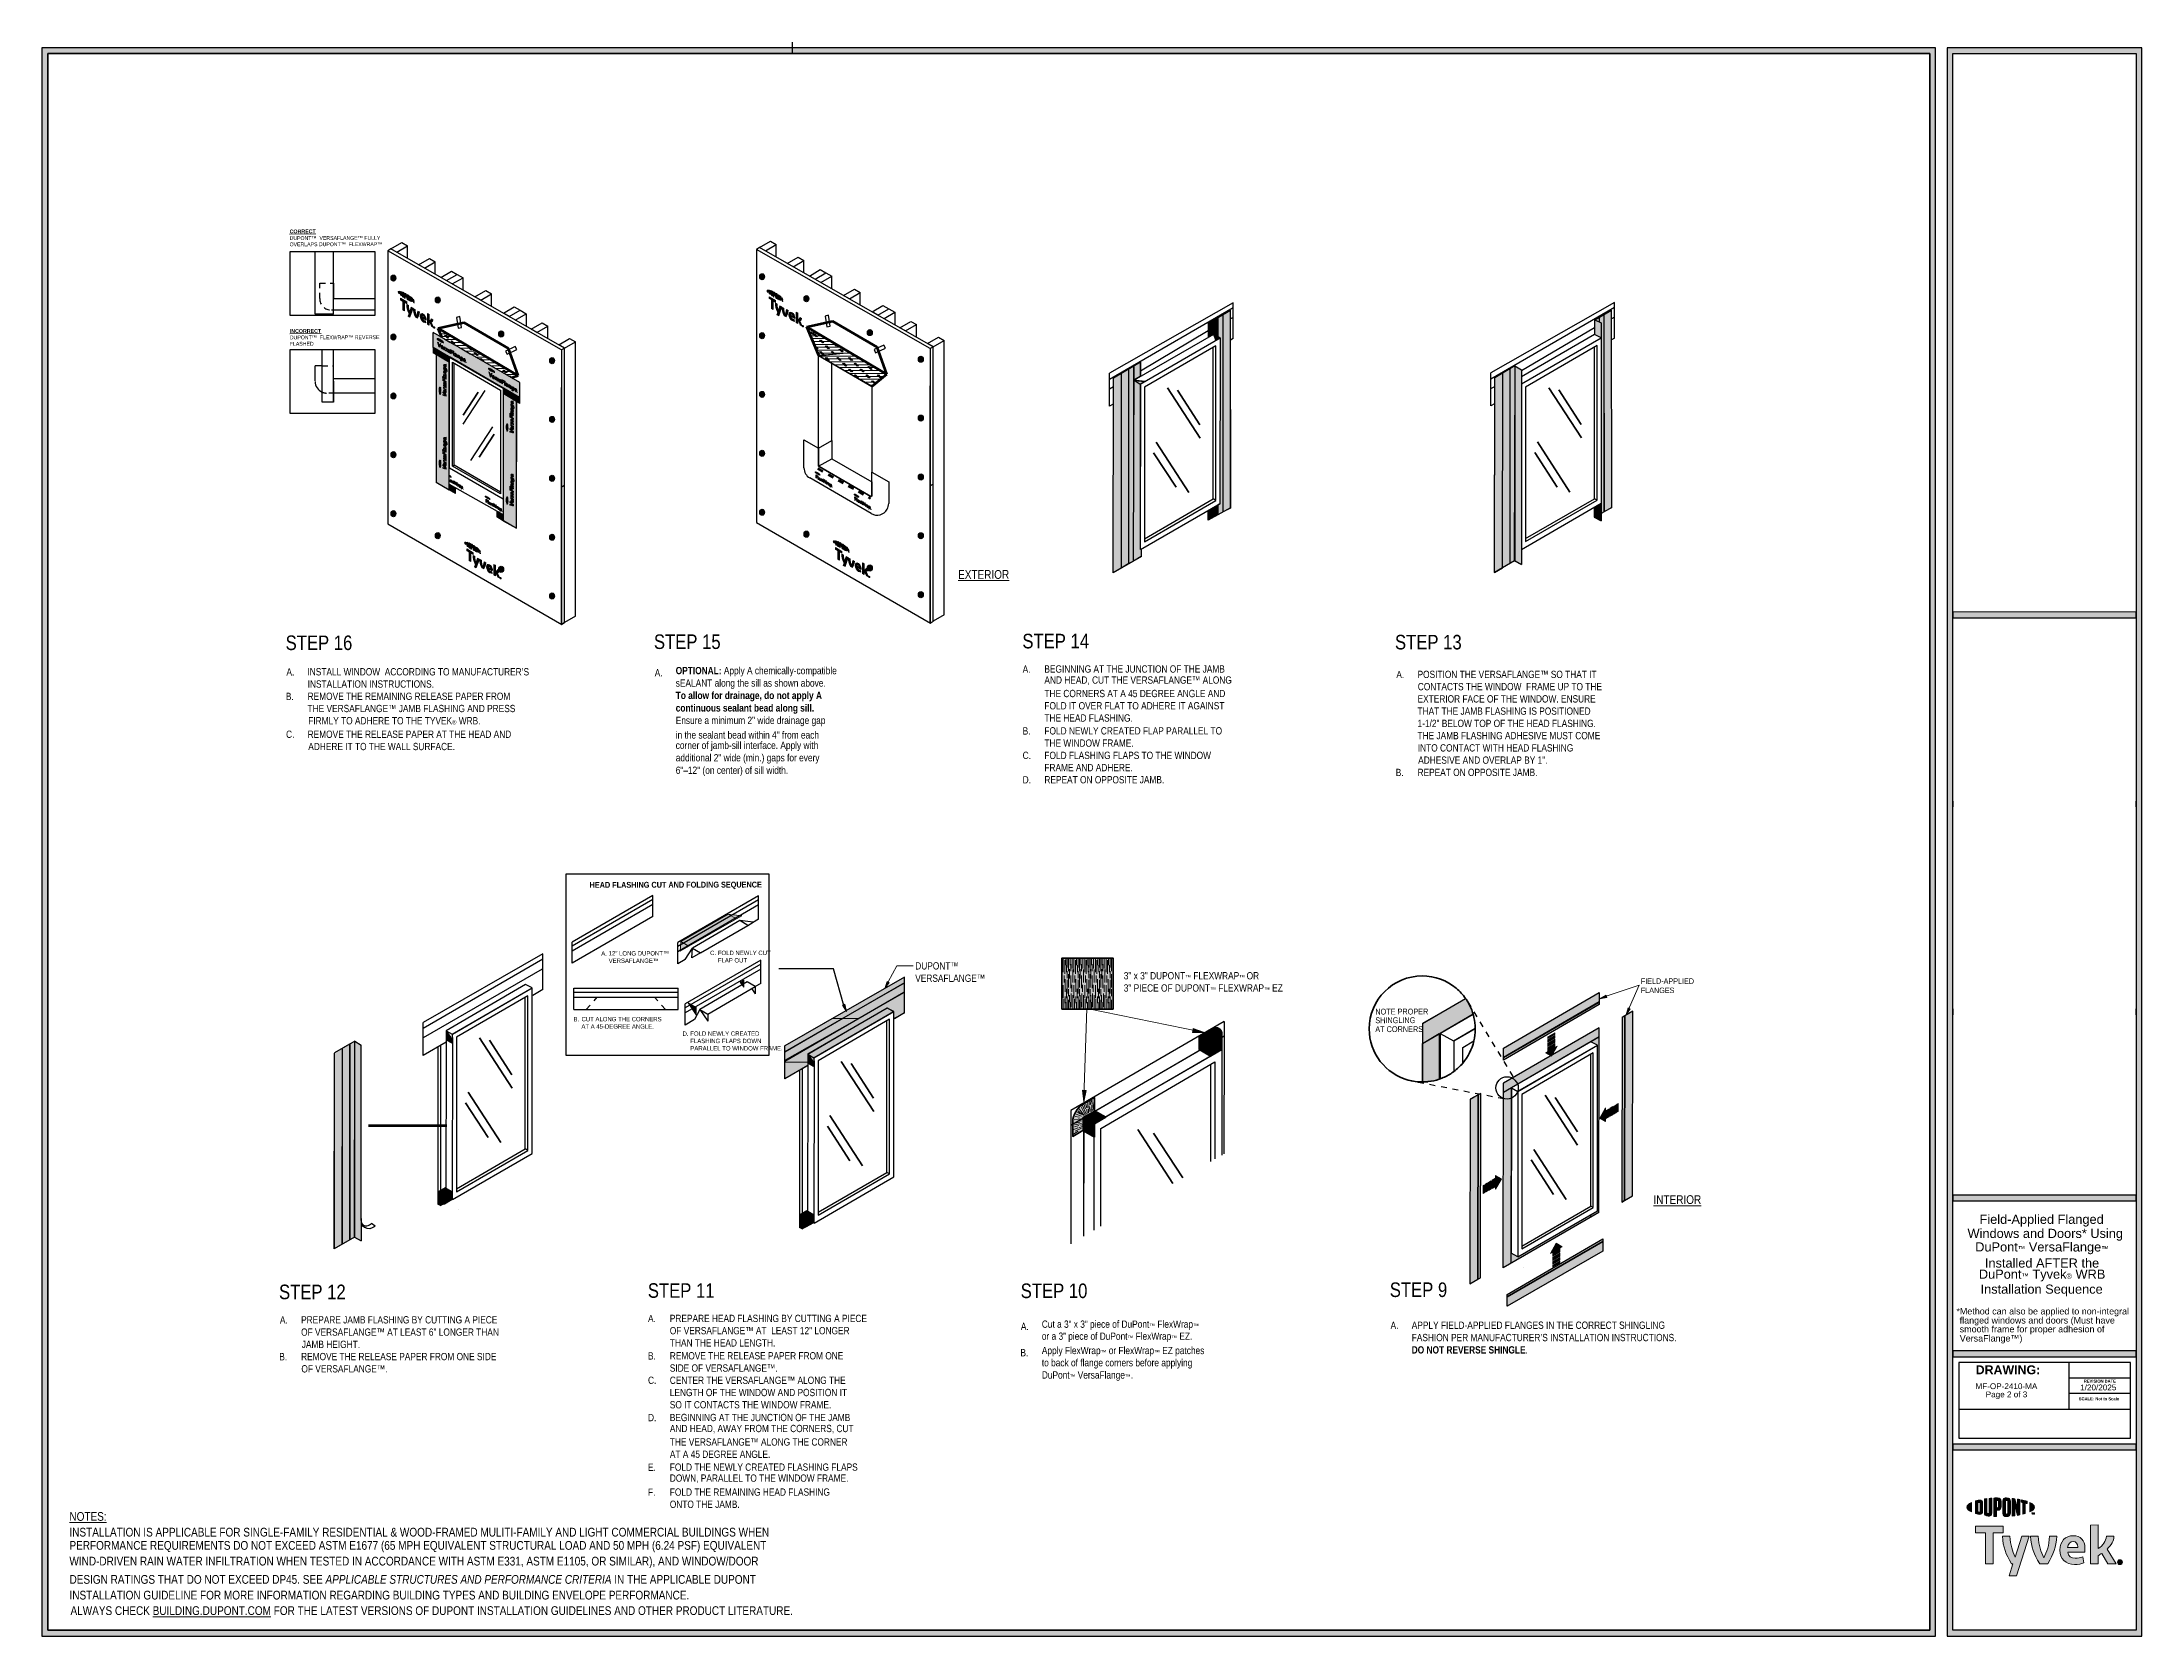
# Model space of a CAD drawing. Header units: inches. Extents: x -20.7 to 76.3, y -55.2 to 19.1.
# Drawn here: x -20.65 to 24.48, y -55.21 to -20.96 of the extents above; entities that cross this region are included whole.
import ezdxf

# ---------------------------------------------------------------- set-up
doc = ezdxf.new("R2010")
doc.units = ezdxf.units.IN
doc.header["$MEASUREMENT"] = 0
for name, pattern in [('AI-Linetype-18', [1.199738, 0.599869, -0.119974, 0.119974, -0.119974, 0.119974, -0.119974]), ('AI-Linetype-19', [1.199738, 0.599869, -0.119974, 0.119974, -0.119974, 0.119974, -0.119974]), ('AI-Linetype-20', [1.199738, 0.599869, -0.119974, 0.119974, -0.119974, 0.119974, -0.119974]), ('AI-Linetype-21', [1.199738, 0.599869, -0.119974, 0.119974, -0.119974, 0.119974, -0.119974]), ('AI-Linetype-53', [0.187557, 0.125038, -0.062519]), ('AI-Linetype-54', [0.187557, 0.125038, -0.062519]), ('AI-Linetype-55', [0.187557, 0.125038, -0.062519]), ('AI-Linetype-56', [0.187557, 0.125038, -0.062519]), ('AI-Linetype-57', [0.075023, 0.050015, -0.025008]), ('AI-Linetype-58', [0.075023, 0.050015, -0.025008]), ('AI-Linetype-59', [1.199738, 0.599869, -0.119974, 0.119974, -0.119974, 0.119974, -0.119974]), ('AI-Linetype-60', [1.199738, 0.599869, -0.119974, 0.119974, -0.119974, 0.119974, -0.119974]), ('AI-Linetype-61', [0.25, 0.125, -0.125]), ('AI-Linetype-62', [0.25, 0.125, -0.125]), ('AI-Linetype-63', [0.25, 0.125, -0.125]), ('AI-Linetype-81', [0.250075, 0.125038, -0.125038]), ('AI-Linetype-82', [0.250075, 0.125038, -0.125038])]:
    doc.linetypes.add(name, pattern=pattern)
doc.layers.get('0').update_dxf_attribs({"lineweight": 0})
for name, color, linetype, lineweight in [('.ATI-HATCH', 7, 'Continuous', 0), ('.ATI-TEXT', 7, 'Continuous', 0), ('G-ANNO-TTLB', 7, 'Continuous', 0), ('Isolation Mode', 7, 'Continuous', 0), ('LOGOS', 7, 'Continuous', 0), ('TYVEK', 7, 'Continuous', 0), ('wall scratch', 7, 'Continuous', 0)]:
    doc.layers.add(name, color=color, linetype=linetype, lineweight=lineweight)

msp = doc.modelspace()

# ---------------------------------------------------------------- texts
at = {"layer": '.ATI-HATCH', "char_height": 0.2, "attachment_point": 7}
for s, insert in [('\\C18;\\c0;\\FArial Narrow|b0|i0|c1;\\H0.118000;\\W1.000000;FIELD-APPLIED', (13.706, -41.201)), ('\\C18;\\c0;\\FArial Narrow|b0|i0|c1;\\H0.118000;\\W1.000000;FLANGES', (13.706, -41.401)), ('\\C18;\\c0;\\FArial Narrow|b0|i0|c1;\\H0.312594;\\W1.000000;STEP 9', (8.312, -47.934))]:
    msp.add_mtext(s, dxfattribs=dict(at, insert=insert))
at = {"layer": '.ATI-TEXT', "char_height": 0.2, "attachment_point": 7, "rotation": 0.1123}
for s, insert in [('\\L\\C18;\\c0;\\FArial Narrow|b0|i0|c1;\\H0.187500;\\W1.000002;EXTERIOR\\l', (-0.964, -32.502)), ('\\L\\C18;\\c0;\\FArial Narrow|b0|i0|c1;\\H0.187500;\\W1.000002;INTERIOR\\l', (13.978, -45.935))]:
    msp.add_mtext(s, dxfattribs=dict(at, insert=insert))
at = {"layer": '.ATI-TEXT', "char_height": 0.2, "attachment_point": 7}
for s, insert in [('\\C18;\\c0;\\FArial Narrow|b0|i0|c1;\\H0.312500;\\W1.000000;STEP 16', (-15.414, -34.033)), ('\\C18;\\c0;\\FArial Narrow|b0|i0|c1;\\H0.312500;\\W1.000000;STEP 15', (-7.5, -34.01)), ('\\C18;\\c0;\\FArial Narrow|b0|i0|c1;\\H0.312500;\\W1.000000;STEP 14', (0.417, -33.997)), ('\\C18;\\c0;\\FArial Narrow|b0|i0|c1;\\H0.312500;\\W1.000000;STEP 13', (8.424, -34.019)), ('\\C18;\\c0;\\FArial Narrow|b0|i0|c1;\\H0.312500;\\W1.000000;STEP 12', (-15.556, -47.981)), ('\\C18;\\c0;\\FArial Narrow|b0|i0|c1;\\H0.312500;\\W1.000000;STEP 11', (-7.631, -47.951)), ('\\C18;\\c0;\\FArial Narrow|b0|i0|c1;\\H0.312594;\\W1.000000;STEP 10', (0.381, -47.957)), ('\\C18;\\c0;\\FArial Narrow|b0|i0|c1;\\H0.156250;\\W1.000000;A.', (-7.627, -48.47)), ('\\C18;\\c0;\\FArial Narrow|b0|i0|c1;\\H0.156250;\\W1.000000;OF VERSAFLANGE™ AT  LEAST 12" LONGER ', (-7.159, -48.733)), ('\\C18;\\c0;\\FArial Narrow|b0|i0|c1;\\H0.156250;\\W1.000000;PREPARE HEAD FLASHING BY CUTTING A PIECE', (-7.159, -48.47)), ('\\C18;\\c0;\\FArial Narrow|b0|i0|c1;\\H0.156250;\\W1.000000;B.', (-7.627, -49.273)), ('\\C18;\\c0;\\FArial Narrow|b0|i0|c1;\\H0.156250;\\W1.000000;THAN THE HEAD LENGTH.', (-7.158, -48.996)), ('\\C18;\\c0;\\FArial Narrow|b0|i0|c1;\\H0.156250;\\W1.000000;REMOVE THE RELEASE PAPER FROM ONE', (-7.159, -49.273)), ('\\C18;\\c0;\\FArial Narrow|b0|i0|c1;\\H0.156250;\\W1.000000;SIDE OF VERSAFLANGE™.', (-7.159, -49.536)), ('\\C18;\\c0;\\FArial Narrow|b0|i0|c1;\\H0.156250;\\W1.000000;C.', (-7.627, -49.799)), ('\\C18;\\c0;\\FArial Narrow|b0|i0|c1;\\H0.156250;\\W1.000000;CENTER THE VERSAFLANGE™ ALONG THE', (-7.159, -49.799)), ('\\C18;\\c0;\\FArial Narrow|b0|i0|c1;\\H0.156250;\\W1.000000;LENGTH OF THE WINDOW AND POSITION IT', (-7.159, -50.062)), ('\\C18;\\c0;\\FArial Narrow|b0|i0|c1;\\H0.156250;\\W1.000000;D.', (-7.627, -50.599)), ('\\C18;\\c0;\\FArial Narrow|b0|i0|c1;\\H0.156250;\\W1.000000;SO IT CONTACTS THE WINDOW FRAME.', (-7.159, -50.325)), ('\\C18;\\c0;\\FArial Narrow|b0|i0|c1;\\H0.156250;\\W1.000000;BEGINNING AT THE JUNCTION OF THE JAMB', (-7.159, -50.599)), ('\\C18;\\c0;\\FArial Narrow|b0|i0|c1;\\H0.156250;\\W1.000000;AND HEAD, AWAY FROM THE CORNERS, CUT', (-7.158, -50.862)), ('\\C18;\\c0;\\FArial Narrow|b0|i0|c1;\\H0.156250;\\W1.000000;THE VERSAFLANGE™ ALONG THE CORNER', (-7.159, -51.125)), ('\\C18;\\c0;\\FArial Narrow|b0|i0|c1;\\H0.156250;\\W1.000000;AT A 45 DEGREE ANGLE.', (-7.158, -51.388)), ('\\C18;\\c0;\\FArial Narrow|b0|i0|c1;\\H0.156250;\\W1.000000;E.', (-7.627, -51.665)), ('\\C18;\\c0;\\FArial Narrow|b0|i0|c1;\\H0.156250;\\W1.000000;FOLD THE NEWLY CREATED FLASHING FLAPS', (-7.159, -51.665)), ('\\C18;\\c0;\\FArial Narrow|b0|i0|c1;\\H0.156250;\\W1.000000;DOWN, PARALLEL TO THE WINDOW FRAME.', (-7.159, -51.928)), ('\\C18;\\c0;\\FArial Narrow|b0|i0|c1;\\H0.156250;\\W1.000000;F.', (-7.627, -52.201)), ('\\C18;\\c0;\\FArial Narrow|b0|i0|c1;\\H0.156250;\\W1.000000;ONTO THE JAMB.', (-7.159, -52.464)), ('\\C18;\\c0;\\FArial Narrow|b0|i0|c1;\\H0.156250;\\W1.000000;FOLD THE REMAINING HEAD FLASHING', (-7.159, -52.201))]:
    msp.add_mtext(s, dxfattribs=dict(at, insert=insert))
at = {"char_height": 0.2, "attachment_point": 7}
for s, insert in [('\\C18;\\c0;\\FArial|b0|i0|c1;\\H0.125038;\\W1.000000;MF-OP-2410-MA', (20.897, -49.911)), ('\\C18;\\c0;\\FArial|b0|i0|c1;\\H0.125038;\\W1.000000;Page 2 of 3', (21.117, -50.123)), ('\\C18;\\c0;\\FArial|b0|i0|c1;\\H0.125038;\\W1.000000;1/20/2025', (23.147, -49.937))]:
    msp.add_mtext(s, dxfattribs=dict(at, insert=insert))
at = {"layer": 'G-ANNO-TTLB', "char_height": 0.2, "attachment_point": 7}
for s, insert in [('\\C18;\\c0;\\FArial Bold|b1|i0|c1;\\H0.190267;\\W1.000000;DRAWING:', (20.902, -49.592)), ('\\C18;\\c0;\\FArial Bold|b1|i0|c1;\\H0.063422;\\W1.000000;SCALE: Not to Scale', (23.118, -50.15)), ('\\C18;\\c0;\\FArial Bold|b1|i0|c1;\\H0.063422;\\W1.000000;REVISION DATE', (23.225, -49.77))]:
    msp.add_mtext(s, dxfattribs=dict(at, insert=insert))
at = {"layer": 'Isolation Mode', "char_height": 0.2, "attachment_point": 7}
for s, insert in [('\\C18;\\c0;\\FArial|b0|i0|c1;\\H0.137667;\\W1.000000;*Method can also be applied to non-integral', (20.487, -48.346)), ('\\C18;\\c0;\\FArial|b0|i0|c1;\\H0.137667;\\W1.000000;flanged windows and doors (Must have', (20.558, -48.541)), ('\\C18;\\c0;\\FArial|b0|i0|c1;\\H0.137667;\\W1.000000;smooth frame for proper adhesion of ', (20.558, -48.731)), ('\\C18;\\c0;\\FArial|b0|i0|c1;\\H0.137667;\\W1.000000;VersaFlange™)', (20.559, -48.928))]:
    msp.add_mtext(s, dxfattribs=dict(at, insert=insert))
at = {"layer": 'TYVEK', "insert": (-8.883, -39.173), "char_height": 0.2, "attachment_point": 7, "rotation": 0.1123}
msp.add_mtext('\\C18;\\c0;\\FArial Narrow Bold|b1|i0|c1;\\H0.125000;\\W1.000002;HEAD FLASHING CUT AND FOLDING SEQUENCE', dxfattribs=at)

# ---------------------------------------------------------------- blocks, each defined once
blk = doc.blocks.new('Block_4')
at = {"char_height": 0.2, "attachment_point": 7}
for s, insert in [('\\C18;\\c0;\\FArial|b0|i0|c1;\\H0.196424;\\W1.000000;Windows and Doors* Using', (20.727, -46.72)), ('\\C18;\\c0;\\FArial|b0|i0|c1;\\H0.196424;\\W1.000000;Field-Applied Flanged', (20.984, -46.417)), ('\\C18;\\c0;\\FArial|b0|i0|c1;\\H0.196424;\\W1.000000;DuPont\\H0.114515;™\\H0.196424; VersaFlange\\H0.114515;™', (20.892, -47.011)), ('\\C18;\\c0;\\FArial|b0|i0|c1;\\H0.196424;\\W1.000000;DuPont\\H0.114515;™\\H0.196424; Tyvek\\H0.114515;®\\H0.196424; WRB', (20.97, -47.596)), ('\\C18;\\c0;\\FArial|b0|i0|c1;\\H0.196424;\\W1.000000;Installed AFTER the', (21.1, -47.301)), ('\\C18;\\c0;\\FArial|b0|i0|c1;\\H0.196424;\\W1.000000;Installation Sequence', (21.007, -47.918))]:
    blk.add_mtext(s, dxfattribs=dict(at, insert=insert))
blk = doc.blocks.new('Block_3')
blk.add_blockref('Block_4', (0, 0))
blk = doc.blocks.new('Block_22')
at = {"layer": 'G-ANNO-TTLB', "true_color": 0xe11b22, "transparency": 33554687}
h = blk.add_hatch(color=242, dxfattribs=at)
h.dxf.hatch_style = 2
edge = h.paths.add_edge_path()
edge.add_spline(control_points=[(20.711, -52.446), (20.711, -52.483), (20.747, -52.518), (20.81, -52.548), (20.81, -52.548), (20.81, -52.344), (20.81, -52.344), (20.747, -52.374), (20.711, -52.409), (20.711, -52.446)], knot_values=[0, 0, 0, 0, 1, 1, 1, 2, 2, 2, 3, 3, 3, 3], degree=3, periodic=0)
h = blk.add_hatch(color=242, dxfattribs=at)
h.dxf.hatch_style = 2
edge = h.paths.add_edge_path()
edge.add_spline(control_points=[(21, -52.529), (21, -52.544), (20.99, -52.55), (20.979, -52.55), (20.97, -52.55), (20.957, -52.546), (20.946, -52.543), (20.946, -52.543), (20.946, -52.349), (20.946, -52.349), (20.957, -52.346), (20.97, -52.343), (20.979, -52.343), (20.99, -52.343), (21, -52.348), (21, -52.364), (21, -52.364), (21, -52.529), (21, -52.529)], knot_values=[0, 0, 0, 0, 1, 1, 1, 2, 2, 2, 3, 3, 3, 4, 4, 4, 5, 5, 5, 6, 6, 6, 6], degree=3, periodic=0)
edge = h.paths.add_edge_path()
edge.add_spline(control_points=[(20.986, -52.292), (20.969, -52.292), (20.943, -52.297), (20.897, -52.311), (20.897, -52.311), (20.897, -52.581), (20.897, -52.581), (20.938, -52.593), (20.969, -52.6), (20.986, -52.6), (21.027, -52.6), (21.05, -52.576), (21.05, -52.536), (21.05, -52.536), (21.05, -52.357), (21.05, -52.357), (21.05, -52.317), (21.027, -52.292), (20.986, -52.292)], knot_values=[0, 0, 0, 0, 1, 1, 1, 2, 2, 2, 3, 3, 3, 4, 4, 4, 5, 5, 5, 6, 6, 6, 6], degree=3, periodic=0)
h = blk.add_hatch(color=242, dxfattribs=at)
h.dxf.hatch_style = 2
edge = h.paths.add_edge_path()
edge.add_spline(control_points=[(21.192, -52.56), (21.192, -52.576), (21.186, -52.586), (21.167, -52.584), (21.148, -52.581), (21.142, -52.573), (21.142, -52.555), (21.142, -52.555), (21.142, -52.261), (21.142, -52.261), (21.13, -52.263), (21.101, -52.267), (21.089, -52.268), (21.089, -52.268), (21.089, -52.565), (21.089, -52.565), (21.089, -52.612), (21.112, -52.631), (21.167, -52.637), (21.216, -52.643), (21.247, -52.618), (21.247, -52.565), (21.247, -52.565), (21.247, -52.252), (21.247, -52.252), (21.237, -52.252), (21.202, -52.255), (21.192, -52.256), (21.192, -52.256), (21.192, -52.56), (21.192, -52.56)], knot_values=[0, 0, 0, 0, 1, 1, 1, 2, 2, 2, 3, 3, 3, 4, 4, 4, 5, 5, 5, 6, 6, 6, 7, 7, 7, 8, 8, 8, 9, 9, 9, 10, 10, 10, 10], degree=3, periodic=0)
h = blk.add_hatch(color=242, dxfattribs=at)
h.dxf.hatch_style = 2
edge = h.paths.add_edge_path()
edge.add_spline(control_points=[(21.394, -52.432), (21.394, -52.449), (21.388, -52.457), (21.365, -52.457), (21.365, -52.457), (21.346, -52.457), (21.346, -52.457), (21.346, -52.457), (21.346, -52.301), (21.346, -52.301), (21.354, -52.301), (21.359, -52.301), (21.364, -52.301), (21.389, -52.301), (21.394, -52.31), (21.394, -52.327), (21.394, -52.327), (21.394, -52.432), (21.394, -52.432)], knot_values=[0, 0, 0, 0, 1, 1, 1, 2, 2, 2, 3, 3, 3, 4, 4, 4, 5, 5, 5, 6, 6, 6, 6], degree=3, periodic=0)
edge = h.paths.add_edge_path()
edge.add_spline(control_points=[(21.368, -52.246), (21.358, -52.246), (21.323, -52.247), (21.29, -52.249), (21.29, -52.249), (21.29, -52.644), (21.29, -52.644), (21.301, -52.644), (21.33, -52.646), (21.346, -52.646), (21.346, -52.646), (21.346, -52.512), (21.346, -52.512), (21.346, -52.512), (21.368, -52.512), (21.368, -52.512), (21.426, -52.512), (21.45, -52.486), (21.45, -52.436), (21.45, -52.436), (21.45, -52.319), (21.45, -52.319), (21.45, -52.27), (21.423, -52.246), (21.368, -52.246)], knot_values=[0, 0, 0, 0, 1, 1, 1, 2, 2, 2, 3, 3, 3, 4, 4, 4, 5, 5, 5, 6, 6, 6, 7, 7, 7, 8, 8, 8, 8], degree=3, periodic=0)
h = blk.add_hatch(color=242, dxfattribs=at)
h.dxf.hatch_style = 2
edge = h.paths.add_edge_path()
edge.add_spline(control_points=[(21.592, -52.569), (21.592, -52.585), (21.587, -52.593), (21.567, -52.594), (21.547, -52.594), (21.541, -52.586), (21.541, -52.569), (21.541, -52.569), (21.541, -52.323), (21.541, -52.323), (21.541, -52.307), (21.547, -52.298), (21.567, -52.299), (21.587, -52.299), (21.592, -52.308), (21.592, -52.323), (21.592, -52.323), (21.592, -52.569), (21.592, -52.569)], knot_values=[0, 0, 0, 0, 1, 1, 1, 2, 2, 2, 3, 3, 3, 4, 4, 4, 5, 5, 5, 6, 6, 6, 6], degree=3, periodic=0)
edge = h.paths.add_edge_path()
edge.add_spline(control_points=[(21.567, -52.244), (21.516, -52.241), (21.485, -52.264), (21.485, -52.316), (21.485, -52.316), (21.485, -52.574), (21.485, -52.574), (21.485, -52.629), (21.513, -52.652), (21.567, -52.649), (21.62, -52.647), (21.648, -52.627), (21.648, -52.568), (21.648, -52.568), (21.648, -52.322), (21.648, -52.322), (21.648, -52.266), (21.623, -52.246), (21.567, -52.244)], knot_values=[0, 0, 0, 0, 1, 1, 1, 2, 2, 2, 3, 3, 3, 4, 4, 4, 5, 5, 5, 6, 6, 6, 6], degree=3, periodic=0)
h = blk.add_hatch(color=242, dxfattribs=at)
h.dxf.hatch_style = 2
edge = h.paths.add_edge_path()
edge.add_spline(control_points=[(21.802, -52.463), (21.802, -52.463), (21.74, -52.263), (21.74, -52.263), (21.724, -52.26), (21.703, -52.258), (21.688, -52.257), (21.688, -52.257), (21.688, -52.636), (21.688, -52.636), (21.699, -52.635), (21.727, -52.632), (21.741, -52.63), (21.741, -52.63), (21.737, -52.406), (21.737, -52.406), (21.737, -52.406), (21.802, -52.621), (21.802, -52.621), (21.816, -52.619), (21.836, -52.615), (21.849, -52.613), (21.849, -52.613), (21.849, -52.28), (21.849, -52.28), (21.835, -52.277), (21.81, -52.273), (21.798, -52.271), (21.798, -52.271), (21.802, -52.463), (21.802, -52.463)], knot_values=[0, 0, 0, 0, 1, 1, 1, 2, 2, 2, 3, 3, 3, 4, 4, 4, 5, 5, 5, 6, 6, 6, 7, 7, 7, 8, 8, 8, 9, 9, 9, 10, 10, 10, 10], degree=3, periodic=0)
h = blk.add_hatch(color=242, dxfattribs=at)
h.dxf.hatch_style = 2
edge = h.paths.add_edge_path()
edge.add_spline(control_points=[(21.877, -52.338), (21.891, -52.34), (21.904, -52.343), (21.917, -52.346), (21.917, -52.346), (21.917, -52.598), (21.917, -52.598), (21.929, -52.595), (21.952, -52.589), (21.967, -52.585), (21.967, -52.585), (21.967, -52.358), (21.967, -52.358), (21.981, -52.362), (21.995, -52.365), (22.007, -52.369), (22.007, -52.369), (22.007, -52.32), (22.007, -52.32), (21.968, -52.307), (21.926, -52.296), (21.877, -52.285), (21.877, -52.285), (21.877, -52.338), (21.877, -52.338)], knot_values=[0, 0, 0, 0, 1, 1, 1, 2, 2, 2, 3, 3, 3, 4, 4, 4, 5, 5, 5, 6, 6, 6, 7, 7, 7, 8, 8, 8, 8], degree=3, periodic=0)
h = blk.add_hatch(color=242, dxfattribs=at)
h.dxf.hatch_style = 2
edge = h.paths.add_edge_path()
edge.add_spline(control_points=[(22.166, -52.446), (22.166, -52.483), (22.13, -52.518), (22.067, -52.548), (22.067, -52.548), (22.067, -52.344), (22.067, -52.344), (22.13, -52.374), (22.166, -52.409), (22.166, -52.446)], knot_values=[0, 0, 0, 0, 1, 1, 1, 2, 2, 2, 3, 3, 3, 3], degree=3, periodic=0)
h = blk.add_hatch(color=242, dxfattribs=at)
h.dxf.hatch_style = 2
edge = h.paths.add_edge_path()
edge.add_spline(control_points=[(22.137, -52.568), (22.137, -52.568), (22.143, -52.568), (22.143, -52.568), (22.143, -52.568), (22.152, -52.582), (22.152, -52.582), (22.152, -52.582), (22.161, -52.568), (22.161, -52.568), (22.161, -52.568), (22.166, -52.568), (22.166, -52.568), (22.166, -52.568), (22.166, -52.597), (22.166, -52.597), (22.166, -52.597), (22.161, -52.597), (22.161, -52.597), (22.161, -52.597), (22.161, -52.577), (22.161, -52.577), (22.161, -52.577), (22.152, -52.591), (22.152, -52.591), (22.152, -52.591), (22.151, -52.591), (22.151, -52.591), (22.151, -52.591), (22.142, -52.577), (22.142, -52.577), (22.142, -52.577), (22.142, -52.597), (22.142, -52.597), (22.142, -52.597), (22.137, -52.597), (22.137, -52.597), (22.137, -52.597), (22.137, -52.568), (22.137, -52.568)], knot_values=[0, 0, 0, 0, 1, 1, 1, 2, 2, 2, 3, 3, 3, 4, 4, 4, 5, 5, 5, 6, 6, 6, 7, 7, 7, 8, 8, 8, 9, 9, 9, 10, 10, 10, 11, 11, 11, 12, 12, 12, 13, 13, 13, 13], degree=3, periodic=0)
edge = h.paths.add_edge_path()
edge.add_spline(control_points=[(22.116, -52.573), (22.116, -52.573), (22.107, -52.573), (22.107, -52.573), (22.107, -52.573), (22.107, -52.568), (22.107, -52.568), (22.107, -52.568), (22.131, -52.568), (22.131, -52.568), (22.131, -52.568), (22.131, -52.573), (22.131, -52.573), (22.131, -52.573), (22.121, -52.573), (22.121, -52.573), (22.121, -52.573), (22.121, -52.597), (22.121, -52.597), (22.121, -52.597), (22.116, -52.597), (22.116, -52.597), (22.116, -52.597), (22.116, -52.573), (22.116, -52.573)], knot_values=[0, 0, 0, 0, 1, 1, 1, 2, 2, 2, 3, 3, 3, 4, 4, 4, 5, 5, 5, 6, 6, 6, 7, 7, 7, 8, 8, 8, 8], degree=3, periodic=0)
at = {"layer": 'G-ANNO-TTLB'}
for points, knots in [([(20.711, -52.446), (20.711, -52.483), (20.747, -52.518), (20.81, -52.548), (20.81, -52.548), (20.81, -52.344), (20.81, -52.344), (20.747, -52.374), (20.711, -52.409), (20.711, -52.446)], [0, 0, 0, 0, 1, 1, 1, 2, 2, 2, 3, 3, 3, 3]), ([(20.986, -52.292), (20.969, -52.292), (20.943, -52.297), (20.897, -52.311), (20.897, -52.311), (20.897, -52.581), (20.897, -52.581), (20.938, -52.593), (20.969, -52.6), (20.986, -52.6), (21.027, -52.6), (21.05, -52.576), (21.05, -52.536), (21.05, -52.536), (21.05, -52.357), (21.05, -52.357), (21.05, -52.317), (21.027, -52.292), (20.986, -52.292)], [0, 0, 0, 0, 1, 1, 1, 2, 2, 2, 3, 3, 3, 4, 4, 4, 5, 5, 5, 6, 6, 6, 6]), ([(21, -52.529), (21, -52.544), (20.99, -52.55), (20.979, -52.55), (20.97, -52.55), (20.957, -52.546), (20.946, -52.543), (20.946, -52.543), (20.946, -52.349), (20.946, -52.349), (20.957, -52.346), (20.97, -52.343), (20.979, -52.343), (20.99, -52.343), (21, -52.348), (21, -52.364), (21, -52.364), (21, -52.529), (21, -52.529)], [0, 0, 0, 0, 1, 1, 1, 2, 2, 2, 3, 3, 3, 4, 4, 4, 5, 5, 5, 6, 6, 6, 6]), ([(21.192, -52.56), (21.192, -52.576), (21.186, -52.586), (21.167, -52.584), (21.148, -52.581), (21.142, -52.573), (21.142, -52.555), (21.142, -52.555), (21.142, -52.261), (21.142, -52.261), (21.13, -52.263), (21.101, -52.267), (21.089, -52.268), (21.089, -52.268), (21.089, -52.565), (21.089, -52.565), (21.089, -52.612), (21.112, -52.631), (21.167, -52.637), (21.216, -52.643), (21.247, -52.618), (21.247, -52.565), (21.247, -52.565), (21.247, -52.252), (21.247, -52.252), (21.237, -52.252), (21.202, -52.255), (21.192, -52.256), (21.192, -52.256), (21.192, -52.56), (21.192, -52.56)], [0, 0, 0, 0, 1, 1, 1, 2, 2, 2, 3, 3, 3, 4, 4, 4, 5, 5, 5, 6, 6, 6, 7, 7, 7, 8, 8, 8, 9, 9, 9, 10, 10, 10, 10]), ([(21.368, -52.246), (21.358, -52.246), (21.323, -52.247), (21.29, -52.249), (21.29, -52.249), (21.29, -52.644), (21.29, -52.644), (21.301, -52.644), (21.33, -52.646), (21.346, -52.646), (21.346, -52.646), (21.346, -52.512), (21.346, -52.512), (21.346, -52.512), (21.368, -52.512), (21.368, -52.512), (21.426, -52.512), (21.45, -52.486), (21.45, -52.436), (21.45, -52.436), (21.45, -52.319), (21.45, -52.319), (21.45, -52.27), (21.423, -52.246), (21.368, -52.246)], [0, 0, 0, 0, 1, 1, 1, 2, 2, 2, 3, 3, 3, 4, 4, 4, 5, 5, 5, 6, 6, 6, 7, 7, 7, 8, 8, 8, 8]), ([(21.394, -52.432), (21.394, -52.449), (21.388, -52.457), (21.365, -52.457), (21.365, -52.457), (21.346, -52.457), (21.346, -52.457), (21.346, -52.457), (21.346, -52.301), (21.346, -52.301), (21.354, -52.301), (21.359, -52.301), (21.364, -52.301), (21.389, -52.301), (21.394, -52.31), (21.394, -52.327), (21.394, -52.327), (21.394, -52.432), (21.394, -52.432)], [0, 0, 0, 0, 1, 1, 1, 2, 2, 2, 3, 3, 3, 4, 4, 4, 5, 5, 5, 6, 6, 6, 6]), ([(21.567, -52.244), (21.516, -52.241), (21.485, -52.264), (21.485, -52.316), (21.485, -52.316), (21.485, -52.574), (21.485, -52.574), (21.485, -52.629), (21.513, -52.652), (21.567, -52.649), (21.62, -52.647), (21.648, -52.627), (21.648, -52.568), (21.648, -52.568), (21.648, -52.322), (21.648, -52.322), (21.648, -52.266), (21.623, -52.246), (21.567, -52.244)], [0, 0, 0, 0, 1, 1, 1, 2, 2, 2, 3, 3, 3, 4, 4, 4, 5, 5, 5, 6, 6, 6, 6]), ([(21.592, -52.569), (21.592, -52.585), (21.587, -52.593), (21.567, -52.594), (21.547, -52.594), (21.541, -52.586), (21.541, -52.569), (21.541, -52.569), (21.541, -52.323), (21.541, -52.323), (21.541, -52.307), (21.547, -52.298), (21.567, -52.299), (21.587, -52.299), (21.592, -52.308), (21.592, -52.323), (21.592, -52.323), (21.592, -52.569), (21.592, -52.569)], [0, 0, 0, 0, 1, 1, 1, 2, 2, 2, 3, 3, 3, 4, 4, 4, 5, 5, 5, 6, 6, 6, 6]), ([(21.802, -52.463), (21.802, -52.463), (21.74, -52.263), (21.74, -52.263), (21.724, -52.26), (21.703, -52.258), (21.688, -52.257), (21.688, -52.257), (21.688, -52.636), (21.688, -52.636), (21.699, -52.635), (21.727, -52.632), (21.741, -52.63), (21.741, -52.63), (21.737, -52.406), (21.737, -52.406), (21.737, -52.406), (21.802, -52.621), (21.802, -52.621), (21.816, -52.619), (21.836, -52.615), (21.849, -52.613), (21.849, -52.613), (21.849, -52.28), (21.849, -52.28), (21.835, -52.277), (21.81, -52.273), (21.798, -52.271), (21.798, -52.271), (21.802, -52.463), (21.802, -52.463)], [0, 0, 0, 0, 1, 1, 1, 2, 2, 2, 3, 3, 3, 4, 4, 4, 5, 5, 5, 6, 6, 6, 7, 7, 7, 8, 8, 8, 9, 9, 9, 10, 10, 10, 10]), ([(21.877, -52.338), (21.891, -52.34), (21.904, -52.343), (21.917, -52.346), (21.917, -52.346), (21.917, -52.598), (21.917, -52.598), (21.929, -52.595), (21.952, -52.589), (21.967, -52.585), (21.967, -52.585), (21.967, -52.358), (21.967, -52.358), (21.981, -52.362), (21.995, -52.365), (22.007, -52.369), (22.007, -52.369), (22.007, -52.32), (22.007, -52.32), (21.968, -52.307), (21.926, -52.296), (21.877, -52.285), (21.877, -52.285), (21.877, -52.338), (21.877, -52.338)], [0, 0, 0, 0, 1, 1, 1, 2, 2, 2, 3, 3, 3, 4, 4, 4, 5, 5, 5, 6, 6, 6, 7, 7, 7, 8, 8, 8, 8]), ([(22.166, -52.446), (22.166, -52.483), (22.13, -52.518), (22.067, -52.548), (22.067, -52.548), (22.067, -52.344), (22.067, -52.344), (22.13, -52.374), (22.166, -52.409), (22.166, -52.446)], [0, 0, 0, 0, 1, 1, 1, 2, 2, 2, 3, 3, 3, 3]), ([(22.116, -52.573), (22.116, -52.573), (22.107, -52.573), (22.107, -52.573), (22.107, -52.573), (22.107, -52.568), (22.107, -52.568), (22.107, -52.568), (22.131, -52.568), (22.131, -52.568), (22.131, -52.568), (22.131, -52.573), (22.131, -52.573), (22.131, -52.573), (22.121, -52.573), (22.121, -52.573), (22.121, -52.573), (22.121, -52.597), (22.121, -52.597), (22.121, -52.597), (22.116, -52.597), (22.116, -52.597), (22.116, -52.597), (22.116, -52.573), (22.116, -52.573)], [0, 0, 0, 0, 1, 1, 1, 2, 2, 2, 3, 3, 3, 4, 4, 4, 5, 5, 5, 6, 6, 6, 7, 7, 7, 8, 8, 8, 8]), ([(22.137, -52.568), (22.137, -52.568), (22.143, -52.568), (22.143, -52.568), (22.143, -52.568), (22.152, -52.582), (22.152, -52.582), (22.152, -52.582), (22.161, -52.568), (22.161, -52.568), (22.161, -52.568), (22.166, -52.568), (22.166, -52.568), (22.166, -52.568), (22.166, -52.597), (22.166, -52.597), (22.166, -52.597), (22.161, -52.597), (22.161, -52.597), (22.161, -52.597), (22.161, -52.577), (22.161, -52.577), (22.161, -52.577), (22.152, -52.591), (22.152, -52.591), (22.152, -52.591), (22.151, -52.591), (22.151, -52.591), (22.151, -52.591), (22.142, -52.577), (22.142, -52.577), (22.142, -52.577), (22.142, -52.597), (22.142, -52.597), (22.142, -52.597), (22.137, -52.597), (22.137, -52.597), (22.137, -52.597), (22.137, -52.568), (22.137, -52.568)], [0, 0, 0, 0, 1, 1, 1, 2, 2, 2, 3, 3, 3, 4, 4, 4, 5, 5, 5, 6, 6, 6, 7, 7, 7, 8, 8, 8, 9, 9, 9, 10, 10, 10, 11, 11, 11, 12, 12, 12, 13, 13, 13, 13])]:
    blk.add_open_spline(points, degree=3, knots=knots, dxfattribs=at)
blk = doc.blocks.new('Block_26')
at = {"layer": 'G-ANNO-TTLB', "true_color": 0x17477e, "transparency": 33554687}
h = blk.add_hatch(color=156, dxfattribs=at)
h.dxf.hatch_style = 2
h.paths.add_polyline_path([(21.495, -52.852), (20.897, -52.852), (20.897, -52.994), (21.113, -52.994), (21.113, -53.664), (21.279, -53.664), (21.279, -52.994), (21.495, -52.994)])
h = blk.add_hatch(color=156, dxfattribs=at)
h.dxf.hatch_style = 2
edge = h.paths.add_edge_path()
edge.add_spline(control_points=[(22.488, -53.072), (22.478, -53.27), (22.434, -53.405), (22.365, -53.536), (22.299, -53.405), (22.256, -53.27), (22.243, -53.072), (22.243, -53.072), (22.082, -53.072), (22.082, -53.072), (22.099, -53.305), (22.152, -53.454), (22.277, -53.664), (22.277, -53.664), (22.454, -53.664), (22.454, -53.664), (22.575, -53.454), (22.625, -53.305), (22.648, -53.072), (22.648, -53.072), (22.488, -53.072), (22.488, -53.072)], knot_values=[0, 0, 0, 0, 1, 1, 1, 2, 2, 2, 3, 3, 3, 4, 4, 4, 5, 5, 5, 6, 6, 6, 7, 7, 7, 7], degree=3, periodic=0)
h = blk.add_hatch(color=156, dxfattribs=at)
h.dxf.hatch_style = 2
edge = h.paths.add_edge_path()
edge.add_spline(control_points=[(22.877, -53.312), (22.877, -53.312), (23.097, -53.312), (23.097, -53.312), (23.097, -53.312), (23.097, -53.298), (23.097, -53.298), (23.097, -53.233), (23.062, -53.185), (22.998, -53.185), (22.931, -53.185), (22.887, -53.233), (22.877, -53.312)], knot_values=[0, 0, 0, 0, 1, 1, 1, 2, 2, 2, 3, 3, 3, 4, 4, 4, 4], degree=3, periodic=0)
edge = h.paths.add_edge_path()
edge.add_spline(control_points=[(23.228, -53.639), (23.177, -53.662), (23.102, -53.678), (23.025, -53.678), (22.838, -53.678), (22.711, -53.56), (22.711, -53.367), (22.711, -53.183), (22.828, -53.058), (22.998, -53.058), (23.15, -53.058), (23.25, -53.166), (23.25, -53.321), (23.25, -53.356), (23.248, -53.386), (23.246, -53.409), (23.246, -53.409), (22.879, -53.409), (22.879, -53.409), (22.894, -53.502), (22.949, -53.544), (23.041, -53.544), (23.098, -53.544), (23.153, -53.531), (23.203, -53.51), (23.203, -53.51), (23.228, -53.639), (23.228, -53.639)], knot_values=[0, 0, 0, 0, 1, 1, 1, 2, 2, 2, 3, 3, 3, 4, 4, 4, 5, 5, 5, 6, 6, 6, 7, 7, 7, 8, 8, 8, 9, 9, 9, 9], degree=3, periodic=0)
h = blk.add_hatch(color=156, dxfattribs=at)
h.dxf.hatch_style = 2
edge = h.paths.add_edge_path()
edge.add_spline(control_points=[(23.725, -53.348), (23.725, -53.348), (23.917, -53.664), (23.917, -53.664), (23.917, -53.664), (23.743, -53.664), (23.743, -53.664), (23.743, -53.664), (23.61, -53.438), (23.61, -53.438), (23.586, -53.456), (23.56, -53.473), (23.532, -53.49), (23.532, -53.49), (23.532, -53.664), (23.532, -53.664), (23.532, -53.664), (23.372, -53.664), (23.372, -53.664), (23.372, -53.664), (23.372, -52.833), (23.372, -52.833), (23.372, -52.833), (23.532, -52.825), (23.532, -52.825), (23.532, -52.825), (23.532, -53.336), (23.532, -53.336), (23.641, -53.265), (23.695, -53.184), (23.713, -53.072), (23.713, -53.072), (23.872, -53.072), (23.872, -53.072), (23.869, -53.171), (23.818, -53.261), (23.725, -53.348)], knot_values=[0, 0, 0, 0, 1, 1, 1, 2, 2, 2, 3, 3, 3, 4, 4, 4, 5, 5, 5, 6, 6, 6, 7, 7, 7, 8, 8, 8, 9, 9, 9, 10, 10, 10, 11, 11, 11, 12, 12, 12, 12], degree=3, periodic=0)
at = {"layer": 'G-ANNO-TTLB'}
blk.add_lwpolyline([(21.495, -52.852), (20.897, -52.852), (20.897, -52.994), (21.113, -52.994), (21.113, -53.664), (21.279, -53.664), (21.279, -52.994), (21.495, -52.994)], close=True, dxfattribs=at)
for points, knots in [([(22.488, -53.072), (22.478, -53.27), (22.434, -53.405), (22.365, -53.536), (22.299, -53.405), (22.256, -53.27), (22.243, -53.072), (22.243, -53.072), (22.082, -53.072), (22.082, -53.072), (22.099, -53.305), (22.152, -53.454), (22.277, -53.664), (22.277, -53.664), (22.454, -53.664), (22.454, -53.664), (22.575, -53.454), (22.625, -53.305), (22.648, -53.072), (22.648, -53.072), (22.488, -53.072), (22.488, -53.072)], [0, 0, 0, 0, 1, 1, 1, 2, 2, 2, 3, 3, 3, 4, 4, 4, 5, 5, 5, 6, 6, 6, 7, 7, 7, 7]), ([(23.228, -53.639), (23.177, -53.662), (23.102, -53.678), (23.025, -53.678), (22.838, -53.678), (22.711, -53.56), (22.711, -53.367), (22.711, -53.183), (22.828, -53.058), (22.998, -53.058), (23.15, -53.058), (23.25, -53.166), (23.25, -53.321), (23.25, -53.356), (23.248, -53.386), (23.246, -53.409), (23.246, -53.409), (22.879, -53.409), (22.879, -53.409), (22.894, -53.502), (22.949, -53.544), (23.041, -53.544), (23.098, -53.544), (23.153, -53.531), (23.203, -53.51), (23.203, -53.51), (23.228, -53.639), (23.228, -53.639)], [0, 0, 0, 0, 1, 1, 1, 2, 2, 2, 3, 3, 3, 4, 4, 4, 5, 5, 5, 6, 6, 6, 7, 7, 7, 8, 8, 8, 9, 9, 9, 9]), ([(22.877, -53.312), (22.877, -53.312), (23.097, -53.312), (23.097, -53.312), (23.097, -53.312), (23.097, -53.298), (23.097, -53.298), (23.097, -53.233), (23.062, -53.185), (22.998, -53.185), (22.931, -53.185), (22.887, -53.233), (22.877, -53.312)], [0, 0, 0, 0, 1, 1, 1, 2, 2, 2, 3, 3, 3, 4, 4, 4, 4]), ([(23.725, -53.348), (23.725, -53.348), (23.917, -53.664), (23.917, -53.664), (23.917, -53.664), (23.743, -53.664), (23.743, -53.664), (23.743, -53.664), (23.61, -53.438), (23.61, -53.438), (23.586, -53.456), (23.56, -53.473), (23.532, -53.49), (23.532, -53.49), (23.532, -53.664), (23.532, -53.664), (23.532, -53.664), (23.372, -53.664), (23.372, -53.664), (23.372, -53.664), (23.372, -52.833), (23.372, -52.833), (23.372, -52.833), (23.532, -52.825), (23.532, -52.825), (23.532, -52.825), (23.532, -53.336), (23.532, -53.336), (23.641, -53.265), (23.695, -53.184), (23.713, -53.072), (23.713, -53.072), (23.872, -53.072), (23.872, -53.072), (23.869, -53.171), (23.818, -53.261), (23.725, -53.348)], [0, 0, 0, 0, 1, 1, 1, 2, 2, 2, 3, 3, 3, 4, 4, 4, 5, 5, 5, 6, 6, 6, 7, 7, 7, 8, 8, 8, 9, 9, 9, 10, 10, 10, 11, 11, 11, 12, 12, 12, 12])]:
    blk.add_open_spline(points, degree=3, knots=knots, dxfattribs=at)
blk = doc.blocks.new('Block_25')
at = {"layer": 'G-ANNO-TTLB', "true_color": 0x17477e, "transparency": 33554687}
h = blk.add_hatch(color=156, dxfattribs=at)
h.dxf.hatch_style = 2
edge = h.paths.add_edge_path()
edge.add_spline(control_points=[(21.893, -53.072), (21.893, -53.072), (21.75, -53.518), (21.75, -53.518), (21.689, -53.392), (21.649, -53.261), (21.637, -53.072), (21.637, -53.072), (21.475, -53.072), (21.475, -53.072), (21.493, -53.305), (21.545, -53.454), (21.67, -53.664), (21.67, -53.664), (21.703, -53.664), (21.703, -53.664), (21.703, -53.664), (21.62, -53.92), (21.62, -53.92), (21.62, -53.92), (21.781, -53.92), (21.781, -53.92), (21.781, -53.92), (22.054, -53.072), (22.054, -53.072), (22.054, -53.072), (21.893, -53.072), (21.893, -53.072)], knot_values=[0, 0, 0, 0, 1, 1, 1, 2, 2, 2, 3, 3, 3, 4, 4, 4, 5, 5, 5, 6, 6, 6, 7, 7, 7, 8, 8, 8, 9, 9, 9, 9], degree=3, periodic=0)
at = {"layer": 'G-ANNO-TTLB'}
blk.add_open_spline([(21.893, -53.072), (21.893, -53.072), (21.75, -53.518), (21.75, -53.518), (21.689, -53.392), (21.649, -53.261), (21.637, -53.072), (21.637, -53.072), (21.475, -53.072), (21.475, -53.072), (21.493, -53.305), (21.545, -53.454), (21.67, -53.664), (21.67, -53.664), (21.703, -53.664), (21.703, -53.664), (21.703, -53.664), (21.62, -53.92), (21.62, -53.92), (21.62, -53.92), (21.781, -53.92), (21.781, -53.92), (21.781, -53.92), (22.054, -53.072), (22.054, -53.072), (22.054, -53.072), (21.893, -53.072), (21.893, -53.072)], degree=3, knots=[0, 0, 0, 0, 1, 1, 1, 2, 2, 2, 3, 3, 3, 4, 4, 4, 5, 5, 5, 6, 6, 6, 7, 7, 7, 8, 8, 8, 9, 9, 9, 9], dxfattribs=at)
blk.add_blockref('Block_26', (0, 0), dxfattribs=at)
blk = doc.blocks.new('Block_27')
at = {"layer": 'G-ANNO-TTLB', "true_color": 0x17477e, "transparency": 33554687}
h = blk.add_hatch(color=156, dxfattribs=at)
h.dxf.hatch_style = 2
edge = h.paths.add_edge_path()
edge.add_spline(control_points=[(23.994, -53.61), (23.994, -53.61), (23.994, -53.625), (23.994, -53.625), (23.994, -53.625), (24.001, -53.625), (24.001, -53.625), (24.007, -53.625), (24.011, -53.623), (24.011, -53.617), (24.011, -53.612), (24.007, -53.61), (24.001, -53.61), (24.001, -53.61), (23.994, -53.61), (23.994, -53.61)], knot_values=[0, 0, 0, 0, 1, 1, 1, 2, 2, 2, 3, 3, 3, 4, 4, 4, 5, 5, 5, 5], degree=3, periodic=0)
edge = h.paths.add_edge_path()
edge.add_spline(control_points=[(23.983, -53.6), (23.983, -53.6), (24.001, -53.6), (24.001, -53.6), (24.015, -53.6), (24.022, -53.607), (24.022, -53.617), (24.022, -53.625), (24.018, -53.63), (24.012, -53.633), (24.015, -53.639), (24.019, -53.646), (24.025, -53.653), (24.025, -53.653), (24.012, -53.653), (24.012, -53.653), (24.007, -53.646), (24.003, -53.641), (24, -53.634), (24, -53.634), (23.994, -53.634), (23.994, -53.634), (23.994, -53.634), (23.994, -53.653), (23.994, -53.653), (23.994, -53.653), (23.983, -53.653), (23.983, -53.653), (23.983, -53.653), (23.983, -53.6), (23.983, -53.6)], knot_values=[0, 0, 0, 0, 1, 1, 1, 2, 2, 2, 3, 3, 3, 4, 4, 4, 5, 5, 5, 6, 6, 6, 7, 7, 7, 8, 8, 8, 9, 9, 9, 10, 10, 10, 10], degree=3, periodic=0)
edge = h.paths.add_edge_path()
edge.add_spline(control_points=[(24.001, -53.587), (23.976, -53.587), (23.962, -53.601), (23.962, -53.627), (23.962, -53.654), (23.976, -53.668), (24.001, -53.668), (24.027, -53.668), (24.041, -53.654), (24.041, -53.627), (24.041, -53.601), (24.027, -53.587), (24.001, -53.587)], knot_values=[0, 0, 0, 0, 1, 1, 1, 2, 2, 2, 3, 3, 3, 4, 4, 4, 4], degree=3, periodic=0)
edge = h.paths.add_edge_path()
edge.add_spline(control_points=[(24.001, -53.576), (24.033, -53.576), (24.053, -53.596), (24.053, -53.627), (24.053, -53.659), (24.032, -53.678), (24.001, -53.678), (23.97, -53.678), (23.95, -53.659), (23.95, -53.627), (23.95, -53.596), (23.97, -53.576), (24.001, -53.576)], knot_values=[0, 0, 0, 0, 1, 1, 1, 2, 2, 2, 3, 3, 3, 4, 4, 4, 4], degree=3, periodic=0)
at = {"layer": 'G-ANNO-TTLB'}
for points, knots in [([(24.001, -53.576), (24.033, -53.576), (24.053, -53.596), (24.053, -53.627), (24.053, -53.659), (24.032, -53.678), (24.001, -53.678), (23.97, -53.678), (23.95, -53.659), (23.95, -53.627), (23.95, -53.596), (23.97, -53.576), (24.001, -53.576)], [0, 0, 0, 0, 1, 1, 1, 2, 2, 2, 3, 3, 3, 4, 4, 4, 4]), ([(24.001, -53.587), (23.976, -53.587), (23.962, -53.601), (23.962, -53.627), (23.962, -53.654), (23.976, -53.668), (24.001, -53.668), (24.027, -53.668), (24.041, -53.654), (24.041, -53.627), (24.041, -53.601), (24.027, -53.587), (24.001, -53.587)], [0, 0, 0, 0, 1, 1, 1, 2, 2, 2, 3, 3, 3, 4, 4, 4, 4]), ([(23.983, -53.6), (23.983, -53.6), (24.001, -53.6), (24.001, -53.6), (24.015, -53.6), (24.022, -53.607), (24.022, -53.617), (24.022, -53.625), (24.018, -53.63), (24.012, -53.633), (24.015, -53.639), (24.019, -53.646), (24.025, -53.653), (24.025, -53.653), (24.012, -53.653), (24.012, -53.653), (24.007, -53.646), (24.003, -53.641), (24, -53.634), (24, -53.634), (23.994, -53.634), (23.994, -53.634), (23.994, -53.634), (23.994, -53.653), (23.994, -53.653), (23.994, -53.653), (23.983, -53.653), (23.983, -53.653), (23.983, -53.653), (23.983, -53.6), (23.983, -53.6)], [0, 0, 0, 0, 1, 1, 1, 2, 2, 2, 3, 3, 3, 4, 4, 4, 5, 5, 5, 6, 6, 6, 7, 7, 7, 8, 8, 8, 9, 9, 9, 10, 10, 10, 10]), ([(23.994, -53.61), (23.994, -53.61), (23.994, -53.625), (23.994, -53.625), (23.994, -53.625), (24.001, -53.625), (24.001, -53.625), (24.007, -53.625), (24.011, -53.623), (24.011, -53.617), (24.011, -53.612), (24.007, -53.61), (24.001, -53.61), (24.001, -53.61), (23.994, -53.61), (23.994, -53.61)], [0, 0, 0, 0, 1, 1, 1, 2, 2, 2, 3, 3, 3, 4, 4, 4, 5, 5, 5, 5])]:
    blk.add_open_spline(points, degree=3, knots=knots, dxfattribs=at)
blk = doc.blocks.new('Block_24')
at = {"layer": 'G-ANNO-TTLB'}
for name in ['Block_25', 'Block_27']:
    blk.add_blockref(name, (0, 0), dxfattribs=at)
blk = doc.blocks.new('Block_23')
at = {"layer": 'G-ANNO-TTLB'}
blk.add_blockref('Block_24', (0, 0), dxfattribs=at)
blk = doc.blocks.new('Block_21')
at = {"layer": 'G-ANNO-TTLB'}
for name in ['Block_22', 'Block_23']:
    blk.add_blockref(name, (0, 0), dxfattribs=at)
blk = doc.blocks.new('Block_37')
at = {"layer": 'TYVEK', "true_color": 0xe6e6e6, "transparency": 33554687}
h = blk.add_hatch(color=254, dxfattribs=at)
h.dxf.hatch_style = 2
h.paths.add_polyline_path([(-11.963, -42.217), (-11.943, -42.246), (-11.963, -42.235)])
h = blk.add_hatch(color=254, dxfattribs=at)
h.dxf.hatch_style = 2
h.paths.add_polyline_path([(-11.841, -42.395), (-11.841, -42.479), (-11.963, -42.409), (-11.963, -42.235), (-11.943, -42.246), (-11.942, -42.247), (-11.907, -42.298), (-11.893, -42.319), (-11.877, -42.343)])
at = {"layer": 'TYVEK', "color": 250, "lineweight": 9, "true_color": 0x231f20}
for p, q in [((-11.936, -42.269), (-11.963, -42.252)), ((-11.947, -42.294), (-11.963, -42.284)), ((-11.915, -42.344), (-11.963, -42.315)), ((-11.918, -42.363), (-11.963, -42.345)), ((-11.929, -42.38), (-11.963, -42.367)), ((-11.857, -42.442), (-11.963, -42.386)), ((-11.909, -42.363), (-11.896, -42.369)), ((-11.86, -42.423), (-11.908, -42.405)), ((-11.888, -42.388), (-11.855, -42.403))]:
    blk.add_line(p, q, dxfattribs=at)
at = {"layer": 'TYVEK', "color": 250, "lineweight": 18, "true_color": 0x231f20}
for points in [[(-11.963, -42.217), (-11.943, -42.246), (-11.963, -42.235)], [(-11.877, -42.343), (-11.841, -42.395), (-11.841, -42.479), (-11.963, -42.409), (-11.963, -42.217), (-11.943, -42.246), (-11.942, -42.247), (-11.907, -42.298), (-11.893, -42.319)], [(-11.841, -42.395), (-11.841, -42.479), (-11.963, -42.409), (-11.963, -42.235), (-11.943, -42.246), (-11.942, -42.247), (-11.907, -42.298), (-11.893, -42.319), (-11.877, -42.343)]]:
    blk.add_lwpolyline(points, close=True, dxfattribs=at)
at = {"layer": 'TYVEK', "color": 250, "lineweight": 9, "true_color": 0x231f20}
for points in [[(-11.907, -42.298), (-11.907, -42.298), (-11.954, -42.274)], [(-11.877, -42.343), (-11.877, -42.343), (-11.917, -42.325)], [(-11.893, -42.319), (-11.893, -42.319), (-11.914, -42.311)]]:
    blk.add_lwpolyline(points, dxfattribs=at)
blk = doc.blocks.new('Block_38')
at = {"layer": 'TYVEK', "true_color": 0xe6e6e6, "transparency": 33554687}
h = blk.add_hatch(color=254, dxfattribs=at)
h.dxf.hatch_style = 2
h.paths.add_polyline_path([(-4.196, -42.715), (-4.176, -42.745), (-4.196, -42.733)])
h = blk.add_hatch(color=254, dxfattribs=at)
h.dxf.hatch_style = 2
h.paths.add_polyline_path([(-4.074, -42.893), (-4.074, -42.978), (-4.196, -42.907), (-4.196, -42.733), (-4.176, -42.745), (-4.176, -42.745), (-4.14, -42.796), (-4.126, -42.818), (-4.11, -42.841)])
at = {"layer": 'TYVEK', "color": 250, "lineweight": 9, "true_color": 0x231f20}
for p, q in [((-4.169, -42.767), (-4.196, -42.75)), ((-4.18, -42.793), (-4.196, -42.782)), ((-4.149, -42.842), (-4.196, -42.813)), ((-4.151, -42.862), (-4.196, -42.843)), ((-4.162, -42.878), (-4.196, -42.865)), ((-4.143, -42.862), (-4.129, -42.868)), ((-4.091, -42.94), (-4.196, -42.884)), ((-4.093, -42.921), (-4.141, -42.903)), ((-4.121, -42.886), (-4.088, -42.901))]:
    blk.add_line(p, q, dxfattribs=at)
at = {"layer": 'TYVEK', "color": 250, "lineweight": 18, "true_color": 0x231f20}
for points in [[(-4.196, -42.715), (-4.176, -42.745), (-4.196, -42.733)], [(-4.11, -42.841), (-4.074, -42.893), (-4.074, -42.978), (-4.196, -42.907), (-4.196, -42.715), (-4.176, -42.745), (-4.176, -42.745), (-4.14, -42.796), (-4.126, -42.818)], [(-4.074, -42.893), (-4.074, -42.978), (-4.196, -42.907), (-4.196, -42.733), (-4.176, -42.745), (-4.176, -42.745), (-4.14, -42.796), (-4.126, -42.818), (-4.11, -42.841)]]:
    blk.add_lwpolyline(points, close=True, dxfattribs=at)
at = {"layer": 'TYVEK', "color": 250, "lineweight": 9, "true_color": 0x231f20}
for points in [[(-4.14, -42.796), (-4.14, -42.796), (-4.187, -42.772)], [(-4.11, -42.841), (-4.11, -42.841), (-4.15, -42.823)], [(-4.126, -42.818), (-4.126, -42.817), (-4.147, -42.81)]]:
    blk.add_lwpolyline(points, dxfattribs=at)
blk = doc.blocks.new('Block_49')
at = {"layer": 'TYVEK', "color": 1, "lineweight": 25, "true_color": 0xff0000}
for points in [[(-0.497, -32.181)], [(-0.497, -32.409)]]:
    blk.add_lwpolyline(points, dxfattribs=at)
blk = doc.blocks.new('Block_50')
at = {"layer": 'TYVEK', "color": 4, "lineweight": 25, "true_color": 0x00ffff}
for points in [[(-0.549, -31.883)], [(-0.238, -32.062)]]:
    blk.add_lwpolyline(points, dxfattribs=at)
blk = doc.blocks.new('Block_237')
at = {"layer": 'TYVEK', "color": 1, "lineweight": 25, "true_color": 0xff0000}
for points in [[(-0.487, -32.172)], [(-0.487, -32.4)]]:
    blk.add_lwpolyline(points, dxfattribs=at)
blk = doc.blocks.new('Block_238')
at = {"layer": 'TYVEK', "color": 4, "lineweight": 25, "true_color": 0x00ffff}
for points in [[(-0.54, -31.874)], [(-0.228, -32.052)]]:
    blk.add_lwpolyline(points, dxfattribs=at)
blk = doc.blocks.new('Block_239')
at = {"layer": 'TYVEK', "color": 1, "lineweight": 25, "true_color": 0xff0000}
for points in [[(-8.412, -32.201)], [(-8.412, -32.429)]]:
    blk.add_lwpolyline(points, dxfattribs=at)
blk = doc.blocks.new('Block_240')
at = {"layer": 'TYVEK', "color": 4, "lineweight": 25, "true_color": 0x00ffff}
for points in [[(-8.464, -31.903)], [(-8.152, -32.082)]]:
    blk.add_lwpolyline(points, dxfattribs=at)
blk = doc.blocks.new('Block_241')
at = {"layer": 'TYVEK', "color": 1, "lineweight": 25, "true_color": 0xff0000}
for points in [[(-13.151, -34.227)], [(-13.151, -34.513)]]:
    blk.add_lwpolyline(points, dxfattribs=at)
blk = doc.blocks.new('Block_242')
at = {"layer": 'TYVEK', "color": 2, "lineweight": 25, "true_color": 0xffff00}
for points in [[(-11.9, -27.988)], [(-11.9, -32.175)]]:
    blk.add_lwpolyline(points, dxfattribs=at)
blk = doc.blocks.new('Block_243')
at = {"layer": 'TYVEK', "color": 1, "lineweight": 25, "true_color": 0xff0000}
for points in [[(-8.408, -32.194)], [(-8.408, -32.422)]]:
    blk.add_lwpolyline(points, dxfattribs=at)
blk = doc.blocks.new('Block_244')
at = {"layer": 'TYVEK', "color": 1, "lineweight": 25, "true_color": 0xff0000}
for points in [[(-11.897, -27.654)], [(-11.897, -32.171)]]:
    blk.add_lwpolyline(points, dxfattribs=at)
blk = doc.blocks.new('Block_245')
at = {"layer": 'TYVEK', "color": 4, "lineweight": 25, "true_color": 0x00ffff}
for points in [[(-8.46, -31.896)], [(-8.149, -32.075)]]:
    blk.add_lwpolyline(points, dxfattribs=at)
blk = doc.blocks.new('Block_247')
at = {"layer": 'TYVEK', "true_color": 0x18467f, "transparency": 33554687}
h = blk.add_hatch(color=156, dxfattribs=at)
h.dxf.hatch_style = 2
edge = h.paths.add_edge_path()
edge.add_spline(control_points=[(-12.085, -28.448), (-12.084, -28.448), (-12.083, -28.449), (-12.083, -28.452), (-12.083, -28.454), (-12.084, -28.454), (-12.085, -28.453), (-12.085, -28.453), (-12.108, -28.44), (-12.108, -28.44), (-12.11, -28.439), (-12.11, -28.438), (-12.11, -28.436), (-12.11, -28.434), (-12.11, -28.433), (-12.108, -28.434), (-12.108, -28.434), (-12.085, -28.448), (-12.085, -28.448)], knot_values=[0, 0, 0, 0, 1, 1, 1, 2, 2, 2, 3, 3, 3, 4, 4, 4, 5, 5, 5, 6, 6, 6, 6], degree=3, periodic=0)
edge = h.paths.add_edge_path()
edge.add_spline(control_points=[(-12.116, -28.433), (-12.116, -28.438), (-12.114, -28.443), (-12.109, -28.445), (-12.109, -28.445), (-12.085, -28.459), (-12.085, -28.459), (-12.08, -28.462), (-12.077, -28.46), (-12.078, -28.454), (-12.078, -28.449), (-12.08, -28.445), (-12.085, -28.441), (-12.085, -28.441), (-12.108, -28.428), (-12.108, -28.428), (-12.113, -28.425), (-12.115, -28.427), (-12.116, -28.433)], knot_values=[0, 0, 0, 0, 1, 1, 1, 2, 2, 2, 3, 3, 3, 4, 4, 4, 5, 5, 5, 6, 6, 6, 6], degree=3, periodic=0)
edge.add_line((-12.116, -28.433), (-12.116, -28.433))
h = blk.add_hatch(color=156, dxfattribs=at)
h.dxf.hatch_style = 2
edge = h.paths.add_edge_path()
edge.add_spline(control_points=[(-12.095, -28.419), (-12.095, -28.419), (-12.114, -28.415), (-12.114, -28.415), (-12.114, -28.417), (-12.114, -28.419), (-12.114, -28.42), (-12.114, -28.42), (-12.079, -28.441), (-12.079, -28.441), (-12.079, -28.44), (-12.079, -28.436), (-12.079, -28.435), (-12.079, -28.435), (-12.1, -28.423), (-12.1, -28.423), (-12.1, -28.423), (-12.08, -28.428), (-12.08, -28.428), (-12.081, -28.426), (-12.081, -28.424), (-12.081, -28.422), (-12.081, -28.422), (-12.112, -28.404), (-12.112, -28.404), (-12.112, -28.406), (-12.113, -28.408), (-12.113, -28.409), (-12.113, -28.409), (-12.095, -28.419), (-12.095, -28.419)], knot_values=[0, 0, 0, 0, 1, 1, 1, 2, 2, 2, 3, 3, 3, 4, 4, 4, 5, 5, 5, 6, 6, 6, 7, 7, 7, 8, 8, 8, 9, 9, 9, 10, 10, 10, 10], degree=3, periodic=0)
h = blk.add_hatch(color=156, dxfattribs=at)
h.dxf.hatch_style = 2
edge = h.paths.add_edge_path()
edge.add_spline(control_points=[(-12.107, -28.405), (-12.106, -28.403), (-12.106, -28.402), (-12.106, -28.401), (-12.106, -28.401), (-12.082, -28.414), (-12.082, -28.414), (-12.083, -28.413), (-12.083, -28.41), (-12.084, -28.408), (-12.084, -28.408), (-12.105, -28.396), (-12.105, -28.396), (-12.104, -28.395), (-12.104, -28.393), (-12.104, -28.392), (-12.104, -28.392), (-12.108, -28.39), (-12.108, -28.39), (-12.11, -28.393), (-12.111, -28.397), (-12.112, -28.402), (-12.112, -28.402), (-12.107, -28.405), (-12.107, -28.405)], knot_values=[0, 0, 0, 0, 1, 1, 1, 2, 2, 2, 3, 3, 3, 4, 4, 4, 5, 5, 5, 6, 6, 6, 7, 7, 7, 8, 8, 8, 8], degree=3, periodic=0)
h = blk.add_hatch(color=156, dxfattribs=at)
h.dxf.hatch_style = 2
edge = h.paths.add_edge_path()
edge.add_spline(control_points=[(-12.097, -28.379), (-12.093, -28.381), (-12.09, -28.387), (-12.087, -28.396), (-12.087, -28.396), (-12.106, -28.385), (-12.106, -28.385), (-12.103, -28.379), (-12.1, -28.377), (-12.097, -28.379)], knot_values=[0, 0, 0, 0, 1, 1, 1, 2, 2, 2, 3, 3, 3, 3], degree=3, periodic=0)
edge.add_line((-12.097, -28.379), (-12.097, -28.379))
h = blk.add_hatch(color=156, dxfattribs=at)
h.dxf.hatch_style = 2
edge = h.paths.add_edge_path()
edge.add_spline(control_points=[(-12.085, -28.389), (-12.085, -28.389), (-12.085, -28.389), (-12.085, -28.389), (-12.085, -28.389), (-12.084, -28.388), (-12.084, -28.388), (-12.084, -28.388), (-12.085, -28.387), (-12.085, -28.387), (-12.085, -28.387), (-12.085, -28.386), (-12.085, -28.386), (-12.085, -28.386), (-12.082, -28.388), (-12.082, -28.388), (-12.082, -28.388), (-12.082, -28.388), (-12.082, -28.388), (-12.082, -28.388), (-12.084, -28.387), (-12.084, -28.387), (-12.084, -28.387), (-12.083, -28.389), (-12.083, -28.389), (-12.083, -28.389), (-12.083, -28.389), (-12.083, -28.389), (-12.083, -28.389), (-12.084, -28.389), (-12.084, -28.389), (-12.084, -28.389), (-12.082, -28.39), (-12.082, -28.39), (-12.082, -28.39), (-12.082, -28.391), (-12.082, -28.391), (-12.082, -28.391), (-12.085, -28.389), (-12.085, -28.389)], knot_values=[0, 0, 0, 0, 1, 1, 1, 2, 2, 2, 3, 3, 3, 4, 4, 4, 5, 5, 5, 6, 6, 6, 7, 7, 7, 8, 8, 8, 9, 9, 9, 10, 10, 10, 11, 11, 11, 12, 12, 12, 13, 13, 13, 13], degree=3, periodic=0)
edge = h.paths.add_edge_path()
edge.add_spline(control_points=[(-12.085, -28.392), (-12.085, -28.392), (-12.085, -28.393), (-12.085, -28.393), (-12.085, -28.393), (-12.085, -28.392), (-12.085, -28.392), (-12.085, -28.392), (-12.085, -28.39), (-12.085, -28.39), (-12.085, -28.39), (-12.085, -28.39), (-12.085, -28.39), (-12.085, -28.39), (-12.085, -28.391), (-12.085, -28.391), (-12.085, -28.391), (-12.082, -28.392), (-12.082, -28.392), (-12.082, -28.392), (-12.082, -28.393), (-12.082, -28.393), (-12.082, -28.393), (-12.085, -28.392), (-12.085, -28.392)], knot_values=[0, 0, 0, 0, 1, 1, 1, 2, 2, 2, 3, 3, 3, 4, 4, 4, 5, 5, 5, 6, 6, 6, 7, 7, 7, 8, 8, 8, 8], degree=3, periodic=0)
h = blk.add_hatch(color=156, dxfattribs=at)
h.dxf.hatch_style = 2
edge = h.paths.add_edge_path()
edge.add_spline(control_points=[(-12.098, -28.461), (-12.096, -28.462), (-12.096, -28.463), (-12.096, -28.466), (-12.096, -28.466), (-12.096, -28.468), (-12.096, -28.468), (-12.096, -28.468), (-12.11, -28.459), (-12.11, -28.459), (-12.11, -28.458), (-12.11, -28.458), (-12.11, -28.457), (-12.11, -28.455), (-12.109, -28.455), (-12.108, -28.456), (-12.108, -28.456), (-12.098, -28.461), (-12.098, -28.461)], knot_values=[0, 0, 0, 0, 1, 1, 1, 2, 2, 2, 3, 3, 3, 4, 4, 4, 5, 5, 5, 6, 6, 6, 6], degree=3, periodic=0)
edge = h.paths.add_edge_path()
edge.add_spline(control_points=[(-12.115, -28.454), (-12.115, -28.455), (-12.115, -28.459), (-12.115, -28.463), (-12.115, -28.463), (-12.078, -28.484), (-12.078, -28.484), (-12.078, -28.483), (-12.078, -28.48), (-12.078, -28.478), (-12.078, -28.478), (-12.09, -28.471), (-12.09, -28.471), (-12.09, -28.471), (-12.09, -28.468), (-12.09, -28.468), (-12.09, -28.462), (-12.093, -28.458), (-12.098, -28.456), (-12.098, -28.456), (-12.108, -28.449), (-12.108, -28.449), (-12.113, -28.447), (-12.115, -28.448), (-12.115, -28.454)], knot_values=[0, 0, 0, 0, 1, 1, 1, 2, 2, 2, 3, 3, 3, 4, 4, 4, 5, 5, 5, 6, 6, 6, 7, 7, 7, 8, 8, 8, 8], degree=3, periodic=0)
edge.add_line((-12.115, -28.454), (-12.115, -28.454))
h = blk.add_hatch(color=156, dxfattribs=at)
h.dxf.hatch_style = 2
edge = h.paths.add_edge_path()
edge.add_spline(control_points=[(-12.086, -28.49), (-12.084, -28.491), (-12.084, -28.492), (-12.084, -28.494), (-12.084, -28.496), (-12.085, -28.496), (-12.086, -28.495), (-12.086, -28.495), (-12.114, -28.479), (-12.114, -28.479), (-12.114, -28.48), (-12.113, -28.484), (-12.113, -28.485), (-12.113, -28.485), (-12.086, -28.501), (-12.086, -28.501), (-12.081, -28.504), (-12.079, -28.502), (-12.079, -28.497), (-12.078, -28.492), (-12.081, -28.487), (-12.086, -28.484), (-12.086, -28.484), (-12.115, -28.467), (-12.115, -28.467), (-12.115, -28.468), (-12.114, -28.472), (-12.114, -28.473), (-12.114, -28.473), (-12.086, -28.49), (-12.086, -28.49)], knot_values=[0, 0, 0, 0, 1, 1, 1, 2, 2, 2, 3, 3, 3, 4, 4, 4, 5, 5, 5, 6, 6, 6, 7, 7, 7, 8, 8, 8, 9, 9, 9, 10, 10, 10, 10], degree=3, periodic=0)
h = blk.add_hatch(color=156, dxfattribs=at)
h.dxf.hatch_style = 2
edge = h.paths.add_edge_path()
edge.add_spline(control_points=[(-12.089, -28.509), (-12.087, -28.51), (-12.087, -28.511), (-12.087, -28.512), (-12.087, -28.513), (-12.087, -28.514), (-12.088, -28.515), (-12.088, -28.515), (-12.106, -28.505), (-12.106, -28.505), (-12.106, -28.503), (-12.106, -28.502), (-12.106, -28.501), (-12.106, -28.5), (-12.106, -28.499), (-12.104, -28.5), (-12.104, -28.5), (-12.089, -28.509), (-12.089, -28.509)], knot_values=[0, 0, 0, 0, 1, 1, 1, 2, 2, 2, 3, 3, 3, 4, 4, 4, 5, 5, 5, 6, 6, 6, 6], degree=3, periodic=0)
edge = h.paths.add_edge_path()
edge.add_spline(control_points=[(-12.111, -28.497), (-12.111, -28.499), (-12.11, -28.502), (-12.109, -28.508), (-12.109, -28.508), (-12.084, -28.522), (-12.084, -28.522), (-12.083, -28.519), (-12.082, -28.516), (-12.082, -28.514), (-12.082, -28.51), (-12.085, -28.506), (-12.088, -28.504), (-12.088, -28.504), (-12.105, -28.494), (-12.105, -28.494), (-12.109, -28.492), (-12.111, -28.493), (-12.111, -28.497)], knot_values=[0, 0, 0, 0, 1, 1, 1, 2, 2, 2, 3, 3, 3, 4, 4, 4, 5, 5, 5, 6, 6, 6, 6], degree=3, periodic=0)
edge.add_line((-12.111, -28.497), (-12.111, -28.497))
h = blk.add_hatch(color=156, dxfattribs=at)
h.dxf.hatch_style = 2
edge = h.paths.add_edge_path()
edge.add_spline(control_points=[(-12.097, -28.535), (-12.093, -28.537), (-12.09, -28.535), (-12.087, -28.53), (-12.087, -28.53), (-12.106, -28.519), (-12.106, -28.519), (-12.103, -28.527), (-12.1, -28.533), (-12.097, -28.535)], knot_values=[0, 0, 0, 0, 1, 1, 1, 2, 2, 2, 3, 3, 3, 3], degree=3, periodic=0)
edge.add_line((-12.097, -28.535), (-12.097, -28.535))
at = {"layer": 'TYVEK'}
for points, knots in [([(-12.116, -28.433), (-12.116, -28.438), (-12.114, -28.443), (-12.109, -28.445), (-12.109, -28.445), (-12.085, -28.459), (-12.085, -28.459), (-12.08, -28.462), (-12.077, -28.46), (-12.078, -28.454), (-12.078, -28.449), (-12.08, -28.445), (-12.085, -28.441), (-12.085, -28.441), (-12.108, -28.428), (-12.108, -28.428), (-12.113, -28.425), (-12.115, -28.427), (-12.116, -28.433)], [0, 0, 0, 0, 1, 1, 1, 2, 2, 2, 3, 3, 3, 4, 4, 4, 5, 5, 5, 6, 6, 6, 6]), ([(-12.095, -28.419), (-12.095, -28.419), (-12.114, -28.415), (-12.114, -28.415), (-12.114, -28.417), (-12.114, -28.419), (-12.114, -28.42), (-12.114, -28.42), (-12.079, -28.441), (-12.079, -28.441), (-12.079, -28.44), (-12.079, -28.436), (-12.079, -28.435), (-12.079, -28.435), (-12.1, -28.423), (-12.1, -28.423), (-12.1, -28.423), (-12.08, -28.428), (-12.08, -28.428), (-12.081, -28.426), (-12.081, -28.424), (-12.081, -28.422), (-12.081, -28.422), (-12.112, -28.404), (-12.112, -28.404), (-12.112, -28.406), (-12.113, -28.408), (-12.113, -28.409), (-12.113, -28.409), (-12.095, -28.419), (-12.095, -28.419)], [0, 0, 0, 0, 1, 1, 1, 2, 2, 2, 3, 3, 3, 4, 4, 4, 5, 5, 5, 6, 6, 6, 7, 7, 7, 8, 8, 8, 9, 9, 9, 10, 10, 10, 10]), ([(-12.107, -28.405), (-12.106, -28.403), (-12.106, -28.402), (-12.106, -28.401), (-12.106, -28.401), (-12.082, -28.414), (-12.082, -28.414), (-12.083, -28.413), (-12.083, -28.41), (-12.084, -28.408), (-12.084, -28.408), (-12.105, -28.396), (-12.105, -28.396), (-12.104, -28.395), (-12.104, -28.393), (-12.104, -28.392), (-12.104, -28.392), (-12.108, -28.39), (-12.108, -28.39), (-12.11, -28.393), (-12.111, -28.397), (-12.112, -28.402), (-12.112, -28.402), (-12.107, -28.405), (-12.107, -28.405)], [0, 0, 0, 0, 1, 1, 1, 2, 2, 2, 3, 3, 3, 4, 4, 4, 5, 5, 5, 6, 6, 6, 7, 7, 7, 8, 8, 8, 8]), ([(-12.097, -28.379), (-12.093, -28.381), (-12.09, -28.387), (-12.087, -28.396), (-12.087, -28.396), (-12.106, -28.385), (-12.106, -28.385), (-12.103, -28.379), (-12.1, -28.377), (-12.097, -28.379)], [0, 0, 0, 0, 1, 1, 1, 2, 2, 2, 3, 3, 3, 3]), ([(-12.085, -28.389), (-12.085, -28.389), (-12.085, -28.389), (-12.085, -28.389), (-12.085, -28.389), (-12.084, -28.388), (-12.084, -28.388), (-12.084, -28.388), (-12.085, -28.387), (-12.085, -28.387), (-12.085, -28.387), (-12.085, -28.386), (-12.085, -28.386), (-12.085, -28.386), (-12.082, -28.388), (-12.082, -28.388), (-12.082, -28.388), (-12.082, -28.388), (-12.082, -28.388), (-12.082, -28.388), (-12.084, -28.387), (-12.084, -28.387), (-12.084, -28.387), (-12.083, -28.389), (-12.083, -28.389), (-12.083, -28.389), (-12.083, -28.389), (-12.083, -28.389), (-12.083, -28.389), (-12.084, -28.389), (-12.084, -28.389), (-12.084, -28.389), (-12.082, -28.39), (-12.082, -28.39), (-12.082, -28.39), (-12.082, -28.391), (-12.082, -28.391), (-12.082, -28.391), (-12.085, -28.389), (-12.085, -28.389)], [0, 0, 0, 0, 1, 1, 1, 2, 2, 2, 3, 3, 3, 4, 4, 4, 5, 5, 5, 6, 6, 6, 7, 7, 7, 8, 8, 8, 9, 9, 9, 10, 10, 10, 11, 11, 11, 12, 12, 12, 13, 13, 13, 13]), ([(-12.085, -28.392), (-12.085, -28.392), (-12.085, -28.393), (-12.085, -28.393), (-12.085, -28.393), (-12.085, -28.392), (-12.085, -28.392), (-12.085, -28.392), (-12.085, -28.39), (-12.085, -28.39), (-12.085, -28.39), (-12.085, -28.39), (-12.085, -28.39), (-12.085, -28.39), (-12.085, -28.391), (-12.085, -28.391), (-12.085, -28.391), (-12.082, -28.392), (-12.082, -28.392), (-12.082, -28.392), (-12.082, -28.393), (-12.082, -28.393), (-12.082, -28.393), (-12.085, -28.392), (-12.085, -28.392)], [0, 0, 0, 0, 1, 1, 1, 2, 2, 2, 3, 3, 3, 4, 4, 4, 5, 5, 5, 6, 6, 6, 7, 7, 7, 8, 8, 8, 8]), ([(-12.115, -28.454), (-12.115, -28.455), (-12.115, -28.459), (-12.115, -28.463), (-12.115, -28.463), (-12.078, -28.484), (-12.078, -28.484), (-12.078, -28.483), (-12.078, -28.48), (-12.078, -28.478), (-12.078, -28.478), (-12.09, -28.471), (-12.09, -28.471), (-12.09, -28.471), (-12.09, -28.468), (-12.09, -28.468), (-12.09, -28.462), (-12.093, -28.458), (-12.098, -28.456), (-12.098, -28.456), (-12.108, -28.449), (-12.108, -28.449), (-12.113, -28.447), (-12.115, -28.448), (-12.115, -28.454)], [0, 0, 0, 0, 1, 1, 1, 2, 2, 2, 3, 3, 3, 4, 4, 4, 5, 5, 5, 6, 6, 6, 7, 7, 7, 8, 8, 8, 8]), ([(-12.086, -28.49), (-12.084, -28.491), (-12.084, -28.492), (-12.084, -28.494), (-12.084, -28.496), (-12.085, -28.496), (-12.086, -28.495), (-12.086, -28.495), (-12.114, -28.479), (-12.114, -28.479), (-12.114, -28.48), (-12.113, -28.484), (-12.113, -28.485), (-12.113, -28.485), (-12.086, -28.501), (-12.086, -28.501), (-12.081, -28.504), (-12.079, -28.502), (-12.079, -28.497), (-12.078, -28.492), (-12.081, -28.487), (-12.086, -28.484), (-12.086, -28.484), (-12.115, -28.467), (-12.115, -28.467), (-12.115, -28.468), (-12.114, -28.472), (-12.114, -28.473), (-12.114, -28.473), (-12.086, -28.49), (-12.086, -28.49)], [0, 0, 0, 0, 1, 1, 1, 2, 2, 2, 3, 3, 3, 4, 4, 4, 5, 5, 5, 6, 6, 6, 7, 7, 7, 8, 8, 8, 9, 9, 9, 10, 10, 10, 10]), ([(-12.111, -28.497), (-12.111, -28.499), (-12.11, -28.502), (-12.109, -28.508), (-12.109, -28.508), (-12.084, -28.522), (-12.084, -28.522), (-12.083, -28.519), (-12.082, -28.516), (-12.082, -28.514), (-12.082, -28.51), (-12.085, -28.506), (-12.088, -28.504), (-12.088, -28.504), (-12.105, -28.494), (-12.105, -28.494), (-12.109, -28.492), (-12.111, -28.493), (-12.111, -28.497)], [0, 0, 0, 0, 1, 1, 1, 2, 2, 2, 3, 3, 3, 4, 4, 4, 5, 5, 5, 6, 6, 6, 6]), ([(-12.085, -28.448), (-12.084, -28.448), (-12.083, -28.449), (-12.083, -28.452), (-12.083, -28.454), (-12.084, -28.454), (-12.085, -28.453), (-12.085, -28.453), (-12.108, -28.44), (-12.108, -28.44), (-12.11, -28.439), (-12.11, -28.438), (-12.11, -28.436), (-12.11, -28.434), (-12.11, -28.433), (-12.108, -28.434), (-12.108, -28.434), (-12.085, -28.448), (-12.085, -28.448)], [0, 0, 0, 0, 1, 1, 1, 2, 2, 2, 3, 3, 3, 4, 4, 4, 5, 5, 5, 6, 6, 6, 6]), ([(-12.098, -28.461), (-12.096, -28.462), (-12.096, -28.463), (-12.096, -28.466), (-12.096, -28.466), (-12.096, -28.468), (-12.096, -28.468), (-12.096, -28.468), (-12.11, -28.459), (-12.11, -28.459), (-12.11, -28.458), (-12.11, -28.458), (-12.11, -28.457), (-12.11, -28.455), (-12.109, -28.455), (-12.108, -28.456), (-12.108, -28.456), (-12.098, -28.461), (-12.098, -28.461)], [0, 0, 0, 0, 1, 1, 1, 2, 2, 2, 3, 3, 3, 4, 4, 4, 5, 5, 5, 6, 6, 6, 6]), ([(-12.089, -28.509), (-12.087, -28.51), (-12.087, -28.511), (-12.087, -28.512), (-12.087, -28.513), (-12.087, -28.514), (-12.088, -28.515), (-12.088, -28.515), (-12.106, -28.505), (-12.106, -28.505), (-12.106, -28.503), (-12.106, -28.502), (-12.106, -28.501), (-12.106, -28.5), (-12.106, -28.499), (-12.104, -28.5), (-12.104, -28.5), (-12.089, -28.509), (-12.089, -28.509)], [0, 0, 0, 0, 1, 1, 1, 2, 2, 2, 3, 3, 3, 4, 4, 4, 5, 5, 5, 6, 6, 6, 6]), ([(-12.097, -28.535), (-12.093, -28.537), (-12.09, -28.535), (-12.087, -28.53), (-12.087, -28.53), (-12.106, -28.519), (-12.106, -28.519), (-12.103, -28.527), (-12.1, -28.533), (-12.097, -28.535)], [0, 0, 0, 0, 1, 1, 1, 2, 2, 2, 3, 3, 3, 3])]:
    blk.add_open_spline(points, degree=3, knots=knots, dxfattribs=at)
blk = doc.blocks.new('Block_249')
at = {"layer": 'TYVEK', "true_color": 0x18467f, "transparency": 33554687}
h = blk.add_hatch(color=156, dxfattribs=at)
h.dxf.hatch_style = 2
edge = h.paths.add_edge_path()
edge.add_spline(control_points=[(-11.97, -27.887), (-11.97, -27.887), (-11.964, -27.891), (-11.964, -27.891), (-11.964, -27.891), (-11.964, -27.893), (-11.964, -27.893), (-11.964, -27.893), (-11.967, -27.891), (-11.967, -27.891), (-11.967, -27.891), (-11.968, -27.89), (-11.968, -27.89), (-11.967, -27.891), (-11.966, -27.893), (-11.965, -27.894), (-11.965, -27.894), (-11.965, -27.895), (-11.965, -27.895), (-11.966, -27.895), (-11.967, -27.895), (-11.968, -27.895), (-11.968, -27.896), (-11.967, -27.896), (-11.967, -27.896), (-11.967, -27.896), (-11.964, -27.898), (-11.964, -27.898), (-11.964, -27.898), (-11.964, -27.899), (-11.964, -27.899), (-11.964, -27.899), (-11.97, -27.895), (-11.97, -27.895), (-11.97, -27.895), (-11.97, -27.894), (-11.97, -27.894), (-11.969, -27.894), (-11.968, -27.894), (-11.966, -27.894), (-11.968, -27.892), (-11.969, -27.891), (-11.97, -27.889), (-11.97, -27.889), (-11.97, -27.887), (-11.97, -27.887)], knot_values=[0, 0, 0, 0, 1, 1, 1, 2, 2, 2, 3, 3, 3, 4, 4, 4, 5, 5, 5, 6, 6, 6, 7, 7, 7, 8, 8, 8, 9, 9, 9, 10, 10, 10, 11, 11, 11, 12, 12, 12, 13, 13, 13, 14, 14, 14, 15, 15, 15, 15], degree=3, periodic=0)
h = blk.add_hatch(color=156, dxfattribs=at)
h.dxf.hatch_style = 2
h.paths.add_polyline_path([(-11.969, -27.901), (-11.969, -27.903), (-11.97, -27.902), (-11.97, -27.896), (-11.969, -27.897), (-11.969, -27.899), (-11.964, -27.902), (-11.964, -27.904)])
at = {"layer": 'TYVEK'}
blk.add_lwpolyline([(-11.969, -27.901), (-11.969, -27.903), (-11.97, -27.902), (-11.97, -27.896), (-11.969, -27.897), (-11.969, -27.899), (-11.964, -27.902), (-11.964, -27.904)], close=True, dxfattribs=at)
blk.add_open_spline([(-11.97, -27.887), (-11.97, -27.887), (-11.964, -27.891), (-11.964, -27.891), (-11.964, -27.891), (-11.964, -27.893), (-11.964, -27.893), (-11.964, -27.893), (-11.967, -27.891), (-11.967, -27.891), (-11.967, -27.891), (-11.968, -27.89), (-11.968, -27.89), (-11.967, -27.891), (-11.966, -27.893), (-11.965, -27.894), (-11.965, -27.894), (-11.965, -27.895), (-11.965, -27.895), (-11.966, -27.895), (-11.967, -27.895), (-11.968, -27.895), (-11.968, -27.896), (-11.967, -27.896), (-11.967, -27.896), (-11.967, -27.896), (-11.964, -27.898), (-11.964, -27.898), (-11.964, -27.898), (-11.964, -27.899), (-11.964, -27.899), (-11.964, -27.899), (-11.97, -27.895), (-11.97, -27.895), (-11.97, -27.895), (-11.97, -27.894), (-11.97, -27.894), (-11.969, -27.894), (-11.968, -27.894), (-11.966, -27.894), (-11.968, -27.892), (-11.969, -27.891), (-11.97, -27.889), (-11.97, -27.889), (-11.97, -27.887), (-11.97, -27.887)], degree=3, knots=[0, 0, 0, 0, 1, 1, 1, 2, 2, 2, 3, 3, 3, 4, 4, 4, 5, 5, 5, 6, 6, 6, 7, 7, 7, 8, 8, 8, 9, 9, 9, 10, 10, 10, 11, 11, 11, 12, 12, 12, 13, 13, 13, 14, 14, 14, 15, 15, 15, 15], dxfattribs=at)
blk = doc.blocks.new('Block_250')
at = {"layer": 'TYVEK', "true_color": 0x18467f, "transparency": 33554687}
h = blk.add_hatch(color=156, dxfattribs=at)
h.dxf.hatch_style = 2
edge = h.paths.add_edge_path()
edge.add_spline(control_points=[(-11.996, -27.933), (-11.996, -27.933), (-11.996, -27.91), (-11.996, -27.91), (-11.996, -27.91), (-11.998, -27.909), (-11.998, -27.909), (-12.004, -27.905), (-12.008, -27.907), (-12.008, -27.913), (-12.008, -27.921), (-12.004, -27.928), (-11.996, -27.933)], knot_values=[0, 0, 0, 0, 1, 1, 1, 2, 2, 2, 3, 3, 3, 4, 4, 4, 4], degree=3, periodic=0)
edge = h.paths.add_edge_path()
edge.add_spline(control_points=[(-11.966, -27.913), (-11.963, -27.92), (-11.962, -27.929), (-11.962, -27.937), (-11.962, -27.957), (-11.973, -27.965), (-11.991, -27.954), (-12.008, -27.944), (-12.02, -27.925), (-12.02, -27.906), (-12.02, -27.89), (-12.01, -27.885), (-11.995, -27.894), (-11.992, -27.896), (-11.989, -27.897), (-11.987, -27.899), (-11.987, -27.899), (-11.987, -27.938), (-11.987, -27.938), (-11.978, -27.942), (-11.975, -27.938), (-11.975, -27.928), (-11.975, -27.922), (-11.976, -27.916), (-11.978, -27.909), (-11.978, -27.909), (-11.966, -27.913), (-11.966, -27.913)], knot_values=[0, 0, 0, 0, 1, 1, 1, 2, 2, 2, 3, 3, 3, 4, 4, 4, 5, 5, 5, 6, 6, 6, 7, 7, 7, 8, 8, 8, 9, 9, 9, 9], degree=3, periodic=0)
h = blk.add_hatch(color=156, dxfattribs=at)
h.dxf.hatch_style = 2
edge = h.paths.add_edge_path()
edge.add_spline(control_points=[(-11.978, -28.001), (-11.978, -27.997), (-11.979, -27.994), (-11.98, -27.991), (-11.98, -27.991), (-12.007, -27.975), (-12.007, -27.975), (-12.007, -27.977), (-12.008, -27.98), (-12.008, -27.983), (-12.008, -27.993), (-12.002, -28.002), (-11.993, -28.007), (-11.984, -28.012), (-11.978, -28.01), (-11.978, -28.001)], knot_values=[0, 0, 0, 0, 1, 1, 1, 2, 2, 2, 3, 3, 3, 4, 4, 4, 5, 5, 5, 5], degree=3, periodic=0)
edge = h.paths.add_edge_path()
edge.add_spline(control_points=[(-11.943, -28.027), (-11.943, -28.036), (-11.943, -28.041), (-11.946, -28.047), (-11.946, -28.047), (-11.958, -28.036), (-11.958, -28.036), (-11.956, -28.032), (-11.955, -28.027), (-11.955, -28.021), (-11.955, -28.011), (-11.959, -28.003), (-11.965, -27.999), (-11.965, -27.999), (-11.968, -27.998), (-11.968, -27.998), (-11.966, -28.002), (-11.966, -28.007), (-11.966, -28.011), (-11.966, -28.029), (-11.975, -28.035), (-11.992, -28.026), (-12.009, -28.015), (-12.02, -27.995), (-12.02, -27.975), (-12.02, -27.966), (-12.018, -27.957), (-12.016, -27.953), (-12.016, -27.953), (-11.967, -27.981), (-11.967, -27.981), (-11.951, -27.99), (-11.943, -28.007), (-11.943, -28.027)], knot_values=[0, 0, 0, 0, 1, 1, 1, 2, 2, 2, 3, 3, 3, 4, 4, 4, 5, 5, 5, 6, 6, 6, 7, 7, 7, 8, 8, 8, 9, 9, 9, 10, 10, 10, 11, 11, 11, 11], degree=3, periodic=0)
h = blk.add_hatch(color=156, dxfattribs=at)
h.dxf.hatch_style = 2
edge = h.paths.add_edge_path()
edge.add_spline(control_points=[(-11.983, -28.186), (-11.977, -28.189), (-11.974, -28.189), (-11.974, -28.184), (-11.974, -28.183), (-11.974, -28.182), (-11.975, -28.181), (-11.975, -28.181), (-11.963, -28.186), (-11.963, -28.186), (-11.962, -28.189), (-11.962, -28.193), (-11.962, -28.195), (-11.962, -28.21), (-11.97, -28.211), (-11.983, -28.203), (-11.983, -28.203), (-12.041, -28.17), (-12.041, -28.17), (-12.041, -28.17), (-12.042, -28.152), (-12.042, -28.152), (-12.042, -28.152), (-11.983, -28.186), (-11.983, -28.186)], knot_values=[0, 0, 0, 0, 1, 1, 1, 2, 2, 2, 3, 3, 3, 4, 4, 4, 5, 5, 5, 6, 6, 6, 7, 7, 7, 8, 8, 8, 8], degree=3, periodic=0)
h = blk.add_hatch(color=156, dxfattribs=at)
h.dxf.hatch_style = 2
edge = h.paths.add_edge_path()
edge.add_spline(control_points=[(-11.963, -28.28), (-11.963, -28.28), (-12.039, -28.236), (-12.039, -28.236), (-12.039, -28.236), (-12.039, -28.183), (-12.039, -28.183), (-12.039, -28.183), (-12.026, -28.191), (-12.026, -28.191), (-12.026, -28.191), (-12.026, -28.226), (-12.026, -28.226), (-12.026, -28.226), (-12.005, -28.238), (-12.005, -28.238), (-12.005, -28.238), (-12.005, -28.208), (-12.005, -28.208), (-12.005, -28.208), (-11.992, -28.216), (-11.992, -28.216), (-11.992, -28.216), (-11.992, -28.246), (-11.992, -28.246), (-11.992, -28.246), (-11.963, -28.263), (-11.963, -28.263), (-11.963, -28.263), (-11.963, -28.28), (-11.963, -28.28)], knot_values=[0, 0, 0, 0, 1, 1, 1, 2, 2, 2, 3, 3, 3, 4, 4, 4, 5, 5, 5, 6, 6, 6, 7, 7, 7, 8, 8, 8, 9, 9, 9, 10, 10, 10, 10], degree=3, periodic=0)
h = blk.add_hatch(color=156, dxfattribs=at)
h.dxf.hatch_style = 2
edge = h.paths.add_edge_path()
edge.add_spline(control_points=[(-11.963, -28.111), (-11.963, -28.111), (-12.015, -28.081), (-12.015, -28.081), (-12.018, -28.071), (-12.02, -28.06), (-12.02, -28.05), (-12.02, -28.032), (-12.012, -28.026), (-11.998, -28.034), (-11.998, -28.034), (-11.963, -28.054), (-11.963, -28.054), (-11.963, -28.054), (-11.963, -28.071), (-11.963, -28.071), (-11.963, -28.071), (-11.997, -28.052), (-11.997, -28.052), (-12.004, -28.048), (-12.008, -28.05), (-12.008, -28.057), (-12.008, -28.061), (-12.007, -28.065), (-12.006, -28.069), (-12.006, -28.069), (-11.963, -28.094), (-11.963, -28.094), (-11.963, -28.094), (-11.963, -28.111), (-11.963, -28.111)], knot_values=[0, 0, 0, 0, 1, 1, 1, 2, 2, 2, 3, 3, 3, 4, 4, 4, 5, 5, 5, 6, 6, 6, 7, 7, 7, 8, 8, 8, 9, 9, 9, 10, 10, 10, 10], degree=3, periodic=0)
h = blk.add_hatch(color=156, dxfattribs=at)
h.dxf.hatch_style = 2
edge = h.paths.add_edge_path()
edge.add_spline(control_points=[(-11.974, -28.137), (-11.974, -28.137), (-11.986, -28.13), (-11.986, -28.13), (-11.986, -28.133), (-11.987, -28.136), (-11.987, -28.139), (-11.987, -28.145), (-11.985, -28.15), (-11.98, -28.153), (-11.975, -28.156), (-11.973, -28.153), (-11.973, -28.147), (-11.973, -28.143), (-11.973, -28.14), (-11.974, -28.137)], knot_values=[0, 0, 0, 0, 1, 1, 1, 2, 2, 2, 3, 3, 3, 4, 4, 4, 5, 5, 5, 5], degree=3, periodic=0)
edge = h.paths.add_edge_path()
edge.add_spline(control_points=[(-11.962, -28.155), (-11.962, -28.172), (-11.969, -28.176), (-11.979, -28.171), (-11.99, -28.164), (-11.996, -28.151), (-11.996, -28.136), (-11.996, -28.132), (-11.996, -28.128), (-11.995, -28.125), (-11.995, -28.125), (-11.998, -28.124), (-11.998, -28.124), (-12.005, -28.12), (-12.008, -28.122), (-12.008, -28.131), (-12.008, -28.136), (-12.007, -28.142), (-12.005, -28.149), (-12.005, -28.149), (-12.017, -28.145), (-12.017, -28.145), (-12.019, -28.138), (-12.02, -28.129), (-12.02, -28.121), (-12.02, -28.103), (-12.012, -28.099), (-11.997, -28.107), (-11.997, -28.107), (-11.967, -28.125), (-11.967, -28.125), (-11.964, -28.131), (-11.962, -28.142), (-11.962, -28.155)], knot_values=[0, 0, 0, 0, 1, 1, 1, 2, 2, 2, 3, 3, 3, 4, 4, 4, 5, 5, 5, 6, 6, 6, 7, 7, 7, 8, 8, 8, 9, 9, 9, 10, 10, 10, 11, 11, 11, 11], degree=3, periodic=0)
h = blk.add_hatch(color=156, dxfattribs=at)
h.dxf.hatch_style = 2
edge = h.paths.add_edge_path()
edge.add_spline(control_points=[(-11.974, -28.307), (-11.974, -28.307), (-11.986, -28.301), (-11.986, -28.301), (-11.986, -28.303), (-11.987, -28.306), (-11.987, -28.309), (-11.987, -28.315), (-11.985, -28.32), (-11.98, -28.323), (-11.975, -28.326), (-11.973, -28.323), (-11.973, -28.317), (-11.973, -28.313), (-11.973, -28.31), (-11.974, -28.307)], knot_values=[0, 0, 0, 0, 1, 1, 1, 2, 2, 2, 3, 3, 3, 4, 4, 4, 5, 5, 5, 5], degree=3, periodic=0)
edge = h.paths.add_edge_path()
edge.add_spline(control_points=[(-11.962, -28.325), (-11.962, -28.342), (-11.969, -28.346), (-11.979, -28.341), (-11.99, -28.334), (-11.996, -28.321), (-11.996, -28.306), (-11.996, -28.302), (-11.996, -28.298), (-11.995, -28.295), (-11.995, -28.295), (-11.998, -28.294), (-11.998, -28.294), (-12.005, -28.29), (-12.008, -28.292), (-12.008, -28.301), (-12.008, -28.306), (-12.007, -28.312), (-12.005, -28.319), (-12.005, -28.319), (-12.017, -28.315), (-12.017, -28.315), (-12.019, -28.308), (-12.02, -28.299), (-12.02, -28.291), (-12.02, -28.273), (-12.012, -28.269), (-11.997, -28.277), (-11.997, -28.277), (-11.967, -28.295), (-11.967, -28.295), (-11.964, -28.301), (-11.962, -28.312), (-11.962, -28.325)], knot_values=[0, 0, 0, 0, 1, 1, 1, 2, 2, 2, 3, 3, 3, 4, 4, 4, 5, 5, 5, 6, 6, 6, 7, 7, 7, 8, 8, 8, 9, 9, 9, 10, 10, 10, 11, 11, 11, 11], degree=3, periodic=0)
h = blk.add_hatch(color=156, dxfattribs=at)
h.dxf.hatch_style = 2
edge = h.paths.add_edge_path()
edge.add_spline(control_points=[(-12.005, -28.338), (-12.006, -28.342), (-12.008, -28.347), (-12.008, -28.353), (-12.008, -28.359), (-12.006, -28.363), (-12.003, -28.365), (-12, -28.366), (-11.999, -28.364), (-11.997, -28.358), (-11.994, -28.345), (-11.989, -28.341), (-11.979, -28.347), (-11.968, -28.354), (-11.962, -28.368), (-11.962, -28.383), (-11.962, -28.391), (-11.963, -28.399), (-11.965, -28.404), (-11.965, -28.404), (-11.978, -28.394), (-11.978, -28.394), (-11.976, -28.39), (-11.974, -28.384), (-11.974, -28.376), (-11.974, -28.371), (-11.976, -28.366), (-11.979, -28.364), (-11.983, -28.362), (-11.984, -28.364), (-11.986, -28.373), (-11.989, -28.383), (-11.993, -28.387), (-12.003, -28.382), (-12.014, -28.375), (-12.02, -28.363), (-12.02, -28.347), (-12.02, -28.34), (-12.019, -28.333), (-12.017, -28.329), (-12.017, -28.329), (-12.005, -28.338), (-12.005, -28.338)], knot_values=[0, 0, 0, 0, 1, 1, 1, 2, 2, 2, 3, 3, 3, 4, 4, 4, 5, 5, 5, 6, 6, 6, 7, 7, 7, 8, 8, 8, 9, 9, 9, 10, 10, 10, 11, 11, 11, 12, 12, 12, 13, 13, 13, 14, 14, 14, 14], degree=3, periodic=0)
h = blk.add_hatch(color=156, dxfattribs=at)
h.dxf.hatch_style = 2
edge = h.paths.add_edge_path()
edge.add_spline(control_points=[(-12.02, -28.389), (-12.02, -28.384), (-12.02, -28.38), (-12.019, -28.378), (-12.019, -28.378), (-12.007, -28.388), (-12.007, -28.388), (-12.008, -28.389), (-12.008, -28.392), (-12.008, -28.394), (-12.008, -28.399), (-12.007, -28.403), (-12.006, -28.406), (-12.006, -28.406), (-11.963, -28.431), (-11.963, -28.431), (-11.963, -28.431), (-11.963, -28.448), (-11.963, -28.448), (-11.963, -28.448), (-12.015, -28.418), (-12.015, -28.418), (-12.018, -28.409), (-12.02, -28.398), (-12.02, -28.389)], knot_values=[0, 0, 0, 0, 1, 1, 1, 2, 2, 2, 3, 3, 3, 4, 4, 4, 5, 5, 5, 6, 6, 6, 7, 7, 7, 8, 8, 8, 8], degree=3, periodic=0)
h = blk.add_hatch(color=156, dxfattribs=at)
h.dxf.hatch_style = 2
edge = h.paths.add_edge_path()
edge.add_spline(control_points=[(-11.963, -28.57), (-11.985, -28.569), (-12.013, -28.563), (-12.039, -28.555), (-12.039, -28.555), (-12.039, -28.536), (-12.039, -28.536), (-12.016, -28.544), (-11.991, -28.55), (-11.978, -28.551), (-11.991, -28.537), (-12.016, -28.515), (-12.039, -28.495), (-12.039, -28.495), (-12.039, -28.477), (-12.039, -28.477), (-12.013, -28.498), (-11.985, -28.525), (-11.963, -28.55), (-11.963, -28.55), (-11.963, -28.57), (-11.963, -28.57)], knot_values=[0, 0, 0, 0, 1, 1, 1, 2, 2, 2, 3, 3, 3, 4, 4, 4, 5, 5, 5, 6, 6, 6, 7, 7, 7, 7], degree=3, periodic=0)
h = blk.add_hatch(color=156, dxfattribs=at)
h.dxf.hatch_style = 2
edge = h.paths.add_edge_path()
edge.add_spline(control_points=[(-11.996, -28.482), (-11.996, -28.482), (-11.996, -28.458), (-11.996, -28.458), (-11.996, -28.458), (-11.998, -28.457), (-11.998, -28.457), (-12.004, -28.454), (-12.008, -28.455), (-12.008, -28.462), (-12.008, -28.469), (-12.004, -28.477), (-11.996, -28.482)], knot_values=[0, 0, 0, 0, 1, 1, 1, 2, 2, 2, 3, 3, 3, 4, 4, 4, 4], degree=3, periodic=0)
edge = h.paths.add_edge_path()
edge.add_spline(control_points=[(-11.966, -28.462), (-11.963, -28.469), (-11.962, -28.478), (-11.962, -28.486), (-11.962, -28.506), (-11.973, -28.513), (-11.991, -28.503), (-12.008, -28.493), (-12.02, -28.473), (-12.02, -28.455), (-12.02, -28.439), (-12.01, -28.434), (-11.995, -28.442), (-11.992, -28.444), (-11.989, -28.446), (-11.987, -28.448), (-11.987, -28.448), (-11.987, -28.487), (-11.987, -28.487), (-11.978, -28.49), (-11.975, -28.487), (-11.975, -28.477), (-11.975, -28.471), (-11.976, -28.464), (-11.978, -28.458), (-11.978, -28.458), (-11.966, -28.462), (-11.966, -28.462)], knot_values=[0, 0, 0, 0, 1, 1, 1, 2, 2, 2, 3, 3, 3, 4, 4, 4, 5, 5, 5, 6, 6, 6, 7, 7, 7, 8, 8, 8, 9, 9, 9, 9], degree=3, periodic=0)
at = {"layer": 'TYVEK'}
for points, knots in [([(-11.966, -27.913), (-11.963, -27.92), (-11.962, -27.929), (-11.962, -27.937), (-11.962, -27.957), (-11.973, -27.965), (-11.991, -27.954), (-12.008, -27.944), (-12.02, -27.925), (-12.02, -27.906), (-12.02, -27.89), (-12.01, -27.885), (-11.995, -27.894), (-11.992, -27.896), (-11.989, -27.897), (-11.987, -27.899), (-11.987, -27.899), (-11.987, -27.938), (-11.987, -27.938), (-11.978, -27.942), (-11.975, -27.938), (-11.975, -27.928), (-11.975, -27.922), (-11.976, -27.916), (-11.978, -27.909), (-11.978, -27.909), (-11.966, -27.913), (-11.966, -27.913)], [0, 0, 0, 0, 1, 1, 1, 2, 2, 2, 3, 3, 3, 4, 4, 4, 5, 5, 5, 6, 6, 6, 7, 7, 7, 8, 8, 8, 9, 9, 9, 9]), ([(-11.943, -28.027), (-11.943, -28.036), (-11.943, -28.041), (-11.946, -28.047), (-11.946, -28.047), (-11.958, -28.036), (-11.958, -28.036), (-11.956, -28.032), (-11.955, -28.027), (-11.955, -28.021), (-11.955, -28.011), (-11.959, -28.003), (-11.965, -27.999), (-11.965, -27.999), (-11.968, -27.998), (-11.968, -27.998), (-11.966, -28.002), (-11.966, -28.007), (-11.966, -28.011), (-11.966, -28.029), (-11.975, -28.035), (-11.992, -28.026), (-12.009, -28.015), (-12.02, -27.995), (-12.02, -27.975), (-12.02, -27.966), (-12.018, -27.957), (-12.016, -27.953), (-12.016, -27.953), (-11.967, -27.981), (-11.967, -27.981), (-11.951, -27.99), (-11.943, -28.007), (-11.943, -28.027)], [0, 0, 0, 0, 1, 1, 1, 2, 2, 2, 3, 3, 3, 4, 4, 4, 5, 5, 5, 6, 6, 6, 7, 7, 7, 8, 8, 8, 9, 9, 9, 10, 10, 10, 11, 11, 11, 11]), ([(-11.996, -27.933), (-11.996, -27.933), (-11.996, -27.91), (-11.996, -27.91), (-11.996, -27.91), (-11.998, -27.909), (-11.998, -27.909), (-12.004, -27.905), (-12.008, -27.907), (-12.008, -27.913), (-12.008, -27.921), (-12.004, -27.928), (-11.996, -27.933)], [0, 0, 0, 0, 1, 1, 1, 2, 2, 2, 3, 3, 3, 4, 4, 4, 4]), ([(-11.978, -28.001), (-11.978, -27.997), (-11.979, -27.994), (-11.98, -27.991), (-11.98, -27.991), (-12.007, -27.975), (-12.007, -27.975), (-12.007, -27.977), (-12.008, -27.98), (-12.008, -27.983), (-12.008, -27.993), (-12.002, -28.002), (-11.993, -28.007), (-11.984, -28.012), (-11.978, -28.01), (-11.978, -28.001)], [0, 0, 0, 0, 1, 1, 1, 2, 2, 2, 3, 3, 3, 4, 4, 4, 5, 5, 5, 5]), ([(-11.983, -28.186), (-11.977, -28.189), (-11.974, -28.189), (-11.974, -28.184), (-11.974, -28.183), (-11.974, -28.182), (-11.975, -28.181), (-11.975, -28.181), (-11.963, -28.186), (-11.963, -28.186), (-11.962, -28.189), (-11.962, -28.193), (-11.962, -28.195), (-11.962, -28.21), (-11.97, -28.211), (-11.983, -28.203), (-11.983, -28.203), (-12.041, -28.17), (-12.041, -28.17), (-12.041, -28.17), (-12.042, -28.152), (-12.042, -28.152), (-12.042, -28.152), (-11.983, -28.186), (-11.983, -28.186)], [0, 0, 0, 0, 1, 1, 1, 2, 2, 2, 3, 3, 3, 4, 4, 4, 5, 5, 5, 6, 6, 6, 7, 7, 7, 8, 8, 8, 8]), ([(-11.963, -28.28), (-11.963, -28.28), (-12.039, -28.236), (-12.039, -28.236), (-12.039, -28.236), (-12.039, -28.183), (-12.039, -28.183), (-12.039, -28.183), (-12.026, -28.191), (-12.026, -28.191), (-12.026, -28.191), (-12.026, -28.226), (-12.026, -28.226), (-12.026, -28.226), (-12.005, -28.238), (-12.005, -28.238), (-12.005, -28.238), (-12.005, -28.208), (-12.005, -28.208), (-12.005, -28.208), (-11.992, -28.216), (-11.992, -28.216), (-11.992, -28.216), (-11.992, -28.246), (-11.992, -28.246), (-11.992, -28.246), (-11.963, -28.263), (-11.963, -28.263), (-11.963, -28.263), (-11.963, -28.28), (-11.963, -28.28)], [0, 0, 0, 0, 1, 1, 1, 2, 2, 2, 3, 3, 3, 4, 4, 4, 5, 5, 5, 6, 6, 6, 7, 7, 7, 8, 8, 8, 9, 9, 9, 10, 10, 10, 10]), ([(-11.963, -28.111), (-11.963, -28.111), (-12.015, -28.081), (-12.015, -28.081), (-12.018, -28.071), (-12.02, -28.06), (-12.02, -28.05), (-12.02, -28.032), (-12.012, -28.026), (-11.998, -28.034), (-11.998, -28.034), (-11.963, -28.054), (-11.963, -28.054), (-11.963, -28.054), (-11.963, -28.071), (-11.963, -28.071), (-11.963, -28.071), (-11.997, -28.052), (-11.997, -28.052), (-12.004, -28.048), (-12.008, -28.05), (-12.008, -28.057), (-12.008, -28.061), (-12.007, -28.065), (-12.006, -28.069), (-12.006, -28.069), (-11.963, -28.094), (-11.963, -28.094), (-11.963, -28.094), (-11.963, -28.111), (-11.963, -28.111)], [0, 0, 0, 0, 1, 1, 1, 2, 2, 2, 3, 3, 3, 4, 4, 4, 5, 5, 5, 6, 6, 6, 7, 7, 7, 8, 8, 8, 9, 9, 9, 10, 10, 10, 10]), ([(-11.962, -28.155), (-11.962, -28.172), (-11.969, -28.176), (-11.979, -28.171), (-11.99, -28.164), (-11.996, -28.151), (-11.996, -28.136), (-11.996, -28.132), (-11.996, -28.128), (-11.995, -28.125), (-11.995, -28.125), (-11.998, -28.124), (-11.998, -28.124), (-12.005, -28.12), (-12.008, -28.122), (-12.008, -28.131), (-12.008, -28.136), (-12.007, -28.142), (-12.005, -28.149), (-12.005, -28.149), (-12.017, -28.145), (-12.017, -28.145), (-12.019, -28.138), (-12.02, -28.129), (-12.02, -28.121), (-12.02, -28.103), (-12.012, -28.099), (-11.997, -28.107), (-11.997, -28.107), (-11.967, -28.125), (-11.967, -28.125), (-11.964, -28.131), (-11.962, -28.142), (-11.962, -28.155)], [0, 0, 0, 0, 1, 1, 1, 2, 2, 2, 3, 3, 3, 4, 4, 4, 5, 5, 5, 6, 6, 6, 7, 7, 7, 8, 8, 8, 9, 9, 9, 10, 10, 10, 11, 11, 11, 11]), ([(-11.962, -28.325), (-11.962, -28.342), (-11.969, -28.346), (-11.979, -28.341), (-11.99, -28.334), (-11.996, -28.321), (-11.996, -28.306), (-11.996, -28.302), (-11.996, -28.298), (-11.995, -28.295), (-11.995, -28.295), (-11.998, -28.294), (-11.998, -28.294), (-12.005, -28.29), (-12.008, -28.292), (-12.008, -28.301), (-12.008, -28.306), (-12.007, -28.312), (-12.005, -28.319), (-12.005, -28.319), (-12.017, -28.315), (-12.017, -28.315), (-12.019, -28.308), (-12.02, -28.299), (-12.02, -28.291), (-12.02, -28.273), (-12.012, -28.269), (-11.997, -28.277), (-11.997, -28.277), (-11.967, -28.295), (-11.967, -28.295), (-11.964, -28.301), (-11.962, -28.312), (-11.962, -28.325)], [0, 0, 0, 0, 1, 1, 1, 2, 2, 2, 3, 3, 3, 4, 4, 4, 5, 5, 5, 6, 6, 6, 7, 7, 7, 8, 8, 8, 9, 9, 9, 10, 10, 10, 11, 11, 11, 11]), ([(-12.005, -28.338), (-12.006, -28.342), (-12.008, -28.347), (-12.008, -28.353), (-12.008, -28.359), (-12.006, -28.363), (-12.003, -28.365), (-12, -28.366), (-11.999, -28.364), (-11.997, -28.358), (-11.994, -28.345), (-11.989, -28.341), (-11.979, -28.347), (-11.968, -28.354), (-11.962, -28.368), (-11.962, -28.383), (-11.962, -28.391), (-11.963, -28.399), (-11.965, -28.404), (-11.965, -28.404), (-11.978, -28.394), (-11.978, -28.394), (-11.976, -28.39), (-11.974, -28.384), (-11.974, -28.376), (-11.974, -28.371), (-11.976, -28.366), (-11.979, -28.364), (-11.983, -28.362), (-11.984, -28.364), (-11.986, -28.373), (-11.989, -28.383), (-11.993, -28.387), (-12.003, -28.382), (-12.014, -28.375), (-12.02, -28.363), (-12.02, -28.347), (-12.02, -28.34), (-12.019, -28.333), (-12.017, -28.329), (-12.017, -28.329), (-12.005, -28.338), (-12.005, -28.338)], [0, 0, 0, 0, 1, 1, 1, 2, 2, 2, 3, 3, 3, 4, 4, 4, 5, 5, 5, 6, 6, 6, 7, 7, 7, 8, 8, 8, 9, 9, 9, 10, 10, 10, 11, 11, 11, 12, 12, 12, 13, 13, 13, 14, 14, 14, 14]), ([(-12.02, -28.389), (-12.02, -28.384), (-12.02, -28.38), (-12.019, -28.378), (-12.019, -28.378), (-12.007, -28.388), (-12.007, -28.388), (-12.008, -28.389), (-12.008, -28.392), (-12.008, -28.394), (-12.008, -28.399), (-12.007, -28.403), (-12.006, -28.406), (-12.006, -28.406), (-11.963, -28.431), (-11.963, -28.431), (-11.963, -28.431), (-11.963, -28.448), (-11.963, -28.448), (-11.963, -28.448), (-12.015, -28.418), (-12.015, -28.418), (-12.018, -28.409), (-12.02, -28.398), (-12.02, -28.389)], [0, 0, 0, 0, 1, 1, 1, 2, 2, 2, 3, 3, 3, 4, 4, 4, 5, 5, 5, 6, 6, 6, 7, 7, 7, 8, 8, 8, 8]), ([(-11.974, -28.137), (-11.974, -28.137), (-11.986, -28.13), (-11.986, -28.13), (-11.986, -28.133), (-11.987, -28.136), (-11.987, -28.139), (-11.987, -28.145), (-11.985, -28.15), (-11.98, -28.153), (-11.975, -28.156), (-11.973, -28.153), (-11.973, -28.147), (-11.973, -28.143), (-11.973, -28.14), (-11.974, -28.137)], [0, 0, 0, 0, 1, 1, 1, 2, 2, 2, 3, 3, 3, 4, 4, 4, 5, 5, 5, 5]), ([(-11.974, -28.307), (-11.974, -28.307), (-11.986, -28.301), (-11.986, -28.301), (-11.986, -28.303), (-11.987, -28.306), (-11.987, -28.309), (-11.987, -28.315), (-11.985, -28.32), (-11.98, -28.323), (-11.975, -28.326), (-11.973, -28.323), (-11.973, -28.317), (-11.973, -28.313), (-11.973, -28.31), (-11.974, -28.307)], [0, 0, 0, 0, 1, 1, 1, 2, 2, 2, 3, 3, 3, 4, 4, 4, 5, 5, 5, 5]), ([(-11.963, -28.57), (-11.985, -28.569), (-12.013, -28.563), (-12.039, -28.555), (-12.039, -28.555), (-12.039, -28.536), (-12.039, -28.536), (-12.016, -28.544), (-11.991, -28.55), (-11.978, -28.551), (-11.991, -28.537), (-12.016, -28.515), (-12.039, -28.495), (-12.039, -28.495), (-12.039, -28.477), (-12.039, -28.477), (-12.013, -28.498), (-11.985, -28.525), (-11.963, -28.55), (-11.963, -28.55), (-11.963, -28.57), (-11.963, -28.57)], [0, 0, 0, 0, 1, 1, 1, 2, 2, 2, 3, 3, 3, 4, 4, 4, 5, 5, 5, 6, 6, 6, 7, 7, 7, 7]), ([(-11.966, -28.462), (-11.963, -28.469), (-11.962, -28.478), (-11.962, -28.486), (-11.962, -28.506), (-11.973, -28.513), (-11.991, -28.503), (-12.008, -28.493), (-12.02, -28.473), (-12.02, -28.455), (-12.02, -28.439), (-12.01, -28.434), (-11.995, -28.442), (-11.992, -28.444), (-11.989, -28.446), (-11.987, -28.448), (-11.987, -28.448), (-11.987, -28.487), (-11.987, -28.487), (-11.978, -28.49), (-11.975, -28.487), (-11.975, -28.477), (-11.975, -28.471), (-11.976, -28.464), (-11.978, -28.458), (-11.978, -28.458), (-11.966, -28.462), (-11.966, -28.462)], [0, 0, 0, 0, 1, 1, 1, 2, 2, 2, 3, 3, 3, 4, 4, 4, 5, 5, 5, 6, 6, 6, 7, 7, 7, 8, 8, 8, 9, 9, 9, 9]), ([(-11.996, -28.482), (-11.996, -28.482), (-11.996, -28.458), (-11.996, -28.458), (-11.996, -28.458), (-11.998, -28.457), (-11.998, -28.457), (-12.004, -28.454), (-12.008, -28.455), (-12.008, -28.462), (-12.008, -28.469), (-12.004, -28.477), (-11.996, -28.482)], [0, 0, 0, 0, 1, 1, 1, 2, 2, 2, 3, 3, 3, 4, 4, 4, 4])]:
    blk.add_open_spline(points, degree=3, knots=knots, dxfattribs=at)
blk = doc.blocks.new('Block_248')
at = {"layer": 'TYVEK'}
for name in ['Block_250', 'Block_249']:
    blk.add_blockref(name, (0, 0), dxfattribs=at)
blk = doc.blocks.new('Block_246')
at = {"layer": 'TYVEK'}
for name in ['Block_248', 'Block_247']:
    blk.add_blockref(name, (0, 0), dxfattribs=at)
blk = doc.blocks.new('Block_252')
at = {"layer": 'TYVEK', "true_color": 0x18467f, "transparency": 33554687}
h = blk.add_hatch(color=156, dxfattribs=at)
h.dxf.hatch_style = 2
edge = h.paths.add_edge_path()
edge.add_spline(control_points=[(-12.085, -30.016), (-12.084, -30.017), (-12.083, -30.018), (-12.083, -30.02), (-12.083, -30.023), (-12.084, -30.023), (-12.085, -30.022), (-12.085, -30.022), (-12.108, -30.008), (-12.108, -30.008), (-12.11, -30.008), (-12.11, -30.007), (-12.11, -30.004), (-12.11, -30.002), (-12.11, -30.002), (-12.108, -30.003), (-12.108, -30.003), (-12.085, -30.016), (-12.085, -30.016)], knot_values=[0, 0, 0, 0, 1, 1, 1, 2, 2, 2, 3, 3, 3, 4, 4, 4, 5, 5, 5, 6, 6, 6, 6], degree=3, periodic=0)
edge = h.paths.add_edge_path()
edge.add_spline(control_points=[(-12.116, -30.001), (-12.116, -30.007), (-12.114, -30.011), (-12.109, -30.014), (-12.109, -30.014), (-12.085, -30.028), (-12.085, -30.028), (-12.08, -30.031), (-12.077, -30.029), (-12.078, -30.023), (-12.078, -30.017), (-12.08, -30.013), (-12.085, -30.01), (-12.085, -30.01), (-12.108, -29.997), (-12.108, -29.997), (-12.113, -29.994), (-12.115, -29.996), (-12.116, -30.001)], knot_values=[0, 0, 0, 0, 1, 1, 1, 2, 2, 2, 3, 3, 3, 4, 4, 4, 5, 5, 5, 6, 6, 6, 6], degree=3, periodic=0)
edge.add_line((-12.116, -30.001), (-12.116, -30.001))
h = blk.add_hatch(color=156, dxfattribs=at)
h.dxf.hatch_style = 2
edge = h.paths.add_edge_path()
edge.add_spline(control_points=[(-12.098, -30.03), (-12.096, -30.031), (-12.096, -30.032), (-12.096, -30.035), (-12.096, -30.035), (-12.096, -30.037), (-12.096, -30.037), (-12.096, -30.037), (-12.11, -30.028), (-12.11, -30.028), (-12.11, -30.027), (-12.11, -30.027), (-12.11, -30.026), (-12.11, -30.024), (-12.109, -30.024), (-12.108, -30.025), (-12.108, -30.025), (-12.098, -30.03), (-12.098, -30.03)], knot_values=[0, 0, 0, 0, 1, 1, 1, 2, 2, 2, 3, 3, 3, 4, 4, 4, 5, 5, 5, 6, 6, 6, 6], degree=3, periodic=0)
edge = h.paths.add_edge_path()
edge.add_spline(control_points=[(-12.115, -30.023), (-12.115, -30.024), (-12.115, -30.028), (-12.115, -30.031), (-12.115, -30.031), (-12.078, -30.053), (-12.078, -30.053), (-12.078, -30.051), (-12.078, -30.048), (-12.078, -30.047), (-12.078, -30.047), (-12.09, -30.04), (-12.09, -30.04), (-12.09, -30.04), (-12.09, -30.037), (-12.09, -30.037), (-12.09, -30.031), (-12.093, -30.027), (-12.098, -30.024), (-12.098, -30.024), (-12.108, -30.018), (-12.108, -30.018), (-12.113, -30.015), (-12.115, -30.017), (-12.115, -30.023)], knot_values=[0, 0, 0, 0, 1, 1, 1, 2, 2, 2, 3, 3, 3, 4, 4, 4, 5, 5, 5, 6, 6, 6, 7, 7, 7, 8, 8, 8, 8], degree=3, periodic=0)
edge.add_line((-12.115, -30.023), (-12.115, -30.023))
h = blk.add_hatch(color=156, dxfattribs=at)
h.dxf.hatch_style = 2
edge = h.paths.add_edge_path()
edge.add_spline(control_points=[(-12.086, -30.059), (-12.084, -30.06), (-12.084, -30.061), (-12.084, -30.063), (-12.084, -30.065), (-12.085, -30.065), (-12.086, -30.064), (-12.086, -30.064), (-12.114, -30.048), (-12.114, -30.048), (-12.114, -30.049), (-12.113, -30.052), (-12.113, -30.054), (-12.113, -30.054), (-12.086, -30.07), (-12.086, -30.07), (-12.081, -30.072), (-12.079, -30.071), (-12.079, -30.065), (-12.078, -30.06), (-12.081, -30.056), (-12.086, -30.053), (-12.086, -30.053), (-12.115, -30.036), (-12.115, -30.036), (-12.115, -30.037), (-12.114, -30.041), (-12.114, -30.042), (-12.114, -30.042), (-12.086, -30.059), (-12.086, -30.059)], knot_values=[0, 0, 0, 0, 1, 1, 1, 2, 2, 2, 3, 3, 3, 4, 4, 4, 5, 5, 5, 6, 6, 6, 7, 7, 7, 8, 8, 8, 9, 9, 9, 10, 10, 10, 10], degree=3, periodic=0)
h = blk.add_hatch(color=156, dxfattribs=at)
h.dxf.hatch_style = 2
edge = h.paths.add_edge_path()
edge.add_spline(control_points=[(-12.095, -29.988), (-12.095, -29.988), (-12.114, -29.984), (-12.114, -29.984), (-12.114, -29.986), (-12.114, -29.988), (-12.114, -29.989), (-12.114, -29.989), (-12.079, -30.01), (-12.079, -30.01), (-12.079, -30.008), (-12.079, -30.005), (-12.079, -30.004), (-12.079, -30.004), (-12.1, -29.992), (-12.1, -29.992), (-12.1, -29.992), (-12.08, -29.997), (-12.08, -29.997), (-12.081, -29.995), (-12.081, -29.993), (-12.081, -29.991), (-12.081, -29.991), (-12.112, -29.973), (-12.112, -29.973), (-12.112, -29.975), (-12.113, -29.977), (-12.113, -29.978), (-12.113, -29.978), (-12.095, -29.988), (-12.095, -29.988)], knot_values=[0, 0, 0, 0, 1, 1, 1, 2, 2, 2, 3, 3, 3, 4, 4, 4, 5, 5, 5, 6, 6, 6, 7, 7, 7, 8, 8, 8, 9, 9, 9, 10, 10, 10, 10], degree=3, periodic=0)
h = blk.add_hatch(color=156, dxfattribs=at)
h.dxf.hatch_style = 2
edge = h.paths.add_edge_path()
edge.add_spline(control_points=[(-12.107, -29.973), (-12.106, -29.972), (-12.106, -29.971), (-12.106, -29.97), (-12.106, -29.97), (-12.082, -29.983), (-12.082, -29.983), (-12.083, -29.982), (-12.083, -29.979), (-12.084, -29.977), (-12.084, -29.977), (-12.105, -29.965), (-12.105, -29.965), (-12.104, -29.964), (-12.104, -29.962), (-12.104, -29.961), (-12.104, -29.961), (-12.108, -29.959), (-12.108, -29.959), (-12.11, -29.962), (-12.111, -29.966), (-12.112, -29.971), (-12.112, -29.971), (-12.107, -29.973), (-12.107, -29.973)], knot_values=[0, 0, 0, 0, 1, 1, 1, 2, 2, 2, 3, 3, 3, 4, 4, 4, 5, 5, 5, 6, 6, 6, 7, 7, 7, 8, 8, 8, 8], degree=3, periodic=0)
h = blk.add_hatch(color=156, dxfattribs=at)
h.dxf.hatch_style = 2
edge = h.paths.add_edge_path()
edge.add_spline(control_points=[(-12.089, -30.077), (-12.087, -30.078), (-12.087, -30.08), (-12.087, -30.081), (-12.087, -30.082), (-12.087, -30.083), (-12.088, -30.084), (-12.088, -30.084), (-12.106, -30.074), (-12.106, -30.074), (-12.106, -30.072), (-12.106, -30.071), (-12.106, -30.07), (-12.106, -30.068), (-12.106, -30.068), (-12.104, -30.069), (-12.104, -30.069), (-12.089, -30.077), (-12.089, -30.077)], knot_values=[0, 0, 0, 0, 1, 1, 1, 2, 2, 2, 3, 3, 3, 4, 4, 4, 5, 5, 5, 6, 6, 6, 6], degree=3, periodic=0)
edge = h.paths.add_edge_path()
edge.add_spline(control_points=[(-12.111, -30.066), (-12.111, -30.068), (-12.11, -30.071), (-12.109, -30.077), (-12.109, -30.077), (-12.084, -30.091), (-12.084, -30.091), (-12.083, -30.088), (-12.082, -30.085), (-12.082, -30.083), (-12.082, -30.078), (-12.085, -30.075), (-12.088, -30.072), (-12.088, -30.072), (-12.105, -30.063), (-12.105, -30.063), (-12.109, -30.061), (-12.111, -30.062), (-12.111, -30.066)], knot_values=[0, 0, 0, 0, 1, 1, 1, 2, 2, 2, 3, 3, 3, 4, 4, 4, 5, 5, 5, 6, 6, 6, 6], degree=3, periodic=0)
edge.add_line((-12.111, -30.066), (-12.111, -30.066))
h = blk.add_hatch(color=156, dxfattribs=at)
h.dxf.hatch_style = 2
edge = h.paths.add_edge_path()
edge.add_spline(control_points=[(-12.097, -29.948), (-12.093, -29.95), (-12.09, -29.956), (-12.087, -29.964), (-12.087, -29.964), (-12.106, -29.953), (-12.106, -29.953), (-12.103, -29.948), (-12.1, -29.946), (-12.097, -29.948)], knot_values=[0, 0, 0, 0, 1, 1, 1, 2, 2, 2, 3, 3, 3, 3], degree=3, periodic=0)
edge.add_line((-12.097, -29.948), (-12.097, -29.948))
h = blk.add_hatch(color=156, dxfattribs=at)
h.dxf.hatch_style = 2
edge = h.paths.add_edge_path()
edge.add_spline(control_points=[(-12.097, -30.104), (-12.093, -30.106), (-12.09, -30.104), (-12.087, -30.099), (-12.087, -30.099), (-12.106, -30.088), (-12.106, -30.088), (-12.103, -30.096), (-12.1, -30.102), (-12.097, -30.104)], knot_values=[0, 0, 0, 0, 1, 1, 1, 2, 2, 2, 3, 3, 3, 3], degree=3, periodic=0)
edge.add_line((-12.097, -30.104), (-12.097, -30.104))
h = blk.add_hatch(color=156, dxfattribs=at)
h.dxf.hatch_style = 2
edge = h.paths.add_edge_path()
edge.add_spline(control_points=[(-12.085, -29.958), (-12.085, -29.958), (-12.085, -29.957), (-12.085, -29.957), (-12.085, -29.957), (-12.084, -29.957), (-12.084, -29.957), (-12.084, -29.957), (-12.085, -29.955), (-12.085, -29.955), (-12.085, -29.955), (-12.085, -29.955), (-12.085, -29.955), (-12.085, -29.955), (-12.082, -29.956), (-12.082, -29.956), (-12.082, -29.956), (-12.082, -29.957), (-12.082, -29.957), (-12.082, -29.957), (-12.084, -29.956), (-12.084, -29.956), (-12.084, -29.956), (-12.083, -29.958), (-12.083, -29.958), (-12.083, -29.958), (-12.083, -29.958), (-12.083, -29.958), (-12.083, -29.958), (-12.084, -29.958), (-12.084, -29.958), (-12.084, -29.958), (-12.082, -29.959), (-12.082, -29.959), (-12.082, -29.959), (-12.082, -29.96), (-12.082, -29.96), (-12.082, -29.96), (-12.085, -29.958), (-12.085, -29.958)], knot_values=[0, 0, 0, 0, 1, 1, 1, 2, 2, 2, 3, 3, 3, 4, 4, 4, 5, 5, 5, 6, 6, 6, 7, 7, 7, 8, 8, 8, 9, 9, 9, 10, 10, 10, 11, 11, 11, 12, 12, 12, 13, 13, 13, 13], degree=3, periodic=0)
edge = h.paths.add_edge_path()
edge.add_spline(control_points=[(-12.085, -29.961), (-12.085, -29.961), (-12.085, -29.961), (-12.085, -29.961), (-12.085, -29.961), (-12.085, -29.961), (-12.085, -29.961), (-12.085, -29.961), (-12.085, -29.959), (-12.085, -29.959), (-12.085, -29.959), (-12.085, -29.959), (-12.085, -29.959), (-12.085, -29.959), (-12.085, -29.96), (-12.085, -29.96), (-12.085, -29.96), (-12.082, -29.961), (-12.082, -29.961), (-12.082, -29.961), (-12.082, -29.962), (-12.082, -29.962), (-12.082, -29.962), (-12.085, -29.961), (-12.085, -29.961)], knot_values=[0, 0, 0, 0, 1, 1, 1, 2, 2, 2, 3, 3, 3, 4, 4, 4, 5, 5, 5, 6, 6, 6, 7, 7, 7, 8, 8, 8, 8], degree=3, periodic=0)
at = {"layer": 'TYVEK'}
for points, knots in [([(-12.116, -30.001), (-12.116, -30.007), (-12.114, -30.011), (-12.109, -30.014), (-12.109, -30.014), (-12.085, -30.028), (-12.085, -30.028), (-12.08, -30.031), (-12.077, -30.029), (-12.078, -30.023), (-12.078, -30.017), (-12.08, -30.013), (-12.085, -30.01), (-12.085, -30.01), (-12.108, -29.997), (-12.108, -29.997), (-12.113, -29.994), (-12.115, -29.996), (-12.116, -30.001)], [0, 0, 0, 0, 1, 1, 1, 2, 2, 2, 3, 3, 3, 4, 4, 4, 5, 5, 5, 6, 6, 6, 6]), ([(-12.115, -30.023), (-12.115, -30.024), (-12.115, -30.028), (-12.115, -30.031), (-12.115, -30.031), (-12.078, -30.053), (-12.078, -30.053), (-12.078, -30.051), (-12.078, -30.048), (-12.078, -30.047), (-12.078, -30.047), (-12.09, -30.04), (-12.09, -30.04), (-12.09, -30.04), (-12.09, -30.037), (-12.09, -30.037), (-12.09, -30.031), (-12.093, -30.027), (-12.098, -30.024), (-12.098, -30.024), (-12.108, -30.018), (-12.108, -30.018), (-12.113, -30.015), (-12.115, -30.017), (-12.115, -30.023)], [0, 0, 0, 0, 1, 1, 1, 2, 2, 2, 3, 3, 3, 4, 4, 4, 5, 5, 5, 6, 6, 6, 7, 7, 7, 8, 8, 8, 8]), ([(-12.086, -30.059), (-12.084, -30.06), (-12.084, -30.061), (-12.084, -30.063), (-12.084, -30.065), (-12.085, -30.065), (-12.086, -30.064), (-12.086, -30.064), (-12.114, -30.048), (-12.114, -30.048), (-12.114, -30.049), (-12.113, -30.052), (-12.113, -30.054), (-12.113, -30.054), (-12.086, -30.07), (-12.086, -30.07), (-12.081, -30.072), (-12.079, -30.071), (-12.079, -30.065), (-12.078, -30.06), (-12.081, -30.056), (-12.086, -30.053), (-12.086, -30.053), (-12.115, -30.036), (-12.115, -30.036), (-12.115, -30.037), (-12.114, -30.041), (-12.114, -30.042), (-12.114, -30.042), (-12.086, -30.059), (-12.086, -30.059)], [0, 0, 0, 0, 1, 1, 1, 2, 2, 2, 3, 3, 3, 4, 4, 4, 5, 5, 5, 6, 6, 6, 7, 7, 7, 8, 8, 8, 9, 9, 9, 10, 10, 10, 10]), ([(-12.095, -29.988), (-12.095, -29.988), (-12.114, -29.984), (-12.114, -29.984), (-12.114, -29.986), (-12.114, -29.988), (-12.114, -29.989), (-12.114, -29.989), (-12.079, -30.01), (-12.079, -30.01), (-12.079, -30.008), (-12.079, -30.005), (-12.079, -30.004), (-12.079, -30.004), (-12.1, -29.992), (-12.1, -29.992), (-12.1, -29.992), (-12.08, -29.997), (-12.08, -29.997), (-12.081, -29.995), (-12.081, -29.993), (-12.081, -29.991), (-12.081, -29.991), (-12.112, -29.973), (-12.112, -29.973), (-12.112, -29.975), (-12.113, -29.977), (-12.113, -29.978), (-12.113, -29.978), (-12.095, -29.988), (-12.095, -29.988)], [0, 0, 0, 0, 1, 1, 1, 2, 2, 2, 3, 3, 3, 4, 4, 4, 5, 5, 5, 6, 6, 6, 7, 7, 7, 8, 8, 8, 9, 9, 9, 10, 10, 10, 10]), ([(-12.107, -29.973), (-12.106, -29.972), (-12.106, -29.971), (-12.106, -29.97), (-12.106, -29.97), (-12.082, -29.983), (-12.082, -29.983), (-12.083, -29.982), (-12.083, -29.979), (-12.084, -29.977), (-12.084, -29.977), (-12.105, -29.965), (-12.105, -29.965), (-12.104, -29.964), (-12.104, -29.962), (-12.104, -29.961), (-12.104, -29.961), (-12.108, -29.959), (-12.108, -29.959), (-12.11, -29.962), (-12.111, -29.966), (-12.112, -29.971), (-12.112, -29.971), (-12.107, -29.973), (-12.107, -29.973)], [0, 0, 0, 0, 1, 1, 1, 2, 2, 2, 3, 3, 3, 4, 4, 4, 5, 5, 5, 6, 6, 6, 7, 7, 7, 8, 8, 8, 8]), ([(-12.111, -30.066), (-12.111, -30.068), (-12.11, -30.071), (-12.109, -30.077), (-12.109, -30.077), (-12.084, -30.091), (-12.084, -30.091), (-12.083, -30.088), (-12.082, -30.085), (-12.082, -30.083), (-12.082, -30.078), (-12.085, -30.075), (-12.088, -30.072), (-12.088, -30.072), (-12.105, -30.063), (-12.105, -30.063), (-12.109, -30.061), (-12.111, -30.062), (-12.111, -30.066)], [0, 0, 0, 0, 1, 1, 1, 2, 2, 2, 3, 3, 3, 4, 4, 4, 5, 5, 5, 6, 6, 6, 6]), ([(-12.085, -30.016), (-12.084, -30.017), (-12.083, -30.018), (-12.083, -30.02), (-12.083, -30.023), (-12.084, -30.023), (-12.085, -30.022), (-12.085, -30.022), (-12.108, -30.008), (-12.108, -30.008), (-12.11, -30.008), (-12.11, -30.007), (-12.11, -30.004), (-12.11, -30.002), (-12.11, -30.002), (-12.108, -30.003), (-12.108, -30.003), (-12.085, -30.016), (-12.085, -30.016)], [0, 0, 0, 0, 1, 1, 1, 2, 2, 2, 3, 3, 3, 4, 4, 4, 5, 5, 5, 6, 6, 6, 6]), ([(-12.098, -30.03), (-12.096, -30.031), (-12.096, -30.032), (-12.096, -30.035), (-12.096, -30.035), (-12.096, -30.037), (-12.096, -30.037), (-12.096, -30.037), (-12.11, -30.028), (-12.11, -30.028), (-12.11, -30.027), (-12.11, -30.027), (-12.11, -30.026), (-12.11, -30.024), (-12.109, -30.024), (-12.108, -30.025), (-12.108, -30.025), (-12.098, -30.03), (-12.098, -30.03)], [0, 0, 0, 0, 1, 1, 1, 2, 2, 2, 3, 3, 3, 4, 4, 4, 5, 5, 5, 6, 6, 6, 6]), ([(-12.097, -29.948), (-12.093, -29.95), (-12.09, -29.956), (-12.087, -29.964), (-12.087, -29.964), (-12.106, -29.953), (-12.106, -29.953), (-12.103, -29.948), (-12.1, -29.946), (-12.097, -29.948)], [0, 0, 0, 0, 1, 1, 1, 2, 2, 2, 3, 3, 3, 3]), ([(-12.089, -30.077), (-12.087, -30.078), (-12.087, -30.08), (-12.087, -30.081), (-12.087, -30.082), (-12.087, -30.083), (-12.088, -30.084), (-12.088, -30.084), (-12.106, -30.074), (-12.106, -30.074), (-12.106, -30.072), (-12.106, -30.071), (-12.106, -30.07), (-12.106, -30.068), (-12.106, -30.068), (-12.104, -30.069), (-12.104, -30.069), (-12.089, -30.077), (-12.089, -30.077)], [0, 0, 0, 0, 1, 1, 1, 2, 2, 2, 3, 3, 3, 4, 4, 4, 5, 5, 5, 6, 6, 6, 6]), ([(-12.097, -30.104), (-12.093, -30.106), (-12.09, -30.104), (-12.087, -30.099), (-12.087, -30.099), (-12.106, -30.088), (-12.106, -30.088), (-12.103, -30.096), (-12.1, -30.102), (-12.097, -30.104)], [0, 0, 0, 0, 1, 1, 1, 2, 2, 2, 3, 3, 3, 3]), ([(-12.085, -29.958), (-12.085, -29.958), (-12.085, -29.957), (-12.085, -29.957), (-12.085, -29.957), (-12.084, -29.957), (-12.084, -29.957), (-12.084, -29.957), (-12.085, -29.955), (-12.085, -29.955), (-12.085, -29.955), (-12.085, -29.955), (-12.085, -29.955), (-12.085, -29.955), (-12.082, -29.956), (-12.082, -29.956), (-12.082, -29.956), (-12.082, -29.957), (-12.082, -29.957), (-12.082, -29.957), (-12.084, -29.956), (-12.084, -29.956), (-12.084, -29.956), (-12.083, -29.958), (-12.083, -29.958), (-12.083, -29.958), (-12.083, -29.958), (-12.083, -29.958), (-12.083, -29.958), (-12.084, -29.958), (-12.084, -29.958), (-12.084, -29.958), (-12.082, -29.959), (-12.082, -29.959), (-12.082, -29.959), (-12.082, -29.96), (-12.082, -29.96), (-12.082, -29.96), (-12.085, -29.958), (-12.085, -29.958)], [0, 0, 0, 0, 1, 1, 1, 2, 2, 2, 3, 3, 3, 4, 4, 4, 5, 5, 5, 6, 6, 6, 7, 7, 7, 8, 8, 8, 9, 9, 9, 10, 10, 10, 11, 11, 11, 12, 12, 12, 13, 13, 13, 13]), ([(-12.085, -29.961), (-12.085, -29.961), (-12.085, -29.961), (-12.085, -29.961), (-12.085, -29.961), (-12.085, -29.961), (-12.085, -29.961), (-12.085, -29.961), (-12.085, -29.959), (-12.085, -29.959), (-12.085, -29.959), (-12.085, -29.959), (-12.085, -29.959), (-12.085, -29.959), (-12.085, -29.96), (-12.085, -29.96), (-12.085, -29.96), (-12.082, -29.961), (-12.082, -29.961), (-12.082, -29.961), (-12.082, -29.962), (-12.082, -29.962), (-12.082, -29.962), (-12.085, -29.961), (-12.085, -29.961)], [0, 0, 0, 0, 1, 1, 1, 2, 2, 2, 3, 3, 3, 4, 4, 4, 5, 5, 5, 6, 6, 6, 7, 7, 7, 8, 8, 8, 8])]:
    blk.add_open_spline(points, degree=3, knots=knots, dxfattribs=at)
blk = doc.blocks.new('Block_254')
at = {"layer": 'TYVEK', "true_color": 0x18467f, "transparency": 33554687}
h = blk.add_hatch(color=156, dxfattribs=at)
h.dxf.hatch_style = 2
edge = h.paths.add_edge_path()
edge.add_spline(control_points=[(-11.97, -29.456), (-11.97, -29.456), (-11.964, -29.46), (-11.964, -29.46), (-11.964, -29.46), (-11.964, -29.461), (-11.964, -29.461), (-11.964, -29.461), (-11.967, -29.46), (-11.967, -29.46), (-11.967, -29.459), (-11.968, -29.459), (-11.968, -29.459), (-11.967, -29.46), (-11.966, -29.461), (-11.965, -29.463), (-11.965, -29.463), (-11.965, -29.464), (-11.965, -29.464), (-11.966, -29.464), (-11.967, -29.464), (-11.968, -29.464), (-11.968, -29.464), (-11.967, -29.465), (-11.967, -29.465), (-11.967, -29.465), (-11.964, -29.467), (-11.964, -29.467), (-11.964, -29.467), (-11.964, -29.468), (-11.964, -29.468), (-11.964, -29.468), (-11.97, -29.464), (-11.97, -29.464), (-11.97, -29.464), (-11.97, -29.463), (-11.97, -29.463), (-11.969, -29.463), (-11.968, -29.463), (-11.966, -29.463), (-11.968, -29.461), (-11.969, -29.459), (-11.97, -29.458), (-11.97, -29.458), (-11.97, -29.456), (-11.97, -29.456)], knot_values=[0, 0, 0, 0, 1, 1, 1, 2, 2, 2, 3, 3, 3, 4, 4, 4, 5, 5, 5, 6, 6, 6, 7, 7, 7, 8, 8, 8, 9, 9, 9, 10, 10, 10, 11, 11, 11, 12, 12, 12, 13, 13, 13, 14, 14, 14, 15, 15, 15, 15], degree=3, periodic=0)
h = blk.add_hatch(color=156, dxfattribs=at)
h.dxf.hatch_style = 2
h.paths.add_polyline_path([(-11.969, -29.469), (-11.969, -29.471), (-11.97, -29.471), (-11.97, -29.465), (-11.969, -29.466), (-11.969, -29.468), (-11.964, -29.471), (-11.964, -29.473)])
at = {"layer": 'TYVEK'}
blk.add_lwpolyline([(-11.969, -29.469), (-11.969, -29.471), (-11.97, -29.471), (-11.97, -29.465), (-11.969, -29.466), (-11.969, -29.468), (-11.964, -29.471), (-11.964, -29.473)], close=True, dxfattribs=at)
blk.add_open_spline([(-11.97, -29.456), (-11.97, -29.456), (-11.964, -29.46), (-11.964, -29.46), (-11.964, -29.46), (-11.964, -29.461), (-11.964, -29.461), (-11.964, -29.461), (-11.967, -29.46), (-11.967, -29.46), (-11.967, -29.459), (-11.968, -29.459), (-11.968, -29.459), (-11.967, -29.46), (-11.966, -29.461), (-11.965, -29.463), (-11.965, -29.463), (-11.965, -29.464), (-11.965, -29.464), (-11.966, -29.464), (-11.967, -29.464), (-11.968, -29.464), (-11.968, -29.464), (-11.967, -29.465), (-11.967, -29.465), (-11.967, -29.465), (-11.964, -29.467), (-11.964, -29.467), (-11.964, -29.467), (-11.964, -29.468), (-11.964, -29.468), (-11.964, -29.468), (-11.97, -29.464), (-11.97, -29.464), (-11.97, -29.464), (-11.97, -29.463), (-11.97, -29.463), (-11.969, -29.463), (-11.968, -29.463), (-11.966, -29.463), (-11.968, -29.461), (-11.969, -29.459), (-11.97, -29.458), (-11.97, -29.458), (-11.97, -29.456), (-11.97, -29.456)], degree=3, knots=[0, 0, 0, 0, 1, 1, 1, 2, 2, 2, 3, 3, 3, 4, 4, 4, 5, 5, 5, 6, 6, 6, 7, 7, 7, 8, 8, 8, 9, 9, 9, 10, 10, 10, 11, 11, 11, 12, 12, 12, 13, 13, 13, 14, 14, 14, 15, 15, 15, 15], dxfattribs=at)
blk = doc.blocks.new('Block_255')
at = {"layer": 'TYVEK', "true_color": 0x18467f, "transparency": 33554687}
h = blk.add_hatch(color=156, dxfattribs=at)
h.dxf.hatch_style = 2
edge = h.paths.add_edge_path()
edge.add_spline(control_points=[(-11.983, -29.755), (-11.977, -29.758), (-11.974, -29.758), (-11.974, -29.753), (-11.974, -29.752), (-11.974, -29.751), (-11.975, -29.749), (-11.975, -29.749), (-11.963, -29.755), (-11.963, -29.755), (-11.962, -29.758), (-11.962, -29.762), (-11.962, -29.764), (-11.962, -29.779), (-11.97, -29.78), (-11.983, -29.772), (-11.983, -29.772), (-12.041, -29.738), (-12.041, -29.738), (-12.041, -29.738), (-12.042, -29.721), (-12.042, -29.721), (-12.042, -29.721), (-11.983, -29.755), (-11.983, -29.755)], knot_values=[0, 0, 0, 0, 1, 1, 1, 2, 2, 2, 3, 3, 3, 4, 4, 4, 5, 5, 5, 6, 6, 6, 7, 7, 7, 8, 8, 8, 8], degree=3, periodic=0)
h = blk.add_hatch(color=156, dxfattribs=at)
h.dxf.hatch_style = 2
edge = h.paths.add_edge_path()
edge.add_spline(control_points=[(-11.963, -29.849), (-11.963, -29.849), (-12.039, -29.805), (-12.039, -29.805), (-12.039, -29.805), (-12.039, -29.752), (-12.039, -29.752), (-12.039, -29.752), (-12.026, -29.76), (-12.026, -29.76), (-12.026, -29.76), (-12.026, -29.795), (-12.026, -29.795), (-12.026, -29.795), (-12.005, -29.807), (-12.005, -29.807), (-12.005, -29.807), (-12.005, -29.777), (-12.005, -29.777), (-12.005, -29.777), (-11.992, -29.785), (-11.992, -29.785), (-11.992, -29.785), (-11.992, -29.815), (-11.992, -29.815), (-11.992, -29.815), (-11.963, -29.831), (-11.963, -29.831), (-11.963, -29.831), (-11.963, -29.849), (-11.963, -29.849)], knot_values=[0, 0, 0, 0, 1, 1, 1, 2, 2, 2, 3, 3, 3, 4, 4, 4, 5, 5, 5, 6, 6, 6, 7, 7, 7, 8, 8, 8, 9, 9, 9, 10, 10, 10, 10], degree=3, periodic=0)
h = blk.add_hatch(color=156, dxfattribs=at)
h.dxf.hatch_style = 2
edge = h.paths.add_edge_path()
edge.add_spline(control_points=[(-11.996, -29.502), (-11.996, -29.502), (-11.996, -29.478), (-11.996, -29.478), (-11.996, -29.478), (-11.998, -29.478), (-11.998, -29.478), (-12.004, -29.474), (-12.008, -29.475), (-12.008, -29.482), (-12.008, -29.489), (-12.004, -29.497), (-11.996, -29.502)], knot_values=[0, 0, 0, 0, 1, 1, 1, 2, 2, 2, 3, 3, 3, 4, 4, 4, 4], degree=3, periodic=0)
edge = h.paths.add_edge_path()
edge.add_spline(control_points=[(-11.966, -29.482), (-11.963, -29.489), (-11.962, -29.498), (-11.962, -29.506), (-11.962, -29.526), (-11.973, -29.533), (-11.991, -29.523), (-12.008, -29.513), (-12.02, -29.494), (-12.02, -29.475), (-12.02, -29.459), (-12.01, -29.454), (-11.995, -29.462), (-11.992, -29.464), (-11.989, -29.466), (-11.987, -29.468), (-11.987, -29.468), (-11.987, -29.507), (-11.987, -29.507), (-11.978, -29.511), (-11.975, -29.507), (-11.975, -29.497), (-11.975, -29.491), (-11.976, -29.484), (-11.978, -29.478), (-11.978, -29.478), (-11.966, -29.482), (-11.966, -29.482)], knot_values=[0, 0, 0, 0, 1, 1, 1, 2, 2, 2, 3, 3, 3, 4, 4, 4, 5, 5, 5, 6, 6, 6, 7, 7, 7, 8, 8, 8, 9, 9, 9, 9], degree=3, periodic=0)
h = blk.add_hatch(color=156, dxfattribs=at)
h.dxf.hatch_style = 2
edge = h.paths.add_edge_path()
edge.add_spline(control_points=[(-11.978, -29.57), (-11.978, -29.566), (-11.979, -29.563), (-11.98, -29.559), (-11.98, -29.559), (-12.007, -29.544), (-12.007, -29.544), (-12.007, -29.546), (-12.008, -29.549), (-12.008, -29.551), (-12.008, -29.562), (-12.002, -29.571), (-11.993, -29.576), (-11.984, -29.581), (-11.978, -29.579), (-11.978, -29.57)], knot_values=[0, 0, 0, 0, 1, 1, 1, 2, 2, 2, 3, 3, 3, 4, 4, 4, 5, 5, 5, 5], degree=3, periodic=0)
edge = h.paths.add_edge_path()
edge.add_spline(control_points=[(-11.943, -29.596), (-11.943, -29.605), (-11.943, -29.61), (-11.946, -29.616), (-11.946, -29.616), (-11.958, -29.605), (-11.958, -29.605), (-11.956, -29.601), (-11.955, -29.596), (-11.955, -29.589), (-11.955, -29.58), (-11.959, -29.572), (-11.965, -29.568), (-11.965, -29.568), (-11.968, -29.567), (-11.968, -29.567), (-11.966, -29.571), (-11.966, -29.576), (-11.966, -29.58), (-11.966, -29.598), (-11.975, -29.604), (-11.992, -29.594), (-12.009, -29.584), (-12.02, -29.564), (-12.02, -29.544), (-12.02, -29.534), (-12.018, -29.526), (-12.016, -29.522), (-12.016, -29.522), (-11.967, -29.55), (-11.967, -29.55), (-11.951, -29.559), (-11.943, -29.576), (-11.943, -29.596)], knot_values=[0, 0, 0, 0, 1, 1, 1, 2, 2, 2, 3, 3, 3, 4, 4, 4, 5, 5, 5, 6, 6, 6, 7, 7, 7, 8, 8, 8, 9, 9, 9, 10, 10, 10, 11, 11, 11, 11], degree=3, periodic=0)
h = blk.add_hatch(color=156, dxfattribs=at)
h.dxf.hatch_style = 2
edge = h.paths.add_edge_path()
edge.add_spline(control_points=[(-11.963, -29.68), (-11.963, -29.68), (-12.015, -29.65), (-12.015, -29.65), (-12.018, -29.64), (-12.02, -29.628), (-12.02, -29.619), (-12.02, -29.601), (-12.012, -29.595), (-11.998, -29.603), (-11.998, -29.603), (-11.963, -29.623), (-11.963, -29.623), (-11.963, -29.623), (-11.963, -29.64), (-11.963, -29.64), (-11.963, -29.64), (-11.997, -29.621), (-11.997, -29.621), (-12.004, -29.617), (-12.008, -29.619), (-12.008, -29.626), (-12.008, -29.63), (-12.007, -29.634), (-12.006, -29.638), (-12.006, -29.638), (-11.963, -29.663), (-11.963, -29.663), (-11.963, -29.663), (-11.963, -29.68), (-11.963, -29.68)], knot_values=[0, 0, 0, 0, 1, 1, 1, 2, 2, 2, 3, 3, 3, 4, 4, 4, 5, 5, 5, 6, 6, 6, 7, 7, 7, 8, 8, 8, 9, 9, 9, 10, 10, 10, 10], degree=3, periodic=0)
h = blk.add_hatch(color=156, dxfattribs=at)
h.dxf.hatch_style = 2
edge = h.paths.add_edge_path()
edge.add_spline(control_points=[(-11.974, -29.706), (-11.974, -29.706), (-11.986, -29.699), (-11.986, -29.699), (-11.986, -29.702), (-11.987, -29.705), (-11.987, -29.708), (-11.987, -29.713), (-11.985, -29.719), (-11.98, -29.722), (-11.975, -29.725), (-11.973, -29.722), (-11.973, -29.716), (-11.973, -29.712), (-11.973, -29.708), (-11.974, -29.706)], knot_values=[0, 0, 0, 0, 1, 1, 1, 2, 2, 2, 3, 3, 3, 4, 4, 4, 5, 5, 5, 5], degree=3, periodic=0)
edge = h.paths.add_edge_path()
edge.add_spline(control_points=[(-11.962, -29.724), (-11.962, -29.741), (-11.969, -29.745), (-11.979, -29.739), (-11.99, -29.733), (-11.996, -29.719), (-11.996, -29.704), (-11.996, -29.701), (-11.996, -29.697), (-11.995, -29.694), (-11.995, -29.694), (-11.998, -29.692), (-11.998, -29.692), (-12.005, -29.688), (-12.008, -29.691), (-12.008, -29.699), (-12.008, -29.705), (-12.007, -29.711), (-12.005, -29.717), (-12.005, -29.717), (-12.017, -29.714), (-12.017, -29.714), (-12.019, -29.707), (-12.02, -29.698), (-12.02, -29.69), (-12.02, -29.672), (-12.012, -29.668), (-11.997, -29.676), (-11.997, -29.676), (-11.967, -29.694), (-11.967, -29.694), (-11.964, -29.7), (-11.962, -29.711), (-11.962, -29.724)], knot_values=[0, 0, 0, 0, 1, 1, 1, 2, 2, 2, 3, 3, 3, 4, 4, 4, 5, 5, 5, 6, 6, 6, 7, 7, 7, 8, 8, 8, 9, 9, 9, 10, 10, 10, 11, 11, 11, 11], degree=3, periodic=0)
h = blk.add_hatch(color=156, dxfattribs=at)
h.dxf.hatch_style = 2
edge = h.paths.add_edge_path()
edge.add_spline(control_points=[(-11.963, -30.139), (-11.985, -30.138), (-12.013, -30.132), (-12.039, -30.123), (-12.039, -30.123), (-12.039, -30.105), (-12.039, -30.105), (-12.016, -30.113), (-11.991, -30.119), (-11.978, -30.12), (-11.991, -30.106), (-12.016, -30.083), (-12.039, -30.064), (-12.039, -30.064), (-12.039, -30.045), (-12.039, -30.045), (-12.013, -30.067), (-11.985, -30.094), (-11.963, -30.118), (-11.963, -30.118), (-11.963, -30.139), (-11.963, -30.139)], knot_values=[0, 0, 0, 0, 1, 1, 1, 2, 2, 2, 3, 3, 3, 4, 4, 4, 5, 5, 5, 6, 6, 6, 7, 7, 7, 7], degree=3, periodic=0)
h = blk.add_hatch(color=156, dxfattribs=at)
h.dxf.hatch_style = 2
edge = h.paths.add_edge_path()
edge.add_spline(control_points=[(-11.974, -29.876), (-11.974, -29.876), (-11.986, -29.869), (-11.986, -29.869), (-11.986, -29.872), (-11.987, -29.875), (-11.987, -29.878), (-11.987, -29.883), (-11.985, -29.889), (-11.98, -29.892), (-11.975, -29.895), (-11.973, -29.892), (-11.973, -29.886), (-11.973, -29.882), (-11.973, -29.878), (-11.974, -29.876)], knot_values=[0, 0, 0, 0, 1, 1, 1, 2, 2, 2, 3, 3, 3, 4, 4, 4, 5, 5, 5, 5], degree=3, periodic=0)
edge = h.paths.add_edge_path()
edge.add_spline(control_points=[(-11.962, -29.894), (-11.962, -29.911), (-11.969, -29.915), (-11.979, -29.909), (-11.99, -29.903), (-11.996, -29.889), (-11.996, -29.874), (-11.996, -29.871), (-11.996, -29.867), (-11.995, -29.864), (-11.995, -29.864), (-11.998, -29.862), (-11.998, -29.862), (-12.005, -29.859), (-12.008, -29.861), (-12.008, -29.869), (-12.008, -29.875), (-12.007, -29.881), (-12.005, -29.887), (-12.005, -29.887), (-12.017, -29.884), (-12.017, -29.884), (-12.019, -29.877), (-12.02, -29.868), (-12.02, -29.86), (-12.02, -29.842), (-12.012, -29.838), (-11.997, -29.846), (-11.997, -29.846), (-11.967, -29.864), (-11.967, -29.864), (-11.964, -29.87), (-11.962, -29.881), (-11.962, -29.894)], knot_values=[0, 0, 0, 0, 1, 1, 1, 2, 2, 2, 3, 3, 3, 4, 4, 4, 5, 5, 5, 6, 6, 6, 7, 7, 7, 8, 8, 8, 9, 9, 9, 10, 10, 10, 11, 11, 11, 11], degree=3, periodic=0)
h = blk.add_hatch(color=156, dxfattribs=at)
h.dxf.hatch_style = 2
edge = h.paths.add_edge_path()
edge.add_spline(control_points=[(-12.005, -29.906), (-12.006, -29.911), (-12.008, -29.916), (-12.008, -29.922), (-12.008, -29.927), (-12.006, -29.932), (-12.003, -29.933), (-12, -29.935), (-11.999, -29.933), (-11.997, -29.927), (-11.994, -29.914), (-11.989, -29.91), (-11.979, -29.916), (-11.968, -29.922), (-11.962, -29.937), (-11.962, -29.952), (-11.962, -29.96), (-11.963, -29.968), (-11.965, -29.972), (-11.965, -29.972), (-11.978, -29.963), (-11.978, -29.963), (-11.976, -29.959), (-11.974, -29.952), (-11.974, -29.945), (-11.974, -29.939), (-11.976, -29.934), (-11.979, -29.933), (-11.983, -29.931), (-11.984, -29.933), (-11.986, -29.942), (-11.989, -29.952), (-11.993, -29.956), (-12.003, -29.951), (-12.014, -29.944), (-12.02, -29.932), (-12.02, -29.916), (-12.02, -29.909), (-12.019, -29.902), (-12.017, -29.898), (-12.017, -29.898), (-12.005, -29.906), (-12.005, -29.906)], knot_values=[0, 0, 0, 0, 1, 1, 1, 2, 2, 2, 3, 3, 3, 4, 4, 4, 5, 5, 5, 6, 6, 6, 7, 7, 7, 8, 8, 8, 9, 9, 9, 10, 10, 10, 11, 11, 11, 12, 12, 12, 13, 13, 13, 14, 14, 14, 14], degree=3, periodic=0)
h = blk.add_hatch(color=156, dxfattribs=at)
h.dxf.hatch_style = 2
edge = h.paths.add_edge_path()
edge.add_spline(control_points=[(-12.02, -29.957), (-12.02, -29.953), (-12.02, -29.949), (-12.019, -29.947), (-12.019, -29.947), (-12.007, -29.956), (-12.007, -29.956), (-12.008, -29.958), (-12.008, -29.961), (-12.008, -29.963), (-12.008, -29.968), (-12.007, -29.971), (-12.006, -29.975), (-12.006, -29.975), (-11.963, -29.999), (-11.963, -29.999), (-11.963, -29.999), (-11.963, -30.017), (-11.963, -30.017), (-11.963, -30.017), (-12.015, -29.986), (-12.015, -29.986), (-12.018, -29.978), (-12.02, -29.966), (-12.02, -29.957)], knot_values=[0, 0, 0, 0, 1, 1, 1, 2, 2, 2, 3, 3, 3, 4, 4, 4, 5, 5, 5, 6, 6, 6, 7, 7, 7, 8, 8, 8, 8], degree=3, periodic=0)
h = blk.add_hatch(color=156, dxfattribs=at)
h.dxf.hatch_style = 2
edge = h.paths.add_edge_path()
edge.add_spline(control_points=[(-11.996, -30.051), (-11.996, -30.051), (-11.996, -30.027), (-11.996, -30.027), (-11.996, -30.027), (-11.998, -30.026), (-11.998, -30.026), (-12.004, -30.023), (-12.008, -30.024), (-12.008, -30.031), (-12.008, -30.038), (-12.004, -30.045), (-11.996, -30.051)], knot_values=[0, 0, 0, 0, 1, 1, 1, 2, 2, 2, 3, 3, 3, 4, 4, 4, 4], degree=3, periodic=0)
edge = h.paths.add_edge_path()
edge.add_spline(control_points=[(-11.966, -30.031), (-11.963, -30.037), (-11.962, -30.046), (-11.962, -30.055), (-11.962, -30.075), (-11.973, -30.082), (-11.991, -30.072), (-12.008, -30.062), (-12.02, -30.042), (-12.02, -30.024), (-12.02, -30.008), (-12.01, -30.003), (-11.995, -30.011), (-11.992, -30.013), (-11.989, -30.015), (-11.987, -30.016), (-11.987, -30.016), (-11.987, -30.056), (-11.987, -30.056), (-11.978, -30.059), (-11.975, -30.056), (-11.975, -30.046), (-11.975, -30.04), (-11.976, -30.033), (-11.978, -30.026), (-11.978, -30.026), (-11.966, -30.031), (-11.966, -30.031)], knot_values=[0, 0, 0, 0, 1, 1, 1, 2, 2, 2, 3, 3, 3, 4, 4, 4, 5, 5, 5, 6, 6, 6, 7, 7, 7, 8, 8, 8, 9, 9, 9, 9], degree=3, periodic=0)
at = {"layer": 'TYVEK'}
for points, knots in [([(-11.983, -29.755), (-11.977, -29.758), (-11.974, -29.758), (-11.974, -29.753), (-11.974, -29.752), (-11.974, -29.751), (-11.975, -29.749), (-11.975, -29.749), (-11.963, -29.755), (-11.963, -29.755), (-11.962, -29.758), (-11.962, -29.762), (-11.962, -29.764), (-11.962, -29.779), (-11.97, -29.78), (-11.983, -29.772), (-11.983, -29.772), (-12.041, -29.738), (-12.041, -29.738), (-12.041, -29.738), (-12.042, -29.721), (-12.042, -29.721), (-12.042, -29.721), (-11.983, -29.755), (-11.983, -29.755)], [0, 0, 0, 0, 1, 1, 1, 2, 2, 2, 3, 3, 3, 4, 4, 4, 5, 5, 5, 6, 6, 6, 7, 7, 7, 8, 8, 8, 8]), ([(-11.963, -29.849), (-11.963, -29.849), (-12.039, -29.805), (-12.039, -29.805), (-12.039, -29.805), (-12.039, -29.752), (-12.039, -29.752), (-12.039, -29.752), (-12.026, -29.76), (-12.026, -29.76), (-12.026, -29.76), (-12.026, -29.795), (-12.026, -29.795), (-12.026, -29.795), (-12.005, -29.807), (-12.005, -29.807), (-12.005, -29.807), (-12.005, -29.777), (-12.005, -29.777), (-12.005, -29.777), (-11.992, -29.785), (-11.992, -29.785), (-11.992, -29.785), (-11.992, -29.815), (-11.992, -29.815), (-11.992, -29.815), (-11.963, -29.831), (-11.963, -29.831), (-11.963, -29.831), (-11.963, -29.849), (-11.963, -29.849)], [0, 0, 0, 0, 1, 1, 1, 2, 2, 2, 3, 3, 3, 4, 4, 4, 5, 5, 5, 6, 6, 6, 7, 7, 7, 8, 8, 8, 9, 9, 9, 10, 10, 10, 10]), ([(-11.966, -29.482), (-11.963, -29.489), (-11.962, -29.498), (-11.962, -29.506), (-11.962, -29.526), (-11.973, -29.533), (-11.991, -29.523), (-12.008, -29.513), (-12.02, -29.494), (-12.02, -29.475), (-12.02, -29.459), (-12.01, -29.454), (-11.995, -29.462), (-11.992, -29.464), (-11.989, -29.466), (-11.987, -29.468), (-11.987, -29.468), (-11.987, -29.507), (-11.987, -29.507), (-11.978, -29.511), (-11.975, -29.507), (-11.975, -29.497), (-11.975, -29.491), (-11.976, -29.484), (-11.978, -29.478), (-11.978, -29.478), (-11.966, -29.482), (-11.966, -29.482)], [0, 0, 0, 0, 1, 1, 1, 2, 2, 2, 3, 3, 3, 4, 4, 4, 5, 5, 5, 6, 6, 6, 7, 7, 7, 8, 8, 8, 9, 9, 9, 9]), ([(-11.943, -29.596), (-11.943, -29.605), (-11.943, -29.61), (-11.946, -29.616), (-11.946, -29.616), (-11.958, -29.605), (-11.958, -29.605), (-11.956, -29.601), (-11.955, -29.596), (-11.955, -29.589), (-11.955, -29.58), (-11.959, -29.572), (-11.965, -29.568), (-11.965, -29.568), (-11.968, -29.567), (-11.968, -29.567), (-11.966, -29.571), (-11.966, -29.576), (-11.966, -29.58), (-11.966, -29.598), (-11.975, -29.604), (-11.992, -29.594), (-12.009, -29.584), (-12.02, -29.564), (-12.02, -29.544), (-12.02, -29.534), (-12.018, -29.526), (-12.016, -29.522), (-12.016, -29.522), (-11.967, -29.55), (-11.967, -29.55), (-11.951, -29.559), (-11.943, -29.576), (-11.943, -29.596)], [0, 0, 0, 0, 1, 1, 1, 2, 2, 2, 3, 3, 3, 4, 4, 4, 5, 5, 5, 6, 6, 6, 7, 7, 7, 8, 8, 8, 9, 9, 9, 10, 10, 10, 11, 11, 11, 11]), ([(-11.963, -29.68), (-11.963, -29.68), (-12.015, -29.65), (-12.015, -29.65), (-12.018, -29.64), (-12.02, -29.628), (-12.02, -29.619), (-12.02, -29.601), (-12.012, -29.595), (-11.998, -29.603), (-11.998, -29.603), (-11.963, -29.623), (-11.963, -29.623), (-11.963, -29.623), (-11.963, -29.64), (-11.963, -29.64), (-11.963, -29.64), (-11.997, -29.621), (-11.997, -29.621), (-12.004, -29.617), (-12.008, -29.619), (-12.008, -29.626), (-12.008, -29.63), (-12.007, -29.634), (-12.006, -29.638), (-12.006, -29.638), (-11.963, -29.663), (-11.963, -29.663), (-11.963, -29.663), (-11.963, -29.68), (-11.963, -29.68)], [0, 0, 0, 0, 1, 1, 1, 2, 2, 2, 3, 3, 3, 4, 4, 4, 5, 5, 5, 6, 6, 6, 7, 7, 7, 8, 8, 8, 9, 9, 9, 10, 10, 10, 10]), ([(-11.962, -29.724), (-11.962, -29.741), (-11.969, -29.745), (-11.979, -29.739), (-11.99, -29.733), (-11.996, -29.719), (-11.996, -29.704), (-11.996, -29.701), (-11.996, -29.697), (-11.995, -29.694), (-11.995, -29.694), (-11.998, -29.692), (-11.998, -29.692), (-12.005, -29.688), (-12.008, -29.691), (-12.008, -29.699), (-12.008, -29.705), (-12.007, -29.711), (-12.005, -29.717), (-12.005, -29.717), (-12.017, -29.714), (-12.017, -29.714), (-12.019, -29.707), (-12.02, -29.698), (-12.02, -29.69), (-12.02, -29.672), (-12.012, -29.668), (-11.997, -29.676), (-11.997, -29.676), (-11.967, -29.694), (-11.967, -29.694), (-11.964, -29.7), (-11.962, -29.711), (-11.962, -29.724)], [0, 0, 0, 0, 1, 1, 1, 2, 2, 2, 3, 3, 3, 4, 4, 4, 5, 5, 5, 6, 6, 6, 7, 7, 7, 8, 8, 8, 9, 9, 9, 10, 10, 10, 11, 11, 11, 11]), ([(-11.996, -29.502), (-11.996, -29.502), (-11.996, -29.478), (-11.996, -29.478), (-11.996, -29.478), (-11.998, -29.478), (-11.998, -29.478), (-12.004, -29.474), (-12.008, -29.475), (-12.008, -29.482), (-12.008, -29.489), (-12.004, -29.497), (-11.996, -29.502)], [0, 0, 0, 0, 1, 1, 1, 2, 2, 2, 3, 3, 3, 4, 4, 4, 4]), ([(-11.978, -29.57), (-11.978, -29.566), (-11.979, -29.563), (-11.98, -29.559), (-11.98, -29.559), (-12.007, -29.544), (-12.007, -29.544), (-12.007, -29.546), (-12.008, -29.549), (-12.008, -29.551), (-12.008, -29.562), (-12.002, -29.571), (-11.993, -29.576), (-11.984, -29.581), (-11.978, -29.579), (-11.978, -29.57)], [0, 0, 0, 0, 1, 1, 1, 2, 2, 2, 3, 3, 3, 4, 4, 4, 5, 5, 5, 5]), ([(-11.974, -29.706), (-11.974, -29.706), (-11.986, -29.699), (-11.986, -29.699), (-11.986, -29.702), (-11.987, -29.705), (-11.987, -29.708), (-11.987, -29.713), (-11.985, -29.719), (-11.98, -29.722), (-11.975, -29.725), (-11.973, -29.722), (-11.973, -29.716), (-11.973, -29.712), (-11.973, -29.708), (-11.974, -29.706)], [0, 0, 0, 0, 1, 1, 1, 2, 2, 2, 3, 3, 3, 4, 4, 4, 5, 5, 5, 5]), ([(-11.963, -30.139), (-11.985, -30.138), (-12.013, -30.132), (-12.039, -30.123), (-12.039, -30.123), (-12.039, -30.105), (-12.039, -30.105), (-12.016, -30.113), (-11.991, -30.119), (-11.978, -30.12), (-11.991, -30.106), (-12.016, -30.083), (-12.039, -30.064), (-12.039, -30.064), (-12.039, -30.045), (-12.039, -30.045), (-12.013, -30.067), (-11.985, -30.094), (-11.963, -30.118), (-11.963, -30.118), (-11.963, -30.139), (-11.963, -30.139)], [0, 0, 0, 0, 1, 1, 1, 2, 2, 2, 3, 3, 3, 4, 4, 4, 5, 5, 5, 6, 6, 6, 7, 7, 7, 7]), ([(-11.962, -29.894), (-11.962, -29.911), (-11.969, -29.915), (-11.979, -29.909), (-11.99, -29.903), (-11.996, -29.889), (-11.996, -29.874), (-11.996, -29.871), (-11.996, -29.867), (-11.995, -29.864), (-11.995, -29.864), (-11.998, -29.862), (-11.998, -29.862), (-12.005, -29.859), (-12.008, -29.861), (-12.008, -29.869), (-12.008, -29.875), (-12.007, -29.881), (-12.005, -29.887), (-12.005, -29.887), (-12.017, -29.884), (-12.017, -29.884), (-12.019, -29.877), (-12.02, -29.868), (-12.02, -29.86), (-12.02, -29.842), (-12.012, -29.838), (-11.997, -29.846), (-11.997, -29.846), (-11.967, -29.864), (-11.967, -29.864), (-11.964, -29.87), (-11.962, -29.881), (-11.962, -29.894)], [0, 0, 0, 0, 1, 1, 1, 2, 2, 2, 3, 3, 3, 4, 4, 4, 5, 5, 5, 6, 6, 6, 7, 7, 7, 8, 8, 8, 9, 9, 9, 10, 10, 10, 11, 11, 11, 11]), ([(-12.005, -29.906), (-12.006, -29.911), (-12.008, -29.916), (-12.008, -29.922), (-12.008, -29.927), (-12.006, -29.932), (-12.003, -29.933), (-12, -29.935), (-11.999, -29.933), (-11.997, -29.927), (-11.994, -29.914), (-11.989, -29.91), (-11.979, -29.916), (-11.968, -29.922), (-11.962, -29.937), (-11.962, -29.952), (-11.962, -29.96), (-11.963, -29.968), (-11.965, -29.972), (-11.965, -29.972), (-11.978, -29.963), (-11.978, -29.963), (-11.976, -29.959), (-11.974, -29.952), (-11.974, -29.945), (-11.974, -29.939), (-11.976, -29.934), (-11.979, -29.933), (-11.983, -29.931), (-11.984, -29.933), (-11.986, -29.942), (-11.989, -29.952), (-11.993, -29.956), (-12.003, -29.951), (-12.014, -29.944), (-12.02, -29.932), (-12.02, -29.916), (-12.02, -29.909), (-12.019, -29.902), (-12.017, -29.898), (-12.017, -29.898), (-12.005, -29.906), (-12.005, -29.906)], [0, 0, 0, 0, 1, 1, 1, 2, 2, 2, 3, 3, 3, 4, 4, 4, 5, 5, 5, 6, 6, 6, 7, 7, 7, 8, 8, 8, 9, 9, 9, 10, 10, 10, 11, 11, 11, 12, 12, 12, 13, 13, 13, 14, 14, 14, 14]), ([(-12.02, -29.957), (-12.02, -29.953), (-12.02, -29.949), (-12.019, -29.947), (-12.019, -29.947), (-12.007, -29.956), (-12.007, -29.956), (-12.008, -29.958), (-12.008, -29.961), (-12.008, -29.963), (-12.008, -29.968), (-12.007, -29.971), (-12.006, -29.975), (-12.006, -29.975), (-11.963, -29.999), (-11.963, -29.999), (-11.963, -29.999), (-11.963, -30.017), (-11.963, -30.017), (-11.963, -30.017), (-12.015, -29.986), (-12.015, -29.986), (-12.018, -29.978), (-12.02, -29.966), (-12.02, -29.957)], [0, 0, 0, 0, 1, 1, 1, 2, 2, 2, 3, 3, 3, 4, 4, 4, 5, 5, 5, 6, 6, 6, 7, 7, 7, 8, 8, 8, 8]), ([(-11.966, -30.031), (-11.963, -30.037), (-11.962, -30.046), (-11.962, -30.055), (-11.962, -30.075), (-11.973, -30.082), (-11.991, -30.072), (-12.008, -30.062), (-12.02, -30.042), (-12.02, -30.024), (-12.02, -30.008), (-12.01, -30.003), (-11.995, -30.011), (-11.992, -30.013), (-11.989, -30.015), (-11.987, -30.016), (-11.987, -30.016), (-11.987, -30.056), (-11.987, -30.056), (-11.978, -30.059), (-11.975, -30.056), (-11.975, -30.046), (-11.975, -30.04), (-11.976, -30.033), (-11.978, -30.026), (-11.978, -30.026), (-11.966, -30.031), (-11.966, -30.031)], [0, 0, 0, 0, 1, 1, 1, 2, 2, 2, 3, 3, 3, 4, 4, 4, 5, 5, 5, 6, 6, 6, 7, 7, 7, 8, 8, 8, 9, 9, 9, 9]), ([(-11.996, -30.051), (-11.996, -30.051), (-11.996, -30.027), (-11.996, -30.027), (-11.996, -30.027), (-11.998, -30.026), (-11.998, -30.026), (-12.004, -30.023), (-12.008, -30.024), (-12.008, -30.031), (-12.008, -30.038), (-12.004, -30.045), (-11.996, -30.051)], [0, 0, 0, 0, 1, 1, 1, 2, 2, 2, 3, 3, 3, 4, 4, 4, 4]), ([(-11.974, -29.876), (-11.974, -29.876), (-11.986, -29.869), (-11.986, -29.869), (-11.986, -29.872), (-11.987, -29.875), (-11.987, -29.878), (-11.987, -29.883), (-11.985, -29.889), (-11.98, -29.892), (-11.975, -29.895), (-11.973, -29.892), (-11.973, -29.886), (-11.973, -29.882), (-11.973, -29.878), (-11.974, -29.876)], [0, 0, 0, 0, 1, 1, 1, 2, 2, 2, 3, 3, 3, 4, 4, 4, 5, 5, 5, 5])]:
    blk.add_open_spline(points, degree=3, knots=knots, dxfattribs=at)
blk = doc.blocks.new('Block_253')
at = {"layer": 'TYVEK'}
for name in ['Block_255', 'Block_254']:
    blk.add_blockref(name, (0, 0), dxfattribs=at)
blk = doc.blocks.new('Block_251')
at = {"layer": 'TYVEK'}
for name in ['Block_253', 'Block_252']:
    blk.add_blockref(name, (0, 0), dxfattribs=at)
blk = doc.blocks.new('Block_257')
at = {"layer": 'TYVEK', "true_color": 0x18467f, "transparency": 33554687}
h = blk.add_hatch(color=156, dxfattribs=at)
h.dxf.hatch_style = 2
edge = h.paths.add_edge_path()
edge.add_spline(control_points=[(-12.16, -27.338), (-12.16, -27.342), (-12.157, -27.348), (-12.151, -27.354), (-12.151, -27.354), (-12.151, -27.333), (-12.151, -27.333), (-12.157, -27.332), (-12.16, -27.334), (-12.16, -27.338)], knot_values=[0, 0, 0, 0, 1, 1, 1, 2, 2, 2, 3, 3, 3, 3], degree=3, periodic=0)
edge.add_line((-12.16, -27.338), (-12.16, -27.338))
h = blk.add_hatch(color=156, dxfattribs=at)
h.dxf.hatch_style = 2
edge = h.paths.add_edge_path()
edge.add_spline(control_points=[(-12.133, -27.363), (-12.133, -27.364), (-12.134, -27.364), (-12.135, -27.364), (-12.136, -27.363), (-12.137, -27.362), (-12.138, -27.361), (-12.138, -27.361), (-12.138, -27.34), (-12.138, -27.34), (-12.137, -27.341), (-12.136, -27.341), (-12.135, -27.342), (-12.134, -27.342), (-12.133, -27.343), (-12.133, -27.345), (-12.133, -27.345), (-12.133, -27.363), (-12.133, -27.363)], knot_values=[0, 0, 0, 0, 1, 1, 1, 2, 2, 2, 3, 3, 3, 4, 4, 4, 5, 5, 5, 6, 6, 6, 6], degree=3, periodic=0)
edge = h.paths.add_edge_path()
edge.add_spline(control_points=[(-12.134, -27.337), (-12.136, -27.336), (-12.138, -27.335), (-12.143, -27.334), (-12.143, -27.334), (-12.143, -27.363), (-12.143, -27.363), (-12.139, -27.366), (-12.136, -27.369), (-12.134, -27.37), (-12.131, -27.372), (-12.129, -27.37), (-12.129, -27.366), (-12.129, -27.366), (-12.129, -27.347), (-12.129, -27.347), (-12.129, -27.343), (-12.131, -27.339), (-12.134, -27.337)], knot_values=[0, 0, 0, 0, 1, 1, 1, 2, 2, 2, 3, 3, 3, 4, 4, 4, 5, 5, 5, 6, 6, 6, 6], degree=3, periodic=0)
edge.add_line((-12.134, -27.337), (-12.134, -27.337))
h = blk.add_hatch(color=156, dxfattribs=at)
h.dxf.hatch_style = 2
edge = h.paths.add_edge_path()
edge.add_spline(control_points=[(-12.115, -27.376), (-12.115, -27.378), (-12.116, -27.379), (-12.118, -27.377), (-12.119, -27.376), (-12.12, -27.375), (-12.12, -27.373), (-12.12, -27.373), (-12.12, -27.342), (-12.12, -27.342), (-12.121, -27.341), (-12.124, -27.34), (-12.125, -27.34), (-12.125, -27.34), (-12.125, -27.371), (-12.125, -27.371), (-12.125, -27.376), (-12.123, -27.38), (-12.118, -27.383), (-12.113, -27.386), (-12.11, -27.385), (-12.11, -27.38), (-12.11, -27.38), (-12.11, -27.346), (-12.11, -27.346), (-12.111, -27.346), (-12.114, -27.344), (-12.115, -27.344), (-12.115, -27.344), (-12.115, -27.376), (-12.115, -27.376)], knot_values=[0, 0, 0, 0, 1, 1, 1, 2, 2, 2, 3, 3, 3, 4, 4, 4, 5, 5, 5, 6, 6, 6, 7, 7, 7, 8, 8, 8, 9, 9, 9, 10, 10, 10, 10], degree=3, periodic=0)
h = blk.add_hatch(color=156, dxfattribs=at)
h.dxf.hatch_style = 2
edge = h.paths.add_edge_path()
edge.add_spline(control_points=[(-12.096, -27.373), (-12.096, -27.375), (-12.097, -27.376), (-12.099, -27.375), (-12.099, -27.375), (-12.101, -27.374), (-12.101, -27.374), (-12.101, -27.374), (-12.101, -27.357), (-12.101, -27.357), (-12.1, -27.357), (-12.1, -27.358), (-12.099, -27.358), (-12.097, -27.359), (-12.096, -27.36), (-12.096, -27.362), (-12.096, -27.362), (-12.096, -27.373), (-12.096, -27.373)], knot_values=[0, 0, 0, 0, 1, 1, 1, 2, 2, 2, 3, 3, 3, 4, 4, 4, 5, 5, 5, 6, 6, 6, 6], degree=3, periodic=0)
edge = h.paths.add_edge_path()
edge.add_spline(control_points=[(-12.099, -27.352), (-12.1, -27.352), (-12.103, -27.35), (-12.106, -27.348), (-12.106, -27.348), (-12.106, -27.391), (-12.106, -27.391), (-12.105, -27.391), (-12.102, -27.393), (-12.101, -27.394), (-12.101, -27.394), (-12.101, -27.379), (-12.101, -27.379), (-12.101, -27.379), (-12.099, -27.381), (-12.099, -27.381), (-12.093, -27.384), (-12.091, -27.382), (-12.091, -27.377), (-12.091, -27.377), (-12.091, -27.364), (-12.091, -27.364), (-12.091, -27.359), (-12.094, -27.355), (-12.099, -27.352)], knot_values=[0, 0, 0, 0, 1, 1, 1, 2, 2, 2, 3, 3, 3, 4, 4, 4, 5, 5, 5, 6, 6, 6, 7, 7, 7, 8, 8, 8, 8], degree=3, periodic=0)
edge.add_line((-12.099, -27.352), (-12.099, -27.352))
h = blk.add_hatch(color=156, dxfattribs=at)
h.dxf.hatch_style = 2
edge = h.paths.add_edge_path()
edge.add_spline(control_points=[(-12.078, -27.399), (-12.078, -27.401), (-12.078, -27.401), (-12.08, -27.4), (-12.082, -27.399), (-12.083, -27.398), (-12.083, -27.396), (-12.083, -27.396), (-12.083, -27.37), (-12.083, -27.37), (-12.083, -27.368), (-12.082, -27.367), (-12.08, -27.369), (-12.078, -27.37), (-12.078, -27.371), (-12.078, -27.373), (-12.078, -27.373), (-12.078, -27.399), (-12.078, -27.399)], knot_values=[0, 0, 0, 0, 1, 1, 1, 2, 2, 2, 3, 3, 3, 4, 4, 4, 5, 5, 5, 6, 6, 6, 6], degree=3, periodic=0)
edge = h.paths.add_edge_path()
edge.add_spline(control_points=[(-12.08, -27.363), (-12.085, -27.36), (-12.088, -27.36), (-12.088, -27.366), (-12.088, -27.366), (-12.088, -27.394), (-12.088, -27.394), (-12.088, -27.399), (-12.085, -27.403), (-12.08, -27.406), (-12.075, -27.409), (-12.073, -27.408), (-12.073, -27.402), (-12.073, -27.402), (-12.073, -27.375), (-12.073, -27.375), (-12.073, -27.369), (-12.075, -27.366), (-12.08, -27.363)], knot_values=[0, 0, 0, 0, 1, 1, 1, 2, 2, 2, 3, 3, 3, 4, 4, 4, 5, 5, 5, 6, 6, 6, 6], degree=3, periodic=0)
edge.add_line((-12.08, -27.363), (-12.08, -27.363))
h = blk.add_hatch(color=156, dxfattribs=at)
h.dxf.hatch_style = 2
edge = h.paths.add_edge_path()
edge.add_spline(control_points=[(-12.058, -27.399), (-12.058, -27.399), (-12.064, -27.374), (-12.064, -27.374), (-12.066, -27.373), (-12.068, -27.372), (-12.069, -27.371), (-12.069, -27.371), (-12.069, -27.411), (-12.069, -27.411), (-12.068, -27.412), (-12.065, -27.413), (-12.064, -27.413), (-12.064, -27.413), (-12.064, -27.389), (-12.064, -27.389), (-12.064, -27.389), (-12.058, -27.416), (-12.058, -27.416), (-12.057, -27.416), (-12.055, -27.417), (-12.054, -27.417), (-12.054, -27.417), (-12.054, -27.382), (-12.054, -27.382), (-12.055, -27.381), (-12.058, -27.379), (-12.059, -27.378), (-12.059, -27.378), (-12.058, -27.399), (-12.058, -27.399)], knot_values=[0, 0, 0, 0, 1, 1, 1, 2, 2, 2, 3, 3, 3, 4, 4, 4, 5, 5, 5, 6, 6, 6, 7, 7, 7, 8, 8, 8, 9, 9, 9, 10, 10, 10, 10], degree=3, periodic=0)
h = blk.add_hatch(color=156, dxfattribs=at)
h.dxf.hatch_style = 2
edge = h.paths.add_edge_path()
edge.add_spline(control_points=[(-12.051, -27.389), (-12.05, -27.39), (-12.049, -27.391), (-12.048, -27.392), (-12.048, -27.392), (-12.048, -27.419), (-12.048, -27.419), (-12.046, -27.42), (-12.044, -27.42), (-12.043, -27.421), (-12.043, -27.421), (-12.043, -27.396), (-12.043, -27.396), (-12.042, -27.398), (-12.04, -27.399), (-12.039, -27.4), (-12.039, -27.4), (-12.039, -27.395), (-12.039, -27.395), (-12.043, -27.391), (-12.047, -27.388), (-12.051, -27.384), (-12.051, -27.384), (-12.051, -27.389), (-12.051, -27.389)], knot_values=[0, 0, 0, 0, 1, 1, 1, 2, 2, 2, 3, 3, 3, 4, 4, 4, 5, 5, 5, 6, 6, 6, 7, 7, 7, 8, 8, 8, 8], degree=3, periodic=0)
h = blk.add_hatch(color=156, dxfattribs=at)
h.dxf.hatch_style = 2
edge = h.paths.add_edge_path()
edge.add_spline(control_points=[(-12.024, -27.417), (-12.024, -27.421), (-12.028, -27.422), (-12.034, -27.422), (-12.034, -27.422), (-12.034, -27.4), (-12.034, -27.4), (-12.028, -27.407), (-12.024, -27.413), (-12.024, -27.417)], knot_values=[0, 0, 0, 0, 1, 1, 1, 2, 2, 2, 3, 3, 3, 3], degree=3, periodic=0)
edge.add_line((-12.024, -27.417), (-12.024, -27.417))
h = blk.add_hatch(color=156, dxfattribs=at)
h.dxf.hatch_style = 2
edge = h.paths.add_edge_path()
edge.add_spline(control_points=[(-12.027, -27.428), (-12.027, -27.428), (-12.027, -27.428), (-12.027, -27.428), (-12.027, -27.428), (-12.026, -27.43), (-12.026, -27.43), (-12.026, -27.43), (-12.025, -27.429), (-12.025, -27.429), (-12.025, -27.429), (-12.024, -27.43), (-12.024, -27.43), (-12.024, -27.43), (-12.024, -27.433), (-12.024, -27.433), (-12.024, -27.433), (-12.025, -27.433), (-12.025, -27.433), (-12.025, -27.433), (-12.025, -27.43), (-12.025, -27.43), (-12.025, -27.43), (-12.026, -27.431), (-12.026, -27.431), (-12.026, -27.431), (-12.026, -27.431), (-12.026, -27.431), (-12.026, -27.431), (-12.027, -27.429), (-12.027, -27.429), (-12.027, -27.429), (-12.027, -27.431), (-12.027, -27.431), (-12.027, -27.431), (-12.027, -27.431), (-12.027, -27.431), (-12.027, -27.431), (-12.027, -27.428), (-12.027, -27.428)], knot_values=[0, 0, 0, 0, 1, 1, 1, 2, 2, 2, 3, 3, 3, 4, 4, 4, 5, 5, 5, 6, 6, 6, 7, 7, 7, 8, 8, 8, 9, 9, 9, 10, 10, 10, 11, 11, 11, 12, 12, 12, 13, 13, 13, 13], degree=3, periodic=0)
edge = h.paths.add_edge_path()
edge.add_spline(control_points=[(-12.029, -27.427), (-12.029, -27.427), (-12.03, -27.427), (-12.03, -27.427), (-12.03, -27.427), (-12.03, -27.426), (-12.03, -27.426), (-12.03, -27.426), (-12.028, -27.428), (-12.028, -27.428), (-12.028, -27.428), (-12.028, -27.428), (-12.028, -27.428), (-12.028, -27.428), (-12.029, -27.428), (-12.029, -27.428), (-12.029, -27.428), (-12.029, -27.43), (-12.029, -27.43), (-12.029, -27.43), (-12.029, -27.43), (-12.029, -27.43), (-12.029, -27.43), (-12.029, -27.427), (-12.029, -27.427)], knot_values=[0, 0, 0, 0, 1, 1, 1, 2, 2, 2, 3, 3, 3, 4, 4, 4, 5, 5, 5, 6, 6, 6, 7, 7, 7, 8, 8, 8, 8], degree=3, periodic=0)
at = {"layer": 'TYVEK'}
for points, knots in [([(-12.16, -27.338), (-12.16, -27.342), (-12.157, -27.348), (-12.151, -27.354), (-12.151, -27.354), (-12.151, -27.333), (-12.151, -27.333), (-12.157, -27.332), (-12.16, -27.334), (-12.16, -27.338)], [0, 0, 0, 0, 1, 1, 1, 2, 2, 2, 3, 3, 3, 3]), ([(-12.134, -27.337), (-12.136, -27.336), (-12.138, -27.335), (-12.143, -27.334), (-12.143, -27.334), (-12.143, -27.363), (-12.143, -27.363), (-12.139, -27.366), (-12.136, -27.369), (-12.134, -27.37), (-12.131, -27.372), (-12.129, -27.37), (-12.129, -27.366), (-12.129, -27.366), (-12.129, -27.347), (-12.129, -27.347), (-12.129, -27.343), (-12.131, -27.339), (-12.134, -27.337)], [0, 0, 0, 0, 1, 1, 1, 2, 2, 2, 3, 3, 3, 4, 4, 4, 5, 5, 5, 6, 6, 6, 6]), ([(-12.133, -27.363), (-12.133, -27.364), (-12.134, -27.364), (-12.135, -27.364), (-12.136, -27.363), (-12.137, -27.362), (-12.138, -27.361), (-12.138, -27.361), (-12.138, -27.34), (-12.138, -27.34), (-12.137, -27.341), (-12.136, -27.341), (-12.135, -27.342), (-12.134, -27.342), (-12.133, -27.343), (-12.133, -27.345), (-12.133, -27.345), (-12.133, -27.363), (-12.133, -27.363)], [0, 0, 0, 0, 1, 1, 1, 2, 2, 2, 3, 3, 3, 4, 4, 4, 5, 5, 5, 6, 6, 6, 6]), ([(-12.115, -27.376), (-12.115, -27.378), (-12.116, -27.379), (-12.118, -27.377), (-12.119, -27.376), (-12.12, -27.375), (-12.12, -27.373), (-12.12, -27.373), (-12.12, -27.342), (-12.12, -27.342), (-12.121, -27.341), (-12.124, -27.34), (-12.125, -27.34), (-12.125, -27.34), (-12.125, -27.371), (-12.125, -27.371), (-12.125, -27.376), (-12.123, -27.38), (-12.118, -27.383), (-12.113, -27.386), (-12.11, -27.385), (-12.11, -27.38), (-12.11, -27.38), (-12.11, -27.346), (-12.11, -27.346), (-12.111, -27.346), (-12.114, -27.344), (-12.115, -27.344), (-12.115, -27.344), (-12.115, -27.376), (-12.115, -27.376)], [0, 0, 0, 0, 1, 1, 1, 2, 2, 2, 3, 3, 3, 4, 4, 4, 5, 5, 5, 6, 6, 6, 7, 7, 7, 8, 8, 8, 9, 9, 9, 10, 10, 10, 10]), ([(-12.099, -27.352), (-12.1, -27.352), (-12.103, -27.35), (-12.106, -27.348), (-12.106, -27.348), (-12.106, -27.391), (-12.106, -27.391), (-12.105, -27.391), (-12.102, -27.393), (-12.101, -27.394), (-12.101, -27.394), (-12.101, -27.379), (-12.101, -27.379), (-12.101, -27.379), (-12.099, -27.381), (-12.099, -27.381), (-12.093, -27.384), (-12.091, -27.382), (-12.091, -27.377), (-12.091, -27.377), (-12.091, -27.364), (-12.091, -27.364), (-12.091, -27.359), (-12.094, -27.355), (-12.099, -27.352)], [0, 0, 0, 0, 1, 1, 1, 2, 2, 2, 3, 3, 3, 4, 4, 4, 5, 5, 5, 6, 6, 6, 7, 7, 7, 8, 8, 8, 8]), ([(-12.096, -27.373), (-12.096, -27.375), (-12.097, -27.376), (-12.099, -27.375), (-12.099, -27.375), (-12.101, -27.374), (-12.101, -27.374), (-12.101, -27.374), (-12.101, -27.357), (-12.101, -27.357), (-12.1, -27.357), (-12.1, -27.358), (-12.099, -27.358), (-12.097, -27.359), (-12.096, -27.36), (-12.096, -27.362), (-12.096, -27.362), (-12.096, -27.373), (-12.096, -27.373)], [0, 0, 0, 0, 1, 1, 1, 2, 2, 2, 3, 3, 3, 4, 4, 4, 5, 5, 5, 6, 6, 6, 6]), ([(-12.08, -27.363), (-12.085, -27.36), (-12.088, -27.36), (-12.088, -27.366), (-12.088, -27.366), (-12.088, -27.394), (-12.088, -27.394), (-12.088, -27.399), (-12.085, -27.403), (-12.08, -27.406), (-12.075, -27.409), (-12.073, -27.408), (-12.073, -27.402), (-12.073, -27.402), (-12.073, -27.375), (-12.073, -27.375), (-12.073, -27.369), (-12.075, -27.366), (-12.08, -27.363)], [0, 0, 0, 0, 1, 1, 1, 2, 2, 2, 3, 3, 3, 4, 4, 4, 5, 5, 5, 6, 6, 6, 6]), ([(-12.078, -27.399), (-12.078, -27.401), (-12.078, -27.401), (-12.08, -27.4), (-12.082, -27.399), (-12.083, -27.398), (-12.083, -27.396), (-12.083, -27.396), (-12.083, -27.37), (-12.083, -27.37), (-12.083, -27.368), (-12.082, -27.367), (-12.08, -27.369), (-12.078, -27.37), (-12.078, -27.371), (-12.078, -27.373), (-12.078, -27.373), (-12.078, -27.399), (-12.078, -27.399)], [0, 0, 0, 0, 1, 1, 1, 2, 2, 2, 3, 3, 3, 4, 4, 4, 5, 5, 5, 6, 6, 6, 6]), ([(-12.058, -27.399), (-12.058, -27.399), (-12.064, -27.374), (-12.064, -27.374), (-12.066, -27.373), (-12.068, -27.372), (-12.069, -27.371), (-12.069, -27.371), (-12.069, -27.411), (-12.069, -27.411), (-12.068, -27.412), (-12.065, -27.413), (-12.064, -27.413), (-12.064, -27.413), (-12.064, -27.389), (-12.064, -27.389), (-12.064, -27.389), (-12.058, -27.416), (-12.058, -27.416), (-12.057, -27.416), (-12.055, -27.417), (-12.054, -27.417), (-12.054, -27.417), (-12.054, -27.382), (-12.054, -27.382), (-12.055, -27.381), (-12.058, -27.379), (-12.059, -27.378), (-12.059, -27.378), (-12.058, -27.399), (-12.058, -27.399)], [0, 0, 0, 0, 1, 1, 1, 2, 2, 2, 3, 3, 3, 4, 4, 4, 5, 5, 5, 6, 6, 6, 7, 7, 7, 8, 8, 8, 9, 9, 9, 10, 10, 10, 10]), ([(-12.051, -27.389), (-12.05, -27.39), (-12.049, -27.391), (-12.048, -27.392), (-12.048, -27.392), (-12.048, -27.419), (-12.048, -27.419), (-12.046, -27.42), (-12.044, -27.42), (-12.043, -27.421), (-12.043, -27.421), (-12.043, -27.396), (-12.043, -27.396), (-12.042, -27.398), (-12.04, -27.399), (-12.039, -27.4), (-12.039, -27.4), (-12.039, -27.395), (-12.039, -27.395), (-12.043, -27.391), (-12.047, -27.388), (-12.051, -27.384), (-12.051, -27.384), (-12.051, -27.389), (-12.051, -27.389)], [0, 0, 0, 0, 1, 1, 1, 2, 2, 2, 3, 3, 3, 4, 4, 4, 5, 5, 5, 6, 6, 6, 7, 7, 7, 8, 8, 8, 8]), ([(-12.024, -27.417), (-12.024, -27.421), (-12.028, -27.422), (-12.034, -27.422), (-12.034, -27.422), (-12.034, -27.4), (-12.034, -27.4), (-12.028, -27.407), (-12.024, -27.413), (-12.024, -27.417)], [0, 0, 0, 0, 1, 1, 1, 2, 2, 2, 3, 3, 3, 3]), ([(-12.029, -27.427), (-12.029, -27.427), (-12.03, -27.427), (-12.03, -27.427), (-12.03, -27.427), (-12.03, -27.426), (-12.03, -27.426), (-12.03, -27.426), (-12.028, -27.428), (-12.028, -27.428), (-12.028, -27.428), (-12.028, -27.428), (-12.028, -27.428), (-12.028, -27.428), (-12.029, -27.428), (-12.029, -27.428), (-12.029, -27.428), (-12.029, -27.43), (-12.029, -27.43), (-12.029, -27.43), (-12.029, -27.43), (-12.029, -27.43), (-12.029, -27.43), (-12.029, -27.427), (-12.029, -27.427)], [0, 0, 0, 0, 1, 1, 1, 2, 2, 2, 3, 3, 3, 4, 4, 4, 5, 5, 5, 6, 6, 6, 7, 7, 7, 8, 8, 8, 8]), ([(-12.027, -27.428), (-12.027, -27.428), (-12.027, -27.428), (-12.027, -27.428), (-12.027, -27.428), (-12.026, -27.43), (-12.026, -27.43), (-12.026, -27.43), (-12.025, -27.429), (-12.025, -27.429), (-12.025, -27.429), (-12.024, -27.43), (-12.024, -27.43), (-12.024, -27.43), (-12.024, -27.433), (-12.024, -27.433), (-12.024, -27.433), (-12.025, -27.433), (-12.025, -27.433), (-12.025, -27.433), (-12.025, -27.43), (-12.025, -27.43), (-12.025, -27.43), (-12.026, -27.431), (-12.026, -27.431), (-12.026, -27.431), (-12.026, -27.431), (-12.026, -27.431), (-12.026, -27.431), (-12.027, -27.429), (-12.027, -27.429), (-12.027, -27.429), (-12.027, -27.431), (-12.027, -27.431), (-12.027, -27.431), (-12.027, -27.431), (-12.027, -27.431), (-12.027, -27.431), (-12.027, -27.428), (-12.027, -27.428)], [0, 0, 0, 0, 1, 1, 1, 2, 2, 2, 3, 3, 3, 4, 4, 4, 5, 5, 5, 6, 6, 6, 7, 7, 7, 8, 8, 8, 9, 9, 9, 10, 10, 10, 11, 11, 11, 12, 12, 12, 13, 13, 13, 13])]:
    blk.add_open_spline(points, degree=3, knots=knots, dxfattribs=at)
blk = doc.blocks.new('Block_259')
at = {"layer": 'TYVEK', "true_color": 0x18467f, "transparency": 33554687}
h = blk.add_hatch(color=156, dxfattribs=at)
h.dxf.hatch_style = 2
h.paths.add_polyline_path([(-11.543, -27.841), (-11.544, -27.84), (-11.544, -27.838), (-11.539, -27.841), (-11.539, -27.842), (-11.541, -27.841), (-11.541, -27.848), (-11.543, -27.847)])
h = blk.add_hatch(color=156, dxfattribs=at)
h.dxf.hatch_style = 2
edge = h.paths.add_edge_path()
edge.add_spline(control_points=[(-11.532, -27.846), (-11.532, -27.846), (-11.532, -27.853), (-11.532, -27.853), (-11.532, -27.853), (-11.533, -27.852), (-11.533, -27.852), (-11.533, -27.852), (-11.533, -27.849), (-11.533, -27.849), (-11.533, -27.848), (-11.533, -27.848), (-11.533, -27.848), (-11.533, -27.848), (-11.534, -27.849), (-11.535, -27.85), (-11.535, -27.85), (-11.536, -27.85), (-11.536, -27.85), (-11.536, -27.848), (-11.537, -27.846), (-11.537, -27.845), (-11.537, -27.845), (-11.537, -27.846), (-11.537, -27.846), (-11.537, -27.846), (-11.537, -27.85), (-11.537, -27.85), (-11.537, -27.85), (-11.539, -27.849), (-11.539, -27.849), (-11.539, -27.849), (-11.539, -27.842), (-11.539, -27.842), (-11.539, -27.842), (-11.537, -27.842), (-11.537, -27.842), (-11.537, -27.844), (-11.536, -27.846), (-11.535, -27.848), (-11.534, -27.847), (-11.534, -27.846), (-11.533, -27.845), (-11.533, -27.845), (-11.532, -27.846), (-11.532, -27.846)], knot_values=[0, 0, 0, 0, 1, 1, 1, 2, 2, 2, 3, 3, 3, 4, 4, 4, 5, 5, 5, 6, 6, 6, 7, 7, 7, 8, 8, 8, 9, 9, 9, 10, 10, 10, 11, 11, 11, 12, 12, 12, 13, 13, 13, 14, 14, 14, 15, 15, 15, 15], degree=3, periodic=0)
at = {"layer": 'TYVEK'}
blk.add_lwpolyline([(-11.543, -27.841), (-11.544, -27.84), (-11.544, -27.838), (-11.539, -27.841), (-11.539, -27.842), (-11.541, -27.841), (-11.541, -27.848), (-11.543, -27.847)], close=True, dxfattribs=at)
blk.add_open_spline([(-11.532, -27.846), (-11.532, -27.846), (-11.532, -27.853), (-11.532, -27.853), (-11.532, -27.853), (-11.533, -27.852), (-11.533, -27.852), (-11.533, -27.852), (-11.533, -27.849), (-11.533, -27.849), (-11.533, -27.848), (-11.533, -27.848), (-11.533, -27.848), (-11.533, -27.848), (-11.534, -27.849), (-11.535, -27.85), (-11.535, -27.85), (-11.536, -27.85), (-11.536, -27.85), (-11.536, -27.848), (-11.537, -27.846), (-11.537, -27.845), (-11.537, -27.845), (-11.537, -27.846), (-11.537, -27.846), (-11.537, -27.846), (-11.537, -27.85), (-11.537, -27.85), (-11.537, -27.85), (-11.539, -27.849), (-11.539, -27.849), (-11.539, -27.849), (-11.539, -27.842), (-11.539, -27.842), (-11.539, -27.842), (-11.537, -27.842), (-11.537, -27.842), (-11.537, -27.844), (-11.536, -27.846), (-11.535, -27.848), (-11.534, -27.847), (-11.534, -27.846), (-11.533, -27.845), (-11.533, -27.845), (-11.532, -27.846), (-11.532, -27.846)], degree=3, knots=[0, 0, 0, 0, 1, 1, 1, 2, 2, 2, 3, 3, 3, 4, 4, 4, 5, 5, 5, 6, 6, 6, 7, 7, 7, 8, 8, 8, 9, 9, 9, 10, 10, 10, 11, 11, 11, 12, 12, 12, 13, 13, 13, 14, 14, 14, 15, 15, 15, 15], dxfattribs=at)
blk = doc.blocks.new('Block_260')
at = {"layer": 'TYVEK', "true_color": 0x18467f, "transparency": 33554687}
h = blk.add_hatch(color=156, dxfattribs=at)
h.dxf.hatch_style = 2
edge = h.paths.add_edge_path()
edge.add_spline(control_points=[(-12.123, -27.513), (-12.134, -27.482), (-12.143, -27.444), (-12.148, -27.411), (-12.148, -27.411), (-12.132, -27.42), (-12.132, -27.42), (-12.127, -27.45), (-12.12, -27.483), (-12.114, -27.5), (-12.109, -27.489), (-12.102, -27.464), (-12.096, -27.441), (-12.096, -27.441), (-12.08, -27.45), (-12.08, -27.45), (-12.086, -27.477), (-12.095, -27.504), (-12.106, -27.523), (-12.106, -27.523), (-12.123, -27.513), (-12.123, -27.513)], knot_values=[0, 0, 0, 0, 1, 1, 1, 2, 2, 2, 3, 3, 3, 4, 4, 4, 5, 5, 5, 6, 6, 6, 7, 7, 7, 7], degree=3, periodic=0)
h = blk.add_hatch(color=156, dxfattribs=at)
h.dxf.hatch_style = 2
edge = h.paths.add_edge_path()
edge.add_spline(control_points=[(-12.063, -27.509), (-12.063, -27.509), (-12.043, -27.521), (-12.043, -27.521), (-12.043, -27.521), (-12.043, -27.52), (-12.043, -27.52), (-12.043, -27.513), (-12.046, -27.506), (-12.052, -27.502), (-12.058, -27.498), (-12.062, -27.501), (-12.063, -27.509)], knot_values=[0, 0, 0, 0, 1, 1, 1, 2, 2, 2, 3, 3, 3, 4, 4, 4, 4], degree=3, periodic=0)
edge = h.paths.add_edge_path()
edge.add_spline(control_points=[(-12.03, -27.563), (-12.035, -27.563), (-12.042, -27.561), (-12.049, -27.557), (-12.067, -27.547), (-12.079, -27.527), (-12.079, -27.506), (-12.079, -27.486), (-12.068, -27.479), (-12.052, -27.488), (-12.038, -27.497), (-12.028, -27.514), (-12.028, -27.53), (-12.028, -27.534), (-12.028, -27.537), (-12.029, -27.54), (-12.029, -27.54), (-12.063, -27.52), (-12.063, -27.52), (-12.062, -27.531), (-12.057, -27.538), (-12.048, -27.543), (-12.042, -27.546), (-12.037, -27.548), (-12.033, -27.548), (-12.033, -27.548), (-12.03, -27.563), (-12.03, -27.563)], knot_values=[0, 0, 0, 0, 1, 1, 1, 2, 2, 2, 3, 3, 3, 4, 4, 4, 5, 5, 5, 6, 6, 6, 7, 7, 7, 8, 8, 8, 9, 9, 9, 9], degree=3, periodic=0)
h = blk.add_hatch(color=156, dxfattribs=at)
h.dxf.hatch_style = 2
edge = h.paths.add_edge_path()
edge.add_spline(control_points=[(-11.994, -27.522), (-11.99, -27.524), (-11.986, -27.527), (-11.984, -27.529), (-11.984, -27.529), (-11.986, -27.541), (-11.986, -27.541), (-11.988, -27.54), (-11.99, -27.538), (-11.993, -27.537), (-11.997, -27.534), (-11.999, -27.534), (-12.002, -27.534), (-12.002, -27.534), (-12.002, -27.583), (-12.002, -27.583), (-12.002, -27.583), (-12.017, -27.574), (-12.017, -27.574), (-12.017, -27.574), (-12.017, -27.514), (-12.017, -27.514), (-12.011, -27.514), (-12.002, -27.517), (-11.994, -27.522)], knot_values=[0, 0, 0, 0, 1, 1, 1, 2, 2, 2, 3, 3, 3, 4, 4, 4, 5, 5, 5, 6, 6, 6, 7, 7, 7, 8, 8, 8, 8], degree=3, periodic=0)
h = blk.add_hatch(color=156, dxfattribs=at)
h.dxf.hatch_style = 2
edge = h.paths.add_edge_path()
edge.add_spline(control_points=[(-11.942, -27.57), (-11.947, -27.565), (-11.952, -27.561), (-11.957, -27.558), (-11.961, -27.555), (-11.964, -27.555), (-11.964, -27.558), (-11.964, -27.562), (-11.962, -27.565), (-11.955, -27.57), (-11.943, -27.582), (-11.937, -27.59), (-11.937, -27.601), (-11.937, -27.615), (-11.946, -27.616), (-11.96, -27.608), (-11.967, -27.604), (-11.974, -27.598), (-11.979, -27.593), (-11.979, -27.593), (-11.977, -27.58), (-11.977, -27.58), (-11.973, -27.585), (-11.966, -27.59), (-11.96, -27.594), (-11.955, -27.597), (-11.952, -27.597), (-11.952, -27.593), (-11.952, -27.589), (-11.954, -27.587), (-11.963, -27.579), (-11.973, -27.57), (-11.979, -27.561), (-11.979, -27.55), (-11.979, -27.537), (-11.971, -27.535), (-11.958, -27.543), (-11.952, -27.546), (-11.945, -27.552), (-11.94, -27.557), (-11.94, -27.557), (-11.942, -27.57), (-11.942, -27.57)], knot_values=[0, 0, 0, 0, 1, 1, 1, 2, 2, 2, 3, 3, 3, 4, 4, 4, 5, 5, 5, 6, 6, 6, 7, 7, 7, 8, 8, 8, 9, 9, 9, 10, 10, 10, 11, 11, 11, 12, 12, 12, 13, 13, 13, 14, 14, 14, 14], degree=3, periodic=0)
h = blk.add_hatch(color=156, dxfattribs=at)
h.dxf.hatch_style = 2
edge = h.paths.add_edge_path()
edge.add_spline(control_points=[(-11.9, -27.629), (-11.9, -27.629), (-11.9, -27.616), (-11.9, -27.616), (-11.902, -27.613), (-11.905, -27.612), (-11.907, -27.61), (-11.912, -27.607), (-11.916, -27.607), (-11.916, -27.613), (-11.916, -27.618), (-11.913, -27.623), (-11.907, -27.626), (-11.904, -27.628), (-11.901, -27.629), (-11.9, -27.629)], knot_values=[0, 0, 0, 0, 1, 1, 1, 2, 2, 2, 3, 3, 3, 4, 4, 4, 5, 5, 5, 5], degree=3, periodic=0)
edge = h.paths.add_edge_path()
edge.add_spline(control_points=[(-11.909, -27.638), (-11.924, -27.629), (-11.931, -27.616), (-11.931, -27.605), (-11.931, -27.593), (-11.922, -27.591), (-11.909, -27.598), (-11.906, -27.6), (-11.902, -27.603), (-11.9, -27.605), (-11.9, -27.605), (-11.9, -27.602), (-11.9, -27.602), (-11.9, -27.594), (-11.904, -27.588), (-11.911, -27.584), (-11.916, -27.581), (-11.921, -27.579), (-11.925, -27.579), (-11.925, -27.579), (-11.928, -27.564), (-11.928, -27.564), (-11.923, -27.564), (-11.916, -27.567), (-11.909, -27.571), (-11.893, -27.58), (-11.885, -27.594), (-11.885, -27.611), (-11.885, -27.611), (-11.885, -27.646), (-11.885, -27.646), (-11.89, -27.646), (-11.898, -27.644), (-11.909, -27.638)], knot_values=[0, 0, 0, 0, 1, 1, 1, 2, 2, 2, 3, 3, 3, 4, 4, 4, 5, 5, 5, 6, 6, 6, 7, 7, 7, 8, 8, 8, 9, 9, 9, 10, 10, 10, 11, 11, 11, 11], degree=3, periodic=0)
h = blk.add_hatch(color=156, dxfattribs=at)
h.dxf.hatch_style = 2
edge = h.paths.add_edge_path()
edge.add_spline(control_points=[(-11.871, -27.658), (-11.871, -27.658), (-11.871, -27.571), (-11.871, -27.571), (-11.871, -27.571), (-11.824, -27.598), (-11.824, -27.598), (-11.824, -27.598), (-11.824, -27.613), (-11.824, -27.613), (-11.824, -27.613), (-11.855, -27.595), (-11.855, -27.595), (-11.855, -27.595), (-11.855, -27.619), (-11.855, -27.619), (-11.855, -27.619), (-11.829, -27.634), (-11.829, -27.634), (-11.829, -27.634), (-11.829, -27.649), (-11.829, -27.649), (-11.829, -27.649), (-11.855, -27.634), (-11.855, -27.634), (-11.855, -27.634), (-11.855, -27.667), (-11.855, -27.667), (-11.855, -27.667), (-11.871, -27.658), (-11.871, -27.658)], knot_values=[0, 0, 0, 0, 1, 1, 1, 2, 2, 2, 3, 3, 3, 4, 4, 4, 5, 5, 5, 6, 6, 6, 7, 7, 7, 8, 8, 8, 9, 9, 9, 10, 10, 10, 10], degree=3, periodic=0)
h = blk.add_hatch(color=156, dxfattribs=at)
h.dxf.hatch_style = 2
edge = h.paths.add_edge_path()
edge.add_spline(control_points=[(-11.798, -27.677), (-11.798, -27.684), (-11.797, -27.688), (-11.793, -27.691), (-11.791, -27.691), (-11.79, -27.692), (-11.789, -27.692), (-11.789, -27.692), (-11.788, -27.706), (-11.788, -27.706), (-11.79, -27.706), (-11.794, -27.704), (-11.796, -27.703), (-11.808, -27.696), (-11.813, -27.683), (-11.813, -27.668), (-11.813, -27.668), (-11.813, -27.602), (-11.813, -27.602), (-11.813, -27.602), (-11.798, -27.609), (-11.798, -27.609), (-11.798, -27.609), (-11.798, -27.677), (-11.798, -27.677)], knot_values=[0, 0, 0, 0, 1, 1, 1, 2, 2, 2, 3, 3, 3, 4, 4, 4, 5, 5, 5, 6, 6, 6, 7, 7, 7, 8, 8, 8, 8], degree=3, periodic=0)
h = blk.add_hatch(color=156, dxfattribs=at)
h.dxf.hatch_style = 2
edge = h.paths.add_edge_path()
edge.add_spline(control_points=[(-11.751, -27.715), (-11.751, -27.715), (-11.751, -27.701), (-11.751, -27.701), (-11.754, -27.699), (-11.757, -27.697), (-11.759, -27.696), (-11.764, -27.693), (-11.768, -27.693), (-11.768, -27.699), (-11.768, -27.704), (-11.765, -27.709), (-11.759, -27.712), (-11.756, -27.714), (-11.753, -27.715), (-11.751, -27.715)], knot_values=[0, 0, 0, 0, 1, 1, 1, 2, 2, 2, 3, 3, 3, 4, 4, 4, 5, 5, 5, 5], degree=3, periodic=0)
edge = h.paths.add_edge_path()
edge.add_spline(control_points=[(-11.761, -27.723), (-11.775, -27.715), (-11.783, -27.702), (-11.783, -27.691), (-11.783, -27.678), (-11.774, -27.676), (-11.761, -27.684), (-11.758, -27.685), (-11.754, -27.688), (-11.751, -27.69), (-11.751, -27.69), (-11.751, -27.687), (-11.751, -27.687), (-11.751, -27.68), (-11.755, -27.674), (-11.763, -27.67), (-11.767, -27.667), (-11.772, -27.665), (-11.777, -27.664), (-11.777, -27.664), (-11.78, -27.649), (-11.78, -27.649), (-11.775, -27.65), (-11.767, -27.653), (-11.761, -27.656), (-11.745, -27.666), (-11.737, -27.68), (-11.737, -27.697), (-11.737, -27.697), (-11.737, -27.732), (-11.737, -27.732), (-11.741, -27.732), (-11.75, -27.73), (-11.761, -27.723)], knot_values=[0, 0, 0, 0, 1, 1, 1, 2, 2, 2, 3, 3, 3, 4, 4, 4, 5, 5, 5, 6, 6, 6, 7, 7, 7, 8, 8, 8, 9, 9, 9, 10, 10, 10, 11, 11, 11, 11], degree=3, periodic=0)
h = blk.add_hatch(color=156, dxfattribs=at)
h.dxf.hatch_style = 2
edge = h.paths.add_edge_path()
edge.add_spline(control_points=[(-11.723, -27.743), (-11.723, -27.743), (-11.723, -27.684), (-11.723, -27.684), (-11.716, -27.684), (-11.707, -27.688), (-11.698, -27.692), (-11.683, -27.702), (-11.673, -27.716), (-11.673, -27.732), (-11.673, -27.732), (-11.673, -27.772), (-11.673, -27.772), (-11.673, -27.772), (-11.688, -27.763), (-11.688, -27.763), (-11.688, -27.763), (-11.688, -27.725), (-11.688, -27.725), (-11.688, -27.716), (-11.692, -27.71), (-11.699, -27.707), (-11.702, -27.705), (-11.705, -27.703), (-11.708, -27.703), (-11.708, -27.703), (-11.708, -27.752), (-11.708, -27.752), (-11.708, -27.752), (-11.723, -27.743), (-11.723, -27.743)], knot_values=[0, 0, 0, 0, 1, 1, 1, 2, 2, 2, 3, 3, 3, 4, 4, 4, 5, 5, 5, 6, 6, 6, 7, 7, 7, 8, 8, 8, 9, 9, 9, 10, 10, 10, 10], degree=3, periodic=0)
h = blk.add_hatch(color=156, dxfattribs=at)
h.dxf.hatch_style = 2
edge = h.paths.add_edge_path()
edge.add_spline(control_points=[(-11.634, -27.777), (-11.631, -27.779), (-11.629, -27.78), (-11.627, -27.78), (-11.627, -27.78), (-11.627, -27.75), (-11.627, -27.75), (-11.629, -27.748), (-11.631, -27.746), (-11.633, -27.744), (-11.642, -27.739), (-11.647, -27.743), (-11.647, -27.753), (-11.647, -27.763), (-11.643, -27.773), (-11.634, -27.777)], knot_values=[0, 0, 0, 0, 1, 1, 1, 2, 2, 2, 3, 3, 3, 4, 4, 4, 5, 5, 5, 5], degree=3, periodic=0)
edge = h.paths.add_edge_path()
edge.add_spline(control_points=[(-11.639, -27.816), (-11.647, -27.811), (-11.652, -27.807), (-11.658, -27.801), (-11.658, -27.801), (-11.655, -27.789), (-11.655, -27.789), (-11.65, -27.794), (-11.645, -27.798), (-11.64, -27.801), (-11.632, -27.806), (-11.627, -27.805), (-11.627, -27.797), (-11.627, -27.797), (-11.627, -27.794), (-11.627, -27.794), (-11.63, -27.794), (-11.633, -27.792), (-11.637, -27.79), (-11.653, -27.781), (-11.663, -27.765), (-11.663, -27.746), (-11.663, -27.726), (-11.651, -27.72), (-11.633, -27.73), (-11.625, -27.735), (-11.616, -27.742), (-11.612, -27.748), (-11.612, -27.748), (-11.612, -27.804), (-11.612, -27.804), (-11.612, -27.821), (-11.622, -27.825), (-11.639, -27.816)], knot_values=[0, 0, 0, 0, 1, 1, 1, 2, 2, 2, 3, 3, 3, 4, 4, 4, 5, 5, 5, 6, 6, 6, 7, 7, 7, 8, 8, 8, 9, 9, 9, 10, 10, 10, 11, 11, 11, 11], degree=3, periodic=0)
h = blk.add_hatch(color=156, dxfattribs=at)
h.dxf.hatch_style = 2
edge = h.paths.add_edge_path()
edge.add_spline(control_points=[(-11.585, -27.785), (-11.585, -27.785), (-11.564, -27.797), (-11.564, -27.797), (-11.564, -27.797), (-11.564, -27.796), (-11.564, -27.796), (-11.564, -27.789), (-11.567, -27.782), (-11.573, -27.778), (-11.58, -27.775), (-11.584, -27.778), (-11.585, -27.785)], knot_values=[0, 0, 0, 0, 1, 1, 1, 2, 2, 2, 3, 3, 3, 4, 4, 4, 4], degree=3, periodic=0)
edge = h.paths.add_edge_path()
edge.add_spline(control_points=[(-11.552, -27.84), (-11.557, -27.839), (-11.564, -27.837), (-11.571, -27.833), (-11.588, -27.823), (-11.6, -27.803), (-11.6, -27.782), (-11.6, -27.763), (-11.589, -27.755), (-11.573, -27.765), (-11.559, -27.773), (-11.55, -27.79), (-11.55, -27.807), (-11.55, -27.81), (-11.55, -27.814), (-11.55, -27.816), (-11.55, -27.816), (-11.584, -27.796), (-11.584, -27.796), (-11.583, -27.807), (-11.578, -27.814), (-11.569, -27.819), (-11.564, -27.822), (-11.559, -27.824), (-11.554, -27.824), (-11.554, -27.824), (-11.552, -27.84), (-11.552, -27.84)], knot_values=[0, 0, 0, 0, 1, 1, 1, 2, 2, 2, 3, 3, 3, 4, 4, 4, 5, 5, 5, 6, 6, 6, 7, 7, 7, 8, 8, 8, 9, 9, 9, 9], degree=3, periodic=0)
at = {"layer": 'TYVEK'}
for points, knots in [([(-12.123, -27.513), (-12.134, -27.482), (-12.143, -27.444), (-12.148, -27.411), (-12.148, -27.411), (-12.132, -27.42), (-12.132, -27.42), (-12.127, -27.45), (-12.12, -27.483), (-12.114, -27.5), (-12.109, -27.489), (-12.102, -27.464), (-12.096, -27.441), (-12.096, -27.441), (-12.08, -27.45), (-12.08, -27.45), (-12.086, -27.477), (-12.095, -27.504), (-12.106, -27.523), (-12.106, -27.523), (-12.123, -27.513), (-12.123, -27.513)], [0, 0, 0, 0, 1, 1, 1, 2, 2, 2, 3, 3, 3, 4, 4, 4, 5, 5, 5, 6, 6, 6, 7, 7, 7, 7]), ([(-12.03, -27.563), (-12.035, -27.563), (-12.042, -27.561), (-12.049, -27.557), (-12.067, -27.547), (-12.079, -27.527), (-12.079, -27.506), (-12.079, -27.486), (-12.068, -27.479), (-12.052, -27.488), (-12.038, -27.497), (-12.028, -27.514), (-12.028, -27.53), (-12.028, -27.534), (-12.028, -27.537), (-12.029, -27.54), (-12.029, -27.54), (-12.063, -27.52), (-12.063, -27.52), (-12.062, -27.531), (-12.057, -27.538), (-12.048, -27.543), (-12.042, -27.546), (-12.037, -27.548), (-12.033, -27.548), (-12.033, -27.548), (-12.03, -27.563), (-12.03, -27.563)], [0, 0, 0, 0, 1, 1, 1, 2, 2, 2, 3, 3, 3, 4, 4, 4, 5, 5, 5, 6, 6, 6, 7, 7, 7, 8, 8, 8, 9, 9, 9, 9]), ([(-12.063, -27.509), (-12.063, -27.509), (-12.043, -27.521), (-12.043, -27.521), (-12.043, -27.521), (-12.043, -27.52), (-12.043, -27.52), (-12.043, -27.513), (-12.046, -27.506), (-12.052, -27.502), (-12.058, -27.498), (-12.062, -27.501), (-12.063, -27.509)], [0, 0, 0, 0, 1, 1, 1, 2, 2, 2, 3, 3, 3, 4, 4, 4, 4]), ([(-11.994, -27.522), (-11.99, -27.524), (-11.986, -27.527), (-11.984, -27.529), (-11.984, -27.529), (-11.986, -27.541), (-11.986, -27.541), (-11.988, -27.54), (-11.99, -27.538), (-11.993, -27.537), (-11.997, -27.534), (-11.999, -27.534), (-12.002, -27.534), (-12.002, -27.534), (-12.002, -27.583), (-12.002, -27.583), (-12.002, -27.583), (-12.017, -27.574), (-12.017, -27.574), (-12.017, -27.574), (-12.017, -27.514), (-12.017, -27.514), (-12.011, -27.514), (-12.002, -27.517), (-11.994, -27.522)], [0, 0, 0, 0, 1, 1, 1, 2, 2, 2, 3, 3, 3, 4, 4, 4, 5, 5, 5, 6, 6, 6, 7, 7, 7, 8, 8, 8, 8]), ([(-11.942, -27.57), (-11.947, -27.565), (-11.952, -27.561), (-11.957, -27.558), (-11.961, -27.555), (-11.964, -27.555), (-11.964, -27.558), (-11.964, -27.562), (-11.962, -27.565), (-11.955, -27.57), (-11.943, -27.582), (-11.937, -27.59), (-11.937, -27.601), (-11.937, -27.615), (-11.946, -27.616), (-11.96, -27.608), (-11.967, -27.604), (-11.974, -27.598), (-11.979, -27.593), (-11.979, -27.593), (-11.977, -27.58), (-11.977, -27.58), (-11.973, -27.585), (-11.966, -27.59), (-11.96, -27.594), (-11.955, -27.597), (-11.952, -27.597), (-11.952, -27.593), (-11.952, -27.589), (-11.954, -27.587), (-11.963, -27.579), (-11.973, -27.57), (-11.979, -27.561), (-11.979, -27.55), (-11.979, -27.537), (-11.971, -27.535), (-11.958, -27.543), (-11.952, -27.546), (-11.945, -27.552), (-11.94, -27.557), (-11.94, -27.557), (-11.942, -27.57), (-11.942, -27.57)], [0, 0, 0, 0, 1, 1, 1, 2, 2, 2, 3, 3, 3, 4, 4, 4, 5, 5, 5, 6, 6, 6, 7, 7, 7, 8, 8, 8, 9, 9, 9, 10, 10, 10, 11, 11, 11, 12, 12, 12, 13, 13, 13, 14, 14, 14, 14]), ([(-11.909, -27.638), (-11.924, -27.629), (-11.931, -27.616), (-11.931, -27.605), (-11.931, -27.593), (-11.922, -27.591), (-11.909, -27.598), (-11.906, -27.6), (-11.902, -27.603), (-11.9, -27.605), (-11.9, -27.605), (-11.9, -27.602), (-11.9, -27.602), (-11.9, -27.594), (-11.904, -27.588), (-11.911, -27.584), (-11.916, -27.581), (-11.921, -27.579), (-11.925, -27.579), (-11.925, -27.579), (-11.928, -27.564), (-11.928, -27.564), (-11.923, -27.564), (-11.916, -27.567), (-11.909, -27.571), (-11.893, -27.58), (-11.885, -27.594), (-11.885, -27.611), (-11.885, -27.611), (-11.885, -27.646), (-11.885, -27.646), (-11.89, -27.646), (-11.898, -27.644), (-11.909, -27.638)], [0, 0, 0, 0, 1, 1, 1, 2, 2, 2, 3, 3, 3, 4, 4, 4, 5, 5, 5, 6, 6, 6, 7, 7, 7, 8, 8, 8, 9, 9, 9, 10, 10, 10, 11, 11, 11, 11]), ([(-11.9, -27.629), (-11.9, -27.629), (-11.9, -27.616), (-11.9, -27.616), (-11.902, -27.613), (-11.905, -27.612), (-11.907, -27.61), (-11.912, -27.607), (-11.916, -27.607), (-11.916, -27.613), (-11.916, -27.618), (-11.913, -27.623), (-11.907, -27.626), (-11.904, -27.628), (-11.901, -27.629), (-11.9, -27.629)], [0, 0, 0, 0, 1, 1, 1, 2, 2, 2, 3, 3, 3, 4, 4, 4, 5, 5, 5, 5]), ([(-11.871, -27.658), (-11.871, -27.658), (-11.871, -27.571), (-11.871, -27.571), (-11.871, -27.571), (-11.824, -27.598), (-11.824, -27.598), (-11.824, -27.598), (-11.824, -27.613), (-11.824, -27.613), (-11.824, -27.613), (-11.855, -27.595), (-11.855, -27.595), (-11.855, -27.595), (-11.855, -27.619), (-11.855, -27.619), (-11.855, -27.619), (-11.829, -27.634), (-11.829, -27.634), (-11.829, -27.634), (-11.829, -27.649), (-11.829, -27.649), (-11.829, -27.649), (-11.855, -27.634), (-11.855, -27.634), (-11.855, -27.634), (-11.855, -27.667), (-11.855, -27.667), (-11.855, -27.667), (-11.871, -27.658), (-11.871, -27.658)], [0, 0, 0, 0, 1, 1, 1, 2, 2, 2, 3, 3, 3, 4, 4, 4, 5, 5, 5, 6, 6, 6, 7, 7, 7, 8, 8, 8, 9, 9, 9, 10, 10, 10, 10]), ([(-11.798, -27.677), (-11.798, -27.684), (-11.797, -27.688), (-11.793, -27.691), (-11.791, -27.691), (-11.79, -27.692), (-11.789, -27.692), (-11.789, -27.692), (-11.788, -27.706), (-11.788, -27.706), (-11.79, -27.706), (-11.794, -27.704), (-11.796, -27.703), (-11.808, -27.696), (-11.813, -27.683), (-11.813, -27.668), (-11.813, -27.668), (-11.813, -27.602), (-11.813, -27.602), (-11.813, -27.602), (-11.798, -27.609), (-11.798, -27.609), (-11.798, -27.609), (-11.798, -27.677), (-11.798, -27.677)], [0, 0, 0, 0, 1, 1, 1, 2, 2, 2, 3, 3, 3, 4, 4, 4, 5, 5, 5, 6, 6, 6, 7, 7, 7, 8, 8, 8, 8]), ([(-11.761, -27.723), (-11.775, -27.715), (-11.783, -27.702), (-11.783, -27.691), (-11.783, -27.678), (-11.774, -27.676), (-11.761, -27.684), (-11.758, -27.685), (-11.754, -27.688), (-11.751, -27.69), (-11.751, -27.69), (-11.751, -27.687), (-11.751, -27.687), (-11.751, -27.68), (-11.755, -27.674), (-11.763, -27.67), (-11.767, -27.667), (-11.772, -27.665), (-11.777, -27.664), (-11.777, -27.664), (-11.78, -27.649), (-11.78, -27.649), (-11.775, -27.65), (-11.767, -27.653), (-11.761, -27.656), (-11.745, -27.666), (-11.737, -27.68), (-11.737, -27.697), (-11.737, -27.697), (-11.737, -27.732), (-11.737, -27.732), (-11.741, -27.732), (-11.75, -27.73), (-11.761, -27.723)], [0, 0, 0, 0, 1, 1, 1, 2, 2, 2, 3, 3, 3, 4, 4, 4, 5, 5, 5, 6, 6, 6, 7, 7, 7, 8, 8, 8, 9, 9, 9, 10, 10, 10, 11, 11, 11, 11]), ([(-11.751, -27.715), (-11.751, -27.715), (-11.751, -27.701), (-11.751, -27.701), (-11.754, -27.699), (-11.757, -27.697), (-11.759, -27.696), (-11.764, -27.693), (-11.768, -27.693), (-11.768, -27.699), (-11.768, -27.704), (-11.765, -27.709), (-11.759, -27.712), (-11.756, -27.714), (-11.753, -27.715), (-11.751, -27.715)], [0, 0, 0, 0, 1, 1, 1, 2, 2, 2, 3, 3, 3, 4, 4, 4, 5, 5, 5, 5]), ([(-11.723, -27.743), (-11.723, -27.743), (-11.723, -27.684), (-11.723, -27.684), (-11.716, -27.684), (-11.707, -27.688), (-11.698, -27.692), (-11.683, -27.702), (-11.673, -27.716), (-11.673, -27.732), (-11.673, -27.732), (-11.673, -27.772), (-11.673, -27.772), (-11.673, -27.772), (-11.688, -27.763), (-11.688, -27.763), (-11.688, -27.763), (-11.688, -27.725), (-11.688, -27.725), (-11.688, -27.716), (-11.692, -27.71), (-11.699, -27.707), (-11.702, -27.705), (-11.705, -27.703), (-11.708, -27.703), (-11.708, -27.703), (-11.708, -27.752), (-11.708, -27.752), (-11.708, -27.752), (-11.723, -27.743), (-11.723, -27.743)], [0, 0, 0, 0, 1, 1, 1, 2, 2, 2, 3, 3, 3, 4, 4, 4, 5, 5, 5, 6, 6, 6, 7, 7, 7, 8, 8, 8, 9, 9, 9, 10, 10, 10, 10]), ([(-11.639, -27.816), (-11.647, -27.811), (-11.652, -27.807), (-11.658, -27.801), (-11.658, -27.801), (-11.655, -27.789), (-11.655, -27.789), (-11.65, -27.794), (-11.645, -27.798), (-11.64, -27.801), (-11.632, -27.806), (-11.627, -27.805), (-11.627, -27.797), (-11.627, -27.797), (-11.627, -27.794), (-11.627, -27.794), (-11.63, -27.794), (-11.633, -27.792), (-11.637, -27.79), (-11.653, -27.781), (-11.663, -27.765), (-11.663, -27.746), (-11.663, -27.726), (-11.651, -27.72), (-11.633, -27.73), (-11.625, -27.735), (-11.616, -27.742), (-11.612, -27.748), (-11.612, -27.748), (-11.612, -27.804), (-11.612, -27.804), (-11.612, -27.821), (-11.622, -27.825), (-11.639, -27.816)], [0, 0, 0, 0, 1, 1, 1, 2, 2, 2, 3, 3, 3, 4, 4, 4, 5, 5, 5, 6, 6, 6, 7, 7, 7, 8, 8, 8, 9, 9, 9, 10, 10, 10, 11, 11, 11, 11]), ([(-11.634, -27.777), (-11.631, -27.779), (-11.629, -27.78), (-11.627, -27.78), (-11.627, -27.78), (-11.627, -27.75), (-11.627, -27.75), (-11.629, -27.748), (-11.631, -27.746), (-11.633, -27.744), (-11.642, -27.739), (-11.647, -27.743), (-11.647, -27.753), (-11.647, -27.763), (-11.643, -27.773), (-11.634, -27.777)], [0, 0, 0, 0, 1, 1, 1, 2, 2, 2, 3, 3, 3, 4, 4, 4, 5, 5, 5, 5]), ([(-11.552, -27.84), (-11.557, -27.839), (-11.564, -27.837), (-11.571, -27.833), (-11.588, -27.823), (-11.6, -27.803), (-11.6, -27.782), (-11.6, -27.763), (-11.589, -27.755), (-11.573, -27.765), (-11.559, -27.773), (-11.55, -27.79), (-11.55, -27.807), (-11.55, -27.81), (-11.55, -27.814), (-11.55, -27.816), (-11.55, -27.816), (-11.584, -27.796), (-11.584, -27.796), (-11.583, -27.807), (-11.578, -27.814), (-11.569, -27.819), (-11.564, -27.822), (-11.559, -27.824), (-11.554, -27.824), (-11.554, -27.824), (-11.552, -27.84), (-11.552, -27.84)], [0, 0, 0, 0, 1, 1, 1, 2, 2, 2, 3, 3, 3, 4, 4, 4, 5, 5, 5, 6, 6, 6, 7, 7, 7, 8, 8, 8, 9, 9, 9, 9]), ([(-11.585, -27.785), (-11.585, -27.785), (-11.564, -27.797), (-11.564, -27.797), (-11.564, -27.797), (-11.564, -27.796), (-11.564, -27.796), (-11.564, -27.789), (-11.567, -27.782), (-11.573, -27.778), (-11.58, -27.775), (-11.584, -27.778), (-11.585, -27.785)], [0, 0, 0, 0, 1, 1, 1, 2, 2, 2, 3, 3, 3, 4, 4, 4, 4])]:
    blk.add_open_spline(points, degree=3, knots=knots, dxfattribs=at)
blk = doc.blocks.new('Block_258')
at = {"layer": 'TYVEK'}
for name in ['Block_260', 'Block_259']:
    blk.add_blockref(name, (0, 0), dxfattribs=at)
blk = doc.blocks.new('Block_256')
at = {"layer": 'TYVEK'}
for name in ['Block_257', 'Block_258']:
    blk.add_blockref(name, (0, 0), dxfattribs=at)
blk = doc.blocks.new('Block_262')
at = {"layer": 'TYVEK', "true_color": 0x18467f, "transparency": 33554687}
h = blk.add_hatch(color=156, dxfattribs=at)
h.dxf.hatch_style = 2
edge = h.paths.add_edge_path()
edge.add_spline(control_points=[(-11.058, -27.979), (-11.058, -27.983), (-11.055, -27.989), (-11.049, -27.996), (-11.049, -27.996), (-11.049, -27.974), (-11.049, -27.974), (-11.055, -27.974), (-11.058, -27.975), (-11.058, -27.979)], knot_values=[0, 0, 0, 0, 1, 1, 1, 2, 2, 2, 3, 3, 3, 3], degree=3, periodic=0)
edge.add_line((-11.058, -27.979), (-11.058, -27.979))
h = blk.add_hatch(color=156, dxfattribs=at)
h.dxf.hatch_style = 2
edge = h.paths.add_edge_path()
edge.add_spline(control_points=[(-11.032, -28.004), (-11.032, -28.005), (-11.032, -28.005), (-11.033, -28.005), (-11.034, -28.004), (-11.035, -28.003), (-11.037, -28.002), (-11.037, -28.002), (-11.037, -27.982), (-11.037, -27.982), (-11.035, -27.982), (-11.034, -27.982), (-11.033, -27.983), (-11.032, -27.983), (-11.032, -27.984), (-11.032, -27.986), (-11.032, -27.986), (-11.032, -28.004), (-11.032, -28.004)], knot_values=[0, 0, 0, 0, 1, 1, 1, 2, 2, 2, 3, 3, 3, 4, 4, 4, 5, 5, 5, 6, 6, 6, 6], degree=3, periodic=0)
edge = h.paths.add_edge_path()
edge.add_spline(control_points=[(-11.033, -27.978), (-11.034, -27.977), (-11.037, -27.976), (-11.041, -27.975), (-11.041, -27.975), (-11.041, -28.004), (-11.041, -28.004), (-11.037, -28.007), (-11.034, -28.01), (-11.033, -28.011), (-11.029, -28.013), (-11.027, -28.011), (-11.027, -28.007), (-11.027, -28.007), (-11.027, -27.988), (-11.027, -27.988), (-11.027, -27.984), (-11.029, -27.98), (-11.033, -27.978)], knot_values=[0, 0, 0, 0, 1, 1, 1, 2, 2, 2, 3, 3, 3, 4, 4, 4, 5, 5, 5, 6, 6, 6, 6], degree=3, periodic=0)
edge.add_line((-11.033, -27.978), (-11.033, -27.978))
h = blk.add_hatch(color=156, dxfattribs=at)
h.dxf.hatch_style = 2
edge = h.paths.add_edge_path()
edge.add_spline(control_points=[(-11.014, -28.017), (-11.014, -28.019), (-11.014, -28.02), (-11.016, -28.019), (-11.018, -28.017), (-11.018, -28.016), (-11.018, -28.014), (-11.018, -28.014), (-11.018, -27.983), (-11.018, -27.983), (-11.019, -27.982), (-11.022, -27.981), (-11.023, -27.981), (-11.023, -27.981), (-11.023, -28.012), (-11.023, -28.012), (-11.023, -28.017), (-11.021, -28.021), (-11.016, -28.024), (-11.011, -28.028), (-11.008, -28.027), (-11.008, -28.021), (-11.008, -28.021), (-11.008, -27.987), (-11.008, -27.987), (-11.009, -27.987), (-11.013, -27.985), (-11.014, -27.985), (-11.014, -27.985), (-11.014, -28.017), (-11.014, -28.017)], knot_values=[0, 0, 0, 0, 1, 1, 1, 2, 2, 2, 3, 3, 3, 4, 4, 4, 5, 5, 5, 6, 6, 6, 7, 7, 7, 8, 8, 8, 9, 9, 9, 10, 10, 10, 10], degree=3, periodic=0)
h = blk.add_hatch(color=156, dxfattribs=at)
h.dxf.hatch_style = 2
edge = h.paths.add_edge_path()
edge.add_spline(control_points=[(-10.995, -28.015), (-10.995, -28.016), (-10.995, -28.017), (-10.997, -28.016), (-10.997, -28.016), (-10.999, -28.015), (-10.999, -28.015), (-10.999, -28.015), (-10.999, -27.998), (-10.999, -27.998), (-10.998, -27.998), (-10.998, -27.999), (-10.997, -27.999), (-10.995, -28), (-10.995, -28.002), (-10.995, -28.003), (-10.995, -28.003), (-10.995, -28.015), (-10.995, -28.015)], knot_values=[0, 0, 0, 0, 1, 1, 1, 2, 2, 2, 3, 3, 3, 4, 4, 4, 5, 5, 5, 6, 6, 6, 6], degree=3, periodic=0)
edge = h.paths.add_edge_path()
edge.add_spline(control_points=[(-10.997, -27.993), (-10.998, -27.993), (-11.001, -27.991), (-11.004, -27.989), (-11.004, -27.989), (-11.004, -28.032), (-11.004, -28.032), (-11.003, -28.032), (-11.001, -28.034), (-10.999, -28.035), (-10.999, -28.035), (-10.999, -28.021), (-10.999, -28.021), (-10.999, -28.021), (-10.997, -28.022), (-10.997, -28.022), (-10.992, -28.025), (-10.99, -28.023), (-10.99, -28.018), (-10.99, -28.018), (-10.99, -28.006), (-10.99, -28.006), (-10.99, -28), (-10.992, -27.996), (-10.997, -27.993)], knot_values=[0, 0, 0, 0, 1, 1, 1, 2, 2, 2, 3, 3, 3, 4, 4, 4, 5, 5, 5, 6, 6, 6, 7, 7, 7, 8, 8, 8, 8], degree=3, periodic=0)
edge.add_line((-10.997, -27.993), (-10.997, -27.993))
h = blk.add_hatch(color=156, dxfattribs=at)
h.dxf.hatch_style = 2
edge = h.paths.add_edge_path()
edge.add_spline(control_points=[(-10.976, -28.04), (-10.976, -28.042), (-10.977, -28.042), (-10.979, -28.041), (-10.98, -28.04), (-10.981, -28.039), (-10.981, -28.037), (-10.981, -28.037), (-10.981, -28.011), (-10.981, -28.011), (-10.981, -28.009), (-10.98, -28.009), (-10.979, -28.01), (-10.977, -28.011), (-10.976, -28.012), (-10.976, -28.014), (-10.976, -28.014), (-10.976, -28.04), (-10.976, -28.04)], knot_values=[0, 0, 0, 0, 1, 1, 1, 2, 2, 2, 3, 3, 3, 4, 4, 4, 5, 5, 5, 6, 6, 6, 6], degree=3, periodic=0)
edge = h.paths.add_edge_path()
edge.add_spline(control_points=[(-10.979, -28.004), (-10.983, -28.001), (-10.986, -28.001), (-10.986, -28.007), (-10.986, -28.007), (-10.986, -28.035), (-10.986, -28.035), (-10.986, -28.041), (-10.984, -28.044), (-10.979, -28.047), (-10.974, -28.05), (-10.971, -28.049), (-10.971, -28.043), (-10.971, -28.043), (-10.971, -28.016), (-10.971, -28.016), (-10.971, -28.011), (-10.973, -28.007), (-10.979, -28.004)], knot_values=[0, 0, 0, 0, 1, 1, 1, 2, 2, 2, 3, 3, 3, 4, 4, 4, 5, 5, 5, 6, 6, 6, 6], degree=3, periodic=0)
edge.add_line((-10.979, -28.004), (-10.979, -28.004))
h = blk.add_hatch(color=156, dxfattribs=at)
h.dxf.hatch_style = 2
edge = h.paths.add_edge_path()
edge.add_spline(control_points=[(-10.957, -28.04), (-10.957, -28.04), (-10.962, -28.015), (-10.962, -28.015), (-10.964, -28.014), (-10.966, -28.013), (-10.967, -28.012), (-10.967, -28.012), (-10.967, -28.052), (-10.967, -28.052), (-10.966, -28.053), (-10.964, -28.054), (-10.962, -28.054), (-10.962, -28.054), (-10.963, -28.03), (-10.963, -28.03), (-10.963, -28.03), (-10.957, -28.057), (-10.957, -28.057), (-10.955, -28.057), (-10.953, -28.058), (-10.952, -28.058), (-10.952, -28.058), (-10.952, -28.023), (-10.952, -28.023), (-10.954, -28.022), (-10.956, -28.02), (-10.957, -28.019), (-10.957, -28.019), (-10.957, -28.04), (-10.957, -28.04)], knot_values=[0, 0, 0, 0, 1, 1, 1, 2, 2, 2, 3, 3, 3, 4, 4, 4, 5, 5, 5, 6, 6, 6, 7, 7, 7, 8, 8, 8, 9, 9, 9, 10, 10, 10, 10], degree=3, periodic=0)
h = blk.add_hatch(color=156, dxfattribs=at)
h.dxf.hatch_style = 2
edge = h.paths.add_edge_path()
edge.add_spline(control_points=[(-10.95, -28.031), (-10.948, -28.032), (-10.947, -28.033), (-10.946, -28.034), (-10.946, -28.034), (-10.946, -28.061), (-10.946, -28.061), (-10.945, -28.061), (-10.943, -28.061), (-10.941, -28.062), (-10.941, -28.062), (-10.941, -28.038), (-10.941, -28.038), (-10.94, -28.039), (-10.939, -28.04), (-10.938, -28.041), (-10.938, -28.041), (-10.938, -28.036), (-10.938, -28.036), (-10.941, -28.032), (-10.945, -28.029), (-10.95, -28.025), (-10.95, -28.025), (-10.95, -28.031), (-10.95, -28.031)], knot_values=[0, 0, 0, 0, 1, 1, 1, 2, 2, 2, 3, 3, 3, 4, 4, 4, 5, 5, 5, 6, 6, 6, 7, 7, 7, 8, 8, 8, 8], degree=3, periodic=0)
h = blk.add_hatch(color=156, dxfattribs=at)
h.dxf.hatch_style = 2
edge = h.paths.add_edge_path()
edge.add_spline(control_points=[(-10.923, -28.058), (-10.923, -28.062), (-10.926, -28.063), (-10.932, -28.063), (-10.932, -28.063), (-10.932, -28.041), (-10.932, -28.041), (-10.926, -28.048), (-10.923, -28.054), (-10.923, -28.058)], knot_values=[0, 0, 0, 0, 1, 1, 1, 2, 2, 2, 3, 3, 3, 3], degree=3, periodic=0)
edge.add_line((-10.923, -28.058), (-10.923, -28.058))
h = blk.add_hatch(color=156, dxfattribs=at)
h.dxf.hatch_style = 2
edge = h.paths.add_edge_path()
edge.add_spline(control_points=[(-10.925, -28.069), (-10.925, -28.069), (-10.925, -28.069), (-10.925, -28.069), (-10.925, -28.069), (-10.924, -28.071), (-10.924, -28.071), (-10.924, -28.071), (-10.923, -28.07), (-10.923, -28.07), (-10.923, -28.07), (-10.923, -28.071), (-10.923, -28.071), (-10.923, -28.071), (-10.923, -28.074), (-10.923, -28.074), (-10.923, -28.074), (-10.923, -28.074), (-10.923, -28.074), (-10.923, -28.074), (-10.923, -28.071), (-10.923, -28.071), (-10.923, -28.071), (-10.924, -28.072), (-10.924, -28.072), (-10.924, -28.072), (-10.924, -28.072), (-10.924, -28.072), (-10.924, -28.072), (-10.925, -28.07), (-10.925, -28.07), (-10.925, -28.07), (-10.925, -28.073), (-10.925, -28.073), (-10.925, -28.073), (-10.925, -28.072), (-10.925, -28.072), (-10.925, -28.072), (-10.925, -28.069), (-10.925, -28.069)], knot_values=[0, 0, 0, 0, 1, 1, 1, 2, 2, 2, 3, 3, 3, 4, 4, 4, 5, 5, 5, 6, 6, 6, 7, 7, 7, 8, 8, 8, 9, 9, 9, 10, 10, 10, 11, 11, 11, 12, 12, 12, 13, 13, 13, 13], degree=3, periodic=0)
edge = h.paths.add_edge_path()
edge.add_spline(control_points=[(-10.927, -28.069), (-10.927, -28.069), (-10.928, -28.068), (-10.928, -28.068), (-10.928, -28.068), (-10.928, -28.068), (-10.928, -28.068), (-10.928, -28.068), (-10.926, -28.069), (-10.926, -28.069), (-10.926, -28.069), (-10.926, -28.069), (-10.926, -28.069), (-10.926, -28.069), (-10.927, -28.069), (-10.927, -28.069), (-10.927, -28.069), (-10.927, -28.071), (-10.927, -28.071), (-10.927, -28.071), (-10.927, -28.071), (-10.927, -28.071), (-10.927, -28.071), (-10.927, -28.069), (-10.927, -28.069)], knot_values=[0, 0, 0, 0, 1, 1, 1, 2, 2, 2, 3, 3, 3, 4, 4, 4, 5, 5, 5, 6, 6, 6, 7, 7, 7, 8, 8, 8, 8], degree=3, periodic=0)
at = {"layer": 'TYVEK'}
for points, knots in [([(-11.058, -27.979), (-11.058, -27.983), (-11.055, -27.989), (-11.049, -27.996), (-11.049, -27.996), (-11.049, -27.974), (-11.049, -27.974), (-11.055, -27.974), (-11.058, -27.975), (-11.058, -27.979)], [0, 0, 0, 0, 1, 1, 1, 2, 2, 2, 3, 3, 3, 3]), ([(-11.033, -27.978), (-11.034, -27.977), (-11.037, -27.976), (-11.041, -27.975), (-11.041, -27.975), (-11.041, -28.004), (-11.041, -28.004), (-11.037, -28.007), (-11.034, -28.01), (-11.033, -28.011), (-11.029, -28.013), (-11.027, -28.011), (-11.027, -28.007), (-11.027, -28.007), (-11.027, -27.988), (-11.027, -27.988), (-11.027, -27.984), (-11.029, -27.98), (-11.033, -27.978)], [0, 0, 0, 0, 1, 1, 1, 2, 2, 2, 3, 3, 3, 4, 4, 4, 5, 5, 5, 6, 6, 6, 6]), ([(-11.032, -28.004), (-11.032, -28.005), (-11.032, -28.005), (-11.033, -28.005), (-11.034, -28.004), (-11.035, -28.003), (-11.037, -28.002), (-11.037, -28.002), (-11.037, -27.982), (-11.037, -27.982), (-11.035, -27.982), (-11.034, -27.982), (-11.033, -27.983), (-11.032, -27.983), (-11.032, -27.984), (-11.032, -27.986), (-11.032, -27.986), (-11.032, -28.004), (-11.032, -28.004)], [0, 0, 0, 0, 1, 1, 1, 2, 2, 2, 3, 3, 3, 4, 4, 4, 5, 5, 5, 6, 6, 6, 6]), ([(-11.014, -28.017), (-11.014, -28.019), (-11.014, -28.02), (-11.016, -28.019), (-11.018, -28.017), (-11.018, -28.016), (-11.018, -28.014), (-11.018, -28.014), (-11.018, -27.983), (-11.018, -27.983), (-11.019, -27.982), (-11.022, -27.981), (-11.023, -27.981), (-11.023, -27.981), (-11.023, -28.012), (-11.023, -28.012), (-11.023, -28.017), (-11.021, -28.021), (-11.016, -28.024), (-11.011, -28.028), (-11.008, -28.027), (-11.008, -28.021), (-11.008, -28.021), (-11.008, -27.987), (-11.008, -27.987), (-11.009, -27.987), (-11.013, -27.985), (-11.014, -27.985), (-11.014, -27.985), (-11.014, -28.017), (-11.014, -28.017)], [0, 0, 0, 0, 1, 1, 1, 2, 2, 2, 3, 3, 3, 4, 4, 4, 5, 5, 5, 6, 6, 6, 7, 7, 7, 8, 8, 8, 9, 9, 9, 10, 10, 10, 10]), ([(-10.997, -27.993), (-10.998, -27.993), (-11.001, -27.991), (-11.004, -27.989), (-11.004, -27.989), (-11.004, -28.032), (-11.004, -28.032), (-11.003, -28.032), (-11.001, -28.034), (-10.999, -28.035), (-10.999, -28.035), (-10.999, -28.021), (-10.999, -28.021), (-10.999, -28.021), (-10.997, -28.022), (-10.997, -28.022), (-10.992, -28.025), (-10.99, -28.023), (-10.99, -28.018), (-10.99, -28.018), (-10.99, -28.006), (-10.99, -28.006), (-10.99, -28), (-10.992, -27.996), (-10.997, -27.993)], [0, 0, 0, 0, 1, 1, 1, 2, 2, 2, 3, 3, 3, 4, 4, 4, 5, 5, 5, 6, 6, 6, 7, 7, 7, 8, 8, 8, 8]), ([(-10.995, -28.015), (-10.995, -28.016), (-10.995, -28.017), (-10.997, -28.016), (-10.997, -28.016), (-10.999, -28.015), (-10.999, -28.015), (-10.999, -28.015), (-10.999, -27.998), (-10.999, -27.998), (-10.998, -27.998), (-10.998, -27.999), (-10.997, -27.999), (-10.995, -28), (-10.995, -28.002), (-10.995, -28.003), (-10.995, -28.003), (-10.995, -28.015), (-10.995, -28.015)], [0, 0, 0, 0, 1, 1, 1, 2, 2, 2, 3, 3, 3, 4, 4, 4, 5, 5, 5, 6, 6, 6, 6]), ([(-10.979, -28.004), (-10.983, -28.001), (-10.986, -28.001), (-10.986, -28.007), (-10.986, -28.007), (-10.986, -28.035), (-10.986, -28.035), (-10.986, -28.041), (-10.984, -28.044), (-10.979, -28.047), (-10.974, -28.05), (-10.971, -28.049), (-10.971, -28.043), (-10.971, -28.043), (-10.971, -28.016), (-10.971, -28.016), (-10.971, -28.011), (-10.973, -28.007), (-10.979, -28.004)], [0, 0, 0, 0, 1, 1, 1, 2, 2, 2, 3, 3, 3, 4, 4, 4, 5, 5, 5, 6, 6, 6, 6]), ([(-10.976, -28.04), (-10.976, -28.042), (-10.977, -28.042), (-10.979, -28.041), (-10.98, -28.04), (-10.981, -28.039), (-10.981, -28.037), (-10.981, -28.037), (-10.981, -28.011), (-10.981, -28.011), (-10.981, -28.009), (-10.98, -28.009), (-10.979, -28.01), (-10.977, -28.011), (-10.976, -28.012), (-10.976, -28.014), (-10.976, -28.014), (-10.976, -28.04), (-10.976, -28.04)], [0, 0, 0, 0, 1, 1, 1, 2, 2, 2, 3, 3, 3, 4, 4, 4, 5, 5, 5, 6, 6, 6, 6]), ([(-10.957, -28.04), (-10.957, -28.04), (-10.962, -28.015), (-10.962, -28.015), (-10.964, -28.014), (-10.966, -28.013), (-10.967, -28.012), (-10.967, -28.012), (-10.967, -28.052), (-10.967, -28.052), (-10.966, -28.053), (-10.964, -28.054), (-10.962, -28.054), (-10.962, -28.054), (-10.963, -28.03), (-10.963, -28.03), (-10.963, -28.03), (-10.957, -28.057), (-10.957, -28.057), (-10.955, -28.057), (-10.953, -28.058), (-10.952, -28.058), (-10.952, -28.058), (-10.952, -28.023), (-10.952, -28.023), (-10.954, -28.022), (-10.956, -28.02), (-10.957, -28.019), (-10.957, -28.019), (-10.957, -28.04), (-10.957, -28.04)], [0, 0, 0, 0, 1, 1, 1, 2, 2, 2, 3, 3, 3, 4, 4, 4, 5, 5, 5, 6, 6, 6, 7, 7, 7, 8, 8, 8, 9, 9, 9, 10, 10, 10, 10]), ([(-10.95, -28.031), (-10.948, -28.032), (-10.947, -28.033), (-10.946, -28.034), (-10.946, -28.034), (-10.946, -28.061), (-10.946, -28.061), (-10.945, -28.061), (-10.943, -28.061), (-10.941, -28.062), (-10.941, -28.062), (-10.941, -28.038), (-10.941, -28.038), (-10.94, -28.039), (-10.939, -28.04), (-10.938, -28.041), (-10.938, -28.041), (-10.938, -28.036), (-10.938, -28.036), (-10.941, -28.032), (-10.945, -28.029), (-10.95, -28.025), (-10.95, -28.025), (-10.95, -28.031), (-10.95, -28.031)], [0, 0, 0, 0, 1, 1, 1, 2, 2, 2, 3, 3, 3, 4, 4, 4, 5, 5, 5, 6, 6, 6, 7, 7, 7, 8, 8, 8, 8]), ([(-10.923, -28.058), (-10.923, -28.062), (-10.926, -28.063), (-10.932, -28.063), (-10.932, -28.063), (-10.932, -28.041), (-10.932, -28.041), (-10.926, -28.048), (-10.923, -28.054), (-10.923, -28.058)], [0, 0, 0, 0, 1, 1, 1, 2, 2, 2, 3, 3, 3, 3]), ([(-10.927, -28.069), (-10.927, -28.069), (-10.928, -28.068), (-10.928, -28.068), (-10.928, -28.068), (-10.928, -28.068), (-10.928, -28.068), (-10.928, -28.068), (-10.926, -28.069), (-10.926, -28.069), (-10.926, -28.069), (-10.926, -28.069), (-10.926, -28.069), (-10.926, -28.069), (-10.927, -28.069), (-10.927, -28.069), (-10.927, -28.069), (-10.927, -28.071), (-10.927, -28.071), (-10.927, -28.071), (-10.927, -28.071), (-10.927, -28.071), (-10.927, -28.071), (-10.927, -28.069), (-10.927, -28.069)], [0, 0, 0, 0, 1, 1, 1, 2, 2, 2, 3, 3, 3, 4, 4, 4, 5, 5, 5, 6, 6, 6, 7, 7, 7, 8, 8, 8, 8]), ([(-10.925, -28.069), (-10.925, -28.069), (-10.925, -28.069), (-10.925, -28.069), (-10.925, -28.069), (-10.924, -28.071), (-10.924, -28.071), (-10.924, -28.071), (-10.923, -28.07), (-10.923, -28.07), (-10.923, -28.07), (-10.923, -28.071), (-10.923, -28.071), (-10.923, -28.071), (-10.923, -28.074), (-10.923, -28.074), (-10.923, -28.074), (-10.923, -28.074), (-10.923, -28.074), (-10.923, -28.074), (-10.923, -28.071), (-10.923, -28.071), (-10.923, -28.071), (-10.924, -28.072), (-10.924, -28.072), (-10.924, -28.072), (-10.924, -28.072), (-10.924, -28.072), (-10.924, -28.072), (-10.925, -28.07), (-10.925, -28.07), (-10.925, -28.07), (-10.925, -28.073), (-10.925, -28.073), (-10.925, -28.073), (-10.925, -28.072), (-10.925, -28.072), (-10.925, -28.072), (-10.925, -28.069), (-10.925, -28.069)], [0, 0, 0, 0, 1, 1, 1, 2, 2, 2, 3, 3, 3, 4, 4, 4, 5, 5, 5, 6, 6, 6, 7, 7, 7, 8, 8, 8, 9, 9, 9, 10, 10, 10, 11, 11, 11, 12, 12, 12, 13, 13, 13, 13])]:
    blk.add_open_spline(points, degree=3, knots=knots, dxfattribs=at)
blk = doc.blocks.new('Block_264')
at = {"layer": 'TYVEK', "true_color": 0x18467f, "transparency": 33554687}
h = blk.add_hatch(color=156, dxfattribs=at)
h.dxf.hatch_style = 2
h.paths.add_polyline_path([(-10.441, -28.482), (-10.443, -28.481), (-10.443, -28.479), (-10.438, -28.482), (-10.438, -28.484), (-10.44, -28.483), (-10.44, -28.489), (-10.441, -28.488)])
h = blk.add_hatch(color=156, dxfattribs=at)
h.dxf.hatch_style = 2
edge = h.paths.add_edge_path()
edge.add_spline(control_points=[(-10.43, -28.487), (-10.43, -28.487), (-10.43, -28.494), (-10.43, -28.494), (-10.43, -28.494), (-10.431, -28.494), (-10.431, -28.494), (-10.431, -28.494), (-10.431, -28.49), (-10.431, -28.49), (-10.431, -28.49), (-10.431, -28.489), (-10.431, -28.489), (-10.432, -28.49), (-10.432, -28.49), (-10.433, -28.491), (-10.433, -28.491), (-10.434, -28.491), (-10.434, -28.491), (-10.435, -28.489), (-10.435, -28.487), (-10.436, -28.486), (-10.436, -28.486), (-10.436, -28.487), (-10.436, -28.487), (-10.436, -28.487), (-10.436, -28.491), (-10.436, -28.491), (-10.436, -28.491), (-10.437, -28.49), (-10.437, -28.49), (-10.437, -28.49), (-10.437, -28.483), (-10.437, -28.483), (-10.437, -28.483), (-10.436, -28.484), (-10.436, -28.484), (-10.435, -28.486), (-10.434, -28.487), (-10.433, -28.489), (-10.433, -28.488), (-10.432, -28.487), (-10.431, -28.486), (-10.431, -28.486), (-10.43, -28.487), (-10.43, -28.487)], knot_values=[0, 0, 0, 0, 1, 1, 1, 2, 2, 2, 3, 3, 3, 4, 4, 4, 5, 5, 5, 6, 6, 6, 7, 7, 7, 8, 8, 8, 9, 9, 9, 10, 10, 10, 11, 11, 11, 12, 12, 12, 13, 13, 13, 14, 14, 14, 15, 15, 15, 15], degree=3, periodic=0)
at = {"layer": 'TYVEK'}
blk.add_lwpolyline([(-10.441, -28.482), (-10.443, -28.481), (-10.443, -28.479), (-10.438, -28.482), (-10.438, -28.484), (-10.44, -28.483), (-10.44, -28.489), (-10.441, -28.488)], close=True, dxfattribs=at)
blk.add_open_spline([(-10.43, -28.487), (-10.43, -28.487), (-10.43, -28.494), (-10.43, -28.494), (-10.43, -28.494), (-10.431, -28.494), (-10.431, -28.494), (-10.431, -28.494), (-10.431, -28.49), (-10.431, -28.49), (-10.431, -28.49), (-10.431, -28.489), (-10.431, -28.489), (-10.432, -28.49), (-10.432, -28.49), (-10.433, -28.491), (-10.433, -28.491), (-10.434, -28.491), (-10.434, -28.491), (-10.435, -28.489), (-10.435, -28.487), (-10.436, -28.486), (-10.436, -28.486), (-10.436, -28.487), (-10.436, -28.487), (-10.436, -28.487), (-10.436, -28.491), (-10.436, -28.491), (-10.436, -28.491), (-10.437, -28.49), (-10.437, -28.49), (-10.437, -28.49), (-10.437, -28.483), (-10.437, -28.483), (-10.437, -28.483), (-10.436, -28.484), (-10.436, -28.484), (-10.435, -28.486), (-10.434, -28.487), (-10.433, -28.489), (-10.433, -28.488), (-10.432, -28.487), (-10.431, -28.486), (-10.431, -28.486), (-10.43, -28.487), (-10.43, -28.487)], degree=3, knots=[0, 0, 0, 0, 1, 1, 1, 2, 2, 2, 3, 3, 3, 4, 4, 4, 5, 5, 5, 6, 6, 6, 7, 7, 7, 8, 8, 8, 9, 9, 9, 10, 10, 10, 11, 11, 11, 12, 12, 12, 13, 13, 13, 14, 14, 14, 15, 15, 15, 15], dxfattribs=at)
blk = doc.blocks.new('Block_265')
at = {"layer": 'TYVEK', "true_color": 0x18467f, "transparency": 33554687}
h = blk.add_hatch(color=156, dxfattribs=at)
h.dxf.hatch_style = 2
edge = h.paths.add_edge_path()
edge.add_spline(control_points=[(-11.021, -28.154), (-11.032, -28.123), (-11.041, -28.085), (-11.047, -28.052), (-11.047, -28.052), (-11.031, -28.061), (-11.031, -28.061), (-11.025, -28.091), (-11.018, -28.124), (-11.013, -28.142), (-11.007, -28.13), (-11, -28.106), (-10.995, -28.082), (-10.995, -28.082), (-10.979, -28.091), (-10.979, -28.091), (-10.984, -28.118), (-10.993, -28.145), (-11.004, -28.164), (-11.004, -28.164), (-11.021, -28.154), (-11.021, -28.154)], knot_values=[0, 0, 0, 0, 1, 1, 1, 2, 2, 2, 3, 3, 3, 4, 4, 4, 5, 5, 5, 6, 6, 6, 7, 7, 7, 7], degree=3, periodic=0)
h = blk.add_hatch(color=156, dxfattribs=at)
h.dxf.hatch_style = 2
edge = h.paths.add_edge_path()
edge.add_spline(control_points=[(-10.962, -28.15), (-10.962, -28.15), (-10.941, -28.162), (-10.941, -28.162), (-10.941, -28.162), (-10.941, -28.161), (-10.941, -28.161), (-10.941, -28.154), (-10.944, -28.147), (-10.95, -28.143), (-10.956, -28.14), (-10.961, -28.142), (-10.962, -28.15)], knot_values=[0, 0, 0, 0, 1, 1, 1, 2, 2, 2, 3, 3, 3, 4, 4, 4, 4], degree=3, periodic=0)
edge = h.paths.add_edge_path()
edge.add_spline(control_points=[(-10.929, -28.204), (-10.933, -28.204), (-10.94, -28.202), (-10.948, -28.198), (-10.965, -28.188), (-10.977, -28.168), (-10.977, -28.147), (-10.977, -28.127), (-10.966, -28.12), (-10.95, -28.13), (-10.936, -28.138), (-10.926, -28.155), (-10.926, -28.171), (-10.926, -28.175), (-10.927, -28.178), (-10.927, -28.181), (-10.927, -28.181), (-10.961, -28.161), (-10.961, -28.161), (-10.96, -28.172), (-10.955, -28.179), (-10.946, -28.184), (-10.941, -28.187), (-10.936, -28.189), (-10.931, -28.189), (-10.931, -28.189), (-10.929, -28.204), (-10.929, -28.204)], knot_values=[0, 0, 0, 0, 1, 1, 1, 2, 2, 2, 3, 3, 3, 4, 4, 4, 5, 5, 5, 6, 6, 6, 7, 7, 7, 8, 8, 8, 9, 9, 9, 9], degree=3, periodic=0)
h = blk.add_hatch(color=156, dxfattribs=at)
h.dxf.hatch_style = 2
edge = h.paths.add_edge_path()
edge.add_spline(control_points=[(-10.892, -28.163), (-10.888, -28.165), (-10.885, -28.168), (-10.882, -28.17), (-10.882, -28.17), (-10.885, -28.183), (-10.885, -28.183), (-10.886, -28.181), (-10.889, -28.179), (-10.891, -28.178), (-10.895, -28.176), (-10.898, -28.175), (-10.9, -28.175), (-10.9, -28.175), (-10.9, -28.224), (-10.9, -28.224), (-10.9, -28.224), (-10.915, -28.215), (-10.915, -28.215), (-10.915, -28.215), (-10.915, -28.155), (-10.915, -28.155), (-10.909, -28.155), (-10.9, -28.158), (-10.892, -28.163)], knot_values=[0, 0, 0, 0, 1, 1, 1, 2, 2, 2, 3, 3, 3, 4, 4, 4, 5, 5, 5, 6, 6, 6, 7, 7, 7, 8, 8, 8, 8], degree=3, periodic=0)
h = blk.add_hatch(color=156, dxfattribs=at)
h.dxf.hatch_style = 2
edge = h.paths.add_edge_path()
edge.add_spline(control_points=[(-10.84, -28.211), (-10.845, -28.206), (-10.85, -28.202), (-10.855, -28.199), (-10.86, -28.196), (-10.863, -28.196), (-10.863, -28.199), (-10.863, -28.203), (-10.86, -28.206), (-10.854, -28.212), (-10.841, -28.223), (-10.835, -28.231), (-10.835, -28.243), (-10.835, -28.256), (-10.845, -28.257), (-10.858, -28.249), (-10.865, -28.245), (-10.873, -28.239), (-10.878, -28.234), (-10.878, -28.234), (-10.876, -28.221), (-10.876, -28.221), (-10.871, -28.226), (-10.865, -28.231), (-10.858, -28.235), (-10.853, -28.238), (-10.85, -28.238), (-10.85, -28.234), (-10.85, -28.23), (-10.853, -28.228), (-10.861, -28.22), (-10.872, -28.211), (-10.877, -28.202), (-10.877, -28.191), (-10.877, -28.178), (-10.87, -28.176), (-10.856, -28.184), (-10.85, -28.187), (-10.843, -28.193), (-10.838, -28.198), (-10.838, -28.198), (-10.84, -28.211), (-10.84, -28.211)], knot_values=[0, 0, 0, 0, 1, 1, 1, 2, 2, 2, 3, 3, 3, 4, 4, 4, 5, 5, 5, 6, 6, 6, 7, 7, 7, 8, 8, 8, 9, 9, 9, 10, 10, 10, 11, 11, 11, 12, 12, 12, 13, 13, 13, 14, 14, 14, 14], degree=3, periodic=0)
h = blk.add_hatch(color=156, dxfattribs=at)
h.dxf.hatch_style = 2
edge = h.paths.add_edge_path()
edge.add_spline(control_points=[(-10.798, -28.27), (-10.798, -28.27), (-10.798, -28.257), (-10.798, -28.257), (-10.801, -28.255), (-10.803, -28.253), (-10.806, -28.251), (-10.811, -28.248), (-10.815, -28.248), (-10.815, -28.254), (-10.815, -28.259), (-10.811, -28.264), (-10.806, -28.267), (-10.802, -28.269), (-10.8, -28.27), (-10.798, -28.27)], knot_values=[0, 0, 0, 0, 1, 1, 1, 2, 2, 2, 3, 3, 3, 4, 4, 4, 5, 5, 5, 5], degree=3, periodic=0)
edge = h.paths.add_edge_path()
edge.add_spline(control_points=[(-10.807, -28.279), (-10.822, -28.27), (-10.83, -28.258), (-10.83, -28.246), (-10.83, -28.234), (-10.821, -28.232), (-10.808, -28.239), (-10.805, -28.241), (-10.801, -28.244), (-10.798, -28.246), (-10.798, -28.246), (-10.798, -28.243), (-10.798, -28.243), (-10.798, -28.235), (-10.802, -28.229), (-10.809, -28.225), (-10.814, -28.222), (-10.819, -28.22), (-10.823, -28.22), (-10.823, -28.22), (-10.826, -28.205), (-10.826, -28.205), (-10.822, -28.205), (-10.814, -28.208), (-10.807, -28.212), (-10.791, -28.221), (-10.783, -28.235), (-10.783, -28.252), (-10.783, -28.252), (-10.783, -28.287), (-10.783, -28.287), (-10.788, -28.287), (-10.796, -28.285), (-10.807, -28.279)], knot_values=[0, 0, 0, 0, 1, 1, 1, 2, 2, 2, 3, 3, 3, 4, 4, 4, 5, 5, 5, 6, 6, 6, 7, 7, 7, 8, 8, 8, 9, 9, 9, 10, 10, 10, 11, 11, 11, 11], degree=3, periodic=0)
h = blk.add_hatch(color=156, dxfattribs=at)
h.dxf.hatch_style = 2
edge = h.paths.add_edge_path()
edge.add_spline(control_points=[(-10.769, -28.299), (-10.769, -28.299), (-10.769, -28.212), (-10.769, -28.212), (-10.769, -28.212), (-10.723, -28.239), (-10.723, -28.239), (-10.723, -28.239), (-10.723, -28.254), (-10.723, -28.254), (-10.723, -28.254), (-10.753, -28.236), (-10.753, -28.236), (-10.753, -28.236), (-10.753, -28.26), (-10.753, -28.26), (-10.753, -28.26), (-10.728, -28.275), (-10.728, -28.275), (-10.728, -28.275), (-10.728, -28.29), (-10.728, -28.29), (-10.728, -28.29), (-10.753, -28.275), (-10.753, -28.275), (-10.753, -28.275), (-10.753, -28.308), (-10.753, -28.308), (-10.753, -28.308), (-10.769, -28.299), (-10.769, -28.299)], knot_values=[0, 0, 0, 0, 1, 1, 1, 2, 2, 2, 3, 3, 3, 4, 4, 4, 5, 5, 5, 6, 6, 6, 7, 7, 7, 8, 8, 8, 9, 9, 9, 10, 10, 10, 10], degree=3, periodic=0)
h = blk.add_hatch(color=156, dxfattribs=at)
h.dxf.hatch_style = 2
edge = h.paths.add_edge_path()
edge.add_spline(control_points=[(-10.697, -28.318), (-10.697, -28.325), (-10.695, -28.329), (-10.691, -28.332), (-10.69, -28.332), (-10.689, -28.333), (-10.688, -28.333), (-10.688, -28.333), (-10.687, -28.347), (-10.687, -28.347), (-10.689, -28.347), (-10.692, -28.345), (-10.694, -28.344), (-10.707, -28.337), (-10.712, -28.325), (-10.712, -28.31), (-10.712, -28.31), (-10.712, -28.243), (-10.712, -28.243), (-10.712, -28.243), (-10.697, -28.251), (-10.697, -28.251), (-10.697, -28.251), (-10.697, -28.318), (-10.697, -28.318)], knot_values=[0, 0, 0, 0, 1, 1, 1, 2, 2, 2, 3, 3, 3, 4, 4, 4, 5, 5, 5, 6, 6, 6, 7, 7, 7, 8, 8, 8, 8], degree=3, periodic=0)
h = blk.add_hatch(color=156, dxfattribs=at)
h.dxf.hatch_style = 2
edge = h.paths.add_edge_path()
edge.add_spline(control_points=[(-10.65, -28.356), (-10.65, -28.356), (-10.65, -28.342), (-10.65, -28.342), (-10.652, -28.34), (-10.655, -28.338), (-10.657, -28.337), (-10.662, -28.334), (-10.666, -28.334), (-10.666, -28.34), (-10.666, -28.345), (-10.663, -28.35), (-10.657, -28.353), (-10.654, -28.355), (-10.651, -28.356), (-10.65, -28.356)], knot_values=[0, 0, 0, 0, 1, 1, 1, 2, 2, 2, 3, 3, 3, 4, 4, 4, 5, 5, 5, 5], degree=3, periodic=0)
edge = h.paths.add_edge_path()
edge.add_spline(control_points=[(-10.659, -28.364), (-10.674, -28.356), (-10.681, -28.343), (-10.681, -28.332), (-10.681, -28.32), (-10.672, -28.317), (-10.659, -28.325), (-10.656, -28.327), (-10.652, -28.329), (-10.65, -28.331), (-10.65, -28.331), (-10.65, -28.328), (-10.65, -28.328), (-10.65, -28.321), (-10.654, -28.315), (-10.661, -28.311), (-10.666, -28.308), (-10.671, -28.306), (-10.675, -28.305), (-10.675, -28.305), (-10.678, -28.29), (-10.678, -28.29), (-10.673, -28.291), (-10.666, -28.294), (-10.659, -28.298), (-10.643, -28.307), (-10.635, -28.321), (-10.635, -28.338), (-10.635, -28.338), (-10.635, -28.373), (-10.635, -28.373), (-10.64, -28.373), (-10.648, -28.371), (-10.659, -28.364)], knot_values=[0, 0, 0, 0, 1, 1, 1, 2, 2, 2, 3, 3, 3, 4, 4, 4, 5, 5, 5, 6, 6, 6, 7, 7, 7, 8, 8, 8, 9, 9, 9, 10, 10, 10, 11, 11, 11, 11], degree=3, periodic=0)
h = blk.add_hatch(color=156, dxfattribs=at)
h.dxf.hatch_style = 2
edge = h.paths.add_edge_path()
edge.add_spline(control_points=[(-10.621, -28.385), (-10.621, -28.385), (-10.621, -28.325), (-10.621, -28.325), (-10.615, -28.325), (-10.605, -28.329), (-10.597, -28.334), (-10.581, -28.343), (-10.572, -28.357), (-10.572, -28.374), (-10.572, -28.374), (-10.572, -28.413), (-10.572, -28.413), (-10.572, -28.413), (-10.587, -28.405), (-10.587, -28.405), (-10.587, -28.405), (-10.587, -28.366), (-10.587, -28.366), (-10.587, -28.358), (-10.59, -28.352), (-10.597, -28.348), (-10.6, -28.346), (-10.604, -28.345), (-10.606, -28.344), (-10.606, -28.344), (-10.606, -28.393), (-10.606, -28.393), (-10.606, -28.393), (-10.621, -28.385), (-10.621, -28.385)], knot_values=[0, 0, 0, 0, 1, 1, 1, 2, 2, 2, 3, 3, 3, 4, 4, 4, 5, 5, 5, 6, 6, 6, 7, 7, 7, 8, 8, 8, 9, 9, 9, 10, 10, 10, 10], degree=3, periodic=0)
h = blk.add_hatch(color=156, dxfattribs=at)
h.dxf.hatch_style = 2
edge = h.paths.add_edge_path()
edge.add_spline(control_points=[(-10.533, -28.419), (-10.53, -28.42), (-10.527, -28.421), (-10.525, -28.421), (-10.525, -28.421), (-10.525, -28.391), (-10.525, -28.391), (-10.527, -28.389), (-10.529, -28.387), (-10.532, -28.385), (-10.541, -28.38), (-10.546, -28.384), (-10.546, -28.394), (-10.546, -28.405), (-10.541, -28.414), (-10.533, -28.419)], knot_values=[0, 0, 0, 0, 1, 1, 1, 2, 2, 2, 3, 3, 3, 4, 4, 4, 5, 5, 5, 5], degree=3, periodic=0)
edge = h.paths.add_edge_path()
edge.add_spline(control_points=[(-10.537, -28.457), (-10.546, -28.452), (-10.551, -28.448), (-10.556, -28.442), (-10.556, -28.442), (-10.553, -28.43), (-10.553, -28.43), (-10.549, -28.435), (-10.544, -28.439), (-10.538, -28.442), (-10.53, -28.447), (-10.525, -28.446), (-10.525, -28.438), (-10.525, -28.438), (-10.525, -28.435), (-10.525, -28.435), (-10.528, -28.435), (-10.532, -28.434), (-10.535, -28.432), (-10.551, -28.422), (-10.561, -28.406), (-10.561, -28.387), (-10.561, -28.367), (-10.549, -28.361), (-10.532, -28.371), (-10.523, -28.376), (-10.515, -28.383), (-10.51, -28.389), (-10.51, -28.389), (-10.51, -28.445), (-10.51, -28.445), (-10.51, -28.463), (-10.52, -28.467), (-10.537, -28.457)], knot_values=[0, 0, 0, 0, 1, 1, 1, 2, 2, 2, 3, 3, 3, 4, 4, 4, 5, 5, 5, 6, 6, 6, 7, 7, 7, 8, 8, 8, 9, 9, 9, 10, 10, 10, 11, 11, 11, 11], degree=3, periodic=0)
h = blk.add_hatch(color=156, dxfattribs=at)
h.dxf.hatch_style = 2
edge = h.paths.add_edge_path()
edge.add_spline(control_points=[(-10.483, -28.427), (-10.483, -28.427), (-10.462, -28.438), (-10.462, -28.438), (-10.462, -28.438), (-10.462, -28.437), (-10.462, -28.437), (-10.462, -28.43), (-10.466, -28.423), (-10.472, -28.42), (-10.478, -28.416), (-10.482, -28.419), (-10.483, -28.427)], knot_values=[0, 0, 0, 0, 1, 1, 1, 2, 2, 2, 3, 3, 3, 4, 4, 4, 4], degree=3, periodic=0)
edge = h.paths.add_edge_path()
edge.add_spline(control_points=[(-10.45, -28.481), (-10.455, -28.481), (-10.462, -28.478), (-10.469, -28.474), (-10.487, -28.464), (-10.499, -28.444), (-10.499, -28.424), (-10.499, -28.404), (-10.488, -28.397), (-10.472, -28.406), (-10.457, -28.414), (-10.448, -28.431), (-10.448, -28.448), (-10.448, -28.452), (-10.448, -28.455), (-10.448, -28.457), (-10.448, -28.457), (-10.483, -28.437), (-10.483, -28.437), (-10.481, -28.448), (-10.476, -28.455), (-10.468, -28.46), (-10.462, -28.464), (-10.457, -28.465), (-10.452, -28.466), (-10.452, -28.466), (-10.45, -28.481), (-10.45, -28.481)], knot_values=[0, 0, 0, 0, 1, 1, 1, 2, 2, 2, 3, 3, 3, 4, 4, 4, 5, 5, 5, 6, 6, 6, 7, 7, 7, 8, 8, 8, 9, 9, 9, 9], degree=3, periodic=0)
at = {"layer": 'TYVEK'}
for points, knots in [([(-11.021, -28.154), (-11.032, -28.123), (-11.041, -28.085), (-11.047, -28.052), (-11.047, -28.052), (-11.031, -28.061), (-11.031, -28.061), (-11.025, -28.091), (-11.018, -28.124), (-11.013, -28.142), (-11.007, -28.13), (-11, -28.106), (-10.995, -28.082), (-10.995, -28.082), (-10.979, -28.091), (-10.979, -28.091), (-10.984, -28.118), (-10.993, -28.145), (-11.004, -28.164), (-11.004, -28.164), (-11.021, -28.154), (-11.021, -28.154)], [0, 0, 0, 0, 1, 1, 1, 2, 2, 2, 3, 3, 3, 4, 4, 4, 5, 5, 5, 6, 6, 6, 7, 7, 7, 7]), ([(-10.929, -28.204), (-10.933, -28.204), (-10.94, -28.202), (-10.948, -28.198), (-10.965, -28.188), (-10.977, -28.168), (-10.977, -28.147), (-10.977, -28.127), (-10.966, -28.12), (-10.95, -28.13), (-10.936, -28.138), (-10.926, -28.155), (-10.926, -28.171), (-10.926, -28.175), (-10.927, -28.178), (-10.927, -28.181), (-10.927, -28.181), (-10.961, -28.161), (-10.961, -28.161), (-10.96, -28.172), (-10.955, -28.179), (-10.946, -28.184), (-10.941, -28.187), (-10.936, -28.189), (-10.931, -28.189), (-10.931, -28.189), (-10.929, -28.204), (-10.929, -28.204)], [0, 0, 0, 0, 1, 1, 1, 2, 2, 2, 3, 3, 3, 4, 4, 4, 5, 5, 5, 6, 6, 6, 7, 7, 7, 8, 8, 8, 9, 9, 9, 9]), ([(-10.962, -28.15), (-10.962, -28.15), (-10.941, -28.162), (-10.941, -28.162), (-10.941, -28.162), (-10.941, -28.161), (-10.941, -28.161), (-10.941, -28.154), (-10.944, -28.147), (-10.95, -28.143), (-10.956, -28.14), (-10.961, -28.142), (-10.962, -28.15)], [0, 0, 0, 0, 1, 1, 1, 2, 2, 2, 3, 3, 3, 4, 4, 4, 4]), ([(-10.892, -28.163), (-10.888, -28.165), (-10.885, -28.168), (-10.882, -28.17), (-10.882, -28.17), (-10.885, -28.183), (-10.885, -28.183), (-10.886, -28.181), (-10.889, -28.179), (-10.891, -28.178), (-10.895, -28.176), (-10.898, -28.175), (-10.9, -28.175), (-10.9, -28.175), (-10.9, -28.224), (-10.9, -28.224), (-10.9, -28.224), (-10.915, -28.215), (-10.915, -28.215), (-10.915, -28.215), (-10.915, -28.155), (-10.915, -28.155), (-10.909, -28.155), (-10.9, -28.158), (-10.892, -28.163)], [0, 0, 0, 0, 1, 1, 1, 2, 2, 2, 3, 3, 3, 4, 4, 4, 5, 5, 5, 6, 6, 6, 7, 7, 7, 8, 8, 8, 8]), ([(-10.84, -28.211), (-10.845, -28.206), (-10.85, -28.202), (-10.855, -28.199), (-10.86, -28.196), (-10.863, -28.196), (-10.863, -28.199), (-10.863, -28.203), (-10.86, -28.206), (-10.854, -28.212), (-10.841, -28.223), (-10.835, -28.231), (-10.835, -28.243), (-10.835, -28.256), (-10.845, -28.257), (-10.858, -28.249), (-10.865, -28.245), (-10.873, -28.239), (-10.878, -28.234), (-10.878, -28.234), (-10.876, -28.221), (-10.876, -28.221), (-10.871, -28.226), (-10.865, -28.231), (-10.858, -28.235), (-10.853, -28.238), (-10.85, -28.238), (-10.85, -28.234), (-10.85, -28.23), (-10.853, -28.228), (-10.861, -28.22), (-10.872, -28.211), (-10.877, -28.202), (-10.877, -28.191), (-10.877, -28.178), (-10.87, -28.176), (-10.856, -28.184), (-10.85, -28.187), (-10.843, -28.193), (-10.838, -28.198), (-10.838, -28.198), (-10.84, -28.211), (-10.84, -28.211)], [0, 0, 0, 0, 1, 1, 1, 2, 2, 2, 3, 3, 3, 4, 4, 4, 5, 5, 5, 6, 6, 6, 7, 7, 7, 8, 8, 8, 9, 9, 9, 10, 10, 10, 11, 11, 11, 12, 12, 12, 13, 13, 13, 14, 14, 14, 14]), ([(-10.807, -28.279), (-10.822, -28.27), (-10.83, -28.258), (-10.83, -28.246), (-10.83, -28.234), (-10.821, -28.232), (-10.808, -28.239), (-10.805, -28.241), (-10.801, -28.244), (-10.798, -28.246), (-10.798, -28.246), (-10.798, -28.243), (-10.798, -28.243), (-10.798, -28.235), (-10.802, -28.229), (-10.809, -28.225), (-10.814, -28.222), (-10.819, -28.22), (-10.823, -28.22), (-10.823, -28.22), (-10.826, -28.205), (-10.826, -28.205), (-10.822, -28.205), (-10.814, -28.208), (-10.807, -28.212), (-10.791, -28.221), (-10.783, -28.235), (-10.783, -28.252), (-10.783, -28.252), (-10.783, -28.287), (-10.783, -28.287), (-10.788, -28.287), (-10.796, -28.285), (-10.807, -28.279)], [0, 0, 0, 0, 1, 1, 1, 2, 2, 2, 3, 3, 3, 4, 4, 4, 5, 5, 5, 6, 6, 6, 7, 7, 7, 8, 8, 8, 9, 9, 9, 10, 10, 10, 11, 11, 11, 11]), ([(-10.798, -28.27), (-10.798, -28.27), (-10.798, -28.257), (-10.798, -28.257), (-10.801, -28.255), (-10.803, -28.253), (-10.806, -28.251), (-10.811, -28.248), (-10.815, -28.248), (-10.815, -28.254), (-10.815, -28.259), (-10.811, -28.264), (-10.806, -28.267), (-10.802, -28.269), (-10.8, -28.27), (-10.798, -28.27)], [0, 0, 0, 0, 1, 1, 1, 2, 2, 2, 3, 3, 3, 4, 4, 4, 5, 5, 5, 5]), ([(-10.769, -28.299), (-10.769, -28.299), (-10.769, -28.212), (-10.769, -28.212), (-10.769, -28.212), (-10.723, -28.239), (-10.723, -28.239), (-10.723, -28.239), (-10.723, -28.254), (-10.723, -28.254), (-10.723, -28.254), (-10.753, -28.236), (-10.753, -28.236), (-10.753, -28.236), (-10.753, -28.26), (-10.753, -28.26), (-10.753, -28.26), (-10.728, -28.275), (-10.728, -28.275), (-10.728, -28.275), (-10.728, -28.29), (-10.728, -28.29), (-10.728, -28.29), (-10.753, -28.275), (-10.753, -28.275), (-10.753, -28.275), (-10.753, -28.308), (-10.753, -28.308), (-10.753, -28.308), (-10.769, -28.299), (-10.769, -28.299)], [0, 0, 0, 0, 1, 1, 1, 2, 2, 2, 3, 3, 3, 4, 4, 4, 5, 5, 5, 6, 6, 6, 7, 7, 7, 8, 8, 8, 9, 9, 9, 10, 10, 10, 10]), ([(-10.697, -28.318), (-10.697, -28.325), (-10.695, -28.329), (-10.691, -28.332), (-10.69, -28.332), (-10.689, -28.333), (-10.688, -28.333), (-10.688, -28.333), (-10.687, -28.347), (-10.687, -28.347), (-10.689, -28.347), (-10.692, -28.345), (-10.694, -28.344), (-10.707, -28.337), (-10.712, -28.325), (-10.712, -28.31), (-10.712, -28.31), (-10.712, -28.243), (-10.712, -28.243), (-10.712, -28.243), (-10.697, -28.251), (-10.697, -28.251), (-10.697, -28.251), (-10.697, -28.318), (-10.697, -28.318)], [0, 0, 0, 0, 1, 1, 1, 2, 2, 2, 3, 3, 3, 4, 4, 4, 5, 5, 5, 6, 6, 6, 7, 7, 7, 8, 8, 8, 8]), ([(-10.659, -28.364), (-10.674, -28.356), (-10.681, -28.343), (-10.681, -28.332), (-10.681, -28.32), (-10.672, -28.317), (-10.659, -28.325), (-10.656, -28.327), (-10.652, -28.329), (-10.65, -28.331), (-10.65, -28.331), (-10.65, -28.328), (-10.65, -28.328), (-10.65, -28.321), (-10.654, -28.315), (-10.661, -28.311), (-10.666, -28.308), (-10.671, -28.306), (-10.675, -28.305), (-10.675, -28.305), (-10.678, -28.29), (-10.678, -28.29), (-10.673, -28.291), (-10.666, -28.294), (-10.659, -28.298), (-10.643, -28.307), (-10.635, -28.321), (-10.635, -28.338), (-10.635, -28.338), (-10.635, -28.373), (-10.635, -28.373), (-10.64, -28.373), (-10.648, -28.371), (-10.659, -28.364)], [0, 0, 0, 0, 1, 1, 1, 2, 2, 2, 3, 3, 3, 4, 4, 4, 5, 5, 5, 6, 6, 6, 7, 7, 7, 8, 8, 8, 9, 9, 9, 10, 10, 10, 11, 11, 11, 11]), ([(-10.65, -28.356), (-10.65, -28.356), (-10.65, -28.342), (-10.65, -28.342), (-10.652, -28.34), (-10.655, -28.338), (-10.657, -28.337), (-10.662, -28.334), (-10.666, -28.334), (-10.666, -28.34), (-10.666, -28.345), (-10.663, -28.35), (-10.657, -28.353), (-10.654, -28.355), (-10.651, -28.356), (-10.65, -28.356)], [0, 0, 0, 0, 1, 1, 1, 2, 2, 2, 3, 3, 3, 4, 4, 4, 5, 5, 5, 5]), ([(-10.621, -28.385), (-10.621, -28.385), (-10.621, -28.325), (-10.621, -28.325), (-10.615, -28.325), (-10.605, -28.329), (-10.597, -28.334), (-10.581, -28.343), (-10.572, -28.357), (-10.572, -28.374), (-10.572, -28.374), (-10.572, -28.413), (-10.572, -28.413), (-10.572, -28.413), (-10.587, -28.405), (-10.587, -28.405), (-10.587, -28.405), (-10.587, -28.366), (-10.587, -28.366), (-10.587, -28.358), (-10.59, -28.352), (-10.597, -28.348), (-10.6, -28.346), (-10.604, -28.345), (-10.606, -28.344), (-10.606, -28.344), (-10.606, -28.393), (-10.606, -28.393), (-10.606, -28.393), (-10.621, -28.385), (-10.621, -28.385)], [0, 0, 0, 0, 1, 1, 1, 2, 2, 2, 3, 3, 3, 4, 4, 4, 5, 5, 5, 6, 6, 6, 7, 7, 7, 8, 8, 8, 9, 9, 9, 10, 10, 10, 10]), ([(-10.537, -28.457), (-10.546, -28.452), (-10.551, -28.448), (-10.556, -28.442), (-10.556, -28.442), (-10.553, -28.43), (-10.553, -28.43), (-10.549, -28.435), (-10.544, -28.439), (-10.538, -28.442), (-10.53, -28.447), (-10.525, -28.446), (-10.525, -28.438), (-10.525, -28.438), (-10.525, -28.435), (-10.525, -28.435), (-10.528, -28.435), (-10.532, -28.434), (-10.535, -28.432), (-10.551, -28.422), (-10.561, -28.406), (-10.561, -28.387), (-10.561, -28.367), (-10.549, -28.361), (-10.532, -28.371), (-10.523, -28.376), (-10.515, -28.383), (-10.51, -28.389), (-10.51, -28.389), (-10.51, -28.445), (-10.51, -28.445), (-10.51, -28.463), (-10.52, -28.467), (-10.537, -28.457)], [0, 0, 0, 0, 1, 1, 1, 2, 2, 2, 3, 3, 3, 4, 4, 4, 5, 5, 5, 6, 6, 6, 7, 7, 7, 8, 8, 8, 9, 9, 9, 10, 10, 10, 11, 11, 11, 11]), ([(-10.533, -28.419), (-10.53, -28.42), (-10.527, -28.421), (-10.525, -28.421), (-10.525, -28.421), (-10.525, -28.391), (-10.525, -28.391), (-10.527, -28.389), (-10.529, -28.387), (-10.532, -28.385), (-10.541, -28.38), (-10.546, -28.384), (-10.546, -28.394), (-10.546, -28.405), (-10.541, -28.414), (-10.533, -28.419)], [0, 0, 0, 0, 1, 1, 1, 2, 2, 2, 3, 3, 3, 4, 4, 4, 5, 5, 5, 5]), ([(-10.45, -28.481), (-10.455, -28.481), (-10.462, -28.478), (-10.469, -28.474), (-10.487, -28.464), (-10.499, -28.444), (-10.499, -28.424), (-10.499, -28.404), (-10.488, -28.397), (-10.472, -28.406), (-10.457, -28.414), (-10.448, -28.431), (-10.448, -28.448), (-10.448, -28.452), (-10.448, -28.455), (-10.448, -28.457), (-10.448, -28.457), (-10.483, -28.437), (-10.483, -28.437), (-10.481, -28.448), (-10.476, -28.455), (-10.468, -28.46), (-10.462, -28.464), (-10.457, -28.465), (-10.452, -28.466), (-10.452, -28.466), (-10.45, -28.481), (-10.45, -28.481)], [0, 0, 0, 0, 1, 1, 1, 2, 2, 2, 3, 3, 3, 4, 4, 4, 5, 5, 5, 6, 6, 6, 7, 7, 7, 8, 8, 8, 9, 9, 9, 9]), ([(-10.483, -28.427), (-10.483, -28.427), (-10.462, -28.438), (-10.462, -28.438), (-10.462, -28.438), (-10.462, -28.437), (-10.462, -28.437), (-10.462, -28.43), (-10.466, -28.423), (-10.472, -28.42), (-10.478, -28.416), (-10.482, -28.419), (-10.483, -28.427)], [0, 0, 0, 0, 1, 1, 1, 2, 2, 2, 3, 3, 3, 4, 4, 4, 4])]:
    blk.add_open_spline(points, degree=3, knots=knots, dxfattribs=at)
blk = doc.blocks.new('Block_263')
at = {"layer": 'TYVEK'}
for name in ['Block_265', 'Block_264']:
    blk.add_blockref(name, (0, 0), dxfattribs=at)
blk = doc.blocks.new('Block_261')
at = {"layer": 'TYVEK'}
for name in ['Block_262', 'Block_263']:
    blk.add_blockref(name, (0, 0), dxfattribs=at)
blk = doc.blocks.new('Block_267')
at = {"layer": 'TYVEK', "true_color": 0x18467f, "transparency": 33554687}
h = blk.add_hatch(color=156, dxfattribs=at)
h.dxf.hatch_style = 2
edge = h.paths.add_edge_path()
edge.add_spline(control_points=[(-10.643, -29.237), (-10.642, -29.238), (-10.641, -29.239), (-10.641, -29.241), (-10.641, -29.243), (-10.642, -29.243), (-10.643, -29.243), (-10.643, -29.243), (-10.666, -29.229), (-10.666, -29.229), (-10.668, -29.228), (-10.669, -29.227), (-10.669, -29.225), (-10.669, -29.223), (-10.668, -29.223), (-10.666, -29.224), (-10.666, -29.224), (-10.643, -29.237), (-10.643, -29.237)], knot_values=[0, 0, 0, 0, 1, 1, 1, 2, 2, 2, 3, 3, 3, 4, 4, 4, 5, 5, 5, 6, 6, 6, 6], degree=3, periodic=0)
edge = h.paths.add_edge_path()
edge.add_spline(control_points=[(-10.674, -29.222), (-10.674, -29.228), (-10.672, -29.232), (-10.667, -29.235), (-10.667, -29.235), (-10.643, -29.249), (-10.643, -29.249), (-10.638, -29.252), (-10.636, -29.25), (-10.636, -29.244), (-10.636, -29.238), (-10.638, -29.234), (-10.643, -29.231), (-10.643, -29.231), (-10.666, -29.218), (-10.666, -29.218), (-10.672, -29.215), (-10.674, -29.216), (-10.674, -29.222)], knot_values=[0, 0, 0, 0, 1, 1, 1, 2, 2, 2, 3, 3, 3, 4, 4, 4, 5, 5, 5, 6, 6, 6, 6], degree=3, periodic=0)
edge.add_line((-10.674, -29.222), (-10.674, -29.222))
h = blk.add_hatch(color=156, dxfattribs=at)
h.dxf.hatch_style = 2
edge = h.paths.add_edge_path()
edge.add_spline(control_points=[(-10.656, -29.251), (-10.655, -29.252), (-10.654, -29.253), (-10.654, -29.255), (-10.654, -29.255), (-10.654, -29.257), (-10.654, -29.257), (-10.654, -29.257), (-10.668, -29.249), (-10.668, -29.249), (-10.668, -29.248), (-10.668, -29.248), (-10.668, -29.247), (-10.668, -29.244), (-10.668, -29.244), (-10.666, -29.245), (-10.666, -29.245), (-10.656, -29.251), (-10.656, -29.251)], knot_values=[0, 0, 0, 0, 1, 1, 1, 2, 2, 2, 3, 3, 3, 4, 4, 4, 5, 5, 5, 6, 6, 6, 6], degree=3, periodic=0)
edge = h.paths.add_edge_path()
edge.add_spline(control_points=[(-10.674, -29.244), (-10.674, -29.245), (-10.673, -29.249), (-10.673, -29.252), (-10.673, -29.252), (-10.636, -29.273), (-10.636, -29.273), (-10.636, -29.272), (-10.636, -29.269), (-10.636, -29.268), (-10.636, -29.268), (-10.649, -29.26), (-10.649, -29.26), (-10.649, -29.26), (-10.649, -29.258), (-10.649, -29.258), (-10.649, -29.252), (-10.651, -29.248), (-10.656, -29.245), (-10.656, -29.245), (-10.667, -29.239), (-10.667, -29.239), (-10.671, -29.236), (-10.674, -29.238), (-10.674, -29.244)], knot_values=[0, 0, 0, 0, 1, 1, 1, 2, 2, 2, 3, 3, 3, 4, 4, 4, 5, 5, 5, 6, 6, 6, 7, 7, 7, 8, 8, 8, 8], degree=3, periodic=0)
edge.add_line((-10.674, -29.244), (-10.674, -29.244))
h = blk.add_hatch(color=156, dxfattribs=at)
h.dxf.hatch_style = 2
edge = h.paths.add_edge_path()
edge.add_spline(control_points=[(-10.653, -29.209), (-10.653, -29.209), (-10.672, -29.205), (-10.672, -29.205), (-10.672, -29.206), (-10.672, -29.209), (-10.673, -29.21), (-10.673, -29.21), (-10.637, -29.231), (-10.637, -29.231), (-10.637, -29.229), (-10.638, -29.226), (-10.638, -29.224), (-10.638, -29.224), (-10.659, -29.213), (-10.659, -29.213), (-10.659, -29.213), (-10.639, -29.218), (-10.639, -29.218), (-10.639, -29.216), (-10.639, -29.214), (-10.639, -29.212), (-10.639, -29.212), (-10.67, -29.194), (-10.67, -29.194), (-10.671, -29.195), (-10.671, -29.198), (-10.671, -29.199), (-10.671, -29.199), (-10.653, -29.209), (-10.653, -29.209)], knot_values=[0, 0, 0, 0, 1, 1, 1, 2, 2, 2, 3, 3, 3, 4, 4, 4, 5, 5, 5, 6, 6, 6, 7, 7, 7, 8, 8, 8, 9, 9, 9, 10, 10, 10, 10], degree=3, periodic=0)
h = blk.add_hatch(color=156, dxfattribs=at)
h.dxf.hatch_style = 2
edge = h.paths.add_edge_path()
edge.add_spline(control_points=[(-10.644, -29.28), (-10.643, -29.28), (-10.642, -29.281), (-10.642, -29.283), (-10.642, -29.285), (-10.643, -29.285), (-10.645, -29.284), (-10.645, -29.284), (-10.672, -29.269), (-10.672, -29.269), (-10.672, -29.27), (-10.672, -29.273), (-10.671, -29.275), (-10.671, -29.275), (-10.644, -29.291), (-10.644, -29.291), (-10.639, -29.293), (-10.638, -29.292), (-10.637, -29.286), (-10.637, -29.281), (-10.639, -29.277), (-10.644, -29.274), (-10.644, -29.274), (-10.673, -29.257), (-10.673, -29.257), (-10.673, -29.258), (-10.673, -29.262), (-10.673, -29.263), (-10.673, -29.263), (-10.644, -29.28), (-10.644, -29.28)], knot_values=[0, 0, 0, 0, 1, 1, 1, 2, 2, 2, 3, 3, 3, 4, 4, 4, 5, 5, 5, 6, 6, 6, 7, 7, 7, 8, 8, 8, 9, 9, 9, 10, 10, 10, 10], degree=3, periodic=0)
h = blk.add_hatch(color=156, dxfattribs=at)
h.dxf.hatch_style = 2
edge = h.paths.add_edge_path()
edge.add_spline(control_points=[(-10.665, -29.194), (-10.665, -29.193), (-10.664, -29.192), (-10.664, -29.19), (-10.664, -29.19), (-10.641, -29.204), (-10.641, -29.204), (-10.641, -29.202), (-10.642, -29.2), (-10.642, -29.198), (-10.642, -29.198), (-10.663, -29.186), (-10.663, -29.186), (-10.663, -29.184), (-10.662, -29.183), (-10.662, -29.182), (-10.662, -29.182), (-10.667, -29.179), (-10.667, -29.179), (-10.668, -29.183), (-10.669, -29.187), (-10.67, -29.191), (-10.67, -29.191), (-10.665, -29.194), (-10.665, -29.194)], knot_values=[0, 0, 0, 0, 1, 1, 1, 2, 2, 2, 3, 3, 3, 4, 4, 4, 5, 5, 5, 6, 6, 6, 7, 7, 7, 8, 8, 8, 8], degree=3, periodic=0)
h = blk.add_hatch(color=156, dxfattribs=at)
h.dxf.hatch_style = 2
edge = h.paths.add_edge_path()
edge.add_spline(control_points=[(-10.647, -29.298), (-10.646, -29.299), (-10.645, -29.3), (-10.645, -29.302), (-10.645, -29.303), (-10.646, -29.304), (-10.646, -29.305), (-10.646, -29.305), (-10.664, -29.294), (-10.664, -29.294), (-10.664, -29.293), (-10.664, -29.291), (-10.664, -29.291), (-10.664, -29.289), (-10.664, -29.289), (-10.663, -29.289), (-10.663, -29.289), (-10.647, -29.298), (-10.647, -29.298)], knot_values=[0, 0, 0, 0, 1, 1, 1, 2, 2, 2, 3, 3, 3, 4, 4, 4, 5, 5, 5, 6, 6, 6, 6], degree=3, periodic=0)
edge = h.paths.add_edge_path()
edge.add_spline(control_points=[(-10.669, -29.287), (-10.669, -29.289), (-10.669, -29.292), (-10.667, -29.298), (-10.667, -29.298), (-10.642, -29.312), (-10.642, -29.312), (-10.641, -29.308), (-10.64, -29.305), (-10.64, -29.304), (-10.64, -29.299), (-10.643, -29.295), (-10.647, -29.293), (-10.647, -29.293), (-10.663, -29.284), (-10.663, -29.284), (-10.667, -29.282), (-10.669, -29.283), (-10.669, -29.287)], knot_values=[0, 0, 0, 0, 1, 1, 1, 2, 2, 2, 3, 3, 3, 4, 4, 4, 5, 5, 5, 6, 6, 6, 6], degree=3, periodic=0)
edge.add_line((-10.669, -29.287), (-10.669, -29.287))
h = blk.add_hatch(color=156, dxfattribs=at)
h.dxf.hatch_style = 2
edge = h.paths.add_edge_path()
edge.add_spline(control_points=[(-10.655, -29.169), (-10.651, -29.171), (-10.648, -29.177), (-10.645, -29.185), (-10.645, -29.185), (-10.664, -29.174), (-10.664, -29.174), (-10.662, -29.169), (-10.658, -29.167), (-10.655, -29.169)], knot_values=[0, 0, 0, 0, 1, 1, 1, 2, 2, 2, 3, 3, 3, 3], degree=3, periodic=0)
edge.add_line((-10.655, -29.169), (-10.655, -29.169))
h = blk.add_hatch(color=156, dxfattribs=at)
h.dxf.hatch_style = 2
edge = h.paths.add_edge_path()
edge.add_spline(control_points=[(-10.655, -29.325), (-10.651, -29.327), (-10.648, -29.325), (-10.645, -29.32), (-10.645, -29.32), (-10.664, -29.309), (-10.664, -29.309), (-10.662, -29.317), (-10.658, -29.323), (-10.655, -29.325)], knot_values=[0, 0, 0, 0, 1, 1, 1, 2, 2, 2, 3, 3, 3, 3], degree=3, periodic=0)
edge.add_line((-10.655, -29.325), (-10.655, -29.325))
h = blk.add_hatch(color=156, dxfattribs=at)
h.dxf.hatch_style = 2
edge = h.paths.add_edge_path()
edge.add_spline(control_points=[(-10.643, -29.179), (-10.643, -29.179), (-10.643, -29.178), (-10.643, -29.178), (-10.643, -29.178), (-10.642, -29.178), (-10.642, -29.178), (-10.642, -29.178), (-10.643, -29.176), (-10.643, -29.176), (-10.643, -29.176), (-10.643, -29.176), (-10.643, -29.176), (-10.643, -29.176), (-10.641, -29.177), (-10.641, -29.177), (-10.641, -29.177), (-10.641, -29.178), (-10.641, -29.178), (-10.641, -29.178), (-10.643, -29.177), (-10.643, -29.177), (-10.643, -29.177), (-10.641, -29.178), (-10.641, -29.178), (-10.641, -29.178), (-10.641, -29.179), (-10.641, -29.179), (-10.641, -29.179), (-10.643, -29.179), (-10.643, -29.179), (-10.643, -29.179), (-10.641, -29.18), (-10.641, -29.18), (-10.641, -29.18), (-10.641, -29.18), (-10.641, -29.18), (-10.641, -29.18), (-10.643, -29.179), (-10.643, -29.179)], knot_values=[0, 0, 0, 0, 1, 1, 1, 2, 2, 2, 3, 3, 3, 4, 4, 4, 5, 5, 5, 6, 6, 6, 7, 7, 7, 8, 8, 8, 9, 9, 9, 10, 10, 10, 11, 11, 11, 12, 12, 12, 13, 13, 13, 13], degree=3, periodic=0)
edge = h.paths.add_edge_path()
edge.add_spline(control_points=[(-10.643, -29.181), (-10.643, -29.181), (-10.643, -29.182), (-10.643, -29.182), (-10.643, -29.182), (-10.643, -29.182), (-10.643, -29.182), (-10.643, -29.182), (-10.643, -29.18), (-10.643, -29.18), (-10.643, -29.18), (-10.643, -29.18), (-10.643, -29.18), (-10.643, -29.18), (-10.643, -29.181), (-10.643, -29.181), (-10.643, -29.181), (-10.641, -29.182), (-10.641, -29.182), (-10.641, -29.182), (-10.641, -29.183), (-10.641, -29.183), (-10.641, -29.183), (-10.643, -29.181), (-10.643, -29.181)], knot_values=[0, 0, 0, 0, 1, 1, 1, 2, 2, 2, 3, 3, 3, 4, 4, 4, 5, 5, 5, 6, 6, 6, 7, 7, 7, 8, 8, 8, 8], degree=3, periodic=0)
at = {"layer": 'TYVEK'}
for points, knots in [([(-10.674, -29.222), (-10.674, -29.228), (-10.672, -29.232), (-10.667, -29.235), (-10.667, -29.235), (-10.643, -29.249), (-10.643, -29.249), (-10.638, -29.252), (-10.636, -29.25), (-10.636, -29.244), (-10.636, -29.238), (-10.638, -29.234), (-10.643, -29.231), (-10.643, -29.231), (-10.666, -29.218), (-10.666, -29.218), (-10.672, -29.215), (-10.674, -29.216), (-10.674, -29.222)], [0, 0, 0, 0, 1, 1, 1, 2, 2, 2, 3, 3, 3, 4, 4, 4, 5, 5, 5, 6, 6, 6, 6]), ([(-10.674, -29.244), (-10.674, -29.245), (-10.673, -29.249), (-10.673, -29.252), (-10.673, -29.252), (-10.636, -29.273), (-10.636, -29.273), (-10.636, -29.272), (-10.636, -29.269), (-10.636, -29.268), (-10.636, -29.268), (-10.649, -29.26), (-10.649, -29.26), (-10.649, -29.26), (-10.649, -29.258), (-10.649, -29.258), (-10.649, -29.252), (-10.651, -29.248), (-10.656, -29.245), (-10.656, -29.245), (-10.667, -29.239), (-10.667, -29.239), (-10.671, -29.236), (-10.674, -29.238), (-10.674, -29.244)], [0, 0, 0, 0, 1, 1, 1, 2, 2, 2, 3, 3, 3, 4, 4, 4, 5, 5, 5, 6, 6, 6, 7, 7, 7, 8, 8, 8, 8]), ([(-10.653, -29.209), (-10.653, -29.209), (-10.672, -29.205), (-10.672, -29.205), (-10.672, -29.206), (-10.672, -29.209), (-10.673, -29.21), (-10.673, -29.21), (-10.637, -29.231), (-10.637, -29.231), (-10.637, -29.229), (-10.638, -29.226), (-10.638, -29.224), (-10.638, -29.224), (-10.659, -29.213), (-10.659, -29.213), (-10.659, -29.213), (-10.639, -29.218), (-10.639, -29.218), (-10.639, -29.216), (-10.639, -29.214), (-10.639, -29.212), (-10.639, -29.212), (-10.67, -29.194), (-10.67, -29.194), (-10.671, -29.195), (-10.671, -29.198), (-10.671, -29.199), (-10.671, -29.199), (-10.653, -29.209), (-10.653, -29.209)], [0, 0, 0, 0, 1, 1, 1, 2, 2, 2, 3, 3, 3, 4, 4, 4, 5, 5, 5, 6, 6, 6, 7, 7, 7, 8, 8, 8, 9, 9, 9, 10, 10, 10, 10]), ([(-10.644, -29.28), (-10.643, -29.28), (-10.642, -29.281), (-10.642, -29.283), (-10.642, -29.285), (-10.643, -29.285), (-10.645, -29.284), (-10.645, -29.284), (-10.672, -29.269), (-10.672, -29.269), (-10.672, -29.27), (-10.672, -29.273), (-10.671, -29.275), (-10.671, -29.275), (-10.644, -29.291), (-10.644, -29.291), (-10.639, -29.293), (-10.638, -29.292), (-10.637, -29.286), (-10.637, -29.281), (-10.639, -29.277), (-10.644, -29.274), (-10.644, -29.274), (-10.673, -29.257), (-10.673, -29.257), (-10.673, -29.258), (-10.673, -29.262), (-10.673, -29.263), (-10.673, -29.263), (-10.644, -29.28), (-10.644, -29.28)], [0, 0, 0, 0, 1, 1, 1, 2, 2, 2, 3, 3, 3, 4, 4, 4, 5, 5, 5, 6, 6, 6, 7, 7, 7, 8, 8, 8, 9, 9, 9, 10, 10, 10, 10]), ([(-10.665, -29.194), (-10.665, -29.193), (-10.664, -29.192), (-10.664, -29.19), (-10.664, -29.19), (-10.641, -29.204), (-10.641, -29.204), (-10.641, -29.202), (-10.642, -29.2), (-10.642, -29.198), (-10.642, -29.198), (-10.663, -29.186), (-10.663, -29.186), (-10.663, -29.184), (-10.662, -29.183), (-10.662, -29.182), (-10.662, -29.182), (-10.667, -29.179), (-10.667, -29.179), (-10.668, -29.183), (-10.669, -29.187), (-10.67, -29.191), (-10.67, -29.191), (-10.665, -29.194), (-10.665, -29.194)], [0, 0, 0, 0, 1, 1, 1, 2, 2, 2, 3, 3, 3, 4, 4, 4, 5, 5, 5, 6, 6, 6, 7, 7, 7, 8, 8, 8, 8]), ([(-10.643, -29.237), (-10.642, -29.238), (-10.641, -29.239), (-10.641, -29.241), (-10.641, -29.243), (-10.642, -29.243), (-10.643, -29.243), (-10.643, -29.243), (-10.666, -29.229), (-10.666, -29.229), (-10.668, -29.228), (-10.669, -29.227), (-10.669, -29.225), (-10.669, -29.223), (-10.668, -29.223), (-10.666, -29.224), (-10.666, -29.224), (-10.643, -29.237), (-10.643, -29.237)], [0, 0, 0, 0, 1, 1, 1, 2, 2, 2, 3, 3, 3, 4, 4, 4, 5, 5, 5, 6, 6, 6, 6]), ([(-10.669, -29.287), (-10.669, -29.289), (-10.669, -29.292), (-10.667, -29.298), (-10.667, -29.298), (-10.642, -29.312), (-10.642, -29.312), (-10.641, -29.308), (-10.64, -29.305), (-10.64, -29.304), (-10.64, -29.299), (-10.643, -29.295), (-10.647, -29.293), (-10.647, -29.293), (-10.663, -29.284), (-10.663, -29.284), (-10.667, -29.282), (-10.669, -29.283), (-10.669, -29.287)], [0, 0, 0, 0, 1, 1, 1, 2, 2, 2, 3, 3, 3, 4, 4, 4, 5, 5, 5, 6, 6, 6, 6]), ([(-10.656, -29.251), (-10.655, -29.252), (-10.654, -29.253), (-10.654, -29.255), (-10.654, -29.255), (-10.654, -29.257), (-10.654, -29.257), (-10.654, -29.257), (-10.668, -29.249), (-10.668, -29.249), (-10.668, -29.248), (-10.668, -29.248), (-10.668, -29.247), (-10.668, -29.244), (-10.668, -29.244), (-10.666, -29.245), (-10.666, -29.245), (-10.656, -29.251), (-10.656, -29.251)], [0, 0, 0, 0, 1, 1, 1, 2, 2, 2, 3, 3, 3, 4, 4, 4, 5, 5, 5, 6, 6, 6, 6]), ([(-10.655, -29.169), (-10.651, -29.171), (-10.648, -29.177), (-10.645, -29.185), (-10.645, -29.185), (-10.664, -29.174), (-10.664, -29.174), (-10.662, -29.169), (-10.658, -29.167), (-10.655, -29.169)], [0, 0, 0, 0, 1, 1, 1, 2, 2, 2, 3, 3, 3, 3]), ([(-10.647, -29.298), (-10.646, -29.299), (-10.645, -29.3), (-10.645, -29.302), (-10.645, -29.303), (-10.646, -29.304), (-10.646, -29.305), (-10.646, -29.305), (-10.664, -29.294), (-10.664, -29.294), (-10.664, -29.293), (-10.664, -29.291), (-10.664, -29.291), (-10.664, -29.289), (-10.664, -29.289), (-10.663, -29.289), (-10.663, -29.289), (-10.647, -29.298), (-10.647, -29.298)], [0, 0, 0, 0, 1, 1, 1, 2, 2, 2, 3, 3, 3, 4, 4, 4, 5, 5, 5, 6, 6, 6, 6]), ([(-10.655, -29.325), (-10.651, -29.327), (-10.648, -29.325), (-10.645, -29.32), (-10.645, -29.32), (-10.664, -29.309), (-10.664, -29.309), (-10.662, -29.317), (-10.658, -29.323), (-10.655, -29.325)], [0, 0, 0, 0, 1, 1, 1, 2, 2, 2, 3, 3, 3, 3]), ([(-10.643, -29.179), (-10.643, -29.179), (-10.643, -29.178), (-10.643, -29.178), (-10.643, -29.178), (-10.642, -29.178), (-10.642, -29.178), (-10.642, -29.178), (-10.643, -29.176), (-10.643, -29.176), (-10.643, -29.176), (-10.643, -29.176), (-10.643, -29.176), (-10.643, -29.176), (-10.641, -29.177), (-10.641, -29.177), (-10.641, -29.177), (-10.641, -29.178), (-10.641, -29.178), (-10.641, -29.178), (-10.643, -29.177), (-10.643, -29.177), (-10.643, -29.177), (-10.641, -29.178), (-10.641, -29.178), (-10.641, -29.178), (-10.641, -29.179), (-10.641, -29.179), (-10.641, -29.179), (-10.643, -29.179), (-10.643, -29.179), (-10.643, -29.179), (-10.641, -29.18), (-10.641, -29.18), (-10.641, -29.18), (-10.641, -29.18), (-10.641, -29.18), (-10.641, -29.18), (-10.643, -29.179), (-10.643, -29.179)], [0, 0, 0, 0, 1, 1, 1, 2, 2, 2, 3, 3, 3, 4, 4, 4, 5, 5, 5, 6, 6, 6, 7, 7, 7, 8, 8, 8, 9, 9, 9, 10, 10, 10, 11, 11, 11, 12, 12, 12, 13, 13, 13, 13]), ([(-10.643, -29.181), (-10.643, -29.181), (-10.643, -29.182), (-10.643, -29.182), (-10.643, -29.182), (-10.643, -29.182), (-10.643, -29.182), (-10.643, -29.182), (-10.643, -29.18), (-10.643, -29.18), (-10.643, -29.18), (-10.643, -29.18), (-10.643, -29.18), (-10.643, -29.18), (-10.643, -29.181), (-10.643, -29.181), (-10.643, -29.181), (-10.641, -29.182), (-10.641, -29.182), (-10.641, -29.182), (-10.641, -29.183), (-10.641, -29.183), (-10.641, -29.183), (-10.643, -29.181), (-10.643, -29.181)], [0, 0, 0, 0, 1, 1, 1, 2, 2, 2, 3, 3, 3, 4, 4, 4, 5, 5, 5, 6, 6, 6, 7, 7, 7, 8, 8, 8, 8])]:
    blk.add_open_spline(points, degree=3, knots=knots, dxfattribs=at)
blk = doc.blocks.new('Block_269')
at = {"layer": 'TYVEK', "true_color": 0x18467f, "transparency": 33554687}
h = blk.add_hatch(color=156, dxfattribs=at)
h.dxf.hatch_style = 2
edge = h.paths.add_edge_path()
edge.add_spline(control_points=[(-10.529, -28.677), (-10.529, -28.677), (-10.522, -28.681), (-10.522, -28.681), (-10.522, -28.681), (-10.522, -28.682), (-10.522, -28.682), (-10.522, -28.682), (-10.525, -28.681), (-10.525, -28.681), (-10.526, -28.68), (-10.526, -28.68), (-10.527, -28.68), (-10.525, -28.681), (-10.524, -28.682), (-10.523, -28.684), (-10.523, -28.684), (-10.523, -28.685), (-10.523, -28.685), (-10.524, -28.685), (-10.525, -28.685), (-10.527, -28.685), (-10.526, -28.685), (-10.526, -28.685), (-10.525, -28.686), (-10.525, -28.686), (-10.522, -28.687), (-10.522, -28.687), (-10.522, -28.687), (-10.522, -28.689), (-10.522, -28.689), (-10.522, -28.689), (-10.529, -28.685), (-10.529, -28.685), (-10.529, -28.685), (-10.529, -28.684), (-10.529, -28.684), (-10.527, -28.684), (-10.526, -28.684), (-10.525, -28.683), (-10.526, -28.682), (-10.527, -28.68), (-10.529, -28.679), (-10.529, -28.679), (-10.529, -28.677), (-10.529, -28.677)], knot_values=[0, 0, 0, 0, 1, 1, 1, 2, 2, 2, 3, 3, 3, 4, 4, 4, 5, 5, 5, 6, 6, 6, 7, 7, 7, 8, 8, 8, 9, 9, 9, 10, 10, 10, 11, 11, 11, 12, 12, 12, 13, 13, 13, 14, 14, 14, 15, 15, 15, 15], degree=3, periodic=0)
h = blk.add_hatch(color=156, dxfattribs=at)
h.dxf.hatch_style = 2
h.paths.add_polyline_path([(-10.528, -28.69), (-10.528, -28.692), (-10.529, -28.692), (-10.529, -28.686), (-10.528, -28.687), (-10.528, -28.689), (-10.522, -28.692), (-10.522, -28.693)])
at = {"layer": 'TYVEK'}
blk.add_lwpolyline([(-10.528, -28.69), (-10.528, -28.692), (-10.529, -28.692), (-10.529, -28.686), (-10.528, -28.687), (-10.528, -28.689), (-10.522, -28.692), (-10.522, -28.693)], close=True, dxfattribs=at)
blk.add_open_spline([(-10.529, -28.677), (-10.529, -28.677), (-10.522, -28.681), (-10.522, -28.681), (-10.522, -28.681), (-10.522, -28.682), (-10.522, -28.682), (-10.522, -28.682), (-10.525, -28.681), (-10.525, -28.681), (-10.526, -28.68), (-10.526, -28.68), (-10.527, -28.68), (-10.525, -28.681), (-10.524, -28.682), (-10.523, -28.684), (-10.523, -28.684), (-10.523, -28.685), (-10.523, -28.685), (-10.524, -28.685), (-10.525, -28.685), (-10.527, -28.685), (-10.526, -28.685), (-10.526, -28.685), (-10.525, -28.686), (-10.525, -28.686), (-10.522, -28.687), (-10.522, -28.687), (-10.522, -28.687), (-10.522, -28.689), (-10.522, -28.689), (-10.522, -28.689), (-10.529, -28.685), (-10.529, -28.685), (-10.529, -28.685), (-10.529, -28.684), (-10.529, -28.684), (-10.527, -28.684), (-10.526, -28.684), (-10.525, -28.683), (-10.526, -28.682), (-10.527, -28.68), (-10.529, -28.679), (-10.529, -28.679), (-10.529, -28.677), (-10.529, -28.677)], degree=3, knots=[0, 0, 0, 0, 1, 1, 1, 2, 2, 2, 3, 3, 3, 4, 4, 4, 5, 5, 5, 6, 6, 6, 7, 7, 7, 8, 8, 8, 9, 9, 9, 10, 10, 10, 11, 11, 11, 12, 12, 12, 13, 13, 13, 14, 14, 14, 15, 15, 15, 15], dxfattribs=at)
blk = doc.blocks.new('Block_270')
at = {"layer": 'TYVEK', "true_color": 0x18467f, "transparency": 33554687}
h = blk.add_hatch(color=156, dxfattribs=at)
h.dxf.hatch_style = 2
edge = h.paths.add_edge_path()
edge.add_spline(control_points=[(-10.555, -28.723), (-10.555, -28.723), (-10.555, -28.699), (-10.555, -28.699), (-10.555, -28.699), (-10.556, -28.699), (-10.556, -28.699), (-10.562, -28.695), (-10.566, -28.696), (-10.566, -28.703), (-10.566, -28.71), (-10.562, -28.718), (-10.555, -28.723)], knot_values=[0, 0, 0, 0, 1, 1, 1, 2, 2, 2, 3, 3, 3, 4, 4, 4, 4], degree=3, periodic=0)
edge = h.paths.add_edge_path()
edge.add_spline(control_points=[(-10.524, -28.703), (-10.522, -28.71), (-10.52, -28.719), (-10.52, -28.727), (-10.52, -28.747), (-10.531, -28.754), (-10.549, -28.744), (-10.567, -28.734), (-10.578, -28.714), (-10.578, -28.696), (-10.578, -28.68), (-10.568, -28.675), (-10.554, -28.683), (-10.55, -28.685), (-10.548, -28.687), (-10.545, -28.689), (-10.545, -28.689), (-10.545, -28.728), (-10.545, -28.728), (-10.537, -28.731), (-10.533, -28.728), (-10.533, -28.718), (-10.533, -28.712), (-10.534, -28.705), (-10.536, -28.699), (-10.536, -28.699), (-10.524, -28.703), (-10.524, -28.703)], knot_values=[0, 0, 0, 0, 1, 1, 1, 2, 2, 2, 3, 3, 3, 4, 4, 4, 5, 5, 5, 6, 6, 6, 7, 7, 7, 8, 8, 8, 9, 9, 9, 9], degree=3, periodic=0)
h = blk.add_hatch(color=156, dxfattribs=at)
h.dxf.hatch_style = 2
edge = h.paths.add_edge_path()
edge.add_spline(control_points=[(-10.536, -28.79), (-10.536, -28.787), (-10.537, -28.784), (-10.538, -28.78), (-10.538, -28.78), (-10.565, -28.765), (-10.565, -28.765), (-10.565, -28.767), (-10.566, -28.769), (-10.566, -28.772), (-10.566, -28.782), (-10.56, -28.792), (-10.551, -28.797), (-10.542, -28.802), (-10.536, -28.8), (-10.536, -28.79)], knot_values=[0, 0, 0, 0, 1, 1, 1, 2, 2, 2, 3, 3, 3, 4, 4, 4, 5, 5, 5, 5], degree=3, periodic=0)
edge = h.paths.add_edge_path()
edge.add_spline(control_points=[(-10.501, -28.816), (-10.501, -28.826), (-10.502, -28.831), (-10.504, -28.836), (-10.504, -28.836), (-10.516, -28.826), (-10.516, -28.826), (-10.514, -28.822), (-10.513, -28.816), (-10.513, -28.81), (-10.513, -28.801), (-10.517, -28.793), (-10.523, -28.789), (-10.523, -28.789), (-10.526, -28.787), (-10.526, -28.787), (-10.525, -28.792), (-10.524, -28.796), (-10.524, -28.8), (-10.524, -28.819), (-10.533, -28.825), (-10.55, -28.815), (-10.567, -28.805), (-10.578, -28.785), (-10.578, -28.765), (-10.578, -28.755), (-10.576, -28.747), (-10.574, -28.743), (-10.574, -28.743), (-10.525, -28.771), (-10.525, -28.771), (-10.51, -28.78), (-10.501, -28.797), (-10.501, -28.816)], knot_values=[0, 0, 0, 0, 1, 1, 1, 2, 2, 2, 3, 3, 3, 4, 4, 4, 5, 5, 5, 6, 6, 6, 7, 7, 7, 8, 8, 8, 9, 9, 9, 10, 10, 10, 11, 11, 11, 11], degree=3, periodic=0)
h = blk.add_hatch(color=156, dxfattribs=at)
h.dxf.hatch_style = 2
edge = h.paths.add_edge_path()
edge.add_spline(control_points=[(-10.521, -28.901), (-10.521, -28.901), (-10.574, -28.871), (-10.574, -28.871), (-10.577, -28.861), (-10.578, -28.849), (-10.578, -28.84), (-10.578, -28.821), (-10.571, -28.816), (-10.556, -28.824), (-10.556, -28.824), (-10.521, -28.844), (-10.521, -28.844), (-10.521, -28.844), (-10.521, -28.861), (-10.521, -28.861), (-10.521, -28.861), (-10.555, -28.842), (-10.555, -28.842), (-10.563, -28.837), (-10.566, -28.839), (-10.566, -28.847), (-10.566, -28.851), (-10.565, -28.855), (-10.564, -28.859), (-10.564, -28.859), (-10.521, -28.884), (-10.521, -28.884), (-10.521, -28.884), (-10.521, -28.901), (-10.521, -28.901)], knot_values=[0, 0, 0, 0, 1, 1, 1, 2, 2, 2, 3, 3, 3, 4, 4, 4, 5, 5, 5, 6, 6, 6, 7, 7, 7, 8, 8, 8, 9, 9, 9, 10, 10, 10, 10], degree=3, periodic=0)
h = blk.add_hatch(color=156, dxfattribs=at)
h.dxf.hatch_style = 2
edge = h.paths.add_edge_path()
edge.add_spline(control_points=[(-10.542, -28.976), (-10.536, -28.979), (-10.533, -28.979), (-10.533, -28.974), (-10.533, -28.973), (-10.533, -28.971), (-10.533, -28.97), (-10.533, -28.97), (-10.521, -28.976), (-10.521, -28.976), (-10.521, -28.978), (-10.52, -28.983), (-10.52, -28.985), (-10.52, -28.999), (-10.528, -29), (-10.541, -28.993), (-10.541, -28.993), (-10.6, -28.959), (-10.6, -28.959), (-10.6, -28.959), (-10.6, -28.942), (-10.6, -28.942), (-10.6, -28.942), (-10.542, -28.976), (-10.542, -28.976)], knot_values=[0, 0, 0, 0, 1, 1, 1, 2, 2, 2, 3, 3, 3, 4, 4, 4, 5, 5, 5, 6, 6, 6, 7, 7, 7, 8, 8, 8, 8], degree=3, periodic=0)
h = blk.add_hatch(color=156, dxfattribs=at)
h.dxf.hatch_style = 2
edge = h.paths.add_edge_path()
edge.add_spline(control_points=[(-10.521, -29.07), (-10.521, -29.07), (-10.598, -29.026), (-10.598, -29.026), (-10.598, -29.026), (-10.598, -28.973), (-10.598, -28.973), (-10.598, -28.973), (-10.584, -28.981), (-10.584, -28.981), (-10.584, -28.981), (-10.584, -29.016), (-10.584, -29.016), (-10.584, -29.016), (-10.564, -29.028), (-10.564, -29.028), (-10.564, -29.028), (-10.564, -28.998), (-10.564, -28.998), (-10.564, -28.998), (-10.55, -29.006), (-10.55, -29.006), (-10.55, -29.006), (-10.55, -29.035), (-10.55, -29.035), (-10.55, -29.035), (-10.521, -29.052), (-10.521, -29.052), (-10.521, -29.052), (-10.521, -29.07), (-10.521, -29.07)], knot_values=[0, 0, 0, 0, 1, 1, 1, 2, 2, 2, 3, 3, 3, 4, 4, 4, 5, 5, 5, 6, 6, 6, 7, 7, 7, 8, 8, 8, 9, 9, 9, 10, 10, 10, 10], degree=3, periodic=0)
h = blk.add_hatch(color=156, dxfattribs=at)
h.dxf.hatch_style = 2
edge = h.paths.add_edge_path()
edge.add_spline(control_points=[(-10.521, -29.359), (-10.543, -29.359), (-10.572, -29.353), (-10.598, -29.344), (-10.598, -29.344), (-10.598, -29.326), (-10.598, -29.326), (-10.574, -29.334), (-10.549, -29.339), (-10.536, -29.341), (-10.549, -29.327), (-10.574, -29.304), (-10.598, -29.285), (-10.598, -29.285), (-10.598, -29.266), (-10.598, -29.266), (-10.572, -29.288), (-10.543, -29.315), (-10.521, -29.339), (-10.521, -29.339), (-10.521, -29.359), (-10.521, -29.359)], knot_values=[0, 0, 0, 0, 1, 1, 1, 2, 2, 2, 3, 3, 3, 4, 4, 4, 5, 5, 5, 6, 6, 6, 7, 7, 7, 7], degree=3, periodic=0)
h = blk.add_hatch(color=156, dxfattribs=at)
h.dxf.hatch_style = 2
edge = h.paths.add_edge_path()
edge.add_spline(control_points=[(-10.532, -28.927), (-10.532, -28.927), (-10.544, -28.92), (-10.544, -28.92), (-10.545, -28.923), (-10.545, -28.926), (-10.545, -28.929), (-10.545, -28.934), (-10.543, -28.94), (-10.538, -28.943), (-10.533, -28.945), (-10.531, -28.943), (-10.531, -28.936), (-10.531, -28.933), (-10.532, -28.929), (-10.532, -28.927)], knot_values=[0, 0, 0, 0, 1, 1, 1, 2, 2, 2, 3, 3, 3, 4, 4, 4, 5, 5, 5, 5], degree=3, periodic=0)
edge = h.paths.add_edge_path()
edge.add_spline(control_points=[(-10.52, -28.944), (-10.52, -28.962), (-10.527, -28.966), (-10.537, -28.96), (-10.548, -28.954), (-10.554, -28.94), (-10.554, -28.925), (-10.554, -28.922), (-10.554, -28.918), (-10.554, -28.915), (-10.554, -28.915), (-10.556, -28.913), (-10.556, -28.913), (-10.563, -28.909), (-10.566, -28.912), (-10.566, -28.92), (-10.566, -28.926), (-10.565, -28.932), (-10.563, -28.938), (-10.563, -28.938), (-10.575, -28.935), (-10.575, -28.935), (-10.577, -28.928), (-10.578, -28.919), (-10.578, -28.911), (-10.578, -28.893), (-10.57, -28.889), (-10.555, -28.897), (-10.555, -28.897), (-10.525, -28.914), (-10.525, -28.914), (-10.523, -28.921), (-10.52, -28.932), (-10.52, -28.944)], knot_values=[0, 0, 0, 0, 1, 1, 1, 2, 2, 2, 3, 3, 3, 4, 4, 4, 5, 5, 5, 6, 6, 6, 7, 7, 7, 8, 8, 8, 9, 9, 9, 10, 10, 10, 11, 11, 11, 11], degree=3, periodic=0)
h = blk.add_hatch(color=156, dxfattribs=at)
h.dxf.hatch_style = 2
edge = h.paths.add_edge_path()
edge.add_spline(control_points=[(-10.532, -29.097), (-10.532, -29.097), (-10.544, -29.09), (-10.544, -29.09), (-10.545, -29.093), (-10.545, -29.096), (-10.545, -29.099), (-10.545, -29.104), (-10.543, -29.11), (-10.538, -29.113), (-10.533, -29.115), (-10.531, -29.113), (-10.531, -29.107), (-10.531, -29.103), (-10.532, -29.099), (-10.532, -29.097)], knot_values=[0, 0, 0, 0, 1, 1, 1, 2, 2, 2, 3, 3, 3, 4, 4, 4, 5, 5, 5, 5], degree=3, periodic=0)
edge = h.paths.add_edge_path()
edge.add_spline(control_points=[(-10.52, -29.114), (-10.52, -29.132), (-10.527, -29.136), (-10.537, -29.13), (-10.548, -29.124), (-10.554, -29.11), (-10.554, -29.095), (-10.554, -29.092), (-10.554, -29.088), (-10.554, -29.085), (-10.554, -29.085), (-10.556, -29.083), (-10.556, -29.083), (-10.563, -29.079), (-10.566, -29.082), (-10.566, -29.09), (-10.566, -29.096), (-10.565, -29.102), (-10.563, -29.108), (-10.563, -29.108), (-10.575, -29.105), (-10.575, -29.105), (-10.577, -29.098), (-10.578, -29.089), (-10.578, -29.081), (-10.578, -29.063), (-10.57, -29.059), (-10.555, -29.067), (-10.555, -29.067), (-10.525, -29.085), (-10.525, -29.085), (-10.523, -29.091), (-10.52, -29.102), (-10.52, -29.114)], knot_values=[0, 0, 0, 0, 1, 1, 1, 2, 2, 2, 3, 3, 3, 4, 4, 4, 5, 5, 5, 6, 6, 6, 7, 7, 7, 8, 8, 8, 9, 9, 9, 10, 10, 10, 11, 11, 11, 11], degree=3, periodic=0)
h = blk.add_hatch(color=156, dxfattribs=at)
h.dxf.hatch_style = 2
edge = h.paths.add_edge_path()
edge.add_spline(control_points=[(-10.563, -29.127), (-10.565, -29.132), (-10.566, -29.137), (-10.566, -29.143), (-10.566, -29.148), (-10.565, -29.152), (-10.562, -29.154), (-10.558, -29.156), (-10.557, -29.154), (-10.555, -29.147), (-10.552, -29.135), (-10.548, -29.131), (-10.538, -29.136), (-10.526, -29.143), (-10.52, -29.158), (-10.52, -29.173), (-10.52, -29.181), (-10.522, -29.189), (-10.524, -29.193), (-10.524, -29.193), (-10.536, -29.184), (-10.536, -29.184), (-10.534, -29.179), (-10.533, -29.173), (-10.533, -29.166), (-10.533, -29.16), (-10.534, -29.155), (-10.537, -29.153), (-10.541, -29.151), (-10.542, -29.154), (-10.544, -29.163), (-10.547, -29.173), (-10.552, -29.177), (-10.561, -29.171), (-10.572, -29.165), (-10.578, -29.152), (-10.578, -29.137), (-10.578, -29.13), (-10.577, -29.123), (-10.575, -29.118), (-10.575, -29.118), (-10.563, -29.127), (-10.563, -29.127)], knot_values=[0, 0, 0, 0, 1, 1, 1, 2, 2, 2, 3, 3, 3, 4, 4, 4, 5, 5, 5, 6, 6, 6, 7, 7, 7, 8, 8, 8, 9, 9, 9, 10, 10, 10, 11, 11, 11, 12, 12, 12, 13, 13, 13, 14, 14, 14, 14], degree=3, periodic=0)
h = blk.add_hatch(color=156, dxfattribs=at)
h.dxf.hatch_style = 2
edge = h.paths.add_edge_path()
edge.add_spline(control_points=[(-10.578, -29.178), (-10.578, -29.174), (-10.578, -29.17), (-10.577, -29.168), (-10.577, -29.168), (-10.565, -29.177), (-10.565, -29.177), (-10.566, -29.179), (-10.566, -29.182), (-10.566, -29.184), (-10.566, -29.189), (-10.565, -29.192), (-10.564, -29.196), (-10.564, -29.196), (-10.521, -29.22), (-10.521, -29.22), (-10.521, -29.22), (-10.521, -29.237), (-10.521, -29.237), (-10.521, -29.237), (-10.574, -29.207), (-10.574, -29.207), (-10.577, -29.199), (-10.578, -29.187), (-10.578, -29.178)], knot_values=[0, 0, 0, 0, 1, 1, 1, 2, 2, 2, 3, 3, 3, 4, 4, 4, 5, 5, 5, 6, 6, 6, 7, 7, 7, 8, 8, 8, 8], degree=3, periodic=0)
h = blk.add_hatch(color=156, dxfattribs=at)
h.dxf.hatch_style = 2
edge = h.paths.add_edge_path()
edge.add_spline(control_points=[(-10.555, -29.272), (-10.555, -29.272), (-10.555, -29.248), (-10.555, -29.248), (-10.555, -29.248), (-10.556, -29.247), (-10.556, -29.247), (-10.562, -29.244), (-10.566, -29.245), (-10.566, -29.252), (-10.566, -29.259), (-10.562, -29.266), (-10.555, -29.272)], knot_values=[0, 0, 0, 0, 1, 1, 1, 2, 2, 2, 3, 3, 3, 4, 4, 4, 4], degree=3, periodic=0)
edge = h.paths.add_edge_path()
edge.add_spline(control_points=[(-10.524, -29.252), (-10.522, -29.258), (-10.52, -29.267), (-10.52, -29.275), (-10.52, -29.296), (-10.531, -29.303), (-10.549, -29.292), (-10.567, -29.282), (-10.578, -29.263), (-10.578, -29.245), (-10.578, -29.228), (-10.568, -29.223), (-10.554, -29.232), (-10.55, -29.234), (-10.548, -29.236), (-10.545, -29.237), (-10.545, -29.237), (-10.545, -29.277), (-10.545, -29.277), (-10.537, -29.28), (-10.533, -29.276), (-10.533, -29.266), (-10.533, -29.26), (-10.534, -29.254), (-10.536, -29.247), (-10.536, -29.247), (-10.524, -29.252), (-10.524, -29.252)], knot_values=[0, 0, 0, 0, 1, 1, 1, 2, 2, 2, 3, 3, 3, 4, 4, 4, 5, 5, 5, 6, 6, 6, 7, 7, 7, 8, 8, 8, 9, 9, 9, 9], degree=3, periodic=0)
at = {"layer": 'TYVEK'}
for points, knots in [([(-10.524, -28.703), (-10.522, -28.71), (-10.52, -28.719), (-10.52, -28.727), (-10.52, -28.747), (-10.531, -28.754), (-10.549, -28.744), (-10.567, -28.734), (-10.578, -28.714), (-10.578, -28.696), (-10.578, -28.68), (-10.568, -28.675), (-10.554, -28.683), (-10.55, -28.685), (-10.548, -28.687), (-10.545, -28.689), (-10.545, -28.689), (-10.545, -28.728), (-10.545, -28.728), (-10.537, -28.731), (-10.533, -28.728), (-10.533, -28.718), (-10.533, -28.712), (-10.534, -28.705), (-10.536, -28.699), (-10.536, -28.699), (-10.524, -28.703), (-10.524, -28.703)], [0, 0, 0, 0, 1, 1, 1, 2, 2, 2, 3, 3, 3, 4, 4, 4, 5, 5, 5, 6, 6, 6, 7, 7, 7, 8, 8, 8, 9, 9, 9, 9]), ([(-10.501, -28.816), (-10.501, -28.826), (-10.502, -28.831), (-10.504, -28.836), (-10.504, -28.836), (-10.516, -28.826), (-10.516, -28.826), (-10.514, -28.822), (-10.513, -28.816), (-10.513, -28.81), (-10.513, -28.801), (-10.517, -28.793), (-10.523, -28.789), (-10.523, -28.789), (-10.526, -28.787), (-10.526, -28.787), (-10.525, -28.792), (-10.524, -28.796), (-10.524, -28.8), (-10.524, -28.819), (-10.533, -28.825), (-10.55, -28.815), (-10.567, -28.805), (-10.578, -28.785), (-10.578, -28.765), (-10.578, -28.755), (-10.576, -28.747), (-10.574, -28.743), (-10.574, -28.743), (-10.525, -28.771), (-10.525, -28.771), (-10.51, -28.78), (-10.501, -28.797), (-10.501, -28.816)], [0, 0, 0, 0, 1, 1, 1, 2, 2, 2, 3, 3, 3, 4, 4, 4, 5, 5, 5, 6, 6, 6, 7, 7, 7, 8, 8, 8, 9, 9, 9, 10, 10, 10, 11, 11, 11, 11]), ([(-10.521, -28.901), (-10.521, -28.901), (-10.574, -28.871), (-10.574, -28.871), (-10.577, -28.861), (-10.578, -28.849), (-10.578, -28.84), (-10.578, -28.821), (-10.571, -28.816), (-10.556, -28.824), (-10.556, -28.824), (-10.521, -28.844), (-10.521, -28.844), (-10.521, -28.844), (-10.521, -28.861), (-10.521, -28.861), (-10.521, -28.861), (-10.555, -28.842), (-10.555, -28.842), (-10.563, -28.837), (-10.566, -28.839), (-10.566, -28.847), (-10.566, -28.851), (-10.565, -28.855), (-10.564, -28.859), (-10.564, -28.859), (-10.521, -28.884), (-10.521, -28.884), (-10.521, -28.884), (-10.521, -28.901), (-10.521, -28.901)], [0, 0, 0, 0, 1, 1, 1, 2, 2, 2, 3, 3, 3, 4, 4, 4, 5, 5, 5, 6, 6, 6, 7, 7, 7, 8, 8, 8, 9, 9, 9, 10, 10, 10, 10]), ([(-10.555, -28.723), (-10.555, -28.723), (-10.555, -28.699), (-10.555, -28.699), (-10.555, -28.699), (-10.556, -28.699), (-10.556, -28.699), (-10.562, -28.695), (-10.566, -28.696), (-10.566, -28.703), (-10.566, -28.71), (-10.562, -28.718), (-10.555, -28.723)], [0, 0, 0, 0, 1, 1, 1, 2, 2, 2, 3, 3, 3, 4, 4, 4, 4]), ([(-10.536, -28.79), (-10.536, -28.787), (-10.537, -28.784), (-10.538, -28.78), (-10.538, -28.78), (-10.565, -28.765), (-10.565, -28.765), (-10.565, -28.767), (-10.566, -28.769), (-10.566, -28.772), (-10.566, -28.782), (-10.56, -28.792), (-10.551, -28.797), (-10.542, -28.802), (-10.536, -28.8), (-10.536, -28.79)], [0, 0, 0, 0, 1, 1, 1, 2, 2, 2, 3, 3, 3, 4, 4, 4, 5, 5, 5, 5]), ([(-10.542, -28.976), (-10.536, -28.979), (-10.533, -28.979), (-10.533, -28.974), (-10.533, -28.973), (-10.533, -28.971), (-10.533, -28.97), (-10.533, -28.97), (-10.521, -28.976), (-10.521, -28.976), (-10.521, -28.978), (-10.52, -28.983), (-10.52, -28.985), (-10.52, -28.999), (-10.528, -29), (-10.541, -28.993), (-10.541, -28.993), (-10.6, -28.959), (-10.6, -28.959), (-10.6, -28.959), (-10.6, -28.942), (-10.6, -28.942), (-10.6, -28.942), (-10.542, -28.976), (-10.542, -28.976)], [0, 0, 0, 0, 1, 1, 1, 2, 2, 2, 3, 3, 3, 4, 4, 4, 5, 5, 5, 6, 6, 6, 7, 7, 7, 8, 8, 8, 8]), ([(-10.521, -29.07), (-10.521, -29.07), (-10.598, -29.026), (-10.598, -29.026), (-10.598, -29.026), (-10.598, -28.973), (-10.598, -28.973), (-10.598, -28.973), (-10.584, -28.981), (-10.584, -28.981), (-10.584, -28.981), (-10.584, -29.016), (-10.584, -29.016), (-10.584, -29.016), (-10.564, -29.028), (-10.564, -29.028), (-10.564, -29.028), (-10.564, -28.998), (-10.564, -28.998), (-10.564, -28.998), (-10.55, -29.006), (-10.55, -29.006), (-10.55, -29.006), (-10.55, -29.035), (-10.55, -29.035), (-10.55, -29.035), (-10.521, -29.052), (-10.521, -29.052), (-10.521, -29.052), (-10.521, -29.07), (-10.521, -29.07)], [0, 0, 0, 0, 1, 1, 1, 2, 2, 2, 3, 3, 3, 4, 4, 4, 5, 5, 5, 6, 6, 6, 7, 7, 7, 8, 8, 8, 9, 9, 9, 10, 10, 10, 10]), ([(-10.521, -29.359), (-10.543, -29.359), (-10.572, -29.353), (-10.598, -29.344), (-10.598, -29.344), (-10.598, -29.326), (-10.598, -29.326), (-10.574, -29.334), (-10.549, -29.339), (-10.536, -29.341), (-10.549, -29.327), (-10.574, -29.304), (-10.598, -29.285), (-10.598, -29.285), (-10.598, -29.266), (-10.598, -29.266), (-10.572, -29.288), (-10.543, -29.315), (-10.521, -29.339), (-10.521, -29.339), (-10.521, -29.359), (-10.521, -29.359)], [0, 0, 0, 0, 1, 1, 1, 2, 2, 2, 3, 3, 3, 4, 4, 4, 5, 5, 5, 6, 6, 6, 7, 7, 7, 7]), ([(-10.52, -28.944), (-10.52, -28.962), (-10.527, -28.966), (-10.537, -28.96), (-10.548, -28.954), (-10.554, -28.94), (-10.554, -28.925), (-10.554, -28.922), (-10.554, -28.918), (-10.554, -28.915), (-10.554, -28.915), (-10.556, -28.913), (-10.556, -28.913), (-10.563, -28.909), (-10.566, -28.912), (-10.566, -28.92), (-10.566, -28.926), (-10.565, -28.932), (-10.563, -28.938), (-10.563, -28.938), (-10.575, -28.935), (-10.575, -28.935), (-10.577, -28.928), (-10.578, -28.919), (-10.578, -28.911), (-10.578, -28.893), (-10.57, -28.889), (-10.555, -28.897), (-10.555, -28.897), (-10.525, -28.914), (-10.525, -28.914), (-10.523, -28.921), (-10.52, -28.932), (-10.52, -28.944)], [0, 0, 0, 0, 1, 1, 1, 2, 2, 2, 3, 3, 3, 4, 4, 4, 5, 5, 5, 6, 6, 6, 7, 7, 7, 8, 8, 8, 9, 9, 9, 10, 10, 10, 11, 11, 11, 11]), ([(-10.52, -29.114), (-10.52, -29.132), (-10.527, -29.136), (-10.537, -29.13), (-10.548, -29.124), (-10.554, -29.11), (-10.554, -29.095), (-10.554, -29.092), (-10.554, -29.088), (-10.554, -29.085), (-10.554, -29.085), (-10.556, -29.083), (-10.556, -29.083), (-10.563, -29.079), (-10.566, -29.082), (-10.566, -29.09), (-10.566, -29.096), (-10.565, -29.102), (-10.563, -29.108), (-10.563, -29.108), (-10.575, -29.105), (-10.575, -29.105), (-10.577, -29.098), (-10.578, -29.089), (-10.578, -29.081), (-10.578, -29.063), (-10.57, -29.059), (-10.555, -29.067), (-10.555, -29.067), (-10.525, -29.085), (-10.525, -29.085), (-10.523, -29.091), (-10.52, -29.102), (-10.52, -29.114)], [0, 0, 0, 0, 1, 1, 1, 2, 2, 2, 3, 3, 3, 4, 4, 4, 5, 5, 5, 6, 6, 6, 7, 7, 7, 8, 8, 8, 9, 9, 9, 10, 10, 10, 11, 11, 11, 11]), ([(-10.563, -29.127), (-10.565, -29.132), (-10.566, -29.137), (-10.566, -29.143), (-10.566, -29.148), (-10.565, -29.152), (-10.562, -29.154), (-10.558, -29.156), (-10.557, -29.154), (-10.555, -29.147), (-10.552, -29.135), (-10.548, -29.131), (-10.538, -29.136), (-10.526, -29.143), (-10.52, -29.158), (-10.52, -29.173), (-10.52, -29.181), (-10.522, -29.189), (-10.524, -29.193), (-10.524, -29.193), (-10.536, -29.184), (-10.536, -29.184), (-10.534, -29.179), (-10.533, -29.173), (-10.533, -29.166), (-10.533, -29.16), (-10.534, -29.155), (-10.537, -29.153), (-10.541, -29.151), (-10.542, -29.154), (-10.544, -29.163), (-10.547, -29.173), (-10.552, -29.177), (-10.561, -29.171), (-10.572, -29.165), (-10.578, -29.152), (-10.578, -29.137), (-10.578, -29.13), (-10.577, -29.123), (-10.575, -29.118), (-10.575, -29.118), (-10.563, -29.127), (-10.563, -29.127)], [0, 0, 0, 0, 1, 1, 1, 2, 2, 2, 3, 3, 3, 4, 4, 4, 5, 5, 5, 6, 6, 6, 7, 7, 7, 8, 8, 8, 9, 9, 9, 10, 10, 10, 11, 11, 11, 12, 12, 12, 13, 13, 13, 14, 14, 14, 14]), ([(-10.578, -29.178), (-10.578, -29.174), (-10.578, -29.17), (-10.577, -29.168), (-10.577, -29.168), (-10.565, -29.177), (-10.565, -29.177), (-10.566, -29.179), (-10.566, -29.182), (-10.566, -29.184), (-10.566, -29.189), (-10.565, -29.192), (-10.564, -29.196), (-10.564, -29.196), (-10.521, -29.22), (-10.521, -29.22), (-10.521, -29.22), (-10.521, -29.237), (-10.521, -29.237), (-10.521, -29.237), (-10.574, -29.207), (-10.574, -29.207), (-10.577, -29.199), (-10.578, -29.187), (-10.578, -29.178)], [0, 0, 0, 0, 1, 1, 1, 2, 2, 2, 3, 3, 3, 4, 4, 4, 5, 5, 5, 6, 6, 6, 7, 7, 7, 8, 8, 8, 8]), ([(-10.524, -29.252), (-10.522, -29.258), (-10.52, -29.267), (-10.52, -29.275), (-10.52, -29.296), (-10.531, -29.303), (-10.549, -29.292), (-10.567, -29.282), (-10.578, -29.263), (-10.578, -29.245), (-10.578, -29.228), (-10.568, -29.223), (-10.554, -29.232), (-10.55, -29.234), (-10.548, -29.236), (-10.545, -29.237), (-10.545, -29.237), (-10.545, -29.277), (-10.545, -29.277), (-10.537, -29.28), (-10.533, -29.276), (-10.533, -29.266), (-10.533, -29.26), (-10.534, -29.254), (-10.536, -29.247), (-10.536, -29.247), (-10.524, -29.252), (-10.524, -29.252)], [0, 0, 0, 0, 1, 1, 1, 2, 2, 2, 3, 3, 3, 4, 4, 4, 5, 5, 5, 6, 6, 6, 7, 7, 7, 8, 8, 8, 9, 9, 9, 9]), ([(-10.555, -29.272), (-10.555, -29.272), (-10.555, -29.248), (-10.555, -29.248), (-10.555, -29.248), (-10.556, -29.247), (-10.556, -29.247), (-10.562, -29.244), (-10.566, -29.245), (-10.566, -29.252), (-10.566, -29.259), (-10.562, -29.266), (-10.555, -29.272)], [0, 0, 0, 0, 1, 1, 1, 2, 2, 2, 3, 3, 3, 4, 4, 4, 4]), ([(-10.532, -28.927), (-10.532, -28.927), (-10.544, -28.92), (-10.544, -28.92), (-10.545, -28.923), (-10.545, -28.926), (-10.545, -28.929), (-10.545, -28.934), (-10.543, -28.94), (-10.538, -28.943), (-10.533, -28.945), (-10.531, -28.943), (-10.531, -28.936), (-10.531, -28.933), (-10.532, -28.929), (-10.532, -28.927)], [0, 0, 0, 0, 1, 1, 1, 2, 2, 2, 3, 3, 3, 4, 4, 4, 5, 5, 5, 5]), ([(-10.532, -29.097), (-10.532, -29.097), (-10.544, -29.09), (-10.544, -29.09), (-10.545, -29.093), (-10.545, -29.096), (-10.545, -29.099), (-10.545, -29.104), (-10.543, -29.11), (-10.538, -29.113), (-10.533, -29.115), (-10.531, -29.113), (-10.531, -29.107), (-10.531, -29.103), (-10.532, -29.099), (-10.532, -29.097)], [0, 0, 0, 0, 1, 1, 1, 2, 2, 2, 3, 3, 3, 4, 4, 4, 5, 5, 5, 5])]:
    blk.add_open_spline(points, degree=3, knots=knots, dxfattribs=at)
blk = doc.blocks.new('Block_268')
at = {"layer": 'TYVEK'}
for name in ['Block_270', 'Block_269']:
    blk.add_blockref(name, (0, 0), dxfattribs=at)
blk = doc.blocks.new('Block_266')
at = {"layer": 'TYVEK'}
for name in ['Block_268', 'Block_267']:
    blk.add_blockref(name, (0, 0), dxfattribs=at)
blk = doc.blocks.new('Block_272')
at = {"layer": 'TYVEK', "true_color": 0x18467f, "transparency": 33554687}
h = blk.add_hatch(color=156, dxfattribs=at)
h.dxf.hatch_style = 2
edge = h.paths.add_edge_path()
edge.add_spline(control_points=[(-10.643, -30.806), (-10.642, -30.807), (-10.641, -30.808), (-10.641, -30.81), (-10.641, -30.812), (-10.642, -30.812), (-10.643, -30.811), (-10.643, -30.811), (-10.666, -30.798), (-10.666, -30.798), (-10.668, -30.797), (-10.669, -30.796), (-10.669, -30.794), (-10.669, -30.792), (-10.668, -30.792), (-10.666, -30.793), (-10.666, -30.793), (-10.643, -30.806), (-10.643, -30.806)], knot_values=[0, 0, 0, 0, 1, 1, 1, 2, 2, 2, 3, 3, 3, 4, 4, 4, 5, 5, 5, 6, 6, 6, 6], degree=3, periodic=0)
edge = h.paths.add_edge_path()
edge.add_spline(control_points=[(-10.674, -30.791), (-10.674, -30.796), (-10.672, -30.801), (-10.667, -30.804), (-10.667, -30.804), (-10.643, -30.818), (-10.643, -30.818), (-10.638, -30.821), (-10.636, -30.819), (-10.636, -30.813), (-10.636, -30.807), (-10.638, -30.803), (-10.643, -30.8), (-10.643, -30.8), (-10.666, -30.787), (-10.666, -30.787), (-10.672, -30.784), (-10.674, -30.785), (-10.674, -30.791)], knot_values=[0, 0, 0, 0, 1, 1, 1, 2, 2, 2, 3, 3, 3, 4, 4, 4, 5, 5, 5, 6, 6, 6, 6], degree=3, periodic=0)
edge.add_line((-10.674, -30.791), (-10.674, -30.791))
h = blk.add_hatch(color=156, dxfattribs=at)
h.dxf.hatch_style = 2
edge = h.paths.add_edge_path()
edge.add_spline(control_points=[(-10.656, -30.82), (-10.655, -30.821), (-10.654, -30.822), (-10.654, -30.824), (-10.654, -30.824), (-10.654, -30.826), (-10.654, -30.826), (-10.654, -30.826), (-10.668, -30.818), (-10.668, -30.818), (-10.668, -30.817), (-10.668, -30.816), (-10.668, -30.816), (-10.668, -30.813), (-10.668, -30.813), (-10.666, -30.814), (-10.666, -30.814), (-10.656, -30.82), (-10.656, -30.82)], knot_values=[0, 0, 0, 0, 1, 1, 1, 2, 2, 2, 3, 3, 3, 4, 4, 4, 5, 5, 5, 6, 6, 6, 6], degree=3, periodic=0)
edge = h.paths.add_edge_path()
edge.add_spline(control_points=[(-10.674, -30.813), (-10.674, -30.814), (-10.673, -30.817), (-10.673, -30.821), (-10.673, -30.821), (-10.636, -30.842), (-10.636, -30.842), (-10.636, -30.841), (-10.636, -30.838), (-10.636, -30.836), (-10.636, -30.836), (-10.649, -30.829), (-10.649, -30.829), (-10.649, -30.829), (-10.649, -30.827), (-10.649, -30.827), (-10.649, -30.821), (-10.651, -30.817), (-10.656, -30.814), (-10.656, -30.814), (-10.667, -30.808), (-10.667, -30.808), (-10.671, -30.805), (-10.674, -30.807), (-10.674, -30.813)], knot_values=[0, 0, 0, 0, 1, 1, 1, 2, 2, 2, 3, 3, 3, 4, 4, 4, 5, 5, 5, 6, 6, 6, 7, 7, 7, 8, 8, 8, 8], degree=3, periodic=0)
edge.add_line((-10.674, -30.813), (-10.674, -30.813))
h = blk.add_hatch(color=156, dxfattribs=at)
h.dxf.hatch_style = 2
edge = h.paths.add_edge_path()
edge.add_spline(control_points=[(-10.653, -30.778), (-10.653, -30.778), (-10.672, -30.774), (-10.672, -30.774), (-10.672, -30.775), (-10.672, -30.777), (-10.673, -30.779), (-10.673, -30.779), (-10.637, -30.799), (-10.637, -30.799), (-10.637, -30.798), (-10.638, -30.795), (-10.638, -30.793), (-10.638, -30.793), (-10.659, -30.782), (-10.659, -30.782), (-10.659, -30.782), (-10.639, -30.786), (-10.639, -30.786), (-10.639, -30.785), (-10.639, -30.782), (-10.639, -30.781), (-10.639, -30.781), (-10.67, -30.763), (-10.67, -30.763), (-10.671, -30.764), (-10.671, -30.767), (-10.671, -30.768), (-10.671, -30.768), (-10.653, -30.778), (-10.653, -30.778)], knot_values=[0, 0, 0, 0, 1, 1, 1, 2, 2, 2, 3, 3, 3, 4, 4, 4, 5, 5, 5, 6, 6, 6, 7, 7, 7, 8, 8, 8, 9, 9, 9, 10, 10, 10, 10], degree=3, periodic=0)
h = blk.add_hatch(color=156, dxfattribs=at)
h.dxf.hatch_style = 2
edge = h.paths.add_edge_path()
edge.add_spline(control_points=[(-10.644, -30.848), (-10.643, -30.849), (-10.642, -30.85), (-10.642, -30.852), (-10.642, -30.854), (-10.643, -30.854), (-10.645, -30.853), (-10.645, -30.853), (-10.672, -30.837), (-10.672, -30.837), (-10.672, -30.839), (-10.672, -30.842), (-10.671, -30.844), (-10.671, -30.844), (-10.644, -30.86), (-10.644, -30.86), (-10.639, -30.862), (-10.638, -30.861), (-10.637, -30.855), (-10.637, -30.85), (-10.639, -30.845), (-10.644, -30.843), (-10.644, -30.843), (-10.673, -30.826), (-10.673, -30.826), (-10.673, -30.827), (-10.673, -30.831), (-10.673, -30.832), (-10.673, -30.832), (-10.644, -30.848), (-10.644, -30.848)], knot_values=[0, 0, 0, 0, 1, 1, 1, 2, 2, 2, 3, 3, 3, 4, 4, 4, 5, 5, 5, 6, 6, 6, 7, 7, 7, 8, 8, 8, 9, 9, 9, 10, 10, 10, 10], degree=3, periodic=0)
h = blk.add_hatch(color=156, dxfattribs=at)
h.dxf.hatch_style = 2
edge = h.paths.add_edge_path()
edge.add_spline(control_points=[(-10.665, -30.763), (-10.665, -30.762), (-10.664, -30.76), (-10.664, -30.759), (-10.664, -30.759), (-10.641, -30.773), (-10.641, -30.773), (-10.641, -30.771), (-10.642, -30.769), (-10.642, -30.767), (-10.642, -30.767), (-10.663, -30.755), (-10.663, -30.755), (-10.663, -30.753), (-10.662, -30.752), (-10.662, -30.751), (-10.662, -30.751), (-10.667, -30.748), (-10.667, -30.748), (-10.668, -30.752), (-10.669, -30.756), (-10.67, -30.76), (-10.67, -30.76), (-10.665, -30.763), (-10.665, -30.763)], knot_values=[0, 0, 0, 0, 1, 1, 1, 2, 2, 2, 3, 3, 3, 4, 4, 4, 5, 5, 5, 6, 6, 6, 7, 7, 7, 8, 8, 8, 8], degree=3, periodic=0)
h = blk.add_hatch(color=156, dxfattribs=at)
h.dxf.hatch_style = 2
edge = h.paths.add_edge_path()
edge.add_spline(control_points=[(-10.647, -30.867), (-10.646, -30.868), (-10.645, -30.869), (-10.645, -30.87), (-10.645, -30.871), (-10.646, -30.873), (-10.646, -30.874), (-10.646, -30.874), (-10.664, -30.863), (-10.664, -30.863), (-10.664, -30.862), (-10.664, -30.86), (-10.664, -30.859), (-10.664, -30.858), (-10.664, -30.857), (-10.663, -30.858), (-10.663, -30.858), (-10.647, -30.867), (-10.647, -30.867)], knot_values=[0, 0, 0, 0, 1, 1, 1, 2, 2, 2, 3, 3, 3, 4, 4, 4, 5, 5, 5, 6, 6, 6, 6], degree=3, periodic=0)
edge = h.paths.add_edge_path()
edge.add_spline(control_points=[(-10.669, -30.856), (-10.669, -30.858), (-10.669, -30.861), (-10.667, -30.866), (-10.667, -30.866), (-10.642, -30.881), (-10.642, -30.881), (-10.641, -30.877), (-10.64, -30.874), (-10.64, -30.872), (-10.64, -30.868), (-10.643, -30.864), (-10.647, -30.862), (-10.647, -30.862), (-10.663, -30.853), (-10.663, -30.853), (-10.667, -30.85), (-10.669, -30.851), (-10.669, -30.856)], knot_values=[0, 0, 0, 0, 1, 1, 1, 2, 2, 2, 3, 3, 3, 4, 4, 4, 5, 5, 5, 6, 6, 6, 6], degree=3, periodic=0)
edge.add_line((-10.669, -30.856), (-10.669, -30.856))
h = blk.add_hatch(color=156, dxfattribs=at)
h.dxf.hatch_style = 2
edge = h.paths.add_edge_path()
edge.add_spline(control_points=[(-10.655, -30.738), (-10.651, -30.74), (-10.648, -30.746), (-10.645, -30.754), (-10.645, -30.754), (-10.664, -30.743), (-10.664, -30.743), (-10.662, -30.738), (-10.658, -30.736), (-10.655, -30.738)], knot_values=[0, 0, 0, 0, 1, 1, 1, 2, 2, 2, 3, 3, 3, 3], degree=3, periodic=0)
edge.add_line((-10.655, -30.738), (-10.655, -30.738))
h = blk.add_hatch(color=156, dxfattribs=at)
h.dxf.hatch_style = 2
edge = h.paths.add_edge_path()
edge.add_spline(control_points=[(-10.655, -30.894), (-10.651, -30.896), (-10.648, -30.894), (-10.645, -30.888), (-10.645, -30.888), (-10.664, -30.877), (-10.664, -30.877), (-10.662, -30.886), (-10.658, -30.892), (-10.655, -30.894)], knot_values=[0, 0, 0, 0, 1, 1, 1, 2, 2, 2, 3, 3, 3, 3], degree=3, periodic=0)
edge.add_line((-10.655, -30.894), (-10.655, -30.894))
h = blk.add_hatch(color=156, dxfattribs=at)
h.dxf.hatch_style = 2
edge = h.paths.add_edge_path()
edge.add_spline(control_points=[(-10.643, -30.748), (-10.643, -30.748), (-10.643, -30.747), (-10.643, -30.747), (-10.643, -30.747), (-10.642, -30.747), (-10.642, -30.747), (-10.642, -30.747), (-10.643, -30.745), (-10.643, -30.745), (-10.643, -30.745), (-10.643, -30.745), (-10.643, -30.745), (-10.643, -30.745), (-10.641, -30.746), (-10.641, -30.746), (-10.641, -30.746), (-10.641, -30.747), (-10.641, -30.747), (-10.641, -30.747), (-10.643, -30.746), (-10.643, -30.746), (-10.643, -30.746), (-10.641, -30.747), (-10.641, -30.747), (-10.641, -30.747), (-10.641, -30.747), (-10.641, -30.747), (-10.641, -30.747), (-10.643, -30.748), (-10.643, -30.748), (-10.643, -30.748), (-10.641, -30.749), (-10.641, -30.749), (-10.641, -30.749), (-10.641, -30.749), (-10.641, -30.749), (-10.641, -30.749), (-10.643, -30.748), (-10.643, -30.748)], knot_values=[0, 0, 0, 0, 1, 1, 1, 2, 2, 2, 3, 3, 3, 4, 4, 4, 5, 5, 5, 6, 6, 6, 7, 7, 7, 8, 8, 8, 9, 9, 9, 10, 10, 10, 11, 11, 11, 12, 12, 12, 13, 13, 13, 13], degree=3, periodic=0)
edge = h.paths.add_edge_path()
edge.add_spline(control_points=[(-10.643, -30.75), (-10.643, -30.75), (-10.643, -30.751), (-10.643, -30.751), (-10.643, -30.751), (-10.643, -30.751), (-10.643, -30.751), (-10.643, -30.751), (-10.643, -30.748), (-10.643, -30.748), (-10.643, -30.748), (-10.643, -30.749), (-10.643, -30.749), (-10.643, -30.749), (-10.643, -30.75), (-10.643, -30.75), (-10.643, -30.75), (-10.641, -30.751), (-10.641, -30.751), (-10.641, -30.751), (-10.641, -30.751), (-10.641, -30.751), (-10.641, -30.751), (-10.643, -30.75), (-10.643, -30.75)], knot_values=[0, 0, 0, 0, 1, 1, 1, 2, 2, 2, 3, 3, 3, 4, 4, 4, 5, 5, 5, 6, 6, 6, 7, 7, 7, 8, 8, 8, 8], degree=3, periodic=0)
at = {"layer": 'TYVEK'}
for points, knots in [([(-10.674, -30.791), (-10.674, -30.796), (-10.672, -30.801), (-10.667, -30.804), (-10.667, -30.804), (-10.643, -30.818), (-10.643, -30.818), (-10.638, -30.821), (-10.636, -30.819), (-10.636, -30.813), (-10.636, -30.807), (-10.638, -30.803), (-10.643, -30.8), (-10.643, -30.8), (-10.666, -30.787), (-10.666, -30.787), (-10.672, -30.784), (-10.674, -30.785), (-10.674, -30.791)], [0, 0, 0, 0, 1, 1, 1, 2, 2, 2, 3, 3, 3, 4, 4, 4, 5, 5, 5, 6, 6, 6, 6]), ([(-10.674, -30.813), (-10.674, -30.814), (-10.673, -30.817), (-10.673, -30.821), (-10.673, -30.821), (-10.636, -30.842), (-10.636, -30.842), (-10.636, -30.841), (-10.636, -30.838), (-10.636, -30.836), (-10.636, -30.836), (-10.649, -30.829), (-10.649, -30.829), (-10.649, -30.829), (-10.649, -30.827), (-10.649, -30.827), (-10.649, -30.821), (-10.651, -30.817), (-10.656, -30.814), (-10.656, -30.814), (-10.667, -30.808), (-10.667, -30.808), (-10.671, -30.805), (-10.674, -30.807), (-10.674, -30.813)], [0, 0, 0, 0, 1, 1, 1, 2, 2, 2, 3, 3, 3, 4, 4, 4, 5, 5, 5, 6, 6, 6, 7, 7, 7, 8, 8, 8, 8]), ([(-10.653, -30.778), (-10.653, -30.778), (-10.672, -30.774), (-10.672, -30.774), (-10.672, -30.775), (-10.672, -30.777), (-10.673, -30.779), (-10.673, -30.779), (-10.637, -30.799), (-10.637, -30.799), (-10.637, -30.798), (-10.638, -30.795), (-10.638, -30.793), (-10.638, -30.793), (-10.659, -30.782), (-10.659, -30.782), (-10.659, -30.782), (-10.639, -30.786), (-10.639, -30.786), (-10.639, -30.785), (-10.639, -30.782), (-10.639, -30.781), (-10.639, -30.781), (-10.67, -30.763), (-10.67, -30.763), (-10.671, -30.764), (-10.671, -30.767), (-10.671, -30.768), (-10.671, -30.768), (-10.653, -30.778), (-10.653, -30.778)], [0, 0, 0, 0, 1, 1, 1, 2, 2, 2, 3, 3, 3, 4, 4, 4, 5, 5, 5, 6, 6, 6, 7, 7, 7, 8, 8, 8, 9, 9, 9, 10, 10, 10, 10]), ([(-10.644, -30.848), (-10.643, -30.849), (-10.642, -30.85), (-10.642, -30.852), (-10.642, -30.854), (-10.643, -30.854), (-10.645, -30.853), (-10.645, -30.853), (-10.672, -30.837), (-10.672, -30.837), (-10.672, -30.839), (-10.672, -30.842), (-10.671, -30.844), (-10.671, -30.844), (-10.644, -30.86), (-10.644, -30.86), (-10.639, -30.862), (-10.638, -30.861), (-10.637, -30.855), (-10.637, -30.85), (-10.639, -30.845), (-10.644, -30.843), (-10.644, -30.843), (-10.673, -30.826), (-10.673, -30.826), (-10.673, -30.827), (-10.673, -30.831), (-10.673, -30.832), (-10.673, -30.832), (-10.644, -30.848), (-10.644, -30.848)], [0, 0, 0, 0, 1, 1, 1, 2, 2, 2, 3, 3, 3, 4, 4, 4, 5, 5, 5, 6, 6, 6, 7, 7, 7, 8, 8, 8, 9, 9, 9, 10, 10, 10, 10]), ([(-10.665, -30.763), (-10.665, -30.762), (-10.664, -30.76), (-10.664, -30.759), (-10.664, -30.759), (-10.641, -30.773), (-10.641, -30.773), (-10.641, -30.771), (-10.642, -30.769), (-10.642, -30.767), (-10.642, -30.767), (-10.663, -30.755), (-10.663, -30.755), (-10.663, -30.753), (-10.662, -30.752), (-10.662, -30.751), (-10.662, -30.751), (-10.667, -30.748), (-10.667, -30.748), (-10.668, -30.752), (-10.669, -30.756), (-10.67, -30.76), (-10.67, -30.76), (-10.665, -30.763), (-10.665, -30.763)], [0, 0, 0, 0, 1, 1, 1, 2, 2, 2, 3, 3, 3, 4, 4, 4, 5, 5, 5, 6, 6, 6, 7, 7, 7, 8, 8, 8, 8]), ([(-10.643, -30.806), (-10.642, -30.807), (-10.641, -30.808), (-10.641, -30.81), (-10.641, -30.812), (-10.642, -30.812), (-10.643, -30.811), (-10.643, -30.811), (-10.666, -30.798), (-10.666, -30.798), (-10.668, -30.797), (-10.669, -30.796), (-10.669, -30.794), (-10.669, -30.792), (-10.668, -30.792), (-10.666, -30.793), (-10.666, -30.793), (-10.643, -30.806), (-10.643, -30.806)], [0, 0, 0, 0, 1, 1, 1, 2, 2, 2, 3, 3, 3, 4, 4, 4, 5, 5, 5, 6, 6, 6, 6]), ([(-10.669, -30.856), (-10.669, -30.858), (-10.669, -30.861), (-10.667, -30.866), (-10.667, -30.866), (-10.642, -30.881), (-10.642, -30.881), (-10.641, -30.877), (-10.64, -30.874), (-10.64, -30.872), (-10.64, -30.868), (-10.643, -30.864), (-10.647, -30.862), (-10.647, -30.862), (-10.663, -30.853), (-10.663, -30.853), (-10.667, -30.85), (-10.669, -30.851), (-10.669, -30.856)], [0, 0, 0, 0, 1, 1, 1, 2, 2, 2, 3, 3, 3, 4, 4, 4, 5, 5, 5, 6, 6, 6, 6]), ([(-10.656, -30.82), (-10.655, -30.821), (-10.654, -30.822), (-10.654, -30.824), (-10.654, -30.824), (-10.654, -30.826), (-10.654, -30.826), (-10.654, -30.826), (-10.668, -30.818), (-10.668, -30.818), (-10.668, -30.817), (-10.668, -30.816), (-10.668, -30.816), (-10.668, -30.813), (-10.668, -30.813), (-10.666, -30.814), (-10.666, -30.814), (-10.656, -30.82), (-10.656, -30.82)], [0, 0, 0, 0, 1, 1, 1, 2, 2, 2, 3, 3, 3, 4, 4, 4, 5, 5, 5, 6, 6, 6, 6]), ([(-10.655, -30.738), (-10.651, -30.74), (-10.648, -30.746), (-10.645, -30.754), (-10.645, -30.754), (-10.664, -30.743), (-10.664, -30.743), (-10.662, -30.738), (-10.658, -30.736), (-10.655, -30.738)], [0, 0, 0, 0, 1, 1, 1, 2, 2, 2, 3, 3, 3, 3]), ([(-10.647, -30.867), (-10.646, -30.868), (-10.645, -30.869), (-10.645, -30.87), (-10.645, -30.871), (-10.646, -30.873), (-10.646, -30.874), (-10.646, -30.874), (-10.664, -30.863), (-10.664, -30.863), (-10.664, -30.862), (-10.664, -30.86), (-10.664, -30.859), (-10.664, -30.858), (-10.664, -30.857), (-10.663, -30.858), (-10.663, -30.858), (-10.647, -30.867), (-10.647, -30.867)], [0, 0, 0, 0, 1, 1, 1, 2, 2, 2, 3, 3, 3, 4, 4, 4, 5, 5, 5, 6, 6, 6, 6]), ([(-10.655, -30.894), (-10.651, -30.896), (-10.648, -30.894), (-10.645, -30.888), (-10.645, -30.888), (-10.664, -30.877), (-10.664, -30.877), (-10.662, -30.886), (-10.658, -30.892), (-10.655, -30.894)], [0, 0, 0, 0, 1, 1, 1, 2, 2, 2, 3, 3, 3, 3]), ([(-10.643, -30.748), (-10.643, -30.748), (-10.643, -30.747), (-10.643, -30.747), (-10.643, -30.747), (-10.642, -30.747), (-10.642, -30.747), (-10.642, -30.747), (-10.643, -30.745), (-10.643, -30.745), (-10.643, -30.745), (-10.643, -30.745), (-10.643, -30.745), (-10.643, -30.745), (-10.641, -30.746), (-10.641, -30.746), (-10.641, -30.746), (-10.641, -30.747), (-10.641, -30.747), (-10.641, -30.747), (-10.643, -30.746), (-10.643, -30.746), (-10.643, -30.746), (-10.641, -30.747), (-10.641, -30.747), (-10.641, -30.747), (-10.641, -30.747), (-10.641, -30.747), (-10.641, -30.747), (-10.643, -30.748), (-10.643, -30.748), (-10.643, -30.748), (-10.641, -30.749), (-10.641, -30.749), (-10.641, -30.749), (-10.641, -30.749), (-10.641, -30.749), (-10.641, -30.749), (-10.643, -30.748), (-10.643, -30.748)], [0, 0, 0, 0, 1, 1, 1, 2, 2, 2, 3, 3, 3, 4, 4, 4, 5, 5, 5, 6, 6, 6, 7, 7, 7, 8, 8, 8, 9, 9, 9, 10, 10, 10, 11, 11, 11, 12, 12, 12, 13, 13, 13, 13]), ([(-10.643, -30.75), (-10.643, -30.75), (-10.643, -30.751), (-10.643, -30.751), (-10.643, -30.751), (-10.643, -30.751), (-10.643, -30.751), (-10.643, -30.751), (-10.643, -30.748), (-10.643, -30.748), (-10.643, -30.748), (-10.643, -30.749), (-10.643, -30.749), (-10.643, -30.749), (-10.643, -30.75), (-10.643, -30.75), (-10.643, -30.75), (-10.641, -30.751), (-10.641, -30.751), (-10.641, -30.751), (-10.641, -30.751), (-10.641, -30.751), (-10.641, -30.751), (-10.643, -30.75), (-10.643, -30.75)], [0, 0, 0, 0, 1, 1, 1, 2, 2, 2, 3, 3, 3, 4, 4, 4, 5, 5, 5, 6, 6, 6, 7, 7, 7, 8, 8, 8, 8])]:
    blk.add_open_spline(points, degree=3, knots=knots, dxfattribs=at)
blk = doc.blocks.new('Block_274')
at = {"layer": 'TYVEK', "true_color": 0x18467f, "transparency": 33554687}
h = blk.add_hatch(color=156, dxfattribs=at)
h.dxf.hatch_style = 2
edge = h.paths.add_edge_path()
edge.add_spline(control_points=[(-10.529, -30.246), (-10.529, -30.246), (-10.522, -30.25), (-10.522, -30.25), (-10.522, -30.25), (-10.522, -30.251), (-10.522, -30.251), (-10.522, -30.251), (-10.525, -30.249), (-10.525, -30.249), (-10.526, -30.249), (-10.526, -30.249), (-10.527, -30.249), (-10.525, -30.25), (-10.524, -30.251), (-10.523, -30.252), (-10.523, -30.252), (-10.523, -30.254), (-10.523, -30.254), (-10.524, -30.254), (-10.525, -30.254), (-10.527, -30.254), (-10.526, -30.254), (-10.526, -30.254), (-10.525, -30.254), (-10.525, -30.254), (-10.522, -30.256), (-10.522, -30.256), (-10.522, -30.256), (-10.522, -30.258), (-10.522, -30.258), (-10.522, -30.258), (-10.529, -30.254), (-10.529, -30.254), (-10.529, -30.254), (-10.529, -30.252), (-10.529, -30.252), (-10.527, -30.252), (-10.526, -30.252), (-10.525, -30.252), (-10.526, -30.25), (-10.527, -30.249), (-10.529, -30.248), (-10.529, -30.248), (-10.529, -30.246), (-10.529, -30.246)], knot_values=[0, 0, 0, 0, 1, 1, 1, 2, 2, 2, 3, 3, 3, 4, 4, 4, 5, 5, 5, 6, 6, 6, 7, 7, 7, 8, 8, 8, 9, 9, 9, 10, 10, 10, 11, 11, 11, 12, 12, 12, 13, 13, 13, 14, 14, 14, 15, 15, 15, 15], degree=3, periodic=0)
h = blk.add_hatch(color=156, dxfattribs=at)
h.dxf.hatch_style = 2
h.paths.add_polyline_path([(-10.528, -30.259), (-10.528, -30.261), (-10.529, -30.26), (-10.529, -30.255), (-10.528, -30.256), (-10.528, -30.258), (-10.522, -30.261), (-10.522, -30.262)])
at = {"layer": 'TYVEK'}
blk.add_lwpolyline([(-10.528, -30.259), (-10.528, -30.261), (-10.529, -30.26), (-10.529, -30.255), (-10.528, -30.256), (-10.528, -30.258), (-10.522, -30.261), (-10.522, -30.262)], close=True, dxfattribs=at)
blk.add_open_spline([(-10.529, -30.246), (-10.529, -30.246), (-10.522, -30.25), (-10.522, -30.25), (-10.522, -30.25), (-10.522, -30.251), (-10.522, -30.251), (-10.522, -30.251), (-10.525, -30.249), (-10.525, -30.249), (-10.526, -30.249), (-10.526, -30.249), (-10.527, -30.249), (-10.525, -30.25), (-10.524, -30.251), (-10.523, -30.252), (-10.523, -30.252), (-10.523, -30.254), (-10.523, -30.254), (-10.524, -30.254), (-10.525, -30.254), (-10.527, -30.254), (-10.526, -30.254), (-10.526, -30.254), (-10.525, -30.254), (-10.525, -30.254), (-10.522, -30.256), (-10.522, -30.256), (-10.522, -30.256), (-10.522, -30.258), (-10.522, -30.258), (-10.522, -30.258), (-10.529, -30.254), (-10.529, -30.254), (-10.529, -30.254), (-10.529, -30.252), (-10.529, -30.252), (-10.527, -30.252), (-10.526, -30.252), (-10.525, -30.252), (-10.526, -30.25), (-10.527, -30.249), (-10.529, -30.248), (-10.529, -30.248), (-10.529, -30.246), (-10.529, -30.246)], degree=3, knots=[0, 0, 0, 0, 1, 1, 1, 2, 2, 2, 3, 3, 3, 4, 4, 4, 5, 5, 5, 6, 6, 6, 7, 7, 7, 8, 8, 8, 9, 9, 9, 10, 10, 10, 11, 11, 11, 12, 12, 12, 13, 13, 13, 14, 14, 14, 15, 15, 15, 15], dxfattribs=at)
blk = doc.blocks.new('Block_275')
at = {"layer": 'TYVEK', "true_color": 0x18467f, "transparency": 33554687}
h = blk.add_hatch(color=156, dxfattribs=at)
h.dxf.hatch_style = 2
edge = h.paths.add_edge_path()
edge.add_spline(control_points=[(-10.542, -30.544), (-10.536, -30.548), (-10.533, -30.548), (-10.533, -30.543), (-10.533, -30.542), (-10.533, -30.54), (-10.533, -30.539), (-10.533, -30.539), (-10.521, -30.545), (-10.521, -30.545), (-10.521, -30.547), (-10.52, -30.551), (-10.52, -30.554), (-10.52, -30.568), (-10.528, -30.569), (-10.541, -30.562), (-10.541, -30.562), (-10.6, -30.528), (-10.6, -30.528), (-10.6, -30.528), (-10.6, -30.51), (-10.6, -30.51), (-10.6, -30.51), (-10.542, -30.544), (-10.542, -30.544)], knot_values=[0, 0, 0, 0, 1, 1, 1, 2, 2, 2, 3, 3, 3, 4, 4, 4, 5, 5, 5, 6, 6, 6, 7, 7, 7, 8, 8, 8, 8], degree=3, periodic=0)
h = blk.add_hatch(color=156, dxfattribs=at)
h.dxf.hatch_style = 2
edge = h.paths.add_edge_path()
edge.add_spline(control_points=[(-10.521, -30.639), (-10.521, -30.639), (-10.598, -30.595), (-10.598, -30.595), (-10.598, -30.595), (-10.598, -30.542), (-10.598, -30.542), (-10.598, -30.542), (-10.584, -30.549), (-10.584, -30.549), (-10.584, -30.549), (-10.584, -30.585), (-10.584, -30.585), (-10.584, -30.585), (-10.564, -30.597), (-10.564, -30.597), (-10.564, -30.597), (-10.564, -30.567), (-10.564, -30.567), (-10.564, -30.567), (-10.55, -30.575), (-10.55, -30.575), (-10.55, -30.575), (-10.55, -30.604), (-10.55, -30.604), (-10.55, -30.604), (-10.521, -30.621), (-10.521, -30.621), (-10.521, -30.621), (-10.521, -30.639), (-10.521, -30.639)], knot_values=[0, 0, 0, 0, 1, 1, 1, 2, 2, 2, 3, 3, 3, 4, 4, 4, 5, 5, 5, 6, 6, 6, 7, 7, 7, 8, 8, 8, 9, 9, 9, 10, 10, 10, 10], degree=3, periodic=0)
h = blk.add_hatch(color=156, dxfattribs=at)
h.dxf.hatch_style = 2
edge = h.paths.add_edge_path()
edge.add_spline(control_points=[(-10.555, -30.292), (-10.555, -30.292), (-10.555, -30.268), (-10.555, -30.268), (-10.555, -30.268), (-10.556, -30.267), (-10.556, -30.267), (-10.562, -30.264), (-10.566, -30.265), (-10.566, -30.272), (-10.566, -30.279), (-10.562, -30.286), (-10.555, -30.292)], knot_values=[0, 0, 0, 0, 1, 1, 1, 2, 2, 2, 3, 3, 3, 4, 4, 4, 4], degree=3, periodic=0)
edge = h.paths.add_edge_path()
edge.add_spline(control_points=[(-10.524, -30.272), (-10.522, -30.278), (-10.52, -30.287), (-10.52, -30.296), (-10.52, -30.316), (-10.531, -30.323), (-10.549, -30.313), (-10.567, -30.303), (-10.578, -30.283), (-10.578, -30.265), (-10.578, -30.249), (-10.568, -30.244), (-10.554, -30.252), (-10.55, -30.254), (-10.548, -30.256), (-10.545, -30.257), (-10.545, -30.257), (-10.545, -30.297), (-10.545, -30.297), (-10.537, -30.3), (-10.533, -30.297), (-10.533, -30.287), (-10.533, -30.281), (-10.534, -30.274), (-10.536, -30.268), (-10.536, -30.268), (-10.524, -30.272), (-10.524, -30.272)], knot_values=[0, 0, 0, 0, 1, 1, 1, 2, 2, 2, 3, 3, 3, 4, 4, 4, 5, 5, 5, 6, 6, 6, 7, 7, 7, 8, 8, 8, 9, 9, 9, 9], degree=3, periodic=0)
h = blk.add_hatch(color=156, dxfattribs=at)
h.dxf.hatch_style = 2
edge = h.paths.add_edge_path()
edge.add_spline(control_points=[(-10.536, -30.359), (-10.536, -30.356), (-10.537, -30.352), (-10.538, -30.349), (-10.538, -30.349), (-10.565, -30.334), (-10.565, -30.334), (-10.565, -30.336), (-10.566, -30.338), (-10.566, -30.341), (-10.566, -30.351), (-10.56, -30.361), (-10.551, -30.366), (-10.542, -30.371), (-10.536, -30.369), (-10.536, -30.359)], knot_values=[0, 0, 0, 0, 1, 1, 1, 2, 2, 2, 3, 3, 3, 4, 4, 4, 5, 5, 5, 5], degree=3, periodic=0)
edge = h.paths.add_edge_path()
edge.add_spline(control_points=[(-10.501, -30.385), (-10.501, -30.395), (-10.502, -30.4), (-10.504, -30.405), (-10.504, -30.405), (-10.516, -30.395), (-10.516, -30.395), (-10.514, -30.391), (-10.513, -30.385), (-10.513, -30.379), (-10.513, -30.369), (-10.517, -30.362), (-10.523, -30.358), (-10.523, -30.358), (-10.526, -30.356), (-10.526, -30.356), (-10.525, -30.361), (-10.524, -30.365), (-10.524, -30.369), (-10.524, -30.388), (-10.533, -30.394), (-10.55, -30.384), (-10.567, -30.374), (-10.578, -30.354), (-10.578, -30.334), (-10.578, -30.324), (-10.576, -30.316), (-10.574, -30.311), (-10.574, -30.311), (-10.525, -30.34), (-10.525, -30.34), (-10.51, -30.349), (-10.501, -30.366), (-10.501, -30.385)], knot_values=[0, 0, 0, 0, 1, 1, 1, 2, 2, 2, 3, 3, 3, 4, 4, 4, 5, 5, 5, 6, 6, 6, 7, 7, 7, 8, 8, 8, 9, 9, 9, 10, 10, 10, 11, 11, 11, 11], degree=3, periodic=0)
h = blk.add_hatch(color=156, dxfattribs=at)
h.dxf.hatch_style = 2
edge = h.paths.add_edge_path()
edge.add_spline(control_points=[(-10.521, -30.47), (-10.521, -30.47), (-10.574, -30.439), (-10.574, -30.439), (-10.577, -30.43), (-10.578, -30.418), (-10.578, -30.409), (-10.578, -30.39), (-10.571, -30.384), (-10.556, -30.393), (-10.556, -30.393), (-10.521, -30.413), (-10.521, -30.413), (-10.521, -30.413), (-10.521, -30.43), (-10.521, -30.43), (-10.521, -30.43), (-10.555, -30.411), (-10.555, -30.411), (-10.563, -30.406), (-10.566, -30.408), (-10.566, -30.416), (-10.566, -30.42), (-10.565, -30.424), (-10.564, -30.428), (-10.564, -30.428), (-10.521, -30.452), (-10.521, -30.452), (-10.521, -30.452), (-10.521, -30.47), (-10.521, -30.47)], knot_values=[0, 0, 0, 0, 1, 1, 1, 2, 2, 2, 3, 3, 3, 4, 4, 4, 5, 5, 5, 6, 6, 6, 7, 7, 7, 8, 8, 8, 9, 9, 9, 10, 10, 10, 10], degree=3, periodic=0)
h = blk.add_hatch(color=156, dxfattribs=at)
h.dxf.hatch_style = 2
edge = h.paths.add_edge_path()
edge.add_spline(control_points=[(-10.532, -30.496), (-10.532, -30.496), (-10.544, -30.489), (-10.544, -30.489), (-10.545, -30.492), (-10.545, -30.494), (-10.545, -30.497), (-10.545, -30.503), (-10.543, -30.509), (-10.538, -30.512), (-10.533, -30.514), (-10.531, -30.512), (-10.531, -30.505), (-10.531, -30.502), (-10.532, -30.498), (-10.532, -30.496)], knot_values=[0, 0, 0, 0, 1, 1, 1, 2, 2, 2, 3, 3, 3, 4, 4, 4, 5, 5, 5, 5], degree=3, periodic=0)
edge = h.paths.add_edge_path()
edge.add_spline(control_points=[(-10.52, -30.513), (-10.52, -30.53), (-10.527, -30.535), (-10.537, -30.529), (-10.548, -30.523), (-10.554, -30.509), (-10.554, -30.494), (-10.554, -30.491), (-10.554, -30.486), (-10.554, -30.483), (-10.554, -30.483), (-10.556, -30.482), (-10.556, -30.482), (-10.563, -30.478), (-10.566, -30.481), (-10.566, -30.489), (-10.566, -30.495), (-10.565, -30.501), (-10.563, -30.507), (-10.563, -30.507), (-10.575, -30.503), (-10.575, -30.503), (-10.577, -30.497), (-10.578, -30.488), (-10.578, -30.48), (-10.578, -30.462), (-10.57, -30.457), (-10.555, -30.466), (-10.555, -30.466), (-10.525, -30.483), (-10.525, -30.483), (-10.523, -30.49), (-10.52, -30.501), (-10.52, -30.513)], knot_values=[0, 0, 0, 0, 1, 1, 1, 2, 2, 2, 3, 3, 3, 4, 4, 4, 5, 5, 5, 6, 6, 6, 7, 7, 7, 8, 8, 8, 9, 9, 9, 10, 10, 10, 11, 11, 11, 11], degree=3, periodic=0)
h = blk.add_hatch(color=156, dxfattribs=at)
h.dxf.hatch_style = 2
edge = h.paths.add_edge_path()
edge.add_spline(control_points=[(-10.532, -30.666), (-10.532, -30.666), (-10.544, -30.659), (-10.544, -30.659), (-10.545, -30.662), (-10.545, -30.664), (-10.545, -30.667), (-10.545, -30.673), (-10.543, -30.679), (-10.538, -30.682), (-10.533, -30.684), (-10.531, -30.682), (-10.531, -30.675), (-10.531, -30.672), (-10.532, -30.668), (-10.532, -30.666)], knot_values=[0, 0, 0, 0, 1, 1, 1, 2, 2, 2, 3, 3, 3, 4, 4, 4, 5, 5, 5, 5], degree=3, periodic=0)
edge = h.paths.add_edge_path()
edge.add_spline(control_points=[(-10.52, -30.683), (-10.52, -30.7), (-10.527, -30.705), (-10.537, -30.699), (-10.548, -30.693), (-10.554, -30.679), (-10.554, -30.664), (-10.554, -30.661), (-10.554, -30.656), (-10.554, -30.654), (-10.554, -30.654), (-10.556, -30.652), (-10.556, -30.652), (-10.563, -30.648), (-10.566, -30.651), (-10.566, -30.659), (-10.566, -30.665), (-10.565, -30.671), (-10.563, -30.677), (-10.563, -30.677), (-10.575, -30.673), (-10.575, -30.673), (-10.577, -30.667), (-10.578, -30.658), (-10.578, -30.65), (-10.578, -30.632), (-10.57, -30.627), (-10.555, -30.636), (-10.555, -30.636), (-10.525, -30.653), (-10.525, -30.653), (-10.523, -30.66), (-10.52, -30.671), (-10.52, -30.683)], knot_values=[0, 0, 0, 0, 1, 1, 1, 2, 2, 2, 3, 3, 3, 4, 4, 4, 5, 5, 5, 6, 6, 6, 7, 7, 7, 8, 8, 8, 9, 9, 9, 10, 10, 10, 11, 11, 11, 11], degree=3, periodic=0)
h = blk.add_hatch(color=156, dxfattribs=at)
h.dxf.hatch_style = 2
edge = h.paths.add_edge_path()
edge.add_spline(control_points=[(-10.521, -30.928), (-10.543, -30.928), (-10.572, -30.922), (-10.598, -30.913), (-10.598, -30.913), (-10.598, -30.895), (-10.598, -30.895), (-10.574, -30.902), (-10.549, -30.908), (-10.536, -30.91), (-10.549, -30.896), (-10.574, -30.873), (-10.598, -30.854), (-10.598, -30.854), (-10.598, -30.835), (-10.598, -30.835), (-10.572, -30.856), (-10.543, -30.884), (-10.521, -30.908), (-10.521, -30.908), (-10.521, -30.928), (-10.521, -30.928)], knot_values=[0, 0, 0, 0, 1, 1, 1, 2, 2, 2, 3, 3, 3, 4, 4, 4, 5, 5, 5, 6, 6, 6, 7, 7, 7, 7], degree=3, periodic=0)
h = blk.add_hatch(color=156, dxfattribs=at)
h.dxf.hatch_style = 2
edge = h.paths.add_edge_path()
edge.add_spline(control_points=[(-10.563, -30.696), (-10.565, -30.701), (-10.566, -30.706), (-10.566, -30.712), (-10.566, -30.717), (-10.565, -30.721), (-10.562, -30.723), (-10.558, -30.725), (-10.557, -30.723), (-10.555, -30.716), (-10.552, -30.704), (-10.548, -30.699), (-10.538, -30.705), (-10.526, -30.712), (-10.52, -30.726), (-10.52, -30.742), (-10.52, -30.75), (-10.522, -30.758), (-10.524, -30.762), (-10.524, -30.762), (-10.536, -30.753), (-10.536, -30.753), (-10.534, -30.748), (-10.533, -30.742), (-10.533, -30.735), (-10.533, -30.729), (-10.534, -30.724), (-10.537, -30.722), (-10.541, -30.72), (-10.542, -30.723), (-10.544, -30.732), (-10.547, -30.742), (-10.552, -30.746), (-10.561, -30.74), (-10.572, -30.734), (-10.578, -30.721), (-10.578, -30.706), (-10.578, -30.699), (-10.577, -30.691), (-10.575, -30.687), (-10.575, -30.687), (-10.563, -30.696), (-10.563, -30.696)], knot_values=[0, 0, 0, 0, 1, 1, 1, 2, 2, 2, 3, 3, 3, 4, 4, 4, 5, 5, 5, 6, 6, 6, 7, 7, 7, 8, 8, 8, 9, 9, 9, 10, 10, 10, 11, 11, 11, 12, 12, 12, 13, 13, 13, 14, 14, 14, 14], degree=3, periodic=0)
h = blk.add_hatch(color=156, dxfattribs=at)
h.dxf.hatch_style = 2
edge = h.paths.add_edge_path()
edge.add_spline(control_points=[(-10.578, -30.747), (-10.578, -30.743), (-10.578, -30.739), (-10.577, -30.736), (-10.577, -30.736), (-10.565, -30.746), (-10.565, -30.746), (-10.566, -30.748), (-10.566, -30.75), (-10.566, -30.753), (-10.566, -30.758), (-10.565, -30.761), (-10.564, -30.764), (-10.564, -30.764), (-10.521, -30.789), (-10.521, -30.789), (-10.521, -30.789), (-10.521, -30.806), (-10.521, -30.806), (-10.521, -30.806), (-10.574, -30.776), (-10.574, -30.776), (-10.577, -30.768), (-10.578, -30.756), (-10.578, -30.747)], knot_values=[0, 0, 0, 0, 1, 1, 1, 2, 2, 2, 3, 3, 3, 4, 4, 4, 5, 5, 5, 6, 6, 6, 7, 7, 7, 8, 8, 8, 8], degree=3, periodic=0)
h = blk.add_hatch(color=156, dxfattribs=at)
h.dxf.hatch_style = 2
edge = h.paths.add_edge_path()
edge.add_spline(control_points=[(-10.555, -30.84), (-10.555, -30.84), (-10.555, -30.817), (-10.555, -30.817), (-10.555, -30.817), (-10.556, -30.816), (-10.556, -30.816), (-10.562, -30.812), (-10.566, -30.814), (-10.566, -30.82), (-10.566, -30.828), (-10.562, -30.835), (-10.555, -30.84)], knot_values=[0, 0, 0, 0, 1, 1, 1, 2, 2, 2, 3, 3, 3, 4, 4, 4, 4], degree=3, periodic=0)
edge = h.paths.add_edge_path()
edge.add_spline(control_points=[(-10.524, -30.82), (-10.522, -30.827), (-10.52, -30.836), (-10.52, -30.844), (-10.52, -30.864), (-10.531, -30.872), (-10.549, -30.861), (-10.567, -30.851), (-10.578, -30.832), (-10.578, -30.814), (-10.578, -30.797), (-10.568, -30.792), (-10.554, -30.801), (-10.55, -30.803), (-10.548, -30.805), (-10.545, -30.806), (-10.545, -30.806), (-10.545, -30.845), (-10.545, -30.845), (-10.537, -30.849), (-10.533, -30.845), (-10.533, -30.835), (-10.533, -30.829), (-10.534, -30.823), (-10.536, -30.816), (-10.536, -30.816), (-10.524, -30.82), (-10.524, -30.82)], knot_values=[0, 0, 0, 0, 1, 1, 1, 2, 2, 2, 3, 3, 3, 4, 4, 4, 5, 5, 5, 6, 6, 6, 7, 7, 7, 8, 8, 8, 9, 9, 9, 9], degree=3, periodic=0)
at = {"layer": 'TYVEK'}
for points, knots in [([(-10.542, -30.544), (-10.536, -30.548), (-10.533, -30.548), (-10.533, -30.543), (-10.533, -30.542), (-10.533, -30.54), (-10.533, -30.539), (-10.533, -30.539), (-10.521, -30.545), (-10.521, -30.545), (-10.521, -30.547), (-10.52, -30.551), (-10.52, -30.554), (-10.52, -30.568), (-10.528, -30.569), (-10.541, -30.562), (-10.541, -30.562), (-10.6, -30.528), (-10.6, -30.528), (-10.6, -30.528), (-10.6, -30.51), (-10.6, -30.51), (-10.6, -30.51), (-10.542, -30.544), (-10.542, -30.544)], [0, 0, 0, 0, 1, 1, 1, 2, 2, 2, 3, 3, 3, 4, 4, 4, 5, 5, 5, 6, 6, 6, 7, 7, 7, 8, 8, 8, 8]), ([(-10.521, -30.639), (-10.521, -30.639), (-10.598, -30.595), (-10.598, -30.595), (-10.598, -30.595), (-10.598, -30.542), (-10.598, -30.542), (-10.598, -30.542), (-10.584, -30.549), (-10.584, -30.549), (-10.584, -30.549), (-10.584, -30.585), (-10.584, -30.585), (-10.584, -30.585), (-10.564, -30.597), (-10.564, -30.597), (-10.564, -30.597), (-10.564, -30.567), (-10.564, -30.567), (-10.564, -30.567), (-10.55, -30.575), (-10.55, -30.575), (-10.55, -30.575), (-10.55, -30.604), (-10.55, -30.604), (-10.55, -30.604), (-10.521, -30.621), (-10.521, -30.621), (-10.521, -30.621), (-10.521, -30.639), (-10.521, -30.639)], [0, 0, 0, 0, 1, 1, 1, 2, 2, 2, 3, 3, 3, 4, 4, 4, 5, 5, 5, 6, 6, 6, 7, 7, 7, 8, 8, 8, 9, 9, 9, 10, 10, 10, 10]), ([(-10.524, -30.272), (-10.522, -30.278), (-10.52, -30.287), (-10.52, -30.296), (-10.52, -30.316), (-10.531, -30.323), (-10.549, -30.313), (-10.567, -30.303), (-10.578, -30.283), (-10.578, -30.265), (-10.578, -30.249), (-10.568, -30.244), (-10.554, -30.252), (-10.55, -30.254), (-10.548, -30.256), (-10.545, -30.257), (-10.545, -30.257), (-10.545, -30.297), (-10.545, -30.297), (-10.537, -30.3), (-10.533, -30.297), (-10.533, -30.287), (-10.533, -30.281), (-10.534, -30.274), (-10.536, -30.268), (-10.536, -30.268), (-10.524, -30.272), (-10.524, -30.272)], [0, 0, 0, 0, 1, 1, 1, 2, 2, 2, 3, 3, 3, 4, 4, 4, 5, 5, 5, 6, 6, 6, 7, 7, 7, 8, 8, 8, 9, 9, 9, 9]), ([(-10.501, -30.385), (-10.501, -30.395), (-10.502, -30.4), (-10.504, -30.405), (-10.504, -30.405), (-10.516, -30.395), (-10.516, -30.395), (-10.514, -30.391), (-10.513, -30.385), (-10.513, -30.379), (-10.513, -30.369), (-10.517, -30.362), (-10.523, -30.358), (-10.523, -30.358), (-10.526, -30.356), (-10.526, -30.356), (-10.525, -30.361), (-10.524, -30.365), (-10.524, -30.369), (-10.524, -30.388), (-10.533, -30.394), (-10.55, -30.384), (-10.567, -30.374), (-10.578, -30.354), (-10.578, -30.334), (-10.578, -30.324), (-10.576, -30.316), (-10.574, -30.311), (-10.574, -30.311), (-10.525, -30.34), (-10.525, -30.34), (-10.51, -30.349), (-10.501, -30.366), (-10.501, -30.385)], [0, 0, 0, 0, 1, 1, 1, 2, 2, 2, 3, 3, 3, 4, 4, 4, 5, 5, 5, 6, 6, 6, 7, 7, 7, 8, 8, 8, 9, 9, 9, 10, 10, 10, 11, 11, 11, 11]), ([(-10.521, -30.47), (-10.521, -30.47), (-10.574, -30.439), (-10.574, -30.439), (-10.577, -30.43), (-10.578, -30.418), (-10.578, -30.409), (-10.578, -30.39), (-10.571, -30.384), (-10.556, -30.393), (-10.556, -30.393), (-10.521, -30.413), (-10.521, -30.413), (-10.521, -30.413), (-10.521, -30.43), (-10.521, -30.43), (-10.521, -30.43), (-10.555, -30.411), (-10.555, -30.411), (-10.563, -30.406), (-10.566, -30.408), (-10.566, -30.416), (-10.566, -30.42), (-10.565, -30.424), (-10.564, -30.428), (-10.564, -30.428), (-10.521, -30.452), (-10.521, -30.452), (-10.521, -30.452), (-10.521, -30.47), (-10.521, -30.47)], [0, 0, 0, 0, 1, 1, 1, 2, 2, 2, 3, 3, 3, 4, 4, 4, 5, 5, 5, 6, 6, 6, 7, 7, 7, 8, 8, 8, 9, 9, 9, 10, 10, 10, 10]), ([(-10.52, -30.513), (-10.52, -30.53), (-10.527, -30.535), (-10.537, -30.529), (-10.548, -30.523), (-10.554, -30.509), (-10.554, -30.494), (-10.554, -30.491), (-10.554, -30.486), (-10.554, -30.483), (-10.554, -30.483), (-10.556, -30.482), (-10.556, -30.482), (-10.563, -30.478), (-10.566, -30.481), (-10.566, -30.489), (-10.566, -30.495), (-10.565, -30.501), (-10.563, -30.507), (-10.563, -30.507), (-10.575, -30.503), (-10.575, -30.503), (-10.577, -30.497), (-10.578, -30.488), (-10.578, -30.48), (-10.578, -30.462), (-10.57, -30.457), (-10.555, -30.466), (-10.555, -30.466), (-10.525, -30.483), (-10.525, -30.483), (-10.523, -30.49), (-10.52, -30.501), (-10.52, -30.513)], [0, 0, 0, 0, 1, 1, 1, 2, 2, 2, 3, 3, 3, 4, 4, 4, 5, 5, 5, 6, 6, 6, 7, 7, 7, 8, 8, 8, 9, 9, 9, 10, 10, 10, 11, 11, 11, 11]), ([(-10.52, -30.683), (-10.52, -30.7), (-10.527, -30.705), (-10.537, -30.699), (-10.548, -30.693), (-10.554, -30.679), (-10.554, -30.664), (-10.554, -30.661), (-10.554, -30.656), (-10.554, -30.654), (-10.554, -30.654), (-10.556, -30.652), (-10.556, -30.652), (-10.563, -30.648), (-10.566, -30.651), (-10.566, -30.659), (-10.566, -30.665), (-10.565, -30.671), (-10.563, -30.677), (-10.563, -30.677), (-10.575, -30.673), (-10.575, -30.673), (-10.577, -30.667), (-10.578, -30.658), (-10.578, -30.65), (-10.578, -30.632), (-10.57, -30.627), (-10.555, -30.636), (-10.555, -30.636), (-10.525, -30.653), (-10.525, -30.653), (-10.523, -30.66), (-10.52, -30.671), (-10.52, -30.683)], [0, 0, 0, 0, 1, 1, 1, 2, 2, 2, 3, 3, 3, 4, 4, 4, 5, 5, 5, 6, 6, 6, 7, 7, 7, 8, 8, 8, 9, 9, 9, 10, 10, 10, 11, 11, 11, 11]), ([(-10.555, -30.292), (-10.555, -30.292), (-10.555, -30.268), (-10.555, -30.268), (-10.555, -30.268), (-10.556, -30.267), (-10.556, -30.267), (-10.562, -30.264), (-10.566, -30.265), (-10.566, -30.272), (-10.566, -30.279), (-10.562, -30.286), (-10.555, -30.292)], [0, 0, 0, 0, 1, 1, 1, 2, 2, 2, 3, 3, 3, 4, 4, 4, 4]), ([(-10.536, -30.359), (-10.536, -30.356), (-10.537, -30.352), (-10.538, -30.349), (-10.538, -30.349), (-10.565, -30.334), (-10.565, -30.334), (-10.565, -30.336), (-10.566, -30.338), (-10.566, -30.341), (-10.566, -30.351), (-10.56, -30.361), (-10.551, -30.366), (-10.542, -30.371), (-10.536, -30.369), (-10.536, -30.359)], [0, 0, 0, 0, 1, 1, 1, 2, 2, 2, 3, 3, 3, 4, 4, 4, 5, 5, 5, 5]), ([(-10.532, -30.496), (-10.532, -30.496), (-10.544, -30.489), (-10.544, -30.489), (-10.545, -30.492), (-10.545, -30.494), (-10.545, -30.497), (-10.545, -30.503), (-10.543, -30.509), (-10.538, -30.512), (-10.533, -30.514), (-10.531, -30.512), (-10.531, -30.505), (-10.531, -30.502), (-10.532, -30.498), (-10.532, -30.496)], [0, 0, 0, 0, 1, 1, 1, 2, 2, 2, 3, 3, 3, 4, 4, 4, 5, 5, 5, 5]), ([(-10.532, -30.666), (-10.532, -30.666), (-10.544, -30.659), (-10.544, -30.659), (-10.545, -30.662), (-10.545, -30.664), (-10.545, -30.667), (-10.545, -30.673), (-10.543, -30.679), (-10.538, -30.682), (-10.533, -30.684), (-10.531, -30.682), (-10.531, -30.675), (-10.531, -30.672), (-10.532, -30.668), (-10.532, -30.666)], [0, 0, 0, 0, 1, 1, 1, 2, 2, 2, 3, 3, 3, 4, 4, 4, 5, 5, 5, 5]), ([(-10.521, -30.928), (-10.543, -30.928), (-10.572, -30.922), (-10.598, -30.913), (-10.598, -30.913), (-10.598, -30.895), (-10.598, -30.895), (-10.574, -30.902), (-10.549, -30.908), (-10.536, -30.91), (-10.549, -30.896), (-10.574, -30.873), (-10.598, -30.854), (-10.598, -30.854), (-10.598, -30.835), (-10.598, -30.835), (-10.572, -30.856), (-10.543, -30.884), (-10.521, -30.908), (-10.521, -30.908), (-10.521, -30.928), (-10.521, -30.928)], [0, 0, 0, 0, 1, 1, 1, 2, 2, 2, 3, 3, 3, 4, 4, 4, 5, 5, 5, 6, 6, 6, 7, 7, 7, 7]), ([(-10.563, -30.696), (-10.565, -30.701), (-10.566, -30.706), (-10.566, -30.712), (-10.566, -30.717), (-10.565, -30.721), (-10.562, -30.723), (-10.558, -30.725), (-10.557, -30.723), (-10.555, -30.716), (-10.552, -30.704), (-10.548, -30.699), (-10.538, -30.705), (-10.526, -30.712), (-10.52, -30.726), (-10.52, -30.742), (-10.52, -30.75), (-10.522, -30.758), (-10.524, -30.762), (-10.524, -30.762), (-10.536, -30.753), (-10.536, -30.753), (-10.534, -30.748), (-10.533, -30.742), (-10.533, -30.735), (-10.533, -30.729), (-10.534, -30.724), (-10.537, -30.722), (-10.541, -30.72), (-10.542, -30.723), (-10.544, -30.732), (-10.547, -30.742), (-10.552, -30.746), (-10.561, -30.74), (-10.572, -30.734), (-10.578, -30.721), (-10.578, -30.706), (-10.578, -30.699), (-10.577, -30.691), (-10.575, -30.687), (-10.575, -30.687), (-10.563, -30.696), (-10.563, -30.696)], [0, 0, 0, 0, 1, 1, 1, 2, 2, 2, 3, 3, 3, 4, 4, 4, 5, 5, 5, 6, 6, 6, 7, 7, 7, 8, 8, 8, 9, 9, 9, 10, 10, 10, 11, 11, 11, 12, 12, 12, 13, 13, 13, 14, 14, 14, 14]), ([(-10.578, -30.747), (-10.578, -30.743), (-10.578, -30.739), (-10.577, -30.736), (-10.577, -30.736), (-10.565, -30.746), (-10.565, -30.746), (-10.566, -30.748), (-10.566, -30.75), (-10.566, -30.753), (-10.566, -30.758), (-10.565, -30.761), (-10.564, -30.764), (-10.564, -30.764), (-10.521, -30.789), (-10.521, -30.789), (-10.521, -30.789), (-10.521, -30.806), (-10.521, -30.806), (-10.521, -30.806), (-10.574, -30.776), (-10.574, -30.776), (-10.577, -30.768), (-10.578, -30.756), (-10.578, -30.747)], [0, 0, 0, 0, 1, 1, 1, 2, 2, 2, 3, 3, 3, 4, 4, 4, 5, 5, 5, 6, 6, 6, 7, 7, 7, 8, 8, 8, 8]), ([(-10.524, -30.82), (-10.522, -30.827), (-10.52, -30.836), (-10.52, -30.844), (-10.52, -30.864), (-10.531, -30.872), (-10.549, -30.861), (-10.567, -30.851), (-10.578, -30.832), (-10.578, -30.814), (-10.578, -30.797), (-10.568, -30.792), (-10.554, -30.801), (-10.55, -30.803), (-10.548, -30.805), (-10.545, -30.806), (-10.545, -30.806), (-10.545, -30.845), (-10.545, -30.845), (-10.537, -30.849), (-10.533, -30.845), (-10.533, -30.835), (-10.533, -30.829), (-10.534, -30.823), (-10.536, -30.816), (-10.536, -30.816), (-10.524, -30.82), (-10.524, -30.82)], [0, 0, 0, 0, 1, 1, 1, 2, 2, 2, 3, 3, 3, 4, 4, 4, 5, 5, 5, 6, 6, 6, 7, 7, 7, 8, 8, 8, 9, 9, 9, 9]), ([(-10.555, -30.84), (-10.555, -30.84), (-10.555, -30.817), (-10.555, -30.817), (-10.555, -30.817), (-10.556, -30.816), (-10.556, -30.816), (-10.562, -30.812), (-10.566, -30.814), (-10.566, -30.82), (-10.566, -30.828), (-10.562, -30.835), (-10.555, -30.84)], [0, 0, 0, 0, 1, 1, 1, 2, 2, 2, 3, 3, 3, 4, 4, 4, 4])]:
    blk.add_open_spline(points, degree=3, knots=knots, dxfattribs=at)
blk = doc.blocks.new('Block_273')
at = {"layer": 'TYVEK'}
for name in ['Block_275', 'Block_274']:
    blk.add_blockref(name, (0, 0), dxfattribs=at)
blk = doc.blocks.new('Block_271')
at = {"layer": 'TYVEK'}
for name in ['Block_273', 'Block_272']:
    blk.add_blockref(name, (0, 0), dxfattribs=at)
blk = doc.blocks.new('Block_276')
at = {"layer": 'TYVEK', "color": 1, "lineweight": 25, "true_color": 0xff0000}
for points in [[(-12.156, -29.836)], [(-12.156, -30.065)]]:
    blk.add_lwpolyline(points, dxfattribs=at)
blk = doc.blocks.new('Block_277')
at = {"layer": 'TYVEK', "color": 1, "lineweight": 25, "true_color": 0xff0000}
for points in [[(-12.156, -30.065)], [(-10.647, -30.938)]]:
    blk.add_lwpolyline(points, dxfattribs=at)
blk = doc.blocks.new('Block_278')
at = {"layer": 'TYVEK', "color": 4, "lineweight": 25, "true_color": 0x00ffff}
for points in [[(-11.168, -30.183)], [(-11.45, -30.344)]]:
    blk.add_lwpolyline(points, dxfattribs=at)
blk = doc.blocks.new('Block_279')
at = {"layer": 'TYVEK', "color": 4, "lineweight": 25, "true_color": 0x00ffff}
for points in [[(-9.943, -30.68)], [(-9.943, -31.144)]]:
    blk.add_lwpolyline(points, dxfattribs=at)
blk = doc.blocks.new('Block_280')
at = {"layer": 'TYVEK', "color": 4, "lineweight": 25, "true_color": 0x00ffff}
for points in [[(-12.208, -29.538)], [(-11.896, -29.717)]]:
    blk.add_lwpolyline(points, dxfattribs=at)
blk = doc.blocks.new('Block_282')
at = {"layer": 'TYVEK', "true_color": 0x003b71, "transparency": 33554687}
h = blk.add_hatch(color=156, dxfattribs=at)
h.dxf.hatch_style = 2
edge = h.paths.add_edge_path()
edge.add_spline(control_points=[(-11.628, -30.547), (-11.63, -30.546), (-11.632, -30.545), (-11.633, -30.543), (-11.633, -30.543), (-11.633, -30.517), (-11.633, -30.517), (-11.631, -30.517), (-11.63, -30.517), (-11.628, -30.518), (-11.621, -30.523), (-11.617, -30.53), (-11.617, -30.538), (-11.617, -30.548), (-11.621, -30.551), (-11.628, -30.547)], knot_values=[0, 0, 0, 0, 1, 1, 1, 2, 2, 2, 3, 3, 3, 4, 4, 4, 5, 5, 5, 5], degree=3, periodic=0)
edge = h.paths.add_edge_path()
edge.add_spline(control_points=[(-11.627, -30.508), (-11.633, -30.505), (-11.64, -30.502), (-11.644, -30.502), (-11.644, -30.502), (-11.644, -30.565), (-11.644, -30.565), (-11.644, -30.565), (-11.633, -30.571), (-11.633, -30.571), (-11.633, -30.571), (-11.633, -30.553), (-11.633, -30.553), (-11.631, -30.556), (-11.629, -30.557), (-11.626, -30.559), (-11.614, -30.566), (-11.606, -30.56), (-11.606, -30.545), (-11.606, -30.53), (-11.614, -30.516), (-11.627, -30.508)], knot_values=[0, 0, 0, 0, 1, 1, 1, 2, 2, 2, 3, 3, 3, 4, 4, 4, 5, 5, 5, 6, 6, 6, 7, 7, 7, 7], degree=3, periodic=0)
h = blk.add_hatch(color=156, dxfattribs=at)
h.dxf.hatch_style = 2
edge = h.paths.add_edge_path()
edge.add_spline(control_points=[(-11.603, -30.565), (-11.603, -30.565), (-11.603, -30.567), (-11.603, -30.567), (-11.603, -30.567), (-11.602, -30.567), (-11.602, -30.567), (-11.602, -30.567), (-11.602, -30.571), (-11.602, -30.571), (-11.602, -30.571), (-11.601, -30.572), (-11.601, -30.572), (-11.601, -30.572), (-11.601, -30.568), (-11.601, -30.568), (-11.601, -30.568), (-11.6, -30.568), (-11.6, -30.568), (-11.6, -30.568), (-11.6, -30.567), (-11.6, -30.567), (-11.6, -30.567), (-11.603, -30.565), (-11.603, -30.565)], knot_values=[0, 0, 0, 0, 1, 1, 1, 2, 2, 2, 3, 3, 3, 4, 4, 4, 5, 5, 5, 6, 6, 6, 7, 7, 7, 8, 8, 8, 8], degree=3, periodic=0)
edge = h.paths.add_edge_path()
edge.add_spline(control_points=[(-11.595, -30.57), (-11.596, -30.571), (-11.596, -30.571), (-11.597, -30.572), (-11.597, -30.571), (-11.598, -30.57), (-11.598, -30.568), (-11.598, -30.568), (-11.599, -30.568), (-11.599, -30.568), (-11.599, -30.568), (-11.599, -30.572), (-11.599, -30.572), (-11.599, -30.572), (-11.598, -30.573), (-11.598, -30.573), (-11.598, -30.573), (-11.598, -30.571), (-11.598, -30.571), (-11.598, -30.571), (-11.598, -30.57), (-11.598, -30.57), (-11.598, -30.571), (-11.597, -30.572), (-11.597, -30.573), (-11.597, -30.573), (-11.596, -30.573), (-11.596, -30.573), (-11.596, -30.573), (-11.596, -30.572), (-11.595, -30.572), (-11.595, -30.572), (-11.595, -30.572), (-11.595, -30.572), (-11.595, -30.572), (-11.595, -30.575), (-11.595, -30.575), (-11.595, -30.575), (-11.594, -30.575), (-11.594, -30.575), (-11.594, -30.575), (-11.594, -30.57), (-11.594, -30.57), (-11.594, -30.57), (-11.595, -30.57), (-11.595, -30.57)], knot_values=[0, 0, 0, 0, 1, 1, 1, 2, 2, 2, 3, 3, 3, 4, 4, 4, 5, 5, 5, 6, 6, 6, 7, 7, 7, 8, 8, 8, 9, 9, 9, 10, 10, 10, 11, 11, 11, 12, 12, 12, 13, 13, 13, 14, 14, 14, 15, 15, 15, 15], degree=3, periodic=0)
at = {"layer": 'TYVEK'}
for points, knots in [([(-11.627, -30.508), (-11.633, -30.505), (-11.64, -30.502), (-11.644, -30.502), (-11.644, -30.502), (-11.644, -30.565), (-11.644, -30.565), (-11.644, -30.565), (-11.633, -30.571), (-11.633, -30.571), (-11.633, -30.571), (-11.633, -30.553), (-11.633, -30.553), (-11.631, -30.556), (-11.629, -30.557), (-11.626, -30.559), (-11.614, -30.566), (-11.606, -30.56), (-11.606, -30.545), (-11.606, -30.53), (-11.614, -30.516), (-11.627, -30.508)], [0, 0, 0, 0, 1, 1, 1, 2, 2, 2, 3, 3, 3, 4, 4, 4, 5, 5, 5, 6, 6, 6, 7, 7, 7, 7]), ([(-11.628, -30.547), (-11.63, -30.546), (-11.632, -30.545), (-11.633, -30.543), (-11.633, -30.543), (-11.633, -30.517), (-11.633, -30.517), (-11.631, -30.517), (-11.63, -30.517), (-11.628, -30.518), (-11.621, -30.523), (-11.617, -30.53), (-11.617, -30.538), (-11.617, -30.548), (-11.621, -30.551), (-11.628, -30.547)], [0, 0, 0, 0, 1, 1, 1, 2, 2, 2, 3, 3, 3, 4, 4, 4, 5, 5, 5, 5]), ([(-11.603, -30.565), (-11.603, -30.565), (-11.603, -30.567), (-11.603, -30.567), (-11.603, -30.567), (-11.602, -30.567), (-11.602, -30.567), (-11.602, -30.567), (-11.602, -30.571), (-11.602, -30.571), (-11.602, -30.571), (-11.601, -30.572), (-11.601, -30.572), (-11.601, -30.572), (-11.601, -30.568), (-11.601, -30.568), (-11.601, -30.568), (-11.6, -30.568), (-11.6, -30.568), (-11.6, -30.568), (-11.6, -30.567), (-11.6, -30.567), (-11.6, -30.567), (-11.603, -30.565), (-11.603, -30.565)], [0, 0, 0, 0, 1, 1, 1, 2, 2, 2, 3, 3, 3, 4, 4, 4, 5, 5, 5, 6, 6, 6, 7, 7, 7, 8, 8, 8, 8]), ([(-11.595, -30.57), (-11.596, -30.571), (-11.596, -30.571), (-11.597, -30.572), (-11.597, -30.571), (-11.598, -30.57), (-11.598, -30.568), (-11.598, -30.568), (-11.599, -30.568), (-11.599, -30.568), (-11.599, -30.568), (-11.599, -30.572), (-11.599, -30.572), (-11.599, -30.572), (-11.598, -30.573), (-11.598, -30.573), (-11.598, -30.573), (-11.598, -30.571), (-11.598, -30.571), (-11.598, -30.571), (-11.598, -30.57), (-11.598, -30.57), (-11.598, -30.571), (-11.597, -30.572), (-11.597, -30.573), (-11.597, -30.573), (-11.596, -30.573), (-11.596, -30.573), (-11.596, -30.573), (-11.596, -30.572), (-11.595, -30.572), (-11.595, -30.572), (-11.595, -30.572), (-11.595, -30.572), (-11.595, -30.572), (-11.595, -30.575), (-11.595, -30.575), (-11.595, -30.575), (-11.594, -30.575), (-11.594, -30.575), (-11.594, -30.575), (-11.594, -30.57), (-11.594, -30.57), (-11.594, -30.57), (-11.595, -30.57), (-11.595, -30.57)], [0, 0, 0, 0, 1, 1, 1, 2, 2, 2, 3, 3, 3, 4, 4, 4, 5, 5, 5, 6, 6, 6, 7, 7, 7, 8, 8, 8, 9, 9, 9, 10, 10, 10, 11, 11, 11, 12, 12, 12, 13, 13, 13, 14, 14, 14, 15, 15, 15, 15])]:
    blk.add_open_spline(points, degree=3, knots=knots, dxfattribs=at)
blk = doc.blocks.new('Block_281')
at = {"layer": 'TYVEK'}
blk.add_blockref('Block_282', (0, 0), dxfattribs=at)
blk = doc.blocks.new('Block_286')
at = {"layer": 'TYVEK', "true_color": 0x003b71, "transparency": 33554687}
h = blk.add_hatch(color=156, dxfattribs=at)
h.dxf.hatch_style = 2
edge = h.paths.add_edge_path()
edge.add_spline(control_points=[(-10.793, -31.024), (-10.796, -31.023), (-10.797, -31.022), (-10.798, -31.02), (-10.798, -31.02), (-10.798, -30.994), (-10.798, -30.994), (-10.797, -30.994), (-10.795, -30.994), (-10.793, -30.995), (-10.786, -31), (-10.783, -31.007), (-10.783, -31.016), (-10.783, -31.025), (-10.786, -31.028), (-10.793, -31.024)], knot_values=[0, 0, 0, 0, 1, 1, 1, 2, 2, 2, 3, 3, 3, 4, 4, 4, 5, 5, 5, 5], degree=3, periodic=0)
edge = h.paths.add_edge_path()
edge.add_spline(control_points=[(-10.793, -30.985), (-10.799, -30.982), (-10.805, -30.98), (-10.81, -30.979), (-10.81, -30.979), (-10.809, -31.042), (-10.809, -31.042), (-10.809, -31.042), (-10.798, -31.048), (-10.798, -31.048), (-10.798, -31.048), (-10.798, -31.031), (-10.798, -31.031), (-10.796, -31.033), (-10.794, -31.034), (-10.792, -31.036), (-10.779, -31.043), (-10.771, -31.037), (-10.771, -31.022), (-10.771, -31.007), (-10.779, -30.993), (-10.793, -30.985)], knot_values=[0, 0, 0, 0, 1, 1, 1, 2, 2, 2, 3, 3, 3, 4, 4, 4, 5, 5, 5, 6, 6, 6, 7, 7, 7, 7], degree=3, periodic=0)
h = blk.add_hatch(color=156, dxfattribs=at)
h.dxf.hatch_style = 2
edge = h.paths.add_edge_path()
edge.add_spline(control_points=[(-10.768, -31.042), (-10.768, -31.042), (-10.768, -31.044), (-10.768, -31.044), (-10.768, -31.044), (-10.767, -31.044), (-10.767, -31.044), (-10.767, -31.044), (-10.767, -31.048), (-10.767, -31.048), (-10.767, -31.048), (-10.766, -31.049), (-10.766, -31.049), (-10.766, -31.049), (-10.766, -31.045), (-10.766, -31.045), (-10.766, -31.045), (-10.765, -31.045), (-10.765, -31.045), (-10.765, -31.045), (-10.765, -31.044), (-10.765, -31.044), (-10.765, -31.044), (-10.768, -31.042), (-10.768, -31.042)], knot_values=[0, 0, 0, 0, 1, 1, 1, 2, 2, 2, 3, 3, 3, 4, 4, 4, 5, 5, 5, 6, 6, 6, 7, 7, 7, 8, 8, 8, 8], degree=3, periodic=0)
edge = h.paths.add_edge_path()
edge.add_spline(control_points=[(-10.761, -31.047), (-10.761, -31.048), (-10.761, -31.048), (-10.762, -31.049), (-10.762, -31.048), (-10.763, -31.047), (-10.763, -31.045), (-10.763, -31.045), (-10.764, -31.045), (-10.764, -31.045), (-10.764, -31.045), (-10.764, -31.049), (-10.764, -31.049), (-10.764, -31.049), (-10.763, -31.05), (-10.763, -31.05), (-10.763, -31.05), (-10.763, -31.048), (-10.763, -31.048), (-10.763, -31.048), (-10.763, -31.047), (-10.763, -31.047), (-10.763, -31.048), (-10.763, -31.049), (-10.762, -31.05), (-10.762, -31.05), (-10.762, -31.05), (-10.762, -31.05), (-10.761, -31.05), (-10.761, -31.049), (-10.76, -31.049), (-10.76, -31.049), (-10.761, -31.049), (-10.761, -31.049), (-10.761, -31.049), (-10.761, -31.052), (-10.761, -31.052), (-10.761, -31.052), (-10.759, -31.052), (-10.759, -31.052), (-10.759, -31.052), (-10.759, -31.047), (-10.759, -31.047), (-10.759, -31.047), (-10.761, -31.047), (-10.761, -31.047)], knot_values=[0, 0, 0, 0, 1, 1, 1, 2, 2, 2, 3, 3, 3, 4, 4, 4, 5, 5, 5, 6, 6, 6, 7, 7, 7, 8, 8, 8, 9, 9, 9, 10, 10, 10, 11, 11, 11, 12, 12, 12, 13, 13, 13, 14, 14, 14, 15, 15, 15, 15], degree=3, periodic=0)
at = {"layer": 'TYVEK'}
for points, knots in [([(-10.793, -30.985), (-10.799, -30.982), (-10.805, -30.98), (-10.81, -30.979), (-10.81, -30.979), (-10.809, -31.042), (-10.809, -31.042), (-10.809, -31.042), (-10.798, -31.048), (-10.798, -31.048), (-10.798, -31.048), (-10.798, -31.031), (-10.798, -31.031), (-10.796, -31.033), (-10.794, -31.034), (-10.792, -31.036), (-10.779, -31.043), (-10.771, -31.037), (-10.771, -31.022), (-10.771, -31.007), (-10.779, -30.993), (-10.793, -30.985)], [0, 0, 0, 0, 1, 1, 1, 2, 2, 2, 3, 3, 3, 4, 4, 4, 5, 5, 5, 6, 6, 6, 7, 7, 7, 7]), ([(-10.793, -31.024), (-10.796, -31.023), (-10.797, -31.022), (-10.798, -31.02), (-10.798, -31.02), (-10.798, -30.994), (-10.798, -30.994), (-10.797, -30.994), (-10.795, -30.994), (-10.793, -30.995), (-10.786, -31), (-10.783, -31.007), (-10.783, -31.016), (-10.783, -31.025), (-10.786, -31.028), (-10.793, -31.024)], [0, 0, 0, 0, 1, 1, 1, 2, 2, 2, 3, 3, 3, 4, 4, 4, 5, 5, 5, 5]), ([(-10.768, -31.042), (-10.768, -31.042), (-10.768, -31.044), (-10.768, -31.044), (-10.768, -31.044), (-10.767, -31.044), (-10.767, -31.044), (-10.767, -31.044), (-10.767, -31.048), (-10.767, -31.048), (-10.767, -31.048), (-10.766, -31.049), (-10.766, -31.049), (-10.766, -31.049), (-10.766, -31.045), (-10.766, -31.045), (-10.766, -31.045), (-10.765, -31.045), (-10.765, -31.045), (-10.765, -31.045), (-10.765, -31.044), (-10.765, -31.044), (-10.765, -31.044), (-10.768, -31.042), (-10.768, -31.042)], [0, 0, 0, 0, 1, 1, 1, 2, 2, 2, 3, 3, 3, 4, 4, 4, 5, 5, 5, 6, 6, 6, 7, 7, 7, 8, 8, 8, 8]), ([(-10.761, -31.047), (-10.761, -31.048), (-10.761, -31.048), (-10.762, -31.049), (-10.762, -31.048), (-10.763, -31.047), (-10.763, -31.045), (-10.763, -31.045), (-10.764, -31.045), (-10.764, -31.045), (-10.764, -31.045), (-10.764, -31.049), (-10.764, -31.049), (-10.764, -31.049), (-10.763, -31.05), (-10.763, -31.05), (-10.763, -31.05), (-10.763, -31.048), (-10.763, -31.048), (-10.763, -31.048), (-10.763, -31.047), (-10.763, -31.047), (-10.763, -31.048), (-10.763, -31.049), (-10.762, -31.05), (-10.762, -31.05), (-10.762, -31.05), (-10.762, -31.05), (-10.761, -31.05), (-10.761, -31.049), (-10.76, -31.049), (-10.76, -31.049), (-10.761, -31.049), (-10.761, -31.049), (-10.761, -31.049), (-10.761, -31.052), (-10.761, -31.052), (-10.761, -31.052), (-10.759, -31.052), (-10.759, -31.052), (-10.759, -31.052), (-10.759, -31.047), (-10.759, -31.047), (-10.759, -31.047), (-10.761, -31.047), (-10.761, -31.047)], [0, 0, 0, 0, 1, 1, 1, 2, 2, 2, 3, 3, 3, 4, 4, 4, 5, 5, 5, 6, 6, 6, 7, 7, 7, 8, 8, 8, 9, 9, 9, 10, 10, 10, 11, 11, 11, 12, 12, 12, 13, 13, 13, 14, 14, 14, 15, 15, 15, 15])]:
    blk.add_open_spline(points, degree=3, knots=knots, dxfattribs=at)
blk = doc.blocks.new('Block_285')
at = {"layer": 'TYVEK'}
blk.add_blockref('Block_286', (0, 0), dxfattribs=at)
blk = doc.blocks.new('Block_284')
at = {"layer": 'TYVEK', "true_color": 0x003b71, "transparency": 33554687}
h = blk.add_hatch(color=156, dxfattribs=at)
h.dxf.hatch_style = 2
edge = h.paths.add_edge_path()
edge.add_spline(control_points=[(-11.077, -30.805), (-11.077, -30.805), (-11.112, -30.785), (-11.112, -30.785), (-11.112, -30.785), (-11.111, -30.851), (-11.111, -30.851), (-11.111, -30.851), (-11.1, -30.858), (-11.1, -30.858), (-11.1, -30.858), (-11.1, -30.833), (-11.1, -30.833), (-11.1, -30.833), (-11.08, -30.844), (-11.08, -30.844), (-11.08, -30.844), (-11.08, -30.832), (-11.08, -30.832), (-11.08, -30.832), (-11.1, -30.821), (-11.1, -30.821), (-11.1, -30.821), (-11.1, -30.803), (-11.1, -30.803), (-11.1, -30.803), (-11.077, -30.817), (-11.077, -30.817), (-11.077, -30.817), (-11.077, -30.805), (-11.077, -30.805)], knot_values=[0, 0, 0, 0, 1, 1, 1, 2, 2, 2, 3, 3, 3, 4, 4, 4, 5, 5, 5, 6, 6, 6, 7, 7, 7, 8, 8, 8, 9, 9, 9, 10, 10, 10, 10], degree=3, periodic=0)
h = blk.add_hatch(color=156, dxfattribs=at)
h.dxf.hatch_style = 2
edge = h.paths.add_edge_path()
edge.add_spline(control_points=[(-11.051, -30.876), (-11.052, -30.876), (-11.053, -30.875), (-11.053, -30.875), (-11.057, -30.873), (-11.058, -30.87), (-11.058, -30.864), (-11.058, -30.864), (-11.058, -30.814), (-11.058, -30.814), (-11.058, -30.814), (-11.069, -30.808), (-11.069, -30.808), (-11.069, -30.808), (-11.069, -30.858), (-11.069, -30.858), (-11.069, -30.869), (-11.065, -30.879), (-11.056, -30.884), (-11.054, -30.885), (-11.052, -30.886), (-11.05, -30.887), (-11.05, -30.887), (-11.051, -30.876), (-11.051, -30.876)], knot_values=[0, 0, 0, 0, 1, 1, 1, 2, 2, 2, 3, 3, 3, 4, 4, 4, 5, 5, 5, 6, 6, 6, 7, 7, 7, 8, 8, 8, 8], degree=3, periodic=0)
h = blk.add_hatch(color=156, dxfattribs=at)
h.dxf.hatch_style = 2
edge = h.paths.add_edge_path()
edge.add_spline(control_points=[(-11.021, -30.874), (-11.021, -30.874), (-11.037, -30.865), (-11.037, -30.865), (-11.036, -30.859), (-11.033, -30.857), (-11.028, -30.86), (-11.024, -30.862), (-11.021, -30.868), (-11.021, -30.873), (-11.021, -30.873), (-11.021, -30.874), (-11.021, -30.874)], knot_values=[0, 0, 0, 0, 1, 1, 1, 2, 2, 2, 3, 3, 3, 4, 4, 4, 4], degree=3, periodic=0)
edge = h.paths.add_edge_path()
edge.add_spline(control_points=[(-11.011, -30.881), (-11.011, -30.868), (-11.018, -30.856), (-11.028, -30.85), (-11.04, -30.843), (-11.049, -30.848), (-11.049, -30.863), (-11.049, -30.879), (-11.04, -30.893), (-11.026, -30.901), (-11.021, -30.904), (-11.016, -30.906), (-11.012, -30.906), (-11.012, -30.906), (-11.014, -30.895), (-11.014, -30.895), (-11.017, -30.894), (-11.021, -30.893), (-11.025, -30.891), (-11.032, -30.887), (-11.036, -30.881), (-11.037, -30.873), (-11.037, -30.873), (-11.011, -30.888), (-11.011, -30.888), (-11.011, -30.886), (-11.011, -30.884), (-11.011, -30.881)], knot_values=[0, 0, 0, 0, 1, 1, 1, 2, 2, 2, 3, 3, 3, 4, 4, 4, 5, 5, 5, 6, 6, 6, 7, 7, 7, 8, 8, 8, 9, 9, 9, 9], degree=3, periodic=0)
h = blk.add_hatch(color=156, dxfattribs=at)
h.dxf.hatch_style = 2
edge = h.paths.add_edge_path()
edge.add_spline(control_points=[(-10.98, -30.902), (-10.974, -30.899), (-10.97, -30.894), (-10.968, -30.885), (-10.968, -30.885), (-10.98, -30.879), (-10.98, -30.879), (-10.98, -30.884), (-10.983, -30.888), (-10.986, -30.891), (-10.99, -30.884), (-10.993, -30.875), (-10.994, -30.87), (-10.994, -30.87), (-11.006, -30.863), (-11.006, -30.863), (-11.004, -30.874), (-10.999, -30.883), (-10.994, -30.893), (-11.001, -30.897), (-11.004, -30.903), (-11.006, -30.911), (-11.006, -30.911), (-10.995, -30.918), (-10.995, -30.918), (-10.994, -30.912), (-10.991, -30.908), (-10.988, -30.904), (-10.985, -30.911), (-10.981, -30.921), (-10.979, -30.927), (-10.979, -30.927), (-10.967, -30.934), (-10.967, -30.934), (-10.97, -30.922), (-10.974, -30.913), (-10.98, -30.902)], knot_values=[0, 0, 0, 0, 1, 1, 1, 2, 2, 2, 3, 3, 3, 4, 4, 4, 5, 5, 5, 6, 6, 6, 7, 7, 7, 8, 8, 8, 9, 9, 9, 10, 10, 10, 11, 11, 11, 12, 12, 12, 12], degree=3, periodic=0)
h = blk.add_hatch(color=156, dxfattribs=at)
h.dxf.hatch_style = 2
edge = h.paths.add_edge_path()
edge.add_spline(control_points=[(-10.899, -30.907), (-10.901, -30.926), (-10.906, -30.946), (-10.909, -30.955), (-10.912, -30.942), (-10.918, -30.917), (-10.92, -30.895), (-10.92, -30.895), (-10.931, -30.889), (-10.931, -30.889), (-10.933, -30.908), (-10.939, -30.927), (-10.942, -30.936), (-10.945, -30.923), (-10.95, -30.898), (-10.953, -30.877), (-10.953, -30.877), (-10.964, -30.87), (-10.964, -30.87), (-10.961, -30.893), (-10.955, -30.923), (-10.949, -30.944), (-10.949, -30.944), (-10.936, -30.952), (-10.936, -30.952), (-10.932, -30.942), (-10.929, -30.931), (-10.925, -30.917), (-10.922, -30.934), (-10.919, -30.95), (-10.915, -30.964), (-10.915, -30.964), (-10.902, -30.971), (-10.902, -30.971), (-10.895, -30.957), (-10.89, -30.934), (-10.887, -30.914), (-10.887, -30.914), (-10.899, -30.907), (-10.899, -30.907)], knot_values=[0, 0, 0, 0, 1, 1, 1, 2, 2, 2, 3, 3, 3, 4, 4, 4, 5, 5, 5, 6, 6, 6, 7, 7, 7, 8, 8, 8, 9, 9, 9, 10, 10, 10, 11, 11, 11, 12, 12, 12, 13, 13, 13, 13], degree=3, periodic=0)
h = blk.add_hatch(color=156, dxfattribs=at)
h.dxf.hatch_style = 2
edge = h.paths.add_edge_path()
edge.add_spline(control_points=[(-10.865, -30.944), (-10.87, -30.94), (-10.877, -30.938), (-10.882, -30.938), (-10.882, -30.938), (-10.882, -30.983), (-10.882, -30.983), (-10.882, -30.983), (-10.87, -30.989), (-10.87, -30.989), (-10.87, -30.989), (-10.87, -30.953), (-10.87, -30.953), (-10.869, -30.953), (-10.867, -30.953), (-10.864, -30.955), (-10.862, -30.956), (-10.86, -30.957), (-10.859, -30.958), (-10.859, -30.958), (-10.857, -30.949), (-10.857, -30.949), (-10.859, -30.947), (-10.862, -30.945), (-10.865, -30.944)], knot_values=[0, 0, 0, 0, 1, 1, 1, 2, 2, 2, 3, 3, 3, 4, 4, 4, 5, 5, 5, 6, 6, 6, 7, 7, 7, 8, 8, 8, 8], degree=3, periodic=0)
h = blk.add_hatch(color=156, dxfattribs=at)
h.dxf.hatch_style = 2
edge = h.paths.add_edge_path()
edge.add_spline(control_points=[(-10.83, -31.003), (-10.831, -31.003), (-10.834, -31.002), (-10.836, -31.001), (-10.84, -30.999), (-10.843, -30.995), (-10.843, -30.991), (-10.843, -30.987), (-10.84, -30.987), (-10.836, -30.989), (-10.834, -30.99), (-10.832, -30.991), (-10.83, -30.993), (-10.83, -30.993), (-10.83, -31.003), (-10.83, -31.003)], knot_values=[0, 0, 0, 0, 1, 1, 1, 2, 2, 2, 3, 3, 3, 4, 4, 4, 5, 5, 5, 5], degree=3, periodic=0)
edge = h.paths.add_edge_path()
edge.add_spline(control_points=[(-10.819, -30.99), (-10.819, -30.977), (-10.825, -30.966), (-10.837, -30.959), (-10.842, -30.956), (-10.848, -30.954), (-10.851, -30.954), (-10.851, -30.954), (-10.849, -30.965), (-10.849, -30.965), (-10.846, -30.966), (-10.842, -30.967), (-10.839, -30.969), (-10.833, -30.972), (-10.83, -30.977), (-10.83, -30.982), (-10.83, -30.982), (-10.83, -30.985), (-10.83, -30.985), (-10.832, -30.983), (-10.835, -30.981), (-10.838, -30.98), (-10.847, -30.974), (-10.854, -30.976), (-10.854, -30.985), (-10.854, -30.994), (-10.848, -31.003), (-10.837, -31.01), (-10.829, -31.014), (-10.823, -31.016), (-10.819, -31.016), (-10.819, -31.016), (-10.819, -30.99), (-10.819, -30.99)], knot_values=[0, 0, 0, 0, 1, 1, 1, 2, 2, 2, 3, 3, 3, 4, 4, 4, 5, 5, 5, 6, 6, 6, 7, 7, 7, 8, 8, 8, 9, 9, 9, 10, 10, 10, 11, 11, 11, 11], degree=3, periodic=0)
at = {"layer": 'TYVEK'}
for points, knots in [([(-11.077, -30.805), (-11.077, -30.805), (-11.112, -30.785), (-11.112, -30.785), (-11.112, -30.785), (-11.111, -30.851), (-11.111, -30.851), (-11.111, -30.851), (-11.1, -30.858), (-11.1, -30.858), (-11.1, -30.858), (-11.1, -30.833), (-11.1, -30.833), (-11.1, -30.833), (-11.08, -30.844), (-11.08, -30.844), (-11.08, -30.844), (-11.08, -30.832), (-11.08, -30.832), (-11.08, -30.832), (-11.1, -30.821), (-11.1, -30.821), (-11.1, -30.821), (-11.1, -30.803), (-11.1, -30.803), (-11.1, -30.803), (-11.077, -30.817), (-11.077, -30.817), (-11.077, -30.817), (-11.077, -30.805), (-11.077, -30.805)], [0, 0, 0, 0, 1, 1, 1, 2, 2, 2, 3, 3, 3, 4, 4, 4, 5, 5, 5, 6, 6, 6, 7, 7, 7, 8, 8, 8, 9, 9, 9, 10, 10, 10, 10]), ([(-11.051, -30.876), (-11.052, -30.876), (-11.053, -30.875), (-11.053, -30.875), (-11.057, -30.873), (-11.058, -30.87), (-11.058, -30.864), (-11.058, -30.864), (-11.058, -30.814), (-11.058, -30.814), (-11.058, -30.814), (-11.069, -30.808), (-11.069, -30.808), (-11.069, -30.808), (-11.069, -30.858), (-11.069, -30.858), (-11.069, -30.869), (-11.065, -30.879), (-11.056, -30.884), (-11.054, -30.885), (-11.052, -30.886), (-11.05, -30.887), (-11.05, -30.887), (-11.051, -30.876), (-11.051, -30.876)], [0, 0, 0, 0, 1, 1, 1, 2, 2, 2, 3, 3, 3, 4, 4, 4, 5, 5, 5, 6, 6, 6, 7, 7, 7, 8, 8, 8, 8]), ([(-11.011, -30.881), (-11.011, -30.868), (-11.018, -30.856), (-11.028, -30.85), (-11.04, -30.843), (-11.049, -30.848), (-11.049, -30.863), (-11.049, -30.879), (-11.04, -30.893), (-11.026, -30.901), (-11.021, -30.904), (-11.016, -30.906), (-11.012, -30.906), (-11.012, -30.906), (-11.014, -30.895), (-11.014, -30.895), (-11.017, -30.894), (-11.021, -30.893), (-11.025, -30.891), (-11.032, -30.887), (-11.036, -30.881), (-11.037, -30.873), (-11.037, -30.873), (-11.011, -30.888), (-11.011, -30.888), (-11.011, -30.886), (-11.011, -30.884), (-11.011, -30.881)], [0, 0, 0, 0, 1, 1, 1, 2, 2, 2, 3, 3, 3, 4, 4, 4, 5, 5, 5, 6, 6, 6, 7, 7, 7, 8, 8, 8, 9, 9, 9, 9]), ([(-11.021, -30.874), (-11.021, -30.874), (-11.037, -30.865), (-11.037, -30.865), (-11.036, -30.859), (-11.033, -30.857), (-11.028, -30.86), (-11.024, -30.862), (-11.021, -30.868), (-11.021, -30.873), (-11.021, -30.873), (-11.021, -30.874), (-11.021, -30.874)], [0, 0, 0, 0, 1, 1, 1, 2, 2, 2, 3, 3, 3, 4, 4, 4, 4]), ([(-10.98, -30.902), (-10.974, -30.899), (-10.97, -30.894), (-10.968, -30.885), (-10.968, -30.885), (-10.98, -30.879), (-10.98, -30.879), (-10.98, -30.884), (-10.983, -30.888), (-10.986, -30.891), (-10.99, -30.884), (-10.993, -30.875), (-10.994, -30.87), (-10.994, -30.87), (-11.006, -30.863), (-11.006, -30.863), (-11.004, -30.874), (-10.999, -30.883), (-10.994, -30.893), (-11.001, -30.897), (-11.004, -30.903), (-11.006, -30.911), (-11.006, -30.911), (-10.995, -30.918), (-10.995, -30.918), (-10.994, -30.912), (-10.991, -30.908), (-10.988, -30.904), (-10.985, -30.911), (-10.981, -30.921), (-10.979, -30.927), (-10.979, -30.927), (-10.967, -30.934), (-10.967, -30.934), (-10.97, -30.922), (-10.974, -30.913), (-10.98, -30.902)], [0, 0, 0, 0, 1, 1, 1, 2, 2, 2, 3, 3, 3, 4, 4, 4, 5, 5, 5, 6, 6, 6, 7, 7, 7, 8, 8, 8, 9, 9, 9, 10, 10, 10, 11, 11, 11, 12, 12, 12, 12]), ([(-10.899, -30.907), (-10.901, -30.926), (-10.906, -30.946), (-10.909, -30.955), (-10.912, -30.942), (-10.918, -30.917), (-10.92, -30.895), (-10.92, -30.895), (-10.931, -30.889), (-10.931, -30.889), (-10.933, -30.908), (-10.939, -30.927), (-10.942, -30.936), (-10.945, -30.923), (-10.95, -30.898), (-10.953, -30.877), (-10.953, -30.877), (-10.964, -30.87), (-10.964, -30.87), (-10.961, -30.893), (-10.955, -30.923), (-10.949, -30.944), (-10.949, -30.944), (-10.936, -30.952), (-10.936, -30.952), (-10.932, -30.942), (-10.929, -30.931), (-10.925, -30.917), (-10.922, -30.934), (-10.919, -30.95), (-10.915, -30.964), (-10.915, -30.964), (-10.902, -30.971), (-10.902, -30.971), (-10.895, -30.957), (-10.89, -30.934), (-10.887, -30.914), (-10.887, -30.914), (-10.899, -30.907), (-10.899, -30.907)], [0, 0, 0, 0, 1, 1, 1, 2, 2, 2, 3, 3, 3, 4, 4, 4, 5, 5, 5, 6, 6, 6, 7, 7, 7, 8, 8, 8, 9, 9, 9, 10, 10, 10, 11, 11, 11, 12, 12, 12, 13, 13, 13, 13]), ([(-10.865, -30.944), (-10.87, -30.94), (-10.877, -30.938), (-10.882, -30.938), (-10.882, -30.938), (-10.882, -30.983), (-10.882, -30.983), (-10.882, -30.983), (-10.87, -30.989), (-10.87, -30.989), (-10.87, -30.989), (-10.87, -30.953), (-10.87, -30.953), (-10.869, -30.953), (-10.867, -30.953), (-10.864, -30.955), (-10.862, -30.956), (-10.86, -30.957), (-10.859, -30.958), (-10.859, -30.958), (-10.857, -30.949), (-10.857, -30.949), (-10.859, -30.947), (-10.862, -30.945), (-10.865, -30.944)], [0, 0, 0, 0, 1, 1, 1, 2, 2, 2, 3, 3, 3, 4, 4, 4, 5, 5, 5, 6, 6, 6, 7, 7, 7, 8, 8, 8, 8]), ([(-10.819, -30.99), (-10.819, -30.977), (-10.825, -30.966), (-10.837, -30.959), (-10.842, -30.956), (-10.848, -30.954), (-10.851, -30.954), (-10.851, -30.954), (-10.849, -30.965), (-10.849, -30.965), (-10.846, -30.966), (-10.842, -30.967), (-10.839, -30.969), (-10.833, -30.972), (-10.83, -30.977), (-10.83, -30.982), (-10.83, -30.982), (-10.83, -30.985), (-10.83, -30.985), (-10.832, -30.983), (-10.835, -30.981), (-10.838, -30.98), (-10.847, -30.974), (-10.854, -30.976), (-10.854, -30.985), (-10.854, -30.994), (-10.848, -31.003), (-10.837, -31.01), (-10.829, -31.014), (-10.823, -31.016), (-10.819, -31.016), (-10.819, -31.016), (-10.819, -30.99), (-10.819, -30.99)], [0, 0, 0, 0, 1, 1, 1, 2, 2, 2, 3, 3, 3, 4, 4, 4, 5, 5, 5, 6, 6, 6, 7, 7, 7, 8, 8, 8, 9, 9, 9, 10, 10, 10, 11, 11, 11, 11]), ([(-10.83, -31.003), (-10.831, -31.003), (-10.834, -31.002), (-10.836, -31.001), (-10.84, -30.999), (-10.843, -30.995), (-10.843, -30.991), (-10.843, -30.987), (-10.84, -30.987), (-10.836, -30.989), (-10.834, -30.99), (-10.832, -30.991), (-10.83, -30.993), (-10.83, -30.993), (-10.83, -31.003), (-10.83, -31.003)], [0, 0, 0, 0, 1, 1, 1, 2, 2, 2, 3, 3, 3, 4, 4, 4, 5, 5, 5, 5])]:
    blk.add_open_spline(points, degree=3, knots=knots, dxfattribs=at)
blk.add_blockref('Block_285', (0, 0), dxfattribs=at)
blk = doc.blocks.new('Block_287')
at = {"layer": 'TYVEK', "true_color": 0x003b71, "transparency": 33554687}
h = blk.add_hatch(color=156, dxfattribs=at)
h.dxf.hatch_style = 2
edge = h.paths.add_edge_path()
edge.add_spline(control_points=[(-11.126, -30.727), (-11.126, -30.73), (-11.123, -30.734), (-11.119, -30.739), (-11.119, -30.739), (-11.119, -30.723), (-11.119, -30.723), (-11.123, -30.722), (-11.126, -30.724), (-11.126, -30.727)], knot_values=[0, 0, 0, 0, 1, 1, 1, 2, 2, 2, 3, 3, 3, 3], degree=3, periodic=0)
h = blk.add_hatch(color=156, dxfattribs=at)
h.dxf.hatch_style = 2
edge = h.paths.add_edge_path()
edge.add_spline(control_points=[(-11.107, -30.746), (-11.108, -30.746), (-11.109, -30.745), (-11.109, -30.744), (-11.109, -30.744), (-11.109, -30.728), (-11.109, -30.728), (-11.109, -30.729), (-11.108, -30.729), (-11.107, -30.729), (-11.106, -30.73), (-11.106, -30.73), (-11.106, -30.732), (-11.106, -30.732), (-11.106, -30.745), (-11.106, -30.745), (-11.106, -30.746), (-11.106, -30.746), (-11.107, -30.746)], knot_values=[0, 0, 0, 0, 1, 1, 1, 2, 2, 2, 3, 3, 3, 4, 4, 4, 5, 5, 5, 6, 6, 6, 6], degree=3, periodic=0)
edge = h.paths.add_edge_path()
edge.add_spline(control_points=[(-11.102, -30.733), (-11.102, -30.73), (-11.104, -30.727), (-11.107, -30.725), (-11.108, -30.725), (-11.11, -30.724), (-11.113, -30.723), (-11.113, -30.723), (-11.113, -30.745), (-11.113, -30.745), (-11.11, -30.748), (-11.108, -30.75), (-11.107, -30.75), (-11.104, -30.752), (-11.102, -30.751), (-11.102, -30.748), (-11.102, -30.748), (-11.102, -30.733), (-11.102, -30.733)], knot_values=[0, 0, 0, 0, 1, 1, 1, 2, 2, 2, 3, 3, 3, 4, 4, 4, 5, 5, 5, 6, 6, 6, 6], degree=3, periodic=0)
h = blk.add_hatch(color=156, dxfattribs=at)
h.dxf.hatch_style = 2
edge = h.paths.add_edge_path()
edge.add_spline(control_points=[(-11.092, -30.756), (-11.092, -30.757), (-11.092, -30.757), (-11.094, -30.756), (-11.095, -30.755), (-11.095, -30.755), (-11.095, -30.753), (-11.095, -30.753), (-11.096, -30.729), (-11.096, -30.729), (-11.096, -30.729), (-11.098, -30.728), (-11.099, -30.728), (-11.099, -30.728), (-11.099, -30.752), (-11.099, -30.752), (-11.099, -30.756), (-11.098, -30.758), (-11.094, -30.761), (-11.09, -30.763), (-11.088, -30.762), (-11.088, -30.758), (-11.088, -30.758), (-11.088, -30.733), (-11.088, -30.733), (-11.089, -30.732), (-11.091, -30.731), (-11.092, -30.731), (-11.092, -30.731), (-11.092, -30.756), (-11.092, -30.756)], knot_values=[0, 0, 0, 0, 1, 1, 1, 2, 2, 2, 3, 3, 3, 4, 4, 4, 5, 5, 5, 6, 6, 6, 7, 7, 7, 8, 8, 8, 9, 9, 9, 10, 10, 10, 10], degree=3, periodic=0)
h = blk.add_hatch(color=156, dxfattribs=at)
h.dxf.hatch_style = 2
edge = h.paths.add_edge_path()
edge.add_spline(control_points=[(-11.078, -30.753), (-11.078, -30.755), (-11.078, -30.755), (-11.08, -30.754), (-11.08, -30.754), (-11.081, -30.753), (-11.081, -30.753), (-11.081, -30.753), (-11.081, -30.741), (-11.081, -30.741), (-11.081, -30.741), (-11.08, -30.741), (-11.08, -30.741), (-11.078, -30.742), (-11.078, -30.743), (-11.078, -30.745), (-11.078, -30.745), (-11.078, -30.753), (-11.078, -30.753)], knot_values=[0, 0, 0, 0, 1, 1, 1, 2, 2, 2, 3, 3, 3, 4, 4, 4, 5, 5, 5, 6, 6, 6, 6], degree=3, periodic=0)
edge = h.paths.add_edge_path()
edge.add_spline(control_points=[(-11.08, -30.737), (-11.08, -30.737), (-11.083, -30.735), (-11.085, -30.734), (-11.085, -30.734), (-11.085, -30.766), (-11.085, -30.766), (-11.084, -30.767), (-11.082, -30.768), (-11.081, -30.769), (-11.081, -30.769), (-11.081, -30.758), (-11.081, -30.758), (-11.081, -30.758), (-11.08, -30.759), (-11.08, -30.759), (-11.076, -30.761), (-11.074, -30.76), (-11.074, -30.756), (-11.074, -30.756), (-11.074, -30.746), (-11.074, -30.746), (-11.074, -30.742), (-11.076, -30.739), (-11.08, -30.737)], knot_values=[0, 0, 0, 0, 1, 1, 1, 2, 2, 2, 3, 3, 3, 4, 4, 4, 5, 5, 5, 6, 6, 6, 7, 7, 7, 8, 8, 8, 8], degree=3, periodic=0)
h = blk.add_hatch(color=156, dxfattribs=at)
h.dxf.hatch_style = 2
edge = h.paths.add_edge_path()
edge.add_spline(control_points=[(-11.066, -30.773), (-11.067, -30.773), (-11.067, -30.772), (-11.067, -30.77), (-11.067, -30.77), (-11.067, -30.75), (-11.067, -30.75), (-11.067, -30.749), (-11.067, -30.749), (-11.066, -30.749), (-11.064, -30.75), (-11.064, -30.751), (-11.064, -30.752), (-11.064, -30.752), (-11.064, -30.772), (-11.064, -30.772), (-11.064, -30.774), (-11.064, -30.774), (-11.066, -30.773)], knot_values=[0, 0, 0, 0, 1, 1, 1, 2, 2, 2, 3, 3, 3, 4, 4, 4, 5, 5, 5, 6, 6, 6, 6], degree=3, periodic=0)
edge = h.paths.add_edge_path()
edge.add_spline(control_points=[(-11.06, -30.755), (-11.06, -30.75), (-11.062, -30.747), (-11.066, -30.745), (-11.069, -30.743), (-11.071, -30.743), (-11.071, -30.748), (-11.071, -30.748), (-11.071, -30.768), (-11.071, -30.768), (-11.071, -30.773), (-11.069, -30.776), (-11.066, -30.778), (-11.062, -30.78), (-11.06, -30.779), (-11.06, -30.775), (-11.06, -30.775), (-11.06, -30.755), (-11.06, -30.755)], knot_values=[0, 0, 0, 0, 1, 1, 1, 2, 2, 2, 3, 3, 3, 4, 4, 4, 5, 5, 5, 6, 6, 6, 6], degree=3, periodic=0)
h = blk.add_hatch(color=156, dxfattribs=at)
h.dxf.hatch_style = 2
edge = h.paths.add_edge_path()
edge.add_spline(control_points=[(-11.049, -30.772), (-11.049, -30.772), (-11.053, -30.754), (-11.053, -30.754), (-11.055, -30.753), (-11.056, -30.752), (-11.057, -30.751), (-11.057, -30.751), (-11.057, -30.782), (-11.057, -30.782), (-11.056, -30.782), (-11.054, -30.783), (-11.053, -30.783), (-11.053, -30.783), (-11.054, -30.765), (-11.054, -30.765), (-11.054, -30.765), (-11.049, -30.785), (-11.049, -30.785), (-11.048, -30.786), (-11.047, -30.786), (-11.046, -30.786), (-11.046, -30.786), (-11.046, -30.759), (-11.046, -30.759), (-11.047, -30.759), (-11.048, -30.757), (-11.049, -30.757), (-11.049, -30.757), (-11.049, -30.772), (-11.049, -30.772)], knot_values=[0, 0, 0, 0, 1, 1, 1, 2, 2, 2, 3, 3, 3, 4, 4, 4, 5, 5, 5, 6, 6, 6, 7, 7, 7, 8, 8, 8, 9, 9, 9, 10, 10, 10, 10], degree=3, periodic=0)
h = blk.add_hatch(color=156, dxfattribs=at)
h.dxf.hatch_style = 2
edge = h.paths.add_edge_path()
edge.add_spline(control_points=[(-11.044, -30.765), (-11.043, -30.766), (-11.042, -30.767), (-11.041, -30.767), (-11.041, -30.767), (-11.041, -30.788), (-11.041, -30.788), (-11.04, -30.788), (-11.038, -30.789), (-11.037, -30.789), (-11.037, -30.789), (-11.037, -30.77), (-11.037, -30.77), (-11.036, -30.771), (-11.035, -30.772), (-11.035, -30.773), (-11.035, -30.773), (-11.035, -30.769), (-11.035, -30.769), (-11.037, -30.766), (-11.04, -30.764), (-11.044, -30.761), (-11.044, -30.761), (-11.044, -30.765), (-11.044, -30.765)], knot_values=[0, 0, 0, 0, 1, 1, 1, 2, 2, 2, 3, 3, 3, 4, 4, 4, 5, 5, 5, 6, 6, 6, 7, 7, 7, 8, 8, 8, 8], degree=3, periodic=0)
h = blk.add_hatch(color=156, dxfattribs=at)
h.dxf.hatch_style = 2
edge = h.paths.add_edge_path()
edge.add_spline(control_points=[(-11.023, -30.786), (-11.023, -30.789), (-11.026, -30.79), (-11.03, -30.79), (-11.03, -30.79), (-11.03, -30.773), (-11.03, -30.773), (-11.026, -30.778), (-11.023, -30.783), (-11.023, -30.786)], knot_values=[0, 0, 0, 0, 1, 1, 1, 2, 2, 2, 3, 3, 3, 3], degree=3, periodic=0)
h = blk.add_hatch(color=156, dxfattribs=at)
h.dxf.hatch_style = 2
edge = h.paths.add_edge_path()
edge.add_spline(control_points=[(-11.027, -30.793), (-11.027, -30.793), (-11.027, -30.794), (-11.027, -30.794), (-11.027, -30.794), (-11.027, -30.794), (-11.027, -30.794), (-11.027, -30.794), (-11.027, -30.796), (-11.027, -30.796), (-11.027, -30.796), (-11.027, -30.796), (-11.027, -30.796), (-11.027, -30.796), (-11.027, -30.794), (-11.027, -30.794), (-11.027, -30.794), (-11.026, -30.794), (-11.026, -30.794), (-11.026, -30.794), (-11.026, -30.794), (-11.026, -30.794), (-11.026, -30.794), (-11.027, -30.793), (-11.027, -30.793)], knot_values=[0, 0, 0, 0, 1, 1, 1, 2, 2, 2, 3, 3, 3, 4, 4, 4, 5, 5, 5, 6, 6, 6, 7, 7, 7, 8, 8, 8, 8], degree=3, periodic=0)
edge = h.paths.add_edge_path()
edge.add_spline(control_points=[(-11.024, -30.795), (-11.024, -30.795), (-11.024, -30.796), (-11.024, -30.796), (-11.024, -30.796), (-11.025, -30.795), (-11.025, -30.795), (-11.025, -30.795), (-11.025, -30.794), (-11.025, -30.794), (-11.025, -30.794), (-11.025, -30.797), (-11.025, -30.797), (-11.025, -30.797), (-11.025, -30.797), (-11.025, -30.797), (-11.025, -30.797), (-11.025, -30.795), (-11.025, -30.795), (-11.025, -30.795), (-11.024, -30.797), (-11.024, -30.797), (-11.024, -30.797), (-11.024, -30.796), (-11.024, -30.796), (-11.024, -30.796), (-11.024, -30.798), (-11.024, -30.798), (-11.024, -30.798), (-11.023, -30.798), (-11.023, -30.798), (-11.023, -30.798), (-11.023, -30.796), (-11.023, -30.796), (-11.023, -30.796), (-11.024, -30.795), (-11.024, -30.795)], knot_values=[0, 0, 0, 0, 1, 1, 1, 2, 2, 2, 3, 3, 3, 4, 4, 4, 5, 5, 5, 6, 6, 6, 7, 7, 7, 8, 8, 8, 9, 9, 9, 10, 10, 10, 11, 11, 11, 12, 12, 12, 12], degree=3, periodic=0)
at = {"layer": 'TYVEK'}
for points, knots in [([(-11.126, -30.727), (-11.126, -30.73), (-11.123, -30.734), (-11.119, -30.739), (-11.119, -30.739), (-11.119, -30.723), (-11.119, -30.723), (-11.123, -30.722), (-11.126, -30.724), (-11.126, -30.727)], [0, 0, 0, 0, 1, 1, 1, 2, 2, 2, 3, 3, 3, 3]), ([(-11.102, -30.733), (-11.102, -30.73), (-11.104, -30.727), (-11.107, -30.725), (-11.108, -30.725), (-11.11, -30.724), (-11.113, -30.723), (-11.113, -30.723), (-11.113, -30.745), (-11.113, -30.745), (-11.11, -30.748), (-11.108, -30.75), (-11.107, -30.75), (-11.104, -30.752), (-11.102, -30.751), (-11.102, -30.748), (-11.102, -30.748), (-11.102, -30.733), (-11.102, -30.733)], [0, 0, 0, 0, 1, 1, 1, 2, 2, 2, 3, 3, 3, 4, 4, 4, 5, 5, 5, 6, 6, 6, 6]), ([(-11.107, -30.746), (-11.108, -30.746), (-11.109, -30.745), (-11.109, -30.744), (-11.109, -30.744), (-11.109, -30.728), (-11.109, -30.728), (-11.109, -30.729), (-11.108, -30.729), (-11.107, -30.729), (-11.106, -30.73), (-11.106, -30.73), (-11.106, -30.732), (-11.106, -30.732), (-11.106, -30.745), (-11.106, -30.745), (-11.106, -30.746), (-11.106, -30.746), (-11.107, -30.746)], [0, 0, 0, 0, 1, 1, 1, 2, 2, 2, 3, 3, 3, 4, 4, 4, 5, 5, 5, 6, 6, 6, 6]), ([(-11.092, -30.756), (-11.092, -30.757), (-11.092, -30.757), (-11.094, -30.756), (-11.095, -30.755), (-11.095, -30.755), (-11.095, -30.753), (-11.095, -30.753), (-11.096, -30.729), (-11.096, -30.729), (-11.096, -30.729), (-11.098, -30.728), (-11.099, -30.728), (-11.099, -30.728), (-11.099, -30.752), (-11.099, -30.752), (-11.099, -30.756), (-11.098, -30.758), (-11.094, -30.761), (-11.09, -30.763), (-11.088, -30.762), (-11.088, -30.758), (-11.088, -30.758), (-11.088, -30.733), (-11.088, -30.733), (-11.089, -30.732), (-11.091, -30.731), (-11.092, -30.731), (-11.092, -30.731), (-11.092, -30.756), (-11.092, -30.756)], [0, 0, 0, 0, 1, 1, 1, 2, 2, 2, 3, 3, 3, 4, 4, 4, 5, 5, 5, 6, 6, 6, 7, 7, 7, 8, 8, 8, 9, 9, 9, 10, 10, 10, 10]), ([(-11.08, -30.737), (-11.08, -30.737), (-11.083, -30.735), (-11.085, -30.734), (-11.085, -30.734), (-11.085, -30.766), (-11.085, -30.766), (-11.084, -30.767), (-11.082, -30.768), (-11.081, -30.769), (-11.081, -30.769), (-11.081, -30.758), (-11.081, -30.758), (-11.081, -30.758), (-11.08, -30.759), (-11.08, -30.759), (-11.076, -30.761), (-11.074, -30.76), (-11.074, -30.756), (-11.074, -30.756), (-11.074, -30.746), (-11.074, -30.746), (-11.074, -30.742), (-11.076, -30.739), (-11.08, -30.737)], [0, 0, 0, 0, 1, 1, 1, 2, 2, 2, 3, 3, 3, 4, 4, 4, 5, 5, 5, 6, 6, 6, 7, 7, 7, 8, 8, 8, 8]), ([(-11.078, -30.753), (-11.078, -30.755), (-11.078, -30.755), (-11.08, -30.754), (-11.08, -30.754), (-11.081, -30.753), (-11.081, -30.753), (-11.081, -30.753), (-11.081, -30.741), (-11.081, -30.741), (-11.081, -30.741), (-11.08, -30.741), (-11.08, -30.741), (-11.078, -30.742), (-11.078, -30.743), (-11.078, -30.745), (-11.078, -30.745), (-11.078, -30.753), (-11.078, -30.753)], [0, 0, 0, 0, 1, 1, 1, 2, 2, 2, 3, 3, 3, 4, 4, 4, 5, 5, 5, 6, 6, 6, 6]), ([(-11.06, -30.755), (-11.06, -30.75), (-11.062, -30.747), (-11.066, -30.745), (-11.069, -30.743), (-11.071, -30.743), (-11.071, -30.748), (-11.071, -30.748), (-11.071, -30.768), (-11.071, -30.768), (-11.071, -30.773), (-11.069, -30.776), (-11.066, -30.778), (-11.062, -30.78), (-11.06, -30.779), (-11.06, -30.775), (-11.06, -30.775), (-11.06, -30.755), (-11.06, -30.755)], [0, 0, 0, 0, 1, 1, 1, 2, 2, 2, 3, 3, 3, 4, 4, 4, 5, 5, 5, 6, 6, 6, 6]), ([(-11.066, -30.773), (-11.067, -30.773), (-11.067, -30.772), (-11.067, -30.77), (-11.067, -30.77), (-11.067, -30.75), (-11.067, -30.75), (-11.067, -30.749), (-11.067, -30.749), (-11.066, -30.749), (-11.064, -30.75), (-11.064, -30.751), (-11.064, -30.752), (-11.064, -30.752), (-11.064, -30.772), (-11.064, -30.772), (-11.064, -30.774), (-11.064, -30.774), (-11.066, -30.773)], [0, 0, 0, 0, 1, 1, 1, 2, 2, 2, 3, 3, 3, 4, 4, 4, 5, 5, 5, 6, 6, 6, 6]), ([(-11.049, -30.772), (-11.049, -30.772), (-11.053, -30.754), (-11.053, -30.754), (-11.055, -30.753), (-11.056, -30.752), (-11.057, -30.751), (-11.057, -30.751), (-11.057, -30.782), (-11.057, -30.782), (-11.056, -30.782), (-11.054, -30.783), (-11.053, -30.783), (-11.053, -30.783), (-11.054, -30.765), (-11.054, -30.765), (-11.054, -30.765), (-11.049, -30.785), (-11.049, -30.785), (-11.048, -30.786), (-11.047, -30.786), (-11.046, -30.786), (-11.046, -30.786), (-11.046, -30.759), (-11.046, -30.759), (-11.047, -30.759), (-11.048, -30.757), (-11.049, -30.757), (-11.049, -30.757), (-11.049, -30.772), (-11.049, -30.772)], [0, 0, 0, 0, 1, 1, 1, 2, 2, 2, 3, 3, 3, 4, 4, 4, 5, 5, 5, 6, 6, 6, 7, 7, 7, 8, 8, 8, 9, 9, 9, 10, 10, 10, 10]), ([(-11.044, -30.765), (-11.043, -30.766), (-11.042, -30.767), (-11.041, -30.767), (-11.041, -30.767), (-11.041, -30.788), (-11.041, -30.788), (-11.04, -30.788), (-11.038, -30.789), (-11.037, -30.789), (-11.037, -30.789), (-11.037, -30.77), (-11.037, -30.77), (-11.036, -30.771), (-11.035, -30.772), (-11.035, -30.773), (-11.035, -30.773), (-11.035, -30.769), (-11.035, -30.769), (-11.037, -30.766), (-11.04, -30.764), (-11.044, -30.761), (-11.044, -30.761), (-11.044, -30.765), (-11.044, -30.765)], [0, 0, 0, 0, 1, 1, 1, 2, 2, 2, 3, 3, 3, 4, 4, 4, 5, 5, 5, 6, 6, 6, 7, 7, 7, 8, 8, 8, 8]), ([(-11.023, -30.786), (-11.023, -30.789), (-11.026, -30.79), (-11.03, -30.79), (-11.03, -30.79), (-11.03, -30.773), (-11.03, -30.773), (-11.026, -30.778), (-11.023, -30.783), (-11.023, -30.786)], [0, 0, 0, 0, 1, 1, 1, 2, 2, 2, 3, 3, 3, 3]), ([(-11.027, -30.793), (-11.027, -30.793), (-11.027, -30.794), (-11.027, -30.794), (-11.027, -30.794), (-11.027, -30.794), (-11.027, -30.794), (-11.027, -30.794), (-11.027, -30.796), (-11.027, -30.796), (-11.027, -30.796), (-11.027, -30.796), (-11.027, -30.796), (-11.027, -30.796), (-11.027, -30.794), (-11.027, -30.794), (-11.027, -30.794), (-11.026, -30.794), (-11.026, -30.794), (-11.026, -30.794), (-11.026, -30.794), (-11.026, -30.794), (-11.026, -30.794), (-11.027, -30.793), (-11.027, -30.793)], [0, 0, 0, 0, 1, 1, 1, 2, 2, 2, 3, 3, 3, 4, 4, 4, 5, 5, 5, 6, 6, 6, 7, 7, 7, 8, 8, 8, 8]), ([(-11.024, -30.795), (-11.024, -30.795), (-11.024, -30.796), (-11.024, -30.796), (-11.024, -30.796), (-11.025, -30.795), (-11.025, -30.795), (-11.025, -30.795), (-11.025, -30.794), (-11.025, -30.794), (-11.025, -30.794), (-11.025, -30.797), (-11.025, -30.797), (-11.025, -30.797), (-11.025, -30.797), (-11.025, -30.797), (-11.025, -30.797), (-11.025, -30.795), (-11.025, -30.795), (-11.025, -30.795), (-11.024, -30.797), (-11.024, -30.797), (-11.024, -30.797), (-11.024, -30.796), (-11.024, -30.796), (-11.024, -30.796), (-11.024, -30.798), (-11.024, -30.798), (-11.024, -30.798), (-11.023, -30.798), (-11.023, -30.798), (-11.023, -30.798), (-11.023, -30.796), (-11.023, -30.796), (-11.023, -30.796), (-11.024, -30.795), (-11.024, -30.795)], [0, 0, 0, 0, 1, 1, 1, 2, 2, 2, 3, 3, 3, 4, 4, 4, 5, 5, 5, 6, 6, 6, 7, 7, 7, 8, 8, 8, 9, 9, 9, 10, 10, 10, 11, 11, 11, 12, 12, 12, 12])]:
    blk.add_open_spline(points, degree=3, knots=knots, dxfattribs=at)
blk = doc.blocks.new('Block_283')
at = {"layer": 'TYVEK'}
for name in ['Block_287', 'Block_284']:
    blk.add_blockref(name, (0, 0), dxfattribs=at)
blk = doc.blocks.new('Block_289')
at = {"layer": 'TYVEK', "true_color": 0x003b71, "transparency": 33554687}
h = blk.add_hatch(color=156, dxfattribs=at)
h.dxf.hatch_style = 2
edge = h.paths.add_edge_path()
edge.add_spline(control_points=[(-11.886, -30.399), (-11.886, -30.399), (-11.887, -30.398), (-11.888, -30.398), (-11.89, -30.396), (-11.892, -30.394), (-11.892, -30.391), (-11.892, -30.39), (-11.893, -30.389), (-11.893, -30.387), (-11.893, -30.387), (-11.892, -30.406), (-11.892, -30.406), (-11.892, -30.406), (-11.891, -30.407), (-11.891, -30.407), (-11.889, -30.408), (-11.886, -30.409), (-11.885, -30.41), (-11.885, -30.41), (-11.886, -30.399), (-11.886, -30.399)], knot_values=[0, 0, 0, 0, 1, 1, 1, 2, 2, 2, 3, 3, 3, 4, 4, 4, 5, 5, 5, 6, 6, 6, 7, 7, 7, 7], degree=3, periodic=0)
h = blk.add_hatch(color=156, dxfattribs=at)
h.dxf.hatch_style = 2
edge = h.paths.add_edge_path()
edge.add_spline(control_points=[(-11.856, -30.397), (-11.856, -30.397), (-11.872, -30.388), (-11.872, -30.388), (-11.871, -30.382), (-11.868, -30.38), (-11.863, -30.383), (-11.859, -30.385), (-11.856, -30.391), (-11.856, -30.396), (-11.856, -30.396), (-11.856, -30.397), (-11.856, -30.397)], knot_values=[0, 0, 0, 0, 1, 1, 1, 2, 2, 2, 3, 3, 3, 4, 4, 4, 4], degree=3, periodic=0)
edge = h.paths.add_edge_path()
edge.add_spline(control_points=[(-11.845, -30.404), (-11.845, -30.391), (-11.852, -30.379), (-11.863, -30.373), (-11.875, -30.366), (-11.883, -30.371), (-11.883, -30.386), (-11.883, -30.402), (-11.874, -30.416), (-11.861, -30.424), (-11.856, -30.427), (-11.85, -30.429), (-11.847, -30.429), (-11.847, -30.429), (-11.849, -30.418), (-11.849, -30.418), (-11.852, -30.417), (-11.856, -30.416), (-11.86, -30.414), (-11.867, -30.41), (-11.87, -30.404), (-11.871, -30.396), (-11.871, -30.396), (-11.846, -30.411), (-11.846, -30.411), (-11.846, -30.409), (-11.845, -30.407), (-11.845, -30.404)], knot_values=[0, 0, 0, 0, 1, 1, 1, 2, 2, 2, 3, 3, 3, 4, 4, 4, 5, 5, 5, 6, 6, 6, 7, 7, 7, 8, 8, 8, 9, 9, 9, 9], degree=3, periodic=0)
h = blk.add_hatch(color=156, dxfattribs=at)
h.dxf.hatch_style = 2
edge = h.paths.add_edge_path()
edge.add_spline(control_points=[(-11.815, -30.425), (-11.809, -30.422), (-11.805, -30.417), (-11.803, -30.408), (-11.803, -30.408), (-11.815, -30.402), (-11.815, -30.402), (-11.815, -30.407), (-11.818, -30.411), (-11.821, -30.414), (-11.824, -30.407), (-11.828, -30.398), (-11.829, -30.393), (-11.829, -30.393), (-11.841, -30.386), (-11.841, -30.386), (-11.839, -30.397), (-11.834, -30.406), (-11.829, -30.416), (-11.835, -30.42), (-11.839, -30.426), (-11.841, -30.434), (-11.841, -30.434), (-11.83, -30.441), (-11.83, -30.441), (-11.829, -30.435), (-11.826, -30.431), (-11.823, -30.427), (-11.82, -30.434), (-11.815, -30.444), (-11.814, -30.45), (-11.814, -30.45), (-11.802, -30.457), (-11.802, -30.457), (-11.805, -30.445), (-11.809, -30.436), (-11.815, -30.425)], knot_values=[0, 0, 0, 0, 1, 1, 1, 2, 2, 2, 3, 3, 3, 4, 4, 4, 5, 5, 5, 6, 6, 6, 7, 7, 7, 8, 8, 8, 9, 9, 9, 10, 10, 10, 11, 11, 11, 12, 12, 12, 12], degree=3, periodic=0)
h = blk.add_hatch(color=156, dxfattribs=at)
h.dxf.hatch_style = 2
edge = h.paths.add_edge_path()
edge.add_spline(control_points=[(-11.733, -30.43), (-11.736, -30.449), (-11.74, -30.469), (-11.744, -30.478), (-11.747, -30.465), (-11.753, -30.44), (-11.755, -30.418), (-11.755, -30.418), (-11.765, -30.412), (-11.765, -30.412), (-11.768, -30.431), (-11.773, -30.45), (-11.777, -30.459), (-11.78, -30.446), (-11.785, -30.421), (-11.787, -30.4), (-11.787, -30.4), (-11.799, -30.393), (-11.799, -30.393), (-11.796, -30.416), (-11.79, -30.446), (-11.784, -30.467), (-11.784, -30.467), (-11.771, -30.475), (-11.771, -30.475), (-11.767, -30.465), (-11.763, -30.454), (-11.76, -30.44), (-11.757, -30.457), (-11.753, -30.473), (-11.749, -30.487), (-11.749, -30.487), (-11.737, -30.494), (-11.737, -30.494), (-11.73, -30.48), (-11.724, -30.457), (-11.721, -30.437), (-11.721, -30.437), (-11.733, -30.43), (-11.733, -30.43)], knot_values=[0, 0, 0, 0, 1, 1, 1, 2, 2, 2, 3, 3, 3, 4, 4, 4, 5, 5, 5, 6, 6, 6, 7, 7, 7, 8, 8, 8, 9, 9, 9, 10, 10, 10, 11, 11, 11, 12, 12, 12, 13, 13, 13, 13], degree=3, periodic=0)
h = blk.add_hatch(color=156, dxfattribs=at)
h.dxf.hatch_style = 2
edge = h.paths.add_edge_path()
edge.add_spline(control_points=[(-11.699, -30.467), (-11.705, -30.463), (-11.712, -30.461), (-11.716, -30.461), (-11.716, -30.461), (-11.716, -30.506), (-11.716, -30.506), (-11.716, -30.506), (-11.705, -30.512), (-11.705, -30.512), (-11.705, -30.512), (-11.705, -30.476), (-11.705, -30.476), (-11.703, -30.476), (-11.701, -30.476), (-11.698, -30.478), (-11.697, -30.479), (-11.695, -30.48), (-11.694, -30.481), (-11.694, -30.481), (-11.692, -30.472), (-11.692, -30.472), (-11.694, -30.47), (-11.696, -30.468), (-11.699, -30.467)], knot_values=[0, 0, 0, 0, 1, 1, 1, 2, 2, 2, 3, 3, 3, 4, 4, 4, 5, 5, 5, 6, 6, 6, 7, 7, 7, 8, 8, 8, 8], degree=3, periodic=0)
h = blk.add_hatch(color=156, dxfattribs=at)
h.dxf.hatch_style = 2
edge = h.paths.add_edge_path()
edge.add_spline(control_points=[(-11.665, -30.526), (-11.666, -30.526), (-11.668, -30.525), (-11.671, -30.524), (-11.675, -30.522), (-11.677, -30.518), (-11.678, -30.514), (-11.678, -30.51), (-11.675, -30.51), (-11.671, -30.512), (-11.669, -30.513), (-11.667, -30.514), (-11.665, -30.516), (-11.665, -30.516), (-11.665, -30.526), (-11.665, -30.526)], knot_values=[0, 0, 0, 0, 1, 1, 1, 2, 2, 2, 3, 3, 3, 4, 4, 4, 5, 5, 5, 5], degree=3, periodic=0)
edge = h.paths.add_edge_path()
edge.add_spline(control_points=[(-11.654, -30.513), (-11.654, -30.5), (-11.66, -30.489), (-11.672, -30.482), (-11.677, -30.479), (-11.683, -30.477), (-11.686, -30.477), (-11.686, -30.477), (-11.684, -30.488), (-11.684, -30.488), (-11.681, -30.489), (-11.677, -30.49), (-11.673, -30.492), (-11.668, -30.495), (-11.665, -30.5), (-11.665, -30.505), (-11.665, -30.505), (-11.665, -30.508), (-11.665, -30.508), (-11.667, -30.506), (-11.67, -30.504), (-11.672, -30.503), (-11.682, -30.497), (-11.689, -30.499), (-11.689, -30.508), (-11.689, -30.517), (-11.683, -30.526), (-11.672, -30.533), (-11.664, -30.537), (-11.657, -30.539), (-11.654, -30.539), (-11.654, -30.539), (-11.654, -30.513), (-11.654, -30.513)], knot_values=[0, 0, 0, 0, 1, 1, 1, 2, 2, 2, 3, 3, 3, 4, 4, 4, 5, 5, 5, 6, 6, 6, 7, 7, 7, 8, 8, 8, 9, 9, 9, 10, 10, 10, 11, 11, 11, 11], degree=3, periodic=0)
at = {"layer": 'TYVEK'}
for points, knots in [([(-11.886, -30.399), (-11.886, -30.399), (-11.887, -30.398), (-11.888, -30.398), (-11.89, -30.396), (-11.892, -30.394), (-11.892, -30.391), (-11.892, -30.39), (-11.893, -30.389), (-11.893, -30.387), (-11.893, -30.387), (-11.892, -30.406), (-11.892, -30.406), (-11.892, -30.406), (-11.891, -30.407), (-11.891, -30.407), (-11.889, -30.408), (-11.886, -30.409), (-11.885, -30.41), (-11.885, -30.41), (-11.886, -30.399), (-11.886, -30.399)], [0, 0, 0, 0, 1, 1, 1, 2, 2, 2, 3, 3, 3, 4, 4, 4, 5, 5, 5, 6, 6, 6, 7, 7, 7, 7]), ([(-11.845, -30.404), (-11.845, -30.391), (-11.852, -30.379), (-11.863, -30.373), (-11.875, -30.366), (-11.883, -30.371), (-11.883, -30.386), (-11.883, -30.402), (-11.874, -30.416), (-11.861, -30.424), (-11.856, -30.427), (-11.85, -30.429), (-11.847, -30.429), (-11.847, -30.429), (-11.849, -30.418), (-11.849, -30.418), (-11.852, -30.417), (-11.856, -30.416), (-11.86, -30.414), (-11.867, -30.41), (-11.87, -30.404), (-11.871, -30.396), (-11.871, -30.396), (-11.846, -30.411), (-11.846, -30.411), (-11.846, -30.409), (-11.845, -30.407), (-11.845, -30.404)], [0, 0, 0, 0, 1, 1, 1, 2, 2, 2, 3, 3, 3, 4, 4, 4, 5, 5, 5, 6, 6, 6, 7, 7, 7, 8, 8, 8, 9, 9, 9, 9]), ([(-11.856, -30.397), (-11.856, -30.397), (-11.872, -30.388), (-11.872, -30.388), (-11.871, -30.382), (-11.868, -30.38), (-11.863, -30.383), (-11.859, -30.385), (-11.856, -30.391), (-11.856, -30.396), (-11.856, -30.396), (-11.856, -30.397), (-11.856, -30.397)], [0, 0, 0, 0, 1, 1, 1, 2, 2, 2, 3, 3, 3, 4, 4, 4, 4]), ([(-11.815, -30.425), (-11.809, -30.422), (-11.805, -30.417), (-11.803, -30.408), (-11.803, -30.408), (-11.815, -30.402), (-11.815, -30.402), (-11.815, -30.407), (-11.818, -30.411), (-11.821, -30.414), (-11.824, -30.407), (-11.828, -30.398), (-11.829, -30.393), (-11.829, -30.393), (-11.841, -30.386), (-11.841, -30.386), (-11.839, -30.397), (-11.834, -30.406), (-11.829, -30.416), (-11.835, -30.42), (-11.839, -30.426), (-11.841, -30.434), (-11.841, -30.434), (-11.83, -30.441), (-11.83, -30.441), (-11.829, -30.435), (-11.826, -30.431), (-11.823, -30.427), (-11.82, -30.434), (-11.815, -30.444), (-11.814, -30.45), (-11.814, -30.45), (-11.802, -30.457), (-11.802, -30.457), (-11.805, -30.445), (-11.809, -30.436), (-11.815, -30.425)], [0, 0, 0, 0, 1, 1, 1, 2, 2, 2, 3, 3, 3, 4, 4, 4, 5, 5, 5, 6, 6, 6, 7, 7, 7, 8, 8, 8, 9, 9, 9, 10, 10, 10, 11, 11, 11, 12, 12, 12, 12]), ([(-11.733, -30.43), (-11.736, -30.449), (-11.74, -30.469), (-11.744, -30.478), (-11.747, -30.465), (-11.753, -30.44), (-11.755, -30.418), (-11.755, -30.418), (-11.765, -30.412), (-11.765, -30.412), (-11.768, -30.431), (-11.773, -30.45), (-11.777, -30.459), (-11.78, -30.446), (-11.785, -30.421), (-11.787, -30.4), (-11.787, -30.4), (-11.799, -30.393), (-11.799, -30.393), (-11.796, -30.416), (-11.79, -30.446), (-11.784, -30.467), (-11.784, -30.467), (-11.771, -30.475), (-11.771, -30.475), (-11.767, -30.465), (-11.763, -30.454), (-11.76, -30.44), (-11.757, -30.457), (-11.753, -30.473), (-11.749, -30.487), (-11.749, -30.487), (-11.737, -30.494), (-11.737, -30.494), (-11.73, -30.48), (-11.724, -30.457), (-11.721, -30.437), (-11.721, -30.437), (-11.733, -30.43), (-11.733, -30.43)], [0, 0, 0, 0, 1, 1, 1, 2, 2, 2, 3, 3, 3, 4, 4, 4, 5, 5, 5, 6, 6, 6, 7, 7, 7, 8, 8, 8, 9, 9, 9, 10, 10, 10, 11, 11, 11, 12, 12, 12, 13, 13, 13, 13]), ([(-11.699, -30.467), (-11.705, -30.463), (-11.712, -30.461), (-11.716, -30.461), (-11.716, -30.461), (-11.716, -30.506), (-11.716, -30.506), (-11.716, -30.506), (-11.705, -30.512), (-11.705, -30.512), (-11.705, -30.512), (-11.705, -30.476), (-11.705, -30.476), (-11.703, -30.476), (-11.701, -30.476), (-11.698, -30.478), (-11.697, -30.479), (-11.695, -30.48), (-11.694, -30.481), (-11.694, -30.481), (-11.692, -30.472), (-11.692, -30.472), (-11.694, -30.47), (-11.696, -30.468), (-11.699, -30.467)], [0, 0, 0, 0, 1, 1, 1, 2, 2, 2, 3, 3, 3, 4, 4, 4, 5, 5, 5, 6, 6, 6, 7, 7, 7, 8, 8, 8, 8]), ([(-11.654, -30.513), (-11.654, -30.5), (-11.66, -30.489), (-11.672, -30.482), (-11.677, -30.479), (-11.683, -30.477), (-11.686, -30.477), (-11.686, -30.477), (-11.684, -30.488), (-11.684, -30.488), (-11.681, -30.489), (-11.677, -30.49), (-11.673, -30.492), (-11.668, -30.495), (-11.665, -30.5), (-11.665, -30.505), (-11.665, -30.505), (-11.665, -30.508), (-11.665, -30.508), (-11.667, -30.506), (-11.67, -30.504), (-11.672, -30.503), (-11.682, -30.497), (-11.689, -30.499), (-11.689, -30.508), (-11.689, -30.517), (-11.683, -30.526), (-11.672, -30.533), (-11.664, -30.537), (-11.657, -30.539), (-11.654, -30.539), (-11.654, -30.539), (-11.654, -30.513), (-11.654, -30.513)], [0, 0, 0, 0, 1, 1, 1, 2, 2, 2, 3, 3, 3, 4, 4, 4, 5, 5, 5, 6, 6, 6, 7, 7, 7, 8, 8, 8, 9, 9, 9, 10, 10, 10, 11, 11, 11, 11]), ([(-11.665, -30.526), (-11.666, -30.526), (-11.668, -30.525), (-11.671, -30.524), (-11.675, -30.522), (-11.677, -30.518), (-11.678, -30.514), (-11.678, -30.51), (-11.675, -30.51), (-11.671, -30.512), (-11.669, -30.513), (-11.667, -30.514), (-11.665, -30.516), (-11.665, -30.516), (-11.665, -30.526), (-11.665, -30.526)], [0, 0, 0, 0, 1, 1, 1, 2, 2, 2, 3, 3, 3, 4, 4, 4, 5, 5, 5, 5])]:
    blk.add_open_spline(points, degree=3, knots=knots, dxfattribs=at)
blk = doc.blocks.new('Block_290')
at = {"layer": 'TYVEK', "true_color": 0x003b71, "transparency": 33554687}
h = blk.add_hatch(color=156, dxfattribs=at)
h.dxf.hatch_style = 2
edge = h.paths.add_edge_path()
edge.add_spline(control_points=[(-11.884, -30.295), (-11.884, -30.295), (-11.888, -30.277), (-11.888, -30.277), (-11.889, -30.276), (-11.891, -30.275), (-11.892, -30.274), (-11.892, -30.274), (-11.892, -30.305), (-11.892, -30.305), (-11.891, -30.305), (-11.889, -30.306), (-11.888, -30.306), (-11.888, -30.306), (-11.888, -30.288), (-11.888, -30.288), (-11.888, -30.288), (-11.884, -30.308), (-11.884, -30.308), (-11.883, -30.309), (-11.881, -30.309), (-11.88, -30.309), (-11.88, -30.309), (-11.88, -30.282), (-11.88, -30.282), (-11.881, -30.282), (-11.883, -30.28), (-11.884, -30.28), (-11.884, -30.28), (-11.884, -30.295), (-11.884, -30.295)], knot_values=[0, 0, 0, 0, 1, 1, 1, 2, 2, 2, 3, 3, 3, 4, 4, 4, 5, 5, 5, 6, 6, 6, 7, 7, 7, 8, 8, 8, 9, 9, 9, 10, 10, 10, 10], degree=3, periodic=0)
h = blk.add_hatch(color=156, dxfattribs=at)
h.dxf.hatch_style = 2
edge = h.paths.add_edge_path()
edge.add_spline(control_points=[(-11.878, -30.288), (-11.878, -30.289), (-11.877, -30.29), (-11.876, -30.29), (-11.876, -30.29), (-11.876, -30.311), (-11.876, -30.311), (-11.875, -30.311), (-11.873, -30.312), (-11.872, -30.312), (-11.872, -30.312), (-11.872, -30.293), (-11.872, -30.293), (-11.871, -30.294), (-11.87, -30.295), (-11.869, -30.296), (-11.869, -30.296), (-11.869, -30.292), (-11.869, -30.292), (-11.872, -30.289), (-11.875, -30.287), (-11.879, -30.284), (-11.879, -30.284), (-11.878, -30.288), (-11.878, -30.288)], knot_values=[0, 0, 0, 0, 1, 1, 1, 2, 2, 2, 3, 3, 3, 4, 4, 4, 5, 5, 5, 6, 6, 6, 7, 7, 7, 8, 8, 8, 8], degree=3, periodic=0)
h = blk.add_hatch(color=156, dxfattribs=at)
h.dxf.hatch_style = 2
edge = h.paths.add_edge_path()
edge.add_spline(control_points=[(-11.858, -30.309), (-11.858, -30.312), (-11.861, -30.313), (-11.865, -30.313), (-11.865, -30.313), (-11.865, -30.296), (-11.865, -30.296), (-11.861, -30.301), (-11.858, -30.306), (-11.858, -30.309)], knot_values=[0, 0, 0, 0, 1, 1, 1, 2, 2, 2, 3, 3, 3, 3], degree=3, periodic=0)
h = blk.add_hatch(color=156, dxfattribs=at)
h.dxf.hatch_style = 2
edge = h.paths.add_edge_path()
edge.add_spline(control_points=[(-11.862, -30.316), (-11.862, -30.316), (-11.862, -30.317), (-11.862, -30.317), (-11.862, -30.317), (-11.862, -30.317), (-11.862, -30.317), (-11.862, -30.317), (-11.862, -30.319), (-11.862, -30.319), (-11.862, -30.319), (-11.861, -30.319), (-11.861, -30.319), (-11.861, -30.319), (-11.861, -30.317), (-11.861, -30.317), (-11.861, -30.317), (-11.861, -30.317), (-11.861, -30.317), (-11.861, -30.317), (-11.861, -30.317), (-11.861, -30.317), (-11.861, -30.317), (-11.862, -30.316), (-11.862, -30.316)], knot_values=[0, 0, 0, 0, 1, 1, 1, 2, 2, 2, 3, 3, 3, 4, 4, 4, 5, 5, 5, 6, 6, 6, 7, 7, 7, 8, 8, 8, 8], degree=3, periodic=0)
edge = h.paths.add_edge_path()
edge.add_spline(control_points=[(-11.858, -30.318), (-11.858, -30.318), (-11.859, -30.319), (-11.859, -30.319), (-11.859, -30.319), (-11.86, -30.318), (-11.86, -30.318), (-11.86, -30.318), (-11.86, -30.317), (-11.86, -30.317), (-11.86, -30.317), (-11.86, -30.32), (-11.86, -30.32), (-11.86, -30.32), (-11.86, -30.32), (-11.86, -30.32), (-11.86, -30.32), (-11.86, -30.318), (-11.86, -30.318), (-11.86, -30.318), (-11.859, -30.32), (-11.859, -30.32), (-11.859, -30.32), (-11.858, -30.319), (-11.858, -30.319), (-11.858, -30.319), (-11.858, -30.321), (-11.858, -30.321), (-11.858, -30.321), (-11.858, -30.321), (-11.858, -30.321), (-11.858, -30.321), (-11.858, -30.319), (-11.858, -30.319), (-11.858, -30.319), (-11.858, -30.318), (-11.858, -30.318)], knot_values=[0, 0, 0, 0, 1, 1, 1, 2, 2, 2, 3, 3, 3, 4, 4, 4, 5, 5, 5, 6, 6, 6, 7, 7, 7, 8, 8, 8, 9, 9, 9, 10, 10, 10, 11, 11, 11, 12, 12, 12, 12], degree=3, periodic=0)
at = {"layer": 'TYVEK'}
for points, knots in [([(-11.884, -30.295), (-11.884, -30.295), (-11.888, -30.277), (-11.888, -30.277), (-11.889, -30.276), (-11.891, -30.275), (-11.892, -30.274), (-11.892, -30.274), (-11.892, -30.305), (-11.892, -30.305), (-11.891, -30.305), (-11.889, -30.306), (-11.888, -30.306), (-11.888, -30.306), (-11.888, -30.288), (-11.888, -30.288), (-11.888, -30.288), (-11.884, -30.308), (-11.884, -30.308), (-11.883, -30.309), (-11.881, -30.309), (-11.88, -30.309), (-11.88, -30.309), (-11.88, -30.282), (-11.88, -30.282), (-11.881, -30.282), (-11.883, -30.28), (-11.884, -30.28), (-11.884, -30.28), (-11.884, -30.295), (-11.884, -30.295)], [0, 0, 0, 0, 1, 1, 1, 2, 2, 2, 3, 3, 3, 4, 4, 4, 5, 5, 5, 6, 6, 6, 7, 7, 7, 8, 8, 8, 9, 9, 9, 10, 10, 10, 10]), ([(-11.878, -30.288), (-11.878, -30.289), (-11.877, -30.29), (-11.876, -30.29), (-11.876, -30.29), (-11.876, -30.311), (-11.876, -30.311), (-11.875, -30.311), (-11.873, -30.312), (-11.872, -30.312), (-11.872, -30.312), (-11.872, -30.293), (-11.872, -30.293), (-11.871, -30.294), (-11.87, -30.295), (-11.869, -30.296), (-11.869, -30.296), (-11.869, -30.292), (-11.869, -30.292), (-11.872, -30.289), (-11.875, -30.287), (-11.879, -30.284), (-11.879, -30.284), (-11.878, -30.288), (-11.878, -30.288)], [0, 0, 0, 0, 1, 1, 1, 2, 2, 2, 3, 3, 3, 4, 4, 4, 5, 5, 5, 6, 6, 6, 7, 7, 7, 8, 8, 8, 8]), ([(-11.858, -30.309), (-11.858, -30.312), (-11.861, -30.313), (-11.865, -30.313), (-11.865, -30.313), (-11.865, -30.296), (-11.865, -30.296), (-11.861, -30.301), (-11.858, -30.306), (-11.858, -30.309)], [0, 0, 0, 0, 1, 1, 1, 2, 2, 2, 3, 3, 3, 3]), ([(-11.862, -30.316), (-11.862, -30.316), (-11.862, -30.317), (-11.862, -30.317), (-11.862, -30.317), (-11.862, -30.317), (-11.862, -30.317), (-11.862, -30.317), (-11.862, -30.319), (-11.862, -30.319), (-11.862, -30.319), (-11.861, -30.319), (-11.861, -30.319), (-11.861, -30.319), (-11.861, -30.317), (-11.861, -30.317), (-11.861, -30.317), (-11.861, -30.317), (-11.861, -30.317), (-11.861, -30.317), (-11.861, -30.317), (-11.861, -30.317), (-11.861, -30.317), (-11.862, -30.316), (-11.862, -30.316)], [0, 0, 0, 0, 1, 1, 1, 2, 2, 2, 3, 3, 3, 4, 4, 4, 5, 5, 5, 6, 6, 6, 7, 7, 7, 8, 8, 8, 8]), ([(-11.858, -30.318), (-11.858, -30.318), (-11.859, -30.319), (-11.859, -30.319), (-11.859, -30.319), (-11.86, -30.318), (-11.86, -30.318), (-11.86, -30.318), (-11.86, -30.317), (-11.86, -30.317), (-11.86, -30.317), (-11.86, -30.32), (-11.86, -30.32), (-11.86, -30.32), (-11.86, -30.32), (-11.86, -30.32), (-11.86, -30.32), (-11.86, -30.318), (-11.86, -30.318), (-11.86, -30.318), (-11.859, -30.32), (-11.859, -30.32), (-11.859, -30.32), (-11.858, -30.319), (-11.858, -30.319), (-11.858, -30.319), (-11.858, -30.321), (-11.858, -30.321), (-11.858, -30.321), (-11.858, -30.321), (-11.858, -30.321), (-11.858, -30.321), (-11.858, -30.319), (-11.858, -30.319), (-11.858, -30.319), (-11.858, -30.318), (-11.858, -30.318)], [0, 0, 0, 0, 1, 1, 1, 2, 2, 2, 3, 3, 3, 4, 4, 4, 5, 5, 5, 6, 6, 6, 7, 7, 7, 8, 8, 8, 9, 9, 9, 10, 10, 10, 11, 11, 11, 12, 12, 12, 12])]:
    blk.add_open_spline(points, degree=3, knots=knots, dxfattribs=at)
blk = doc.blocks.new('Block_288')
at = {"layer": 'TYVEK'}
for name in ['Block_289', 'Block_290']:
    blk.add_blockref(name, (0, 0), dxfattribs=at)
blk = doc.blocks.new('Block_291')
at = {"layer": 'TYVEK', "color": 33, "lineweight": 25, "true_color": 0xcc9966}
for points in [[(-11.881, -30.105)], [(-11.715, -30.011)]]:
    blk.add_lwpolyline(points, dxfattribs=at)
blk = doc.blocks.new('Block_292')
at = {"layer": 'TYVEK', "color": 33, "lineweight": 25, "true_color": 0xcc9966}
for points in [[(-11.826, -30.077)], [(-11.661, -29.983)]]:
    blk.add_lwpolyline(points, dxfattribs=at)
blk = doc.blocks.new('Block_293')
at = {"layer": 'TYVEK', "color": 33, "lineweight": 25, "true_color": 0xcc9966}
for points in [[(-11.661, -29.983)], [(-10.747, -30.497)]]:
    blk.add_lwpolyline(points, dxfattribs=at)
blk = doc.blocks.new('Block_294')
at = {"layer": 'TYVEK', "color": 33, "lineweight": 25, "true_color": 0xcc9966}
for points in [[(-11.661, -27.878)], [(-11.661, -29.587)]]:
    blk.add_lwpolyline(points, dxfattribs=at)
blk = doc.blocks.new('Block_295')
at = {"layer": 'TYVEK', "color": 2, "lineweight": 25, "true_color": 0xffff00}
for points in [[(-11.826, -30.077)], [(-10.759, -30.694)]]:
    blk.add_lwpolyline(points, dxfattribs=at)
blk = doc.blocks.new('Block_296')
at = {"layer": 'TYVEK', "color": 3, "lineweight": 25, "true_color": 0x00ff00}
for points in [[(-11.796, -27.68)], [(-10.645, -28.347)]]:
    blk.add_lwpolyline(points, dxfattribs=at)
blk = doc.blocks.new('Block_297')
at = {"layer": 'TYVEK', "color": 3, "lineweight": 25, "true_color": 0x00ff00}
for points in [[(-10.739, -28.398)], [(-10.645, -28.347)]]:
    blk.add_lwpolyline(points, dxfattribs=at)
blk = doc.blocks.new('Block_298')
at = {"layer": 'TYVEK', "color": 3, "lineweight": 25, "true_color": 0x00ff00}
for p, q in [((-11.793, -30.055), (-11.793, -27.862)), ((-10.797, -30.633), (-11.793, -30.055))]:
    blk.add_line(p, q, dxfattribs=at)
blk = doc.blocks.new('Block_299')
at = {"layer": 'TYVEK', "color": 252, "lineweight": 25, "true_color": 0x848484}
for points in [[(-4.232, -29.808)], [(-4.232, -30.036)]]:
    blk.add_lwpolyline(points, dxfattribs=at)
blk = doc.blocks.new('Block_300')
at = {"layer": 'TYVEK', "color": 252, "lineweight": 25, "true_color": 0x848484}
for points in [[(-4.232, -30.036)], [(-2.723, -30.909)]]:
    blk.add_lwpolyline(points, dxfattribs=at)
blk = doc.blocks.new('Block_301')
at = {"layer": 'TYVEK', "color": 4, "lineweight": 25, "true_color": 0x00ffff}
for points in [[(-3.957, -30.077)], [(-3.792, -29.982)]]:
    blk.add_lwpolyline(points, dxfattribs=at)
blk = doc.blocks.new('Block_305')
at = {"layer": 'TYVEK', "true_color": 0x003b71, "transparency": 33554687}
h = blk.add_hatch(color=156, dxfattribs=at)
h.dxf.hatch_style = 2
edge = h.paths.add_edge_path()
edge.add_spline(control_points=[(-2.868, -30.979), (-2.871, -30.977), (-2.872, -30.976), (-2.873, -30.974), (-2.873, -30.974), (-2.873, -30.948), (-2.873, -30.948), (-2.872, -30.948), (-2.87, -30.949), (-2.868, -30.95), (-2.861, -30.954), (-2.858, -30.962), (-2.858, -30.97), (-2.858, -30.98), (-2.861, -30.983), (-2.868, -30.979)], knot_values=[0, 0, 0, 0, 1, 1, 1, 2, 2, 2, 3, 3, 3, 4, 4, 4, 5, 5, 5, 5], degree=3, periodic=0)
edge = h.paths.add_edge_path()
edge.add_spline(control_points=[(-2.868, -30.939), (-2.874, -30.936), (-2.88, -30.934), (-2.885, -30.934), (-2.885, -30.934), (-2.884, -30.996), (-2.884, -30.996), (-2.884, -30.996), (-2.873, -31.003), (-2.873, -31.003), (-2.873, -31.003), (-2.873, -30.985), (-2.873, -30.985), (-2.871, -30.987), (-2.869, -30.989), (-2.867, -30.99), (-2.854, -30.998), (-2.846, -30.992), (-2.846, -30.976), (-2.846, -30.961), (-2.854, -30.947), (-2.868, -30.939)], knot_values=[0, 0, 0, 0, 1, 1, 1, 2, 2, 2, 3, 3, 3, 4, 4, 4, 5, 5, 5, 6, 6, 6, 7, 7, 7, 7], degree=3, periodic=0)
h = blk.add_hatch(color=156, dxfattribs=at)
h.dxf.hatch_style = 2
edge = h.paths.add_edge_path()
edge.add_spline(control_points=[(-2.843, -30.997), (-2.843, -30.997), (-2.843, -30.998), (-2.843, -30.998), (-2.843, -30.998), (-2.842, -30.999), (-2.842, -30.999), (-2.842, -30.999), (-2.842, -31.002), (-2.842, -31.002), (-2.842, -31.002), (-2.841, -31.003), (-2.841, -31.003), (-2.841, -31.003), (-2.841, -30.999), (-2.841, -30.999), (-2.841, -30.999), (-2.84, -31), (-2.84, -31), (-2.84, -31), (-2.84, -30.999), (-2.84, -30.999), (-2.84, -30.999), (-2.843, -30.997), (-2.843, -30.997)], knot_values=[0, 0, 0, 0, 1, 1, 1, 2, 2, 2, 3, 3, 3, 4, 4, 4, 5, 5, 5, 6, 6, 6, 7, 7, 7, 8, 8, 8, 8], degree=3, periodic=0)
edge = h.paths.add_edge_path()
edge.add_spline(control_points=[(-2.836, -31.001), (-2.836, -31.002), (-2.836, -31.003), (-2.837, -31.003), (-2.837, -31.002), (-2.838, -31.001), (-2.838, -31), (-2.838, -31), (-2.839, -30.999), (-2.839, -30.999), (-2.839, -30.999), (-2.839, -31.004), (-2.839, -31.004), (-2.839, -31.004), (-2.838, -31.005), (-2.838, -31.005), (-2.838, -31.005), (-2.838, -31.002), (-2.838, -31.002), (-2.838, -31.002), (-2.838, -31.001), (-2.838, -31.001), (-2.838, -31.002), (-2.838, -31.003), (-2.837, -31.004), (-2.837, -31.004), (-2.837, -31.005), (-2.837, -31.005), (-2.836, -31.004), (-2.836, -31.004), (-2.835, -31.003), (-2.835, -31.003), (-2.836, -31.004), (-2.836, -31.004), (-2.836, -31.004), (-2.836, -31.006), (-2.836, -31.006), (-2.836, -31.006), (-2.834, -31.007), (-2.834, -31.007), (-2.834, -31.007), (-2.834, -31.002), (-2.834, -31.002), (-2.834, -31.002), (-2.836, -31.001), (-2.836, -31.001)], knot_values=[0, 0, 0, 0, 1, 1, 1, 2, 2, 2, 3, 3, 3, 4, 4, 4, 5, 5, 5, 6, 6, 6, 7, 7, 7, 8, 8, 8, 9, 9, 9, 10, 10, 10, 11, 11, 11, 12, 12, 12, 13, 13, 13, 14, 14, 14, 15, 15, 15, 15], degree=3, periodic=0)
at = {"layer": 'TYVEK'}
for points, knots in [([(-2.868, -30.939), (-2.874, -30.936), (-2.88, -30.934), (-2.885, -30.934), (-2.885, -30.934), (-2.884, -30.996), (-2.884, -30.996), (-2.884, -30.996), (-2.873, -31.003), (-2.873, -31.003), (-2.873, -31.003), (-2.873, -30.985), (-2.873, -30.985), (-2.871, -30.987), (-2.869, -30.989), (-2.867, -30.99), (-2.854, -30.998), (-2.846, -30.992), (-2.846, -30.976), (-2.846, -30.961), (-2.854, -30.947), (-2.868, -30.939)], [0, 0, 0, 0, 1, 1, 1, 2, 2, 2, 3, 3, 3, 4, 4, 4, 5, 5, 5, 6, 6, 6, 7, 7, 7, 7]), ([(-2.868, -30.979), (-2.871, -30.977), (-2.872, -30.976), (-2.873, -30.974), (-2.873, -30.974), (-2.873, -30.948), (-2.873, -30.948), (-2.872, -30.948), (-2.87, -30.949), (-2.868, -30.95), (-2.861, -30.954), (-2.858, -30.962), (-2.858, -30.97), (-2.858, -30.98), (-2.861, -30.983), (-2.868, -30.979)], [0, 0, 0, 0, 1, 1, 1, 2, 2, 2, 3, 3, 3, 4, 4, 4, 5, 5, 5, 5]), ([(-2.843, -30.997), (-2.843, -30.997), (-2.843, -30.998), (-2.843, -30.998), (-2.843, -30.998), (-2.842, -30.999), (-2.842, -30.999), (-2.842, -30.999), (-2.842, -31.002), (-2.842, -31.002), (-2.842, -31.002), (-2.841, -31.003), (-2.841, -31.003), (-2.841, -31.003), (-2.841, -30.999), (-2.841, -30.999), (-2.841, -30.999), (-2.84, -31), (-2.84, -31), (-2.84, -31), (-2.84, -30.999), (-2.84, -30.999), (-2.84, -30.999), (-2.843, -30.997), (-2.843, -30.997)], [0, 0, 0, 0, 1, 1, 1, 2, 2, 2, 3, 3, 3, 4, 4, 4, 5, 5, 5, 6, 6, 6, 7, 7, 7, 8, 8, 8, 8]), ([(-2.836, -31.001), (-2.836, -31.002), (-2.836, -31.003), (-2.837, -31.003), (-2.837, -31.002), (-2.838, -31.001), (-2.838, -31), (-2.838, -31), (-2.839, -30.999), (-2.839, -30.999), (-2.839, -30.999), (-2.839, -31.004), (-2.839, -31.004), (-2.839, -31.004), (-2.838, -31.005), (-2.838, -31.005), (-2.838, -31.005), (-2.838, -31.002), (-2.838, -31.002), (-2.838, -31.002), (-2.838, -31.001), (-2.838, -31.001), (-2.838, -31.002), (-2.838, -31.003), (-2.837, -31.004), (-2.837, -31.004), (-2.837, -31.005), (-2.837, -31.005), (-2.836, -31.004), (-2.836, -31.004), (-2.835, -31.003), (-2.835, -31.003), (-2.836, -31.004), (-2.836, -31.004), (-2.836, -31.004), (-2.836, -31.006), (-2.836, -31.006), (-2.836, -31.006), (-2.834, -31.007), (-2.834, -31.007), (-2.834, -31.007), (-2.834, -31.002), (-2.834, -31.002), (-2.834, -31.002), (-2.836, -31.001), (-2.836, -31.001)], [0, 0, 0, 0, 1, 1, 1, 2, 2, 2, 3, 3, 3, 4, 4, 4, 5, 5, 5, 6, 6, 6, 7, 7, 7, 8, 8, 8, 9, 9, 9, 10, 10, 10, 11, 11, 11, 12, 12, 12, 13, 13, 13, 14, 14, 14, 15, 15, 15, 15])]:
    blk.add_open_spline(points, degree=3, knots=knots, dxfattribs=at)
blk = doc.blocks.new('Block_304')
at = {"layer": 'TYVEK'}
blk.add_blockref('Block_305', (0, 0), dxfattribs=at)
blk = doc.blocks.new('Block_303')
at = {"layer": 'TYVEK', "true_color": 0x003b71, "transparency": 33554687}
h = blk.add_hatch(color=156, dxfattribs=at)
h.dxf.hatch_style = 2
edge = h.paths.add_edge_path()
edge.add_spline(control_points=[(-3.152, -30.76), (-3.152, -30.76), (-3.187, -30.74), (-3.187, -30.74), (-3.187, -30.74), (-3.186, -30.806), (-3.186, -30.806), (-3.186, -30.806), (-3.175, -30.812), (-3.175, -30.812), (-3.175, -30.812), (-3.175, -30.787), (-3.175, -30.787), (-3.175, -30.787), (-3.155, -30.798), (-3.155, -30.798), (-3.155, -30.798), (-3.155, -30.787), (-3.155, -30.787), (-3.155, -30.787), (-3.175, -30.776), (-3.175, -30.776), (-3.175, -30.776), (-3.175, -30.758), (-3.175, -30.758), (-3.175, -30.758), (-3.152, -30.771), (-3.152, -30.771), (-3.152, -30.771), (-3.152, -30.76), (-3.152, -30.76)], knot_values=[0, 0, 0, 0, 1, 1, 1, 2, 2, 2, 3, 3, 3, 4, 4, 4, 5, 5, 5, 6, 6, 6, 7, 7, 7, 8, 8, 8, 9, 9, 9, 10, 10, 10, 10], degree=3, periodic=0)
h = blk.add_hatch(color=156, dxfattribs=at)
h.dxf.hatch_style = 2
edge = h.paths.add_edge_path()
edge.add_spline(control_points=[(-3.126, -30.83), (-3.127, -30.83), (-3.128, -30.83), (-3.128, -30.829), (-3.132, -30.827), (-3.133, -30.824), (-3.133, -30.819), (-3.133, -30.819), (-3.133, -30.768), (-3.133, -30.768), (-3.133, -30.768), (-3.144, -30.762), (-3.144, -30.762), (-3.144, -30.762), (-3.144, -30.813), (-3.144, -30.813), (-3.144, -30.824), (-3.14, -30.833), (-3.131, -30.839), (-3.129, -30.84), (-3.127, -30.841), (-3.125, -30.841), (-3.125, -30.841), (-3.126, -30.83), (-3.126, -30.83)], knot_values=[0, 0, 0, 0, 1, 1, 1, 2, 2, 2, 3, 3, 3, 4, 4, 4, 5, 5, 5, 6, 6, 6, 7, 7, 7, 8, 8, 8, 8], degree=3, periodic=0)
h = blk.add_hatch(color=156, dxfattribs=at)
h.dxf.hatch_style = 2
edge = h.paths.add_edge_path()
edge.add_spline(control_points=[(-3.096, -30.829), (-3.096, -30.829), (-3.112, -30.82), (-3.112, -30.82), (-3.111, -30.814), (-3.108, -30.812), (-3.103, -30.814), (-3.099, -30.817), (-3.096, -30.822), (-3.096, -30.828), (-3.096, -30.828), (-3.096, -30.829), (-3.096, -30.829)], knot_values=[0, 0, 0, 0, 1, 1, 1, 2, 2, 2, 3, 3, 3, 4, 4, 4, 4], degree=3, periodic=0)
edge = h.paths.add_edge_path()
edge.add_spline(control_points=[(-3.086, -30.836), (-3.086, -30.823), (-3.093, -30.81), (-3.103, -30.804), (-3.115, -30.797), (-3.124, -30.803), (-3.124, -30.818), (-3.123, -30.833), (-3.115, -30.848), (-3.101, -30.855), (-3.096, -30.859), (-3.091, -30.86), (-3.087, -30.86), (-3.087, -30.86), (-3.089, -30.849), (-3.089, -30.849), (-3.092, -30.849), (-3.096, -30.848), (-3.1, -30.845), (-3.107, -30.841), (-3.111, -30.836), (-3.112, -30.828), (-3.112, -30.828), (-3.086, -30.843), (-3.086, -30.843), (-3.086, -30.841), (-3.086, -30.838), (-3.086, -30.836)], knot_values=[0, 0, 0, 0, 1, 1, 1, 2, 2, 2, 3, 3, 3, 4, 4, 4, 5, 5, 5, 6, 6, 6, 7, 7, 7, 8, 8, 8, 9, 9, 9, 9], degree=3, periodic=0)
h = blk.add_hatch(color=156, dxfattribs=at)
h.dxf.hatch_style = 2
edge = h.paths.add_edge_path()
edge.add_spline(control_points=[(-3.055, -30.857), (-3.049, -30.853), (-3.045, -30.848), (-3.043, -30.84), (-3.043, -30.84), (-3.055, -30.833), (-3.055, -30.833), (-3.055, -30.838), (-3.058, -30.842), (-3.061, -30.846), (-3.065, -30.838), (-3.068, -30.83), (-3.069, -30.825), (-3.069, -30.825), (-3.081, -30.818), (-3.081, -30.818), (-3.079, -30.829), (-3.074, -30.838), (-3.069, -30.848), (-3.076, -30.852), (-3.079, -30.857), (-3.081, -30.866), (-3.081, -30.866), (-3.07, -30.872), (-3.07, -30.872), (-3.069, -30.866), (-3.066, -30.862), (-3.063, -30.859), (-3.06, -30.866), (-3.056, -30.875), (-3.054, -30.882), (-3.054, -30.882), (-3.042, -30.888), (-3.042, -30.888), (-3.045, -30.877), (-3.049, -30.868), (-3.055, -30.857)], knot_values=[0, 0, 0, 0, 1, 1, 1, 2, 2, 2, 3, 3, 3, 4, 4, 4, 5, 5, 5, 6, 6, 6, 7, 7, 7, 8, 8, 8, 9, 9, 9, 10, 10, 10, 11, 11, 11, 12, 12, 12, 12], degree=3, periodic=0)
h = blk.add_hatch(color=156, dxfattribs=at)
h.dxf.hatch_style = 2
edge = h.paths.add_edge_path()
edge.add_spline(control_points=[(-2.974, -30.862), (-2.976, -30.88), (-2.981, -30.9), (-2.984, -30.909), (-2.987, -30.896), (-2.993, -30.871), (-2.995, -30.85), (-2.995, -30.85), (-3.006, -30.843), (-3.006, -30.843), (-3.008, -30.863), (-3.013, -30.881), (-3.017, -30.89), (-3.02, -30.877), (-3.025, -30.852), (-3.028, -30.831), (-3.028, -30.831), (-3.039, -30.824), (-3.039, -30.824), (-3.036, -30.848), (-3.03, -30.877), (-3.024, -30.899), (-3.024, -30.899), (-3.011, -30.906), (-3.011, -30.906), (-3.007, -30.897), (-3.004, -30.885), (-3, -30.871), (-2.997, -30.888), (-2.994, -30.904), (-2.99, -30.918), (-2.99, -30.918), (-2.977, -30.926), (-2.977, -30.926), (-2.97, -30.912), (-2.965, -30.889), (-2.962, -30.869), (-2.962, -30.869), (-2.974, -30.862), (-2.974, -30.862)], knot_values=[0, 0, 0, 0, 1, 1, 1, 2, 2, 2, 3, 3, 3, 4, 4, 4, 5, 5, 5, 6, 6, 6, 7, 7, 7, 8, 8, 8, 9, 9, 9, 10, 10, 10, 11, 11, 11, 12, 12, 12, 13, 13, 13, 13], degree=3, periodic=0)
h = blk.add_hatch(color=156, dxfattribs=at)
h.dxf.hatch_style = 2
edge = h.paths.add_edge_path()
edge.add_spline(control_points=[(-2.94, -30.898), (-2.945, -30.895), (-2.952, -30.892), (-2.957, -30.892), (-2.957, -30.892), (-2.957, -30.938), (-2.957, -30.938), (-2.957, -30.938), (-2.945, -30.944), (-2.945, -30.944), (-2.945, -30.944), (-2.945, -30.907), (-2.945, -30.907), (-2.944, -30.907), (-2.942, -30.908), (-2.939, -30.909), (-2.937, -30.91), (-2.935, -30.912), (-2.934, -30.913), (-2.934, -30.913), (-2.932, -30.903), (-2.932, -30.903), (-2.934, -30.902), (-2.937, -30.9), (-2.94, -30.898)], knot_values=[0, 0, 0, 0, 1, 1, 1, 2, 2, 2, 3, 3, 3, 4, 4, 4, 5, 5, 5, 6, 6, 6, 7, 7, 7, 8, 8, 8, 8], degree=3, periodic=0)
h = blk.add_hatch(color=156, dxfattribs=at)
h.dxf.hatch_style = 2
edge = h.paths.add_edge_path()
edge.add_spline(control_points=[(-2.905, -30.957), (-2.906, -30.958), (-2.909, -30.957), (-2.911, -30.955), (-2.915, -30.953), (-2.918, -30.95), (-2.918, -30.946), (-2.918, -30.941), (-2.915, -30.941), (-2.911, -30.943), (-2.909, -30.944), (-2.907, -30.946), (-2.905, -30.947), (-2.905, -30.947), (-2.905, -30.957), (-2.905, -30.957)], knot_values=[0, 0, 0, 0, 1, 1, 1, 2, 2, 2, 3, 3, 3, 4, 4, 4, 5, 5, 5, 5], degree=3, periodic=0)
edge = h.paths.add_edge_path()
edge.add_spline(control_points=[(-2.894, -30.944), (-2.894, -30.931), (-2.9, -30.921), (-2.912, -30.914), (-2.917, -30.911), (-2.923, -30.909), (-2.926, -30.909), (-2.926, -30.909), (-2.924, -30.92), (-2.924, -30.92), (-2.921, -30.92), (-2.917, -30.922), (-2.914, -30.924), (-2.908, -30.927), (-2.905, -30.931), (-2.905, -30.937), (-2.905, -30.937), (-2.905, -30.939), (-2.905, -30.939), (-2.907, -30.938), (-2.91, -30.936), (-2.913, -30.934), (-2.922, -30.929), (-2.929, -30.93), (-2.929, -30.94), (-2.929, -30.948), (-2.923, -30.958), (-2.912, -30.964), (-2.904, -30.969), (-2.898, -30.97), (-2.894, -30.97), (-2.894, -30.97), (-2.894, -30.944), (-2.894, -30.944)], knot_values=[0, 0, 0, 0, 1, 1, 1, 2, 2, 2, 3, 3, 3, 4, 4, 4, 5, 5, 5, 6, 6, 6, 7, 7, 7, 8, 8, 8, 9, 9, 9, 10, 10, 10, 11, 11, 11, 11], degree=3, periodic=0)
at = {"layer": 'TYVEK'}
for points, knots in [([(-3.152, -30.76), (-3.152, -30.76), (-3.187, -30.74), (-3.187, -30.74), (-3.187, -30.74), (-3.186, -30.806), (-3.186, -30.806), (-3.186, -30.806), (-3.175, -30.812), (-3.175, -30.812), (-3.175, -30.812), (-3.175, -30.787), (-3.175, -30.787), (-3.175, -30.787), (-3.155, -30.798), (-3.155, -30.798), (-3.155, -30.798), (-3.155, -30.787), (-3.155, -30.787), (-3.155, -30.787), (-3.175, -30.776), (-3.175, -30.776), (-3.175, -30.776), (-3.175, -30.758), (-3.175, -30.758), (-3.175, -30.758), (-3.152, -30.771), (-3.152, -30.771), (-3.152, -30.771), (-3.152, -30.76), (-3.152, -30.76)], [0, 0, 0, 0, 1, 1, 1, 2, 2, 2, 3, 3, 3, 4, 4, 4, 5, 5, 5, 6, 6, 6, 7, 7, 7, 8, 8, 8, 9, 9, 9, 10, 10, 10, 10]), ([(-3.126, -30.83), (-3.127, -30.83), (-3.128, -30.83), (-3.128, -30.829), (-3.132, -30.827), (-3.133, -30.824), (-3.133, -30.819), (-3.133, -30.819), (-3.133, -30.768), (-3.133, -30.768), (-3.133, -30.768), (-3.144, -30.762), (-3.144, -30.762), (-3.144, -30.762), (-3.144, -30.813), (-3.144, -30.813), (-3.144, -30.824), (-3.14, -30.833), (-3.131, -30.839), (-3.129, -30.84), (-3.127, -30.841), (-3.125, -30.841), (-3.125, -30.841), (-3.126, -30.83), (-3.126, -30.83)], [0, 0, 0, 0, 1, 1, 1, 2, 2, 2, 3, 3, 3, 4, 4, 4, 5, 5, 5, 6, 6, 6, 7, 7, 7, 8, 8, 8, 8]), ([(-3.086, -30.836), (-3.086, -30.823), (-3.093, -30.81), (-3.103, -30.804), (-3.115, -30.797), (-3.124, -30.803), (-3.124, -30.818), (-3.123, -30.833), (-3.115, -30.848), (-3.101, -30.855), (-3.096, -30.859), (-3.091, -30.86), (-3.087, -30.86), (-3.087, -30.86), (-3.089, -30.849), (-3.089, -30.849), (-3.092, -30.849), (-3.096, -30.848), (-3.1, -30.845), (-3.107, -30.841), (-3.111, -30.836), (-3.112, -30.828), (-3.112, -30.828), (-3.086, -30.843), (-3.086, -30.843), (-3.086, -30.841), (-3.086, -30.838), (-3.086, -30.836)], [0, 0, 0, 0, 1, 1, 1, 2, 2, 2, 3, 3, 3, 4, 4, 4, 5, 5, 5, 6, 6, 6, 7, 7, 7, 8, 8, 8, 9, 9, 9, 9]), ([(-3.096, -30.829), (-3.096, -30.829), (-3.112, -30.82), (-3.112, -30.82), (-3.111, -30.814), (-3.108, -30.812), (-3.103, -30.814), (-3.099, -30.817), (-3.096, -30.822), (-3.096, -30.828), (-3.096, -30.828), (-3.096, -30.829), (-3.096, -30.829)], [0, 0, 0, 0, 1, 1, 1, 2, 2, 2, 3, 3, 3, 4, 4, 4, 4]), ([(-3.055, -30.857), (-3.049, -30.853), (-3.045, -30.848), (-3.043, -30.84), (-3.043, -30.84), (-3.055, -30.833), (-3.055, -30.833), (-3.055, -30.838), (-3.058, -30.842), (-3.061, -30.846), (-3.065, -30.838), (-3.068, -30.83), (-3.069, -30.825), (-3.069, -30.825), (-3.081, -30.818), (-3.081, -30.818), (-3.079, -30.829), (-3.074, -30.838), (-3.069, -30.848), (-3.076, -30.852), (-3.079, -30.857), (-3.081, -30.866), (-3.081, -30.866), (-3.07, -30.872), (-3.07, -30.872), (-3.069, -30.866), (-3.066, -30.862), (-3.063, -30.859), (-3.06, -30.866), (-3.056, -30.875), (-3.054, -30.882), (-3.054, -30.882), (-3.042, -30.888), (-3.042, -30.888), (-3.045, -30.877), (-3.049, -30.868), (-3.055, -30.857)], [0, 0, 0, 0, 1, 1, 1, 2, 2, 2, 3, 3, 3, 4, 4, 4, 5, 5, 5, 6, 6, 6, 7, 7, 7, 8, 8, 8, 9, 9, 9, 10, 10, 10, 11, 11, 11, 12, 12, 12, 12]), ([(-2.974, -30.862), (-2.976, -30.88), (-2.981, -30.9), (-2.984, -30.909), (-2.987, -30.896), (-2.993, -30.871), (-2.995, -30.85), (-2.995, -30.85), (-3.006, -30.843), (-3.006, -30.843), (-3.008, -30.863), (-3.013, -30.881), (-3.017, -30.89), (-3.02, -30.877), (-3.025, -30.852), (-3.028, -30.831), (-3.028, -30.831), (-3.039, -30.824), (-3.039, -30.824), (-3.036, -30.848), (-3.03, -30.877), (-3.024, -30.899), (-3.024, -30.899), (-3.011, -30.906), (-3.011, -30.906), (-3.007, -30.897), (-3.004, -30.885), (-3, -30.871), (-2.997, -30.888), (-2.994, -30.904), (-2.99, -30.918), (-2.99, -30.918), (-2.977, -30.926), (-2.977, -30.926), (-2.97, -30.912), (-2.965, -30.889), (-2.962, -30.869), (-2.962, -30.869), (-2.974, -30.862), (-2.974, -30.862)], [0, 0, 0, 0, 1, 1, 1, 2, 2, 2, 3, 3, 3, 4, 4, 4, 5, 5, 5, 6, 6, 6, 7, 7, 7, 8, 8, 8, 9, 9, 9, 10, 10, 10, 11, 11, 11, 12, 12, 12, 13, 13, 13, 13]), ([(-2.94, -30.898), (-2.945, -30.895), (-2.952, -30.892), (-2.957, -30.892), (-2.957, -30.892), (-2.957, -30.938), (-2.957, -30.938), (-2.957, -30.938), (-2.945, -30.944), (-2.945, -30.944), (-2.945, -30.944), (-2.945, -30.907), (-2.945, -30.907), (-2.944, -30.907), (-2.942, -30.908), (-2.939, -30.909), (-2.937, -30.91), (-2.935, -30.912), (-2.934, -30.913), (-2.934, -30.913), (-2.932, -30.903), (-2.932, -30.903), (-2.934, -30.902), (-2.937, -30.9), (-2.94, -30.898)], [0, 0, 0, 0, 1, 1, 1, 2, 2, 2, 3, 3, 3, 4, 4, 4, 5, 5, 5, 6, 6, 6, 7, 7, 7, 8, 8, 8, 8]), ([(-2.894, -30.944), (-2.894, -30.931), (-2.9, -30.921), (-2.912, -30.914), (-2.917, -30.911), (-2.923, -30.909), (-2.926, -30.909), (-2.926, -30.909), (-2.924, -30.92), (-2.924, -30.92), (-2.921, -30.92), (-2.917, -30.922), (-2.914, -30.924), (-2.908, -30.927), (-2.905, -30.931), (-2.905, -30.937), (-2.905, -30.937), (-2.905, -30.939), (-2.905, -30.939), (-2.907, -30.938), (-2.91, -30.936), (-2.913, -30.934), (-2.922, -30.929), (-2.929, -30.93), (-2.929, -30.94), (-2.929, -30.948), (-2.923, -30.958), (-2.912, -30.964), (-2.904, -30.969), (-2.898, -30.97), (-2.894, -30.97), (-2.894, -30.97), (-2.894, -30.944), (-2.894, -30.944)], [0, 0, 0, 0, 1, 1, 1, 2, 2, 2, 3, 3, 3, 4, 4, 4, 5, 5, 5, 6, 6, 6, 7, 7, 7, 8, 8, 8, 9, 9, 9, 10, 10, 10, 11, 11, 11, 11]), ([(-2.905, -30.957), (-2.906, -30.958), (-2.909, -30.957), (-2.911, -30.955), (-2.915, -30.953), (-2.918, -30.95), (-2.918, -30.946), (-2.918, -30.941), (-2.915, -30.941), (-2.911, -30.943), (-2.909, -30.944), (-2.907, -30.946), (-2.905, -30.947), (-2.905, -30.947), (-2.905, -30.957), (-2.905, -30.957)], [0, 0, 0, 0, 1, 1, 1, 2, 2, 2, 3, 3, 3, 4, 4, 4, 5, 5, 5, 5])]:
    blk.add_open_spline(points, degree=3, knots=knots, dxfattribs=at)
blk.add_blockref('Block_304', (0, 0), dxfattribs=at)
blk = doc.blocks.new('Block_306')
at = {"layer": 'TYVEK', "true_color": 0x003b71, "transparency": 33554687}
h = blk.add_hatch(color=156, dxfattribs=at)
h.dxf.hatch_style = 2
edge = h.paths.add_edge_path()
edge.add_spline(control_points=[(-3.201, -30.681), (-3.201, -30.684), (-3.198, -30.689), (-3.194, -30.694), (-3.194, -30.694), (-3.194, -30.677), (-3.194, -30.677), (-3.198, -30.677), (-3.201, -30.678), (-3.201, -30.681)], knot_values=[0, 0, 0, 0, 1, 1, 1, 2, 2, 2, 3, 3, 3, 3], degree=3, periodic=0)
h = blk.add_hatch(color=156, dxfattribs=at)
h.dxf.hatch_style = 2
edge = h.paths.add_edge_path()
edge.add_spline(control_points=[(-3.182, -30.701), (-3.183, -30.7), (-3.184, -30.699), (-3.184, -30.699), (-3.184, -30.699), (-3.184, -30.683), (-3.184, -30.683), (-3.184, -30.683), (-3.183, -30.683), (-3.182, -30.684), (-3.181, -30.684), (-3.181, -30.685), (-3.181, -30.686), (-3.181, -30.686), (-3.181, -30.7), (-3.181, -30.7), (-3.181, -30.701), (-3.181, -30.701), (-3.182, -30.701)], knot_values=[0, 0, 0, 0, 1, 1, 1, 2, 2, 2, 3, 3, 3, 4, 4, 4, 5, 5, 5, 6, 6, 6, 6], degree=3, periodic=0)
edge = h.paths.add_edge_path()
edge.add_spline(control_points=[(-3.177, -30.688), (-3.177, -30.684), (-3.179, -30.681), (-3.182, -30.68), (-3.183, -30.679), (-3.185, -30.679), (-3.188, -30.678), (-3.188, -30.678), (-3.188, -30.7), (-3.188, -30.7), (-3.185, -30.702), (-3.183, -30.704), (-3.182, -30.705), (-3.179, -30.707), (-3.177, -30.705), (-3.177, -30.702), (-3.177, -30.702), (-3.177, -30.688), (-3.177, -30.688)], knot_values=[0, 0, 0, 0, 1, 1, 1, 2, 2, 2, 3, 3, 3, 4, 4, 4, 5, 5, 5, 6, 6, 6, 6], degree=3, periodic=0)
h = blk.add_hatch(color=156, dxfattribs=at)
h.dxf.hatch_style = 2
edge = h.paths.add_edge_path()
edge.add_spline(control_points=[(-3.167, -30.71), (-3.167, -30.711), (-3.167, -30.712), (-3.169, -30.711), (-3.17, -30.71), (-3.17, -30.709), (-3.17, -30.708), (-3.17, -30.708), (-3.171, -30.684), (-3.171, -30.684), (-3.171, -30.683), (-3.173, -30.682), (-3.174, -30.682), (-3.174, -30.682), (-3.174, -30.706), (-3.174, -30.706), (-3.174, -30.71), (-3.173, -30.713), (-3.169, -30.715), (-3.165, -30.718), (-3.163, -30.717), (-3.163, -30.713), (-3.163, -30.713), (-3.163, -30.687), (-3.163, -30.687), (-3.164, -30.687), (-3.166, -30.686), (-3.167, -30.685), (-3.167, -30.685), (-3.167, -30.71), (-3.167, -30.71)], knot_values=[0, 0, 0, 0, 1, 1, 1, 2, 2, 2, 3, 3, 3, 4, 4, 4, 5, 5, 5, 6, 6, 6, 7, 7, 7, 8, 8, 8, 9, 9, 9, 10, 10, 10, 10], degree=3, periodic=0)
h = blk.add_hatch(color=156, dxfattribs=at)
h.dxf.hatch_style = 2
edge = h.paths.add_edge_path()
edge.add_spline(control_points=[(-3.153, -30.708), (-3.153, -30.709), (-3.153, -30.71), (-3.155, -30.709), (-3.155, -30.709), (-3.156, -30.708), (-3.156, -30.708), (-3.156, -30.708), (-3.156, -30.695), (-3.156, -30.695), (-3.156, -30.696), (-3.155, -30.696), (-3.155, -30.696), (-3.153, -30.697), (-3.153, -30.698), (-3.153, -30.699), (-3.153, -30.699), (-3.153, -30.708), (-3.153, -30.708)], knot_values=[0, 0, 0, 0, 1, 1, 1, 2, 2, 2, 3, 3, 3, 4, 4, 4, 5, 5, 5, 6, 6, 6, 6], degree=3, periodic=0)
edge = h.paths.add_edge_path()
edge.add_spline(control_points=[(-3.155, -30.692), (-3.155, -30.691), (-3.158, -30.69), (-3.16, -30.689), (-3.16, -30.689), (-3.16, -30.721), (-3.16, -30.721), (-3.159, -30.721), (-3.157, -30.723), (-3.156, -30.723), (-3.156, -30.723), (-3.156, -30.712), (-3.156, -30.712), (-3.156, -30.712), (-3.155, -30.713), (-3.155, -30.713), (-3.151, -30.716), (-3.149, -30.714), (-3.149, -30.71), (-3.149, -30.71), (-3.149, -30.701), (-3.149, -30.701), (-3.149, -30.697), (-3.151, -30.694), (-3.155, -30.692)], knot_values=[0, 0, 0, 0, 1, 1, 1, 2, 2, 2, 3, 3, 3, 4, 4, 4, 5, 5, 5, 6, 6, 6, 7, 7, 7, 8, 8, 8, 8], degree=3, periodic=0)
h = blk.add_hatch(color=156, dxfattribs=at)
h.dxf.hatch_style = 2
edge = h.paths.add_edge_path()
edge.add_spline(control_points=[(-3.141, -30.728), (-3.142, -30.727), (-3.142, -30.726), (-3.142, -30.725), (-3.142, -30.725), (-3.142, -30.705), (-3.142, -30.705), (-3.142, -30.704), (-3.142, -30.703), (-3.141, -30.704), (-3.139, -30.705), (-3.139, -30.706), (-3.139, -30.707), (-3.139, -30.707), (-3.139, -30.727), (-3.139, -30.727), (-3.139, -30.728), (-3.139, -30.729), (-3.141, -30.728)], knot_values=[0, 0, 0, 0, 1, 1, 1, 2, 2, 2, 3, 3, 3, 4, 4, 4, 5, 5, 5, 6, 6, 6, 6], degree=3, periodic=0)
edge = h.paths.add_edge_path()
edge.add_spline(control_points=[(-3.135, -30.709), (-3.135, -30.705), (-3.137, -30.702), (-3.141, -30.699), (-3.144, -30.697), (-3.146, -30.698), (-3.146, -30.702), (-3.146, -30.702), (-3.146, -30.723), (-3.146, -30.723), (-3.146, -30.727), (-3.144, -30.73), (-3.141, -30.732), (-3.137, -30.734), (-3.135, -30.734), (-3.135, -30.729), (-3.135, -30.729), (-3.135, -30.709), (-3.135, -30.709)], knot_values=[0, 0, 0, 0, 1, 1, 1, 2, 2, 2, 3, 3, 3, 4, 4, 4, 5, 5, 5, 6, 6, 6, 6], degree=3, periodic=0)
h = blk.add_hatch(color=156, dxfattribs=at)
h.dxf.hatch_style = 2
edge = h.paths.add_edge_path()
edge.add_spline(control_points=[(-3.124, -30.727), (-3.124, -30.727), (-3.128, -30.708), (-3.128, -30.708), (-3.13, -30.707), (-3.131, -30.706), (-3.132, -30.705), (-3.132, -30.705), (-3.132, -30.736), (-3.132, -30.736), (-3.131, -30.737), (-3.129, -30.737), (-3.128, -30.738), (-3.128, -30.738), (-3.129, -30.72), (-3.129, -30.72), (-3.129, -30.72), (-3.124, -30.74), (-3.124, -30.74), (-3.123, -30.74), (-3.122, -30.741), (-3.121, -30.741), (-3.121, -30.741), (-3.121, -30.714), (-3.121, -30.714), (-3.122, -30.713), (-3.123, -30.712), (-3.124, -30.711), (-3.124, -30.711), (-3.124, -30.727), (-3.124, -30.727)], knot_values=[0, 0, 0, 0, 1, 1, 1, 2, 2, 2, 3, 3, 3, 4, 4, 4, 5, 5, 5, 6, 6, 6, 7, 7, 7, 8, 8, 8, 9, 9, 9, 10, 10, 10, 10], degree=3, periodic=0)
h = blk.add_hatch(color=156, dxfattribs=at)
h.dxf.hatch_style = 2
edge = h.paths.add_edge_path()
edge.add_spline(control_points=[(-3.119, -30.72), (-3.118, -30.72), (-3.117, -30.721), (-3.116, -30.722), (-3.116, -30.722), (-3.116, -30.742), (-3.116, -30.742), (-3.115, -30.743), (-3.113, -30.743), (-3.112, -30.743), (-3.112, -30.743), (-3.112, -30.725), (-3.112, -30.725), (-3.111, -30.726), (-3.11, -30.727), (-3.11, -30.727), (-3.11, -30.727), (-3.11, -30.723), (-3.11, -30.723), (-3.112, -30.721), (-3.115, -30.718), (-3.119, -30.715), (-3.119, -30.715), (-3.119, -30.72), (-3.119, -30.72)], knot_values=[0, 0, 0, 0, 1, 1, 1, 2, 2, 2, 3, 3, 3, 4, 4, 4, 5, 5, 5, 6, 6, 6, 7, 7, 7, 8, 8, 8, 8], degree=3, periodic=0)
h = blk.add_hatch(color=156, dxfattribs=at)
h.dxf.hatch_style = 2
edge = h.paths.add_edge_path()
edge.add_spline(control_points=[(-3.098, -30.74), (-3.098, -30.743), (-3.101, -30.745), (-3.105, -30.744), (-3.105, -30.744), (-3.105, -30.728), (-3.105, -30.728), (-3.101, -30.733), (-3.098, -30.737), (-3.098, -30.74)], knot_values=[0, 0, 0, 0, 1, 1, 1, 2, 2, 2, 3, 3, 3, 3], degree=3, periodic=0)
h = blk.add_hatch(color=156, dxfattribs=at)
h.dxf.hatch_style = 2
edge = h.paths.add_edge_path()
edge.add_spline(control_points=[(-3.102, -30.748), (-3.102, -30.748), (-3.102, -30.748), (-3.102, -30.748), (-3.102, -30.748), (-3.102, -30.748), (-3.102, -30.748), (-3.102, -30.748), (-3.102, -30.75), (-3.102, -30.75), (-3.102, -30.75), (-3.101, -30.751), (-3.101, -30.751), (-3.101, -30.751), (-3.101, -30.749), (-3.101, -30.749), (-3.101, -30.749), (-3.101, -30.749), (-3.101, -30.749), (-3.101, -30.749), (-3.101, -30.749), (-3.101, -30.749), (-3.101, -30.749), (-3.102, -30.748), (-3.102, -30.748)], knot_values=[0, 0, 0, 0, 1, 1, 1, 2, 2, 2, 3, 3, 3, 4, 4, 4, 5, 5, 5, 6, 6, 6, 7, 7, 7, 8, 8, 8, 8], degree=3, periodic=0)
edge = h.paths.add_edge_path()
edge.add_spline(control_points=[(-3.099, -30.75), (-3.099, -30.75), (-3.099, -30.751), (-3.099, -30.751), (-3.099, -30.751), (-3.1, -30.749), (-3.1, -30.749), (-3.1, -30.749), (-3.1, -30.749), (-3.1, -30.749), (-3.1, -30.749), (-3.1, -30.751), (-3.1, -30.751), (-3.1, -30.751), (-3.1, -30.751), (-3.1, -30.751), (-3.1, -30.751), (-3.1, -30.75), (-3.1, -30.75), (-3.1, -30.75), (-3.099, -30.751), (-3.099, -30.751), (-3.099, -30.751), (-3.099, -30.751), (-3.099, -30.751), (-3.099, -30.751), (-3.099, -30.752), (-3.099, -30.752), (-3.099, -30.752), (-3.098, -30.752), (-3.098, -30.752), (-3.098, -30.752), (-3.098, -30.75), (-3.098, -30.75), (-3.098, -30.75), (-3.099, -30.75), (-3.099, -30.75)], knot_values=[0, 0, 0, 0, 1, 1, 1, 2, 2, 2, 3, 3, 3, 4, 4, 4, 5, 5, 5, 6, 6, 6, 7, 7, 7, 8, 8, 8, 9, 9, 9, 10, 10, 10, 11, 11, 11, 12, 12, 12, 12], degree=3, periodic=0)
at = {"layer": 'TYVEK'}
for points, knots in [([(-3.201, -30.681), (-3.201, -30.684), (-3.198, -30.689), (-3.194, -30.694), (-3.194, -30.694), (-3.194, -30.677), (-3.194, -30.677), (-3.198, -30.677), (-3.201, -30.678), (-3.201, -30.681)], [0, 0, 0, 0, 1, 1, 1, 2, 2, 2, 3, 3, 3, 3]), ([(-3.177, -30.688), (-3.177, -30.684), (-3.179, -30.681), (-3.182, -30.68), (-3.183, -30.679), (-3.185, -30.679), (-3.188, -30.678), (-3.188, -30.678), (-3.188, -30.7), (-3.188, -30.7), (-3.185, -30.702), (-3.183, -30.704), (-3.182, -30.705), (-3.179, -30.707), (-3.177, -30.705), (-3.177, -30.702), (-3.177, -30.702), (-3.177, -30.688), (-3.177, -30.688)], [0, 0, 0, 0, 1, 1, 1, 2, 2, 2, 3, 3, 3, 4, 4, 4, 5, 5, 5, 6, 6, 6, 6]), ([(-3.182, -30.701), (-3.183, -30.7), (-3.184, -30.699), (-3.184, -30.699), (-3.184, -30.699), (-3.184, -30.683), (-3.184, -30.683), (-3.184, -30.683), (-3.183, -30.683), (-3.182, -30.684), (-3.181, -30.684), (-3.181, -30.685), (-3.181, -30.686), (-3.181, -30.686), (-3.181, -30.7), (-3.181, -30.7), (-3.181, -30.701), (-3.181, -30.701), (-3.182, -30.701)], [0, 0, 0, 0, 1, 1, 1, 2, 2, 2, 3, 3, 3, 4, 4, 4, 5, 5, 5, 6, 6, 6, 6]), ([(-3.167, -30.71), (-3.167, -30.711), (-3.167, -30.712), (-3.169, -30.711), (-3.17, -30.71), (-3.17, -30.709), (-3.17, -30.708), (-3.17, -30.708), (-3.171, -30.684), (-3.171, -30.684), (-3.171, -30.683), (-3.173, -30.682), (-3.174, -30.682), (-3.174, -30.682), (-3.174, -30.706), (-3.174, -30.706), (-3.174, -30.71), (-3.173, -30.713), (-3.169, -30.715), (-3.165, -30.718), (-3.163, -30.717), (-3.163, -30.713), (-3.163, -30.713), (-3.163, -30.687), (-3.163, -30.687), (-3.164, -30.687), (-3.166, -30.686), (-3.167, -30.685), (-3.167, -30.685), (-3.167, -30.71), (-3.167, -30.71)], [0, 0, 0, 0, 1, 1, 1, 2, 2, 2, 3, 3, 3, 4, 4, 4, 5, 5, 5, 6, 6, 6, 7, 7, 7, 8, 8, 8, 9, 9, 9, 10, 10, 10, 10]), ([(-3.155, -30.692), (-3.155, -30.691), (-3.158, -30.69), (-3.16, -30.689), (-3.16, -30.689), (-3.16, -30.721), (-3.16, -30.721), (-3.159, -30.721), (-3.157, -30.723), (-3.156, -30.723), (-3.156, -30.723), (-3.156, -30.712), (-3.156, -30.712), (-3.156, -30.712), (-3.155, -30.713), (-3.155, -30.713), (-3.151, -30.716), (-3.149, -30.714), (-3.149, -30.71), (-3.149, -30.71), (-3.149, -30.701), (-3.149, -30.701), (-3.149, -30.697), (-3.151, -30.694), (-3.155, -30.692)], [0, 0, 0, 0, 1, 1, 1, 2, 2, 2, 3, 3, 3, 4, 4, 4, 5, 5, 5, 6, 6, 6, 7, 7, 7, 8, 8, 8, 8]), ([(-3.153, -30.708), (-3.153, -30.709), (-3.153, -30.71), (-3.155, -30.709), (-3.155, -30.709), (-3.156, -30.708), (-3.156, -30.708), (-3.156, -30.708), (-3.156, -30.695), (-3.156, -30.695), (-3.156, -30.696), (-3.155, -30.696), (-3.155, -30.696), (-3.153, -30.697), (-3.153, -30.698), (-3.153, -30.699), (-3.153, -30.699), (-3.153, -30.708), (-3.153, -30.708)], [0, 0, 0, 0, 1, 1, 1, 2, 2, 2, 3, 3, 3, 4, 4, 4, 5, 5, 5, 6, 6, 6, 6]), ([(-3.135, -30.709), (-3.135, -30.705), (-3.137, -30.702), (-3.141, -30.699), (-3.144, -30.697), (-3.146, -30.698), (-3.146, -30.702), (-3.146, -30.702), (-3.146, -30.723), (-3.146, -30.723), (-3.146, -30.727), (-3.144, -30.73), (-3.141, -30.732), (-3.137, -30.734), (-3.135, -30.734), (-3.135, -30.729), (-3.135, -30.729), (-3.135, -30.709), (-3.135, -30.709)], [0, 0, 0, 0, 1, 1, 1, 2, 2, 2, 3, 3, 3, 4, 4, 4, 5, 5, 5, 6, 6, 6, 6]), ([(-3.141, -30.728), (-3.142, -30.727), (-3.142, -30.726), (-3.142, -30.725), (-3.142, -30.725), (-3.142, -30.705), (-3.142, -30.705), (-3.142, -30.704), (-3.142, -30.703), (-3.141, -30.704), (-3.139, -30.705), (-3.139, -30.706), (-3.139, -30.707), (-3.139, -30.707), (-3.139, -30.727), (-3.139, -30.727), (-3.139, -30.728), (-3.139, -30.729), (-3.141, -30.728)], [0, 0, 0, 0, 1, 1, 1, 2, 2, 2, 3, 3, 3, 4, 4, 4, 5, 5, 5, 6, 6, 6, 6]), ([(-3.124, -30.727), (-3.124, -30.727), (-3.128, -30.708), (-3.128, -30.708), (-3.13, -30.707), (-3.131, -30.706), (-3.132, -30.705), (-3.132, -30.705), (-3.132, -30.736), (-3.132, -30.736), (-3.131, -30.737), (-3.129, -30.737), (-3.128, -30.738), (-3.128, -30.738), (-3.129, -30.72), (-3.129, -30.72), (-3.129, -30.72), (-3.124, -30.74), (-3.124, -30.74), (-3.123, -30.74), (-3.122, -30.741), (-3.121, -30.741), (-3.121, -30.741), (-3.121, -30.714), (-3.121, -30.714), (-3.122, -30.713), (-3.123, -30.712), (-3.124, -30.711), (-3.124, -30.711), (-3.124, -30.727), (-3.124, -30.727)], [0, 0, 0, 0, 1, 1, 1, 2, 2, 2, 3, 3, 3, 4, 4, 4, 5, 5, 5, 6, 6, 6, 7, 7, 7, 8, 8, 8, 9, 9, 9, 10, 10, 10, 10]), ([(-3.119, -30.72), (-3.118, -30.72), (-3.117, -30.721), (-3.116, -30.722), (-3.116, -30.722), (-3.116, -30.742), (-3.116, -30.742), (-3.115, -30.743), (-3.113, -30.743), (-3.112, -30.743), (-3.112, -30.743), (-3.112, -30.725), (-3.112, -30.725), (-3.111, -30.726), (-3.11, -30.727), (-3.11, -30.727), (-3.11, -30.727), (-3.11, -30.723), (-3.11, -30.723), (-3.112, -30.721), (-3.115, -30.718), (-3.119, -30.715), (-3.119, -30.715), (-3.119, -30.72), (-3.119, -30.72)], [0, 0, 0, 0, 1, 1, 1, 2, 2, 2, 3, 3, 3, 4, 4, 4, 5, 5, 5, 6, 6, 6, 7, 7, 7, 8, 8, 8, 8]), ([(-3.098, -30.74), (-3.098, -30.743), (-3.101, -30.745), (-3.105, -30.744), (-3.105, -30.744), (-3.105, -30.728), (-3.105, -30.728), (-3.101, -30.733), (-3.098, -30.737), (-3.098, -30.74)], [0, 0, 0, 0, 1, 1, 1, 2, 2, 2, 3, 3, 3, 3]), ([(-3.102, -30.748), (-3.102, -30.748), (-3.102, -30.748), (-3.102, -30.748), (-3.102, -30.748), (-3.102, -30.748), (-3.102, -30.748), (-3.102, -30.748), (-3.102, -30.75), (-3.102, -30.75), (-3.102, -30.75), (-3.101, -30.751), (-3.101, -30.751), (-3.101, -30.751), (-3.101, -30.749), (-3.101, -30.749), (-3.101, -30.749), (-3.101, -30.749), (-3.101, -30.749), (-3.101, -30.749), (-3.101, -30.749), (-3.101, -30.749), (-3.101, -30.749), (-3.102, -30.748), (-3.102, -30.748)], [0, 0, 0, 0, 1, 1, 1, 2, 2, 2, 3, 3, 3, 4, 4, 4, 5, 5, 5, 6, 6, 6, 7, 7, 7, 8, 8, 8, 8]), ([(-3.099, -30.75), (-3.099, -30.75), (-3.099, -30.751), (-3.099, -30.751), (-3.099, -30.751), (-3.1, -30.749), (-3.1, -30.749), (-3.1, -30.749), (-3.1, -30.749), (-3.1, -30.749), (-3.1, -30.749), (-3.1, -30.751), (-3.1, -30.751), (-3.1, -30.751), (-3.1, -30.751), (-3.1, -30.751), (-3.1, -30.751), (-3.1, -30.75), (-3.1, -30.75), (-3.1, -30.75), (-3.099, -30.751), (-3.099, -30.751), (-3.099, -30.751), (-3.099, -30.751), (-3.099, -30.751), (-3.099, -30.751), (-3.099, -30.752), (-3.099, -30.752), (-3.099, -30.752), (-3.098, -30.752), (-3.098, -30.752), (-3.098, -30.752), (-3.098, -30.75), (-3.098, -30.75), (-3.098, -30.75), (-3.099, -30.75), (-3.099, -30.75)], [0, 0, 0, 0, 1, 1, 1, 2, 2, 2, 3, 3, 3, 4, 4, 4, 5, 5, 5, 6, 6, 6, 7, 7, 7, 8, 8, 8, 9, 9, 9, 10, 10, 10, 11, 11, 11, 12, 12, 12, 12])]:
    blk.add_open_spline(points, degree=3, knots=knots, dxfattribs=at)
blk = doc.blocks.new('Block_302')
at = {"layer": 'TYVEK'}
for name in ['Block_306', 'Block_303']:
    blk.add_blockref(name, (0, 0), dxfattribs=at)
blk = doc.blocks.new('Block_310')
at = {"layer": 'TYVEK', "true_color": 0x003b71, "transparency": 33554687}
h = blk.add_hatch(color=156, dxfattribs=at)
h.dxf.hatch_style = 2
edge = h.paths.add_edge_path()
edge.add_spline(control_points=[(-3.703, -30.502), (-3.705, -30.5), (-3.707, -30.499), (-3.708, -30.497), (-3.708, -30.497), (-3.708, -30.471), (-3.708, -30.471), (-3.706, -30.471), (-3.705, -30.472), (-3.703, -30.473), (-3.695, -30.477), (-3.692, -30.485), (-3.692, -30.493), (-3.692, -30.503), (-3.696, -30.506), (-3.703, -30.502)], knot_values=[0, 0, 0, 0, 1, 1, 1, 2, 2, 2, 3, 3, 3, 4, 4, 4, 5, 5, 5, 5], degree=3, periodic=0)
edge = h.paths.add_edge_path()
edge.add_spline(control_points=[(-3.702, -30.462), (-3.708, -30.459), (-3.715, -30.457), (-3.719, -30.457), (-3.719, -30.457), (-3.719, -30.519), (-3.719, -30.519), (-3.719, -30.519), (-3.708, -30.526), (-3.708, -30.526), (-3.708, -30.526), (-3.708, -30.508), (-3.708, -30.508), (-3.706, -30.51), (-3.704, -30.512), (-3.701, -30.513), (-3.688, -30.521), (-3.681, -30.515), (-3.681, -30.499), (-3.681, -30.484), (-3.689, -30.47), (-3.702, -30.462)], knot_values=[0, 0, 0, 0, 1, 1, 1, 2, 2, 2, 3, 3, 3, 4, 4, 4, 5, 5, 5, 6, 6, 6, 7, 7, 7, 7], degree=3, periodic=0)
h = blk.add_hatch(color=156, dxfattribs=at)
h.dxf.hatch_style = 2
edge = h.paths.add_edge_path()
edge.add_spline(control_points=[(-3.678, -30.52), (-3.678, -30.52), (-3.678, -30.521), (-3.678, -30.521), (-3.678, -30.521), (-3.677, -30.522), (-3.677, -30.522), (-3.677, -30.522), (-3.677, -30.525), (-3.677, -30.525), (-3.677, -30.525), (-3.676, -30.526), (-3.676, -30.526), (-3.676, -30.526), (-3.676, -30.522), (-3.676, -30.522), (-3.676, -30.522), (-3.675, -30.523), (-3.675, -30.523), (-3.675, -30.523), (-3.675, -30.522), (-3.675, -30.522), (-3.675, -30.522), (-3.678, -30.52), (-3.678, -30.52)], knot_values=[0, 0, 0, 0, 1, 1, 1, 2, 2, 2, 3, 3, 3, 4, 4, 4, 5, 5, 5, 6, 6, 6, 7, 7, 7, 8, 8, 8, 8], degree=3, periodic=0)
edge = h.paths.add_edge_path()
edge.add_spline(control_points=[(-3.67, -30.524), (-3.671, -30.525), (-3.671, -30.526), (-3.672, -30.526), (-3.672, -30.525), (-3.673, -30.524), (-3.673, -30.523), (-3.673, -30.523), (-3.674, -30.522), (-3.674, -30.522), (-3.674, -30.522), (-3.674, -30.527), (-3.674, -30.527), (-3.674, -30.527), (-3.673, -30.528), (-3.673, -30.528), (-3.673, -30.528), (-3.673, -30.525), (-3.673, -30.525), (-3.673, -30.525), (-3.673, -30.524), (-3.673, -30.524), (-3.673, -30.525), (-3.672, -30.526), (-3.672, -30.527), (-3.672, -30.527), (-3.671, -30.528), (-3.671, -30.528), (-3.671, -30.527), (-3.671, -30.527), (-3.67, -30.526), (-3.67, -30.526), (-3.67, -30.527), (-3.67, -30.527), (-3.67, -30.527), (-3.67, -30.529), (-3.67, -30.529), (-3.67, -30.529), (-3.669, -30.53), (-3.669, -30.53), (-3.669, -30.53), (-3.669, -30.525), (-3.669, -30.525), (-3.669, -30.525), (-3.67, -30.524), (-3.67, -30.524)], knot_values=[0, 0, 0, 0, 1, 1, 1, 2, 2, 2, 3, 3, 3, 4, 4, 4, 5, 5, 5, 6, 6, 6, 7, 7, 7, 8, 8, 8, 9, 9, 9, 10, 10, 10, 11, 11, 11, 12, 12, 12, 13, 13, 13, 14, 14, 14, 15, 15, 15, 15], degree=3, periodic=0)
at = {"layer": 'TYVEK'}
for points, knots in [([(-3.702, -30.462), (-3.708, -30.459), (-3.715, -30.457), (-3.719, -30.457), (-3.719, -30.457), (-3.719, -30.519), (-3.719, -30.519), (-3.719, -30.519), (-3.708, -30.526), (-3.708, -30.526), (-3.708, -30.526), (-3.708, -30.508), (-3.708, -30.508), (-3.706, -30.51), (-3.704, -30.512), (-3.701, -30.513), (-3.688, -30.521), (-3.681, -30.515), (-3.681, -30.499), (-3.681, -30.484), (-3.689, -30.47), (-3.702, -30.462)], [0, 0, 0, 0, 1, 1, 1, 2, 2, 2, 3, 3, 3, 4, 4, 4, 5, 5, 5, 6, 6, 6, 7, 7, 7, 7]), ([(-3.703, -30.502), (-3.705, -30.5), (-3.707, -30.499), (-3.708, -30.497), (-3.708, -30.497), (-3.708, -30.471), (-3.708, -30.471), (-3.706, -30.471), (-3.705, -30.472), (-3.703, -30.473), (-3.695, -30.477), (-3.692, -30.485), (-3.692, -30.493), (-3.692, -30.503), (-3.696, -30.506), (-3.703, -30.502)], [0, 0, 0, 0, 1, 1, 1, 2, 2, 2, 3, 3, 3, 4, 4, 4, 5, 5, 5, 5]), ([(-3.678, -30.52), (-3.678, -30.52), (-3.678, -30.521), (-3.678, -30.521), (-3.678, -30.521), (-3.677, -30.522), (-3.677, -30.522), (-3.677, -30.522), (-3.677, -30.525), (-3.677, -30.525), (-3.677, -30.525), (-3.676, -30.526), (-3.676, -30.526), (-3.676, -30.526), (-3.676, -30.522), (-3.676, -30.522), (-3.676, -30.522), (-3.675, -30.523), (-3.675, -30.523), (-3.675, -30.523), (-3.675, -30.522), (-3.675, -30.522), (-3.675, -30.522), (-3.678, -30.52), (-3.678, -30.52)], [0, 0, 0, 0, 1, 1, 1, 2, 2, 2, 3, 3, 3, 4, 4, 4, 5, 5, 5, 6, 6, 6, 7, 7, 7, 8, 8, 8, 8]), ([(-3.67, -30.524), (-3.671, -30.525), (-3.671, -30.526), (-3.672, -30.526), (-3.672, -30.525), (-3.673, -30.524), (-3.673, -30.523), (-3.673, -30.523), (-3.674, -30.522), (-3.674, -30.522), (-3.674, -30.522), (-3.674, -30.527), (-3.674, -30.527), (-3.674, -30.527), (-3.673, -30.528), (-3.673, -30.528), (-3.673, -30.528), (-3.673, -30.525), (-3.673, -30.525), (-3.673, -30.525), (-3.673, -30.524), (-3.673, -30.524), (-3.673, -30.525), (-3.672, -30.526), (-3.672, -30.527), (-3.672, -30.527), (-3.671, -30.528), (-3.671, -30.528), (-3.671, -30.527), (-3.671, -30.527), (-3.67, -30.526), (-3.67, -30.526), (-3.67, -30.527), (-3.67, -30.527), (-3.67, -30.527), (-3.67, -30.529), (-3.67, -30.529), (-3.67, -30.529), (-3.669, -30.53), (-3.669, -30.53), (-3.669, -30.53), (-3.669, -30.525), (-3.669, -30.525), (-3.669, -30.525), (-3.67, -30.524), (-3.67, -30.524)], [0, 0, 0, 0, 1, 1, 1, 2, 2, 2, 3, 3, 3, 4, 4, 4, 5, 5, 5, 6, 6, 6, 7, 7, 7, 8, 8, 8, 9, 9, 9, 10, 10, 10, 11, 11, 11, 12, 12, 12, 13, 13, 13, 14, 14, 14, 15, 15, 15, 15])]:
    blk.add_open_spline(points, degree=3, knots=knots, dxfattribs=at)
blk = doc.blocks.new('Block_309')
at = {"layer": 'TYVEK'}
blk.add_blockref('Block_310', (0, 0), dxfattribs=at)
blk = doc.blocks.new('Block_308')
at = {"layer": 'TYVEK', "true_color": 0x003b71, "transparency": 33554687}
h = blk.add_hatch(color=156, dxfattribs=at)
h.dxf.hatch_style = 2
edge = h.paths.add_edge_path()
edge.add_spline(control_points=[(-3.987, -30.283), (-3.987, -30.283), (-4.021, -30.263), (-4.021, -30.263), (-4.021, -30.263), (-4.021, -30.329), (-4.021, -30.329), (-4.021, -30.329), (-4.009, -30.335), (-4.009, -30.335), (-4.009, -30.335), (-4.01, -30.31), (-4.01, -30.31), (-4.01, -30.31), (-3.99, -30.321), (-3.99, -30.321), (-3.99, -30.321), (-3.99, -30.31), (-3.99, -30.31), (-3.99, -30.31), (-4.01, -30.299), (-4.01, -30.299), (-4.01, -30.299), (-4.01, -30.281), (-4.01, -30.281), (-4.01, -30.281), (-3.987, -30.294), (-3.987, -30.294), (-3.987, -30.294), (-3.987, -30.283), (-3.987, -30.283)], knot_values=[0, 0, 0, 0, 1, 1, 1, 2, 2, 2, 3, 3, 3, 4, 4, 4, 5, 5, 5, 6, 6, 6, 7, 7, 7, 8, 8, 8, 9, 9, 9, 10, 10, 10, 10], degree=3, periodic=0)
h = blk.add_hatch(color=156, dxfattribs=at)
h.dxf.hatch_style = 2
edge = h.paths.add_edge_path()
edge.add_spline(control_points=[(-3.961, -30.353), (-3.961, -30.353), (-3.962, -30.353), (-3.963, -30.352), (-3.966, -30.35), (-3.967, -30.347), (-3.967, -30.342), (-3.967, -30.342), (-3.968, -30.291), (-3.968, -30.291), (-3.968, -30.291), (-3.979, -30.285), (-3.979, -30.285), (-3.979, -30.285), (-3.979, -30.336), (-3.979, -30.336), (-3.979, -30.347), (-3.975, -30.356), (-3.966, -30.362), (-3.964, -30.363), (-3.961, -30.364), (-3.96, -30.364), (-3.96, -30.364), (-3.961, -30.353), (-3.961, -30.353)], knot_values=[0, 0, 0, 0, 1, 1, 1, 2, 2, 2, 3, 3, 3, 4, 4, 4, 5, 5, 5, 6, 6, 6, 7, 7, 7, 8, 8, 8, 8], degree=3, periodic=0)
h = blk.add_hatch(color=156, dxfattribs=at)
h.dxf.hatch_style = 2
edge = h.paths.add_edge_path()
edge.add_spline(control_points=[(-3.931, -30.352), (-3.931, -30.352), (-3.947, -30.343), (-3.947, -30.343), (-3.946, -30.337), (-3.943, -30.335), (-3.938, -30.337), (-3.934, -30.34), (-3.931, -30.345), (-3.931, -30.351), (-3.931, -30.351), (-3.931, -30.352), (-3.931, -30.352)], knot_values=[0, 0, 0, 0, 1, 1, 1, 2, 2, 2, 3, 3, 3, 4, 4, 4, 4], degree=3, periodic=0)
edge = h.paths.add_edge_path()
edge.add_spline(control_points=[(-3.92, -30.359), (-3.92, -30.346), (-3.927, -30.333), (-3.938, -30.327), (-3.95, -30.32), (-3.958, -30.326), (-3.958, -30.341), (-3.958, -30.356), (-3.949, -30.371), (-3.936, -30.378), (-3.931, -30.382), (-3.925, -30.383), (-3.922, -30.383), (-3.922, -30.383), (-3.924, -30.372), (-3.924, -30.372), (-3.927, -30.372), (-3.931, -30.371), (-3.935, -30.368), (-3.942, -30.364), (-3.945, -30.359), (-3.946, -30.351), (-3.946, -30.351), (-3.921, -30.366), (-3.921, -30.366), (-3.921, -30.364), (-3.92, -30.361), (-3.92, -30.359)], knot_values=[0, 0, 0, 0, 1, 1, 1, 2, 2, 2, 3, 3, 3, 4, 4, 4, 5, 5, 5, 6, 6, 6, 7, 7, 7, 8, 8, 8, 9, 9, 9, 9], degree=3, periodic=0)
h = blk.add_hatch(color=156, dxfattribs=at)
h.dxf.hatch_style = 2
edge = h.paths.add_edge_path()
edge.add_spline(control_points=[(-3.89, -30.38), (-3.884, -30.376), (-3.88, -30.371), (-3.878, -30.363), (-3.878, -30.363), (-3.89, -30.356), (-3.89, -30.356), (-3.89, -30.361), (-3.893, -30.365), (-3.896, -30.369), (-3.899, -30.361), (-3.903, -30.353), (-3.904, -30.348), (-3.904, -30.348), (-3.916, -30.341), (-3.916, -30.341), (-3.914, -30.352), (-3.909, -30.361), (-3.904, -30.371), (-3.91, -30.375), (-3.914, -30.38), (-3.916, -30.389), (-3.916, -30.389), (-3.905, -30.395), (-3.905, -30.395), (-3.904, -30.389), (-3.901, -30.385), (-3.898, -30.382), (-3.895, -30.389), (-3.89, -30.398), (-3.889, -30.405), (-3.889, -30.405), (-3.877, -30.411), (-3.877, -30.411), (-3.88, -30.4), (-3.884, -30.391), (-3.89, -30.38)], knot_values=[0, 0, 0, 0, 1, 1, 1, 2, 2, 2, 3, 3, 3, 4, 4, 4, 5, 5, 5, 6, 6, 6, 7, 7, 7, 8, 8, 8, 9, 9, 9, 10, 10, 10, 11, 11, 11, 12, 12, 12, 12], degree=3, periodic=0)
h = blk.add_hatch(color=156, dxfattribs=at)
h.dxf.hatch_style = 2
edge = h.paths.add_edge_path()
edge.add_spline(control_points=[(-3.808, -30.385), (-3.811, -30.403), (-3.815, -30.423), (-3.819, -30.432), (-3.822, -30.419), (-3.827, -30.394), (-3.83, -30.373), (-3.83, -30.373), (-3.84, -30.366), (-3.84, -30.366), (-3.843, -30.386), (-3.848, -30.404), (-3.852, -30.413), (-3.855, -30.4), (-3.86, -30.375), (-3.862, -30.354), (-3.862, -30.354), (-3.874, -30.347), (-3.874, -30.347), (-3.871, -30.371), (-3.865, -30.4), (-3.859, -30.422), (-3.859, -30.422), (-3.846, -30.429), (-3.846, -30.429), (-3.842, -30.42), (-3.838, -30.408), (-3.835, -30.394), (-3.832, -30.411), (-3.828, -30.427), (-3.824, -30.441), (-3.824, -30.441), (-3.812, -30.449), (-3.812, -30.449), (-3.805, -30.435), (-3.799, -30.412), (-3.796, -30.392), (-3.796, -30.392), (-3.808, -30.385), (-3.808, -30.385)], knot_values=[0, 0, 0, 0, 1, 1, 1, 2, 2, 2, 3, 3, 3, 4, 4, 4, 5, 5, 5, 6, 6, 6, 7, 7, 7, 8, 8, 8, 9, 9, 9, 10, 10, 10, 11, 11, 11, 12, 12, 12, 13, 13, 13, 13], degree=3, periodic=0)
h = blk.add_hatch(color=156, dxfattribs=at)
h.dxf.hatch_style = 2
edge = h.paths.add_edge_path()
edge.add_spline(control_points=[(-3.774, -30.421), (-3.78, -30.418), (-3.787, -30.415), (-3.791, -30.415), (-3.791, -30.415), (-3.791, -30.461), (-3.791, -30.461), (-3.791, -30.461), (-3.78, -30.467), (-3.78, -30.467), (-3.78, -30.467), (-3.78, -30.43), (-3.78, -30.43), (-3.778, -30.43), (-3.776, -30.431), (-3.773, -30.432), (-3.772, -30.433), (-3.77, -30.435), (-3.769, -30.436), (-3.769, -30.436), (-3.767, -30.426), (-3.767, -30.426), (-3.769, -30.425), (-3.771, -30.423), (-3.774, -30.421)], knot_values=[0, 0, 0, 0, 1, 1, 1, 2, 2, 2, 3, 3, 3, 4, 4, 4, 5, 5, 5, 6, 6, 6, 7, 7, 7, 8, 8, 8, 8], degree=3, periodic=0)
h = blk.add_hatch(color=156, dxfattribs=at)
h.dxf.hatch_style = 2
edge = h.paths.add_edge_path()
edge.add_spline(control_points=[(-3.74, -30.48), (-3.741, -30.481), (-3.743, -30.48), (-3.746, -30.478), (-3.75, -30.476), (-3.752, -30.473), (-3.753, -30.469), (-3.753, -30.464), (-3.75, -30.464), (-3.746, -30.466), (-3.744, -30.467), (-3.742, -30.469), (-3.74, -30.47), (-3.74, -30.47), (-3.74, -30.48), (-3.74, -30.48)], knot_values=[0, 0, 0, 0, 1, 1, 1, 2, 2, 2, 3, 3, 3, 4, 4, 4, 5, 5, 5, 5], degree=3, periodic=0)
edge = h.paths.add_edge_path()
edge.add_spline(control_points=[(-3.729, -30.467), (-3.729, -30.454), (-3.735, -30.444), (-3.747, -30.437), (-3.752, -30.434), (-3.758, -30.432), (-3.761, -30.432), (-3.761, -30.432), (-3.759, -30.443), (-3.759, -30.443), (-3.756, -30.443), (-3.752, -30.445), (-3.748, -30.447), (-3.743, -30.45), (-3.74, -30.454), (-3.74, -30.46), (-3.74, -30.46), (-3.74, -30.462), (-3.74, -30.462), (-3.742, -30.461), (-3.745, -30.459), (-3.747, -30.457), (-3.757, -30.452), (-3.764, -30.453), (-3.764, -30.463), (-3.764, -30.471), (-3.758, -30.481), (-3.747, -30.487), (-3.739, -30.492), (-3.732, -30.493), (-3.729, -30.493), (-3.729, -30.493), (-3.729, -30.467), (-3.729, -30.467)], knot_values=[0, 0, 0, 0, 1, 1, 1, 2, 2, 2, 3, 3, 3, 4, 4, 4, 5, 5, 5, 6, 6, 6, 7, 7, 7, 8, 8, 8, 9, 9, 9, 10, 10, 10, 11, 11, 11, 11], degree=3, periodic=0)
at = {"layer": 'TYVEK'}
for points, knots in [([(-3.987, -30.283), (-3.987, -30.283), (-4.021, -30.263), (-4.021, -30.263), (-4.021, -30.263), (-4.021, -30.329), (-4.021, -30.329), (-4.021, -30.329), (-4.009, -30.335), (-4.009, -30.335), (-4.009, -30.335), (-4.01, -30.31), (-4.01, -30.31), (-4.01, -30.31), (-3.99, -30.321), (-3.99, -30.321), (-3.99, -30.321), (-3.99, -30.31), (-3.99, -30.31), (-3.99, -30.31), (-4.01, -30.299), (-4.01, -30.299), (-4.01, -30.299), (-4.01, -30.281), (-4.01, -30.281), (-4.01, -30.281), (-3.987, -30.294), (-3.987, -30.294), (-3.987, -30.294), (-3.987, -30.283), (-3.987, -30.283)], [0, 0, 0, 0, 1, 1, 1, 2, 2, 2, 3, 3, 3, 4, 4, 4, 5, 5, 5, 6, 6, 6, 7, 7, 7, 8, 8, 8, 9, 9, 9, 10, 10, 10, 10]), ([(-3.961, -30.353), (-3.961, -30.353), (-3.962, -30.353), (-3.963, -30.352), (-3.966, -30.35), (-3.967, -30.347), (-3.967, -30.342), (-3.967, -30.342), (-3.968, -30.291), (-3.968, -30.291), (-3.968, -30.291), (-3.979, -30.285), (-3.979, -30.285), (-3.979, -30.285), (-3.979, -30.336), (-3.979, -30.336), (-3.979, -30.347), (-3.975, -30.356), (-3.966, -30.362), (-3.964, -30.363), (-3.961, -30.364), (-3.96, -30.364), (-3.96, -30.364), (-3.961, -30.353), (-3.961, -30.353)], [0, 0, 0, 0, 1, 1, 1, 2, 2, 2, 3, 3, 3, 4, 4, 4, 5, 5, 5, 6, 6, 6, 7, 7, 7, 8, 8, 8, 8]), ([(-3.92, -30.359), (-3.92, -30.346), (-3.927, -30.333), (-3.938, -30.327), (-3.95, -30.32), (-3.958, -30.326), (-3.958, -30.341), (-3.958, -30.356), (-3.949, -30.371), (-3.936, -30.378), (-3.931, -30.382), (-3.925, -30.383), (-3.922, -30.383), (-3.922, -30.383), (-3.924, -30.372), (-3.924, -30.372), (-3.927, -30.372), (-3.931, -30.371), (-3.935, -30.368), (-3.942, -30.364), (-3.945, -30.359), (-3.946, -30.351), (-3.946, -30.351), (-3.921, -30.366), (-3.921, -30.366), (-3.921, -30.364), (-3.92, -30.361), (-3.92, -30.359)], [0, 0, 0, 0, 1, 1, 1, 2, 2, 2, 3, 3, 3, 4, 4, 4, 5, 5, 5, 6, 6, 6, 7, 7, 7, 8, 8, 8, 9, 9, 9, 9]), ([(-3.931, -30.352), (-3.931, -30.352), (-3.947, -30.343), (-3.947, -30.343), (-3.946, -30.337), (-3.943, -30.335), (-3.938, -30.337), (-3.934, -30.34), (-3.931, -30.345), (-3.931, -30.351), (-3.931, -30.351), (-3.931, -30.352), (-3.931, -30.352)], [0, 0, 0, 0, 1, 1, 1, 2, 2, 2, 3, 3, 3, 4, 4, 4, 4]), ([(-3.89, -30.38), (-3.884, -30.376), (-3.88, -30.371), (-3.878, -30.363), (-3.878, -30.363), (-3.89, -30.356), (-3.89, -30.356), (-3.89, -30.361), (-3.893, -30.365), (-3.896, -30.369), (-3.899, -30.361), (-3.903, -30.353), (-3.904, -30.348), (-3.904, -30.348), (-3.916, -30.341), (-3.916, -30.341), (-3.914, -30.352), (-3.909, -30.361), (-3.904, -30.371), (-3.91, -30.375), (-3.914, -30.38), (-3.916, -30.389), (-3.916, -30.389), (-3.905, -30.395), (-3.905, -30.395), (-3.904, -30.389), (-3.901, -30.385), (-3.898, -30.382), (-3.895, -30.389), (-3.89, -30.398), (-3.889, -30.405), (-3.889, -30.405), (-3.877, -30.411), (-3.877, -30.411), (-3.88, -30.4), (-3.884, -30.391), (-3.89, -30.38)], [0, 0, 0, 0, 1, 1, 1, 2, 2, 2, 3, 3, 3, 4, 4, 4, 5, 5, 5, 6, 6, 6, 7, 7, 7, 8, 8, 8, 9, 9, 9, 10, 10, 10, 11, 11, 11, 12, 12, 12, 12]), ([(-3.808, -30.385), (-3.811, -30.403), (-3.815, -30.423), (-3.819, -30.432), (-3.822, -30.419), (-3.827, -30.394), (-3.83, -30.373), (-3.83, -30.373), (-3.84, -30.366), (-3.84, -30.366), (-3.843, -30.386), (-3.848, -30.404), (-3.852, -30.413), (-3.855, -30.4), (-3.86, -30.375), (-3.862, -30.354), (-3.862, -30.354), (-3.874, -30.347), (-3.874, -30.347), (-3.871, -30.371), (-3.865, -30.4), (-3.859, -30.422), (-3.859, -30.422), (-3.846, -30.429), (-3.846, -30.429), (-3.842, -30.42), (-3.838, -30.408), (-3.835, -30.394), (-3.832, -30.411), (-3.828, -30.427), (-3.824, -30.441), (-3.824, -30.441), (-3.812, -30.449), (-3.812, -30.449), (-3.805, -30.435), (-3.799, -30.412), (-3.796, -30.392), (-3.796, -30.392), (-3.808, -30.385), (-3.808, -30.385)], [0, 0, 0, 0, 1, 1, 1, 2, 2, 2, 3, 3, 3, 4, 4, 4, 5, 5, 5, 6, 6, 6, 7, 7, 7, 8, 8, 8, 9, 9, 9, 10, 10, 10, 11, 11, 11, 12, 12, 12, 13, 13, 13, 13]), ([(-3.774, -30.421), (-3.78, -30.418), (-3.787, -30.415), (-3.791, -30.415), (-3.791, -30.415), (-3.791, -30.461), (-3.791, -30.461), (-3.791, -30.461), (-3.78, -30.467), (-3.78, -30.467), (-3.78, -30.467), (-3.78, -30.43), (-3.78, -30.43), (-3.778, -30.43), (-3.776, -30.431), (-3.773, -30.432), (-3.772, -30.433), (-3.77, -30.435), (-3.769, -30.436), (-3.769, -30.436), (-3.767, -30.426), (-3.767, -30.426), (-3.769, -30.425), (-3.771, -30.423), (-3.774, -30.421)], [0, 0, 0, 0, 1, 1, 1, 2, 2, 2, 3, 3, 3, 4, 4, 4, 5, 5, 5, 6, 6, 6, 7, 7, 7, 8, 8, 8, 8]), ([(-3.729, -30.467), (-3.729, -30.454), (-3.735, -30.444), (-3.747, -30.437), (-3.752, -30.434), (-3.758, -30.432), (-3.761, -30.432), (-3.761, -30.432), (-3.759, -30.443), (-3.759, -30.443), (-3.756, -30.443), (-3.752, -30.445), (-3.748, -30.447), (-3.743, -30.45), (-3.74, -30.454), (-3.74, -30.46), (-3.74, -30.46), (-3.74, -30.462), (-3.74, -30.462), (-3.742, -30.461), (-3.745, -30.459), (-3.747, -30.457), (-3.757, -30.452), (-3.764, -30.453), (-3.764, -30.463), (-3.764, -30.471), (-3.758, -30.481), (-3.747, -30.487), (-3.739, -30.492), (-3.732, -30.493), (-3.729, -30.493), (-3.729, -30.493), (-3.729, -30.467), (-3.729, -30.467)], [0, 0, 0, 0, 1, 1, 1, 2, 2, 2, 3, 3, 3, 4, 4, 4, 5, 5, 5, 6, 6, 6, 7, 7, 7, 8, 8, 8, 9, 9, 9, 10, 10, 10, 11, 11, 11, 11]), ([(-3.74, -30.48), (-3.741, -30.481), (-3.743, -30.48), (-3.746, -30.478), (-3.75, -30.476), (-3.752, -30.473), (-3.753, -30.469), (-3.753, -30.464), (-3.75, -30.464), (-3.746, -30.466), (-3.744, -30.467), (-3.742, -30.469), (-3.74, -30.47), (-3.74, -30.47), (-3.74, -30.48), (-3.74, -30.48)], [0, 0, 0, 0, 1, 1, 1, 2, 2, 2, 3, 3, 3, 4, 4, 4, 5, 5, 5, 5])]:
    blk.add_open_spline(points, degree=3, knots=knots, dxfattribs=at)
blk.add_blockref('Block_309', (0, 0), dxfattribs=at)
blk = doc.blocks.new('Block_311')
at = {"layer": 'TYVEK', "true_color": 0x003b71, "transparency": 33554687}
h = blk.add_hatch(color=156, dxfattribs=at)
h.dxf.hatch_style = 2
edge = h.paths.add_edge_path()
edge.add_spline(control_points=[(-4.036, -30.204), (-4.036, -30.207), (-4.033, -30.212), (-4.029, -30.217), (-4.029, -30.217), (-4.029, -30.2), (-4.029, -30.2), (-4.033, -30.2), (-4.036, -30.201), (-4.036, -30.204)], knot_values=[0, 0, 0, 0, 1, 1, 1, 2, 2, 2, 3, 3, 3, 3], degree=3, periodic=0)
h = blk.add_hatch(color=156, dxfattribs=at)
h.dxf.hatch_style = 2
edge = h.paths.add_edge_path()
edge.add_spline(control_points=[(-4.017, -30.224), (-4.017, -30.223), (-4.018, -30.222), (-4.019, -30.222), (-4.019, -30.222), (-4.019, -30.206), (-4.019, -30.206), (-4.018, -30.206), (-4.017, -30.206), (-4.017, -30.207), (-4.016, -30.207), (-4.015, -30.208), (-4.015, -30.209), (-4.015, -30.209), (-4.015, -30.223), (-4.015, -30.223), (-4.015, -30.224), (-4.016, -30.224), (-4.017, -30.224)], knot_values=[0, 0, 0, 0, 1, 1, 1, 2, 2, 2, 3, 3, 3, 4, 4, 4, 5, 5, 5, 6, 6, 6, 6], degree=3, periodic=0)
edge = h.paths.add_edge_path()
edge.add_spline(control_points=[(-4.012, -30.211), (-4.012, -30.207), (-4.013, -30.205), (-4.016, -30.203), (-4.018, -30.202), (-4.019, -30.202), (-4.023, -30.201), (-4.023, -30.201), (-4.022, -30.223), (-4.022, -30.223), (-4.02, -30.225), (-4.017, -30.227), (-4.016, -30.228), (-4.013, -30.23), (-4.012, -30.228), (-4.012, -30.225), (-4.012, -30.225), (-4.012, -30.211), (-4.012, -30.211)], knot_values=[0, 0, 0, 0, 1, 1, 1, 2, 2, 2, 3, 3, 3, 4, 4, 4, 5, 5, 5, 6, 6, 6, 6], degree=3, periodic=0)
h = blk.add_hatch(color=156, dxfattribs=at)
h.dxf.hatch_style = 2
edge = h.paths.add_edge_path()
edge.add_spline(control_points=[(-4.002, -30.233), (-4.002, -30.234), (-4.002, -30.235), (-4.003, -30.234), (-4.005, -30.233), (-4.005, -30.232), (-4.005, -30.231), (-4.005, -30.231), (-4.005, -30.207), (-4.005, -30.207), (-4.006, -30.206), (-4.008, -30.205), (-4.009, -30.205), (-4.009, -30.205), (-4.009, -30.229), (-4.009, -30.229), (-4.009, -30.233), (-4.007, -30.236), (-4.003, -30.238), (-4, -30.241), (-3.998, -30.24), (-3.998, -30.236), (-3.998, -30.236), (-3.998, -30.21), (-3.998, -30.21), (-3.999, -30.21), (-4.001, -30.209), (-4.002, -30.208), (-4.002, -30.208), (-4.002, -30.233), (-4.002, -30.233)], knot_values=[0, 0, 0, 0, 1, 1, 1, 2, 2, 2, 3, 3, 3, 4, 4, 4, 5, 5, 5, 6, 6, 6, 7, 7, 7, 8, 8, 8, 9, 9, 9, 10, 10, 10, 10], degree=3, periodic=0)
h = blk.add_hatch(color=156, dxfattribs=at)
h.dxf.hatch_style = 2
edge = h.paths.add_edge_path()
edge.add_spline(control_points=[(-3.988, -30.231), (-3.988, -30.232), (-3.988, -30.233), (-3.989, -30.232), (-3.989, -30.232), (-3.991, -30.231), (-3.991, -30.231), (-3.991, -30.231), (-3.991, -30.218), (-3.991, -30.218), (-3.99, -30.219), (-3.99, -30.219), (-3.99, -30.219), (-3.988, -30.22), (-3.988, -30.221), (-3.988, -30.222), (-3.988, -30.222), (-3.988, -30.231), (-3.988, -30.231)], knot_values=[0, 0, 0, 0, 1, 1, 1, 2, 2, 2, 3, 3, 3, 4, 4, 4, 5, 5, 5, 6, 6, 6, 6], degree=3, periodic=0)
edge = h.paths.add_edge_path()
edge.add_spline(control_points=[(-3.989, -30.215), (-3.99, -30.214), (-3.993, -30.213), (-3.995, -30.212), (-3.995, -30.212), (-3.995, -30.244), (-3.995, -30.244), (-3.994, -30.244), (-3.992, -30.246), (-3.991, -30.246), (-3.991, -30.246), (-3.991, -30.235), (-3.991, -30.235), (-3.991, -30.235), (-3.989, -30.236), (-3.989, -30.236), (-3.985, -30.239), (-3.984, -30.237), (-3.984, -30.233), (-3.984, -30.233), (-3.984, -30.224), (-3.984, -30.224), (-3.984, -30.22), (-3.986, -30.217), (-3.989, -30.215)], knot_values=[0, 0, 0, 0, 1, 1, 1, 2, 2, 2, 3, 3, 3, 4, 4, 4, 5, 5, 5, 6, 6, 6, 7, 7, 7, 8, 8, 8, 8], degree=3, periodic=0)
h = blk.add_hatch(color=156, dxfattribs=at)
h.dxf.hatch_style = 2
edge = h.paths.add_edge_path()
edge.add_spline(control_points=[(-3.975, -30.251), (-3.977, -30.25), (-3.977, -30.249), (-3.977, -30.248), (-3.977, -30.248), (-3.977, -30.228), (-3.977, -30.228), (-3.977, -30.227), (-3.977, -30.226), (-3.975, -30.227), (-3.974, -30.228), (-3.974, -30.229), (-3.974, -30.23), (-3.974, -30.23), (-3.974, -30.25), (-3.974, -30.25), (-3.974, -30.251), (-3.974, -30.252), (-3.975, -30.251)], knot_values=[0, 0, 0, 0, 1, 1, 1, 2, 2, 2, 3, 3, 3, 4, 4, 4, 5, 5, 5, 6, 6, 6, 6], degree=3, periodic=0)
edge = h.paths.add_edge_path()
edge.add_spline(control_points=[(-3.97, -30.232), (-3.97, -30.228), (-3.971, -30.225), (-3.975, -30.222), (-3.979, -30.22), (-3.981, -30.221), (-3.981, -30.225), (-3.981, -30.225), (-3.981, -30.246), (-3.981, -30.246), (-3.981, -30.25), (-3.979, -30.253), (-3.975, -30.255), (-3.972, -30.257), (-3.97, -30.257), (-3.97, -30.252), (-3.97, -30.252), (-3.97, -30.232), (-3.97, -30.232)], knot_values=[0, 0, 0, 0, 1, 1, 1, 2, 2, 2, 3, 3, 3, 4, 4, 4, 5, 5, 5, 6, 6, 6, 6], degree=3, periodic=0)
h = blk.add_hatch(color=156, dxfattribs=at)
h.dxf.hatch_style = 2
edge = h.paths.add_edge_path()
edge.add_spline(control_points=[(-3.959, -30.25), (-3.959, -30.25), (-3.963, -30.231), (-3.963, -30.231), (-3.964, -30.23), (-3.966, -30.229), (-3.967, -30.228), (-3.967, -30.228), (-3.967, -30.259), (-3.967, -30.259), (-3.966, -30.26), (-3.964, -30.26), (-3.963, -30.261), (-3.963, -30.261), (-3.963, -30.243), (-3.963, -30.243), (-3.963, -30.243), (-3.959, -30.263), (-3.959, -30.263), (-3.958, -30.263), (-3.956, -30.264), (-3.955, -30.264), (-3.955, -30.264), (-3.955, -30.237), (-3.955, -30.237), (-3.956, -30.236), (-3.958, -30.235), (-3.959, -30.234), (-3.959, -30.234), (-3.959, -30.25), (-3.959, -30.25)], knot_values=[0, 0, 0, 0, 1, 1, 1, 2, 2, 2, 3, 3, 3, 4, 4, 4, 5, 5, 5, 6, 6, 6, 7, 7, 7, 8, 8, 8, 9, 9, 9, 10, 10, 10, 10], degree=3, periodic=0)
h = blk.add_hatch(color=156, dxfattribs=at)
h.dxf.hatch_style = 2
edge = h.paths.add_edge_path()
edge.add_spline(control_points=[(-3.953, -30.243), (-3.953, -30.243), (-3.952, -30.244), (-3.951, -30.245), (-3.951, -30.245), (-3.951, -30.265), (-3.951, -30.265), (-3.95, -30.266), (-3.948, -30.266), (-3.947, -30.266), (-3.947, -30.266), (-3.947, -30.248), (-3.947, -30.248), (-3.946, -30.249), (-3.945, -30.25), (-3.944, -30.25), (-3.944, -30.25), (-3.944, -30.247), (-3.944, -30.247), (-3.947, -30.244), (-3.95, -30.241), (-3.953, -30.238), (-3.953, -30.238), (-3.953, -30.243), (-3.953, -30.243)], knot_values=[0, 0, 0, 0, 1, 1, 1, 2, 2, 2, 3, 3, 3, 4, 4, 4, 5, 5, 5, 6, 6, 6, 7, 7, 7, 8, 8, 8, 8], degree=3, periodic=0)
h = blk.add_hatch(color=156, dxfattribs=at)
h.dxf.hatch_style = 2
edge = h.paths.add_edge_path()
edge.add_spline(control_points=[(-3.933, -30.263), (-3.933, -30.266), (-3.936, -30.268), (-3.94, -30.267), (-3.94, -30.267), (-3.94, -30.251), (-3.94, -30.251), (-3.936, -30.256), (-3.933, -30.26), (-3.933, -30.263)], knot_values=[0, 0, 0, 0, 1, 1, 1, 2, 2, 2, 3, 3, 3, 3], degree=3, periodic=0)
h = blk.add_hatch(color=156, dxfattribs=at)
h.dxf.hatch_style = 2
edge = h.paths.add_edge_path()
edge.add_spline(control_points=[(-3.937, -30.271), (-3.937, -30.271), (-3.937, -30.271), (-3.937, -30.271), (-3.937, -30.271), (-3.937, -30.271), (-3.937, -30.271), (-3.937, -30.271), (-3.937, -30.273), (-3.937, -30.273), (-3.937, -30.273), (-3.936, -30.274), (-3.936, -30.274), (-3.936, -30.274), (-3.936, -30.272), (-3.936, -30.272), (-3.936, -30.272), (-3.936, -30.272), (-3.936, -30.272), (-3.936, -30.272), (-3.936, -30.272), (-3.936, -30.272), (-3.936, -30.272), (-3.937, -30.271), (-3.937, -30.271)], knot_values=[0, 0, 0, 0, 1, 1, 1, 2, 2, 2, 3, 3, 3, 4, 4, 4, 5, 5, 5, 6, 6, 6, 7, 7, 7, 8, 8, 8, 8], degree=3, periodic=0)
edge = h.paths.add_edge_path()
edge.add_spline(control_points=[(-3.933, -30.273), (-3.933, -30.273), (-3.934, -30.274), (-3.934, -30.274), (-3.934, -30.274), (-3.935, -30.272), (-3.935, -30.272), (-3.935, -30.272), (-3.935, -30.272), (-3.935, -30.272), (-3.935, -30.272), (-3.935, -30.274), (-3.935, -30.274), (-3.935, -30.274), (-3.935, -30.274), (-3.935, -30.274), (-3.935, -30.274), (-3.935, -30.273), (-3.935, -30.273), (-3.935, -30.273), (-3.934, -30.274), (-3.934, -30.274), (-3.934, -30.274), (-3.933, -30.274), (-3.933, -30.274), (-3.933, -30.274), (-3.933, -30.275), (-3.933, -30.275), (-3.933, -30.275), (-3.933, -30.275), (-3.933, -30.275), (-3.933, -30.275), (-3.933, -30.273), (-3.933, -30.273), (-3.933, -30.273), (-3.933, -30.273), (-3.933, -30.273)], knot_values=[0, 0, 0, 0, 1, 1, 1, 2, 2, 2, 3, 3, 3, 4, 4, 4, 5, 5, 5, 6, 6, 6, 7, 7, 7, 8, 8, 8, 9, 9, 9, 10, 10, 10, 11, 11, 11, 12, 12, 12, 12], degree=3, periodic=0)
at = {"layer": 'TYVEK'}
for points, knots in [([(-4.036, -30.204), (-4.036, -30.207), (-4.033, -30.212), (-4.029, -30.217), (-4.029, -30.217), (-4.029, -30.2), (-4.029, -30.2), (-4.033, -30.2), (-4.036, -30.201), (-4.036, -30.204)], [0, 0, 0, 0, 1, 1, 1, 2, 2, 2, 3, 3, 3, 3]), ([(-4.012, -30.211), (-4.012, -30.207), (-4.013, -30.205), (-4.016, -30.203), (-4.018, -30.202), (-4.019, -30.202), (-4.023, -30.201), (-4.023, -30.201), (-4.022, -30.223), (-4.022, -30.223), (-4.02, -30.225), (-4.017, -30.227), (-4.016, -30.228), (-4.013, -30.23), (-4.012, -30.228), (-4.012, -30.225), (-4.012, -30.225), (-4.012, -30.211), (-4.012, -30.211)], [0, 0, 0, 0, 1, 1, 1, 2, 2, 2, 3, 3, 3, 4, 4, 4, 5, 5, 5, 6, 6, 6, 6]), ([(-4.017, -30.224), (-4.017, -30.223), (-4.018, -30.222), (-4.019, -30.222), (-4.019, -30.222), (-4.019, -30.206), (-4.019, -30.206), (-4.018, -30.206), (-4.017, -30.206), (-4.017, -30.207), (-4.016, -30.207), (-4.015, -30.208), (-4.015, -30.209), (-4.015, -30.209), (-4.015, -30.223), (-4.015, -30.223), (-4.015, -30.224), (-4.016, -30.224), (-4.017, -30.224)], [0, 0, 0, 0, 1, 1, 1, 2, 2, 2, 3, 3, 3, 4, 4, 4, 5, 5, 5, 6, 6, 6, 6]), ([(-4.002, -30.233), (-4.002, -30.234), (-4.002, -30.235), (-4.003, -30.234), (-4.005, -30.233), (-4.005, -30.232), (-4.005, -30.231), (-4.005, -30.231), (-4.005, -30.207), (-4.005, -30.207), (-4.006, -30.206), (-4.008, -30.205), (-4.009, -30.205), (-4.009, -30.205), (-4.009, -30.229), (-4.009, -30.229), (-4.009, -30.233), (-4.007, -30.236), (-4.003, -30.238), (-4, -30.241), (-3.998, -30.24), (-3.998, -30.236), (-3.998, -30.236), (-3.998, -30.21), (-3.998, -30.21), (-3.999, -30.21), (-4.001, -30.209), (-4.002, -30.208), (-4.002, -30.208), (-4.002, -30.233), (-4.002, -30.233)], [0, 0, 0, 0, 1, 1, 1, 2, 2, 2, 3, 3, 3, 4, 4, 4, 5, 5, 5, 6, 6, 6, 7, 7, 7, 8, 8, 8, 9, 9, 9, 10, 10, 10, 10]), ([(-3.989, -30.215), (-3.99, -30.214), (-3.993, -30.213), (-3.995, -30.212), (-3.995, -30.212), (-3.995, -30.244), (-3.995, -30.244), (-3.994, -30.244), (-3.992, -30.246), (-3.991, -30.246), (-3.991, -30.246), (-3.991, -30.235), (-3.991, -30.235), (-3.991, -30.235), (-3.989, -30.236), (-3.989, -30.236), (-3.985, -30.239), (-3.984, -30.237), (-3.984, -30.233), (-3.984, -30.233), (-3.984, -30.224), (-3.984, -30.224), (-3.984, -30.22), (-3.986, -30.217), (-3.989, -30.215)], [0, 0, 0, 0, 1, 1, 1, 2, 2, 2, 3, 3, 3, 4, 4, 4, 5, 5, 5, 6, 6, 6, 7, 7, 7, 8, 8, 8, 8]), ([(-3.988, -30.231), (-3.988, -30.232), (-3.988, -30.233), (-3.989, -30.232), (-3.989, -30.232), (-3.991, -30.231), (-3.991, -30.231), (-3.991, -30.231), (-3.991, -30.218), (-3.991, -30.218), (-3.99, -30.219), (-3.99, -30.219), (-3.99, -30.219), (-3.988, -30.22), (-3.988, -30.221), (-3.988, -30.222), (-3.988, -30.222), (-3.988, -30.231), (-3.988, -30.231)], [0, 0, 0, 0, 1, 1, 1, 2, 2, 2, 3, 3, 3, 4, 4, 4, 5, 5, 5, 6, 6, 6, 6]), ([(-3.97, -30.232), (-3.97, -30.228), (-3.971, -30.225), (-3.975, -30.222), (-3.979, -30.22), (-3.981, -30.221), (-3.981, -30.225), (-3.981, -30.225), (-3.981, -30.246), (-3.981, -30.246), (-3.981, -30.25), (-3.979, -30.253), (-3.975, -30.255), (-3.972, -30.257), (-3.97, -30.257), (-3.97, -30.252), (-3.97, -30.252), (-3.97, -30.232), (-3.97, -30.232)], [0, 0, 0, 0, 1, 1, 1, 2, 2, 2, 3, 3, 3, 4, 4, 4, 5, 5, 5, 6, 6, 6, 6]), ([(-3.975, -30.251), (-3.977, -30.25), (-3.977, -30.249), (-3.977, -30.248), (-3.977, -30.248), (-3.977, -30.228), (-3.977, -30.228), (-3.977, -30.227), (-3.977, -30.226), (-3.975, -30.227), (-3.974, -30.228), (-3.974, -30.229), (-3.974, -30.23), (-3.974, -30.23), (-3.974, -30.25), (-3.974, -30.25), (-3.974, -30.251), (-3.974, -30.252), (-3.975, -30.251)], [0, 0, 0, 0, 1, 1, 1, 2, 2, 2, 3, 3, 3, 4, 4, 4, 5, 5, 5, 6, 6, 6, 6]), ([(-3.959, -30.25), (-3.959, -30.25), (-3.963, -30.231), (-3.963, -30.231), (-3.964, -30.23), (-3.966, -30.229), (-3.967, -30.228), (-3.967, -30.228), (-3.967, -30.259), (-3.967, -30.259), (-3.966, -30.26), (-3.964, -30.26), (-3.963, -30.261), (-3.963, -30.261), (-3.963, -30.243), (-3.963, -30.243), (-3.963, -30.243), (-3.959, -30.263), (-3.959, -30.263), (-3.958, -30.263), (-3.956, -30.264), (-3.955, -30.264), (-3.955, -30.264), (-3.955, -30.237), (-3.955, -30.237), (-3.956, -30.236), (-3.958, -30.235), (-3.959, -30.234), (-3.959, -30.234), (-3.959, -30.25), (-3.959, -30.25)], [0, 0, 0, 0, 1, 1, 1, 2, 2, 2, 3, 3, 3, 4, 4, 4, 5, 5, 5, 6, 6, 6, 7, 7, 7, 8, 8, 8, 9, 9, 9, 10, 10, 10, 10]), ([(-3.953, -30.243), (-3.953, -30.243), (-3.952, -30.244), (-3.951, -30.245), (-3.951, -30.245), (-3.951, -30.265), (-3.951, -30.265), (-3.95, -30.266), (-3.948, -30.266), (-3.947, -30.266), (-3.947, -30.266), (-3.947, -30.248), (-3.947, -30.248), (-3.946, -30.249), (-3.945, -30.25), (-3.944, -30.25), (-3.944, -30.25), (-3.944, -30.247), (-3.944, -30.247), (-3.947, -30.244), (-3.95, -30.241), (-3.953, -30.238), (-3.953, -30.238), (-3.953, -30.243), (-3.953, -30.243)], [0, 0, 0, 0, 1, 1, 1, 2, 2, 2, 3, 3, 3, 4, 4, 4, 5, 5, 5, 6, 6, 6, 7, 7, 7, 8, 8, 8, 8]), ([(-3.933, -30.263), (-3.933, -30.266), (-3.936, -30.268), (-3.94, -30.267), (-3.94, -30.267), (-3.94, -30.251), (-3.94, -30.251), (-3.936, -30.256), (-3.933, -30.26), (-3.933, -30.263)], [0, 0, 0, 0, 1, 1, 1, 2, 2, 2, 3, 3, 3, 3]), ([(-3.937, -30.271), (-3.937, -30.271), (-3.937, -30.271), (-3.937, -30.271), (-3.937, -30.271), (-3.937, -30.271), (-3.937, -30.271), (-3.937, -30.271), (-3.937, -30.273), (-3.937, -30.273), (-3.937, -30.273), (-3.936, -30.274), (-3.936, -30.274), (-3.936, -30.274), (-3.936, -30.272), (-3.936, -30.272), (-3.936, -30.272), (-3.936, -30.272), (-3.936, -30.272), (-3.936, -30.272), (-3.936, -30.272), (-3.936, -30.272), (-3.936, -30.272), (-3.937, -30.271), (-3.937, -30.271)], [0, 0, 0, 0, 1, 1, 1, 2, 2, 2, 3, 3, 3, 4, 4, 4, 5, 5, 5, 6, 6, 6, 7, 7, 7, 8, 8, 8, 8]), ([(-3.933, -30.273), (-3.933, -30.273), (-3.934, -30.274), (-3.934, -30.274), (-3.934, -30.274), (-3.935, -30.272), (-3.935, -30.272), (-3.935, -30.272), (-3.935, -30.272), (-3.935, -30.272), (-3.935, -30.272), (-3.935, -30.274), (-3.935, -30.274), (-3.935, -30.274), (-3.935, -30.274), (-3.935, -30.274), (-3.935, -30.274), (-3.935, -30.273), (-3.935, -30.273), (-3.935, -30.273), (-3.934, -30.274), (-3.934, -30.274), (-3.934, -30.274), (-3.933, -30.274), (-3.933, -30.274), (-3.933, -30.274), (-3.933, -30.275), (-3.933, -30.275), (-3.933, -30.275), (-3.933, -30.275), (-3.933, -30.275), (-3.933, -30.275), (-3.933, -30.273), (-3.933, -30.273), (-3.933, -30.273), (-3.933, -30.273), (-3.933, -30.273)], [0, 0, 0, 0, 1, 1, 1, 2, 2, 2, 3, 3, 3, 4, 4, 4, 5, 5, 5, 6, 6, 6, 7, 7, 7, 8, 8, 8, 9, 9, 9, 10, 10, 10, 11, 11, 11, 12, 12, 12, 12])]:
    blk.add_open_spline(points, degree=3, knots=knots, dxfattribs=at)
blk = doc.blocks.new('Block_307')
at = {"layer": 'TYVEK'}
for name in ['Block_311', 'Block_308']:
    blk.add_blockref(name, (0, 0), dxfattribs=at)
blk = doc.blocks.new('Block_312')
at = {"layer": 'TYVEK', "color": 3, "lineweight": 25, "true_color": 0x00ff00}
for points in [[(12.714, -27.247)], [(11.002, -28.237)]]:
    blk.add_lwpolyline(points, dxfattribs=at)
blk = doc.blocks.new('Block_313')
at = {"layer": 'TYVEK', "color": 3, "lineweight": 25, "true_color": 0x00ff00}
for points in [[(11.002, -28.237)], [(11.141, -28.313)]]:
    blk.add_lwpolyline(points, dxfattribs=at)
blk = doc.blocks.new('Block_314')
at = {"layer": 'TYVEK', "color": 3, "lineweight": 25, "true_color": 0x00ff00}
for points in [[(11.144, -28.441)], [(11.141, -31.866)]]:
    blk.add_lwpolyline(points, dxfattribs=at)
blk = doc.blocks.new('Block_315')
at = {"layer": 'TYVEK', "color": 3, "lineweight": 25, "true_color": 0x00ff00}
for p, q in [((12.709, -30.777), (12.709, -27.516)), ((11.229, -31.635), (12.709, -30.777))]:
    blk.add_line(p, q, dxfattribs=at)
blk = doc.blocks.new('Block_316')
at = {"layer": 'TYVEK', "color": 3, "lineweight": 25, "true_color": 0x00ff00}
for points in [[(12.598, -27.319)], [(11.007, -28.24)]]:
    blk.add_lwpolyline(points, dxfattribs=at)
blk = doc.blocks.new('Block_317')
at = {"layer": 'TYVEK', "color": 1, "lineweight": 25, "true_color": 0xff0000}
for points in [[(11.007, -28.24)], [(11.144, -28.441)]]:
    blk.add_lwpolyline(points, dxfattribs=at)
blk = doc.blocks.new('Block_318')
at = {"layer": 'TYVEK', "color": 1, "lineweight": 25, "true_color": 0xff0000}
for points in [[(12.856, -27.317), (12.713, -27.245), (11.141, -28.159)], [(11.141, -28.311)]]:
    blk.add_lwpolyline(points, dxfattribs=at)
blk = doc.blocks.new('Block_319')
at = {"layer": 'TYVEK', "color": 1, "lineweight": 25, "true_color": 0xff0000}
for points in [[(11.141, -27.994)], [(11.141, -28.017)], [(11.141, -32.193)]]:
    blk.add_lwpolyline(points, dxfattribs=at)
blk = doc.blocks.new('Block_320')
at = {"layer": 'TYVEK', "color": 1, "lineweight": 25, "true_color": 0xff0000}
blk.add_line((12.921, -31.053), (12.921, -26.816), dxfattribs=at)
for points in [[(12.921, -26.816)], [(12.921, -31.206)]]:
    blk.add_lwpolyline(points, dxfattribs=at)
blk = doc.blocks.new('Block_321')
at = {"layer": 'TYVEK', "color": 1, "lineweight": 25, "true_color": 0xff0000}
blk.add_line((13.083, -30.967), (13.077, -26.723), dxfattribs=at)
blk.add_lwpolyline([(13.077, -26.723)], dxfattribs=at)
blk = doc.blocks.new('Block_322')
at = {"layer": 'TYVEK', "color": 1, "lineweight": 25, "true_color": 0xff0000}
for points in [[(13.286, -26.955)], [(13.286, -31.154)]]:
    blk.add_lwpolyline(points, dxfattribs=at)
blk = doc.blocks.new('Block_323')
at = {"layer": 'TYVEK', "color": 3, "lineweight": 25, "true_color": 0x00ff00}
for points in [[(4.523, -27.252)], [(2.811, -28.242)]]:
    blk.add_lwpolyline(points, dxfattribs=at)
blk = doc.blocks.new('Block_324')
at = {"layer": 'TYVEK', "color": 3, "lineweight": 25, "true_color": 0x00ff00}
for points in [[(2.811, -28.242)], [(2.95, -28.318)]]:
    blk.add_lwpolyline(points, dxfattribs=at)
blk = doc.blocks.new('Block_325')
at = {"layer": 'TYVEK', "color": 3, "lineweight": 25, "true_color": 0x00ff00}
for points in [[(2.953, -28.446)], [(2.95, -31.871)]]:
    blk.add_lwpolyline(points, dxfattribs=at)
blk = doc.blocks.new('Block_326')
at = {"layer": 'TYVEK', "color": 3, "lineweight": 25, "true_color": 0x00ff00}
for p, q in [((4.519, -30.782), (4.519, -27.521)), ((3.038, -31.64), (4.519, -30.782))]:
    blk.add_line(p, q, dxfattribs=at)
blk = doc.blocks.new('Block_327')
at = {"layer": 'TYVEK', "color": 3, "lineweight": 25, "true_color": 0x00ff00}
for points in [[(4.407, -27.324)], [(2.816, -28.245)]]:
    blk.add_lwpolyline(points, dxfattribs=at)
blk = doc.blocks.new('Block_328')
at = {"layer": 'TYVEK', "color": 1, "lineweight": 25, "true_color": 0xff0000}
for points in [[(2.816, -28.245)], [(2.953, -28.446)]]:
    blk.add_lwpolyline(points, dxfattribs=at)
blk = doc.blocks.new('Block_329')
at = {"layer": 'TYVEK', "color": 1, "lineweight": 25, "true_color": 0xff0000}
for points in [[(4.665, -27.322), (4.522, -27.25), (2.816, -28.232)], [(2.95, -28.316)]]:
    blk.add_lwpolyline(points, dxfattribs=at)
blk = doc.blocks.new('Block_330')
at = {"layer": 'TYVEK', "color": 1, "lineweight": 25, "true_color": 0xff0000}
for points in [[(2.95, -27.999)], [(2.95, -28.022)], [(2.966, -32.119)]]:
    blk.add_lwpolyline(points, dxfattribs=at)
blk = doc.blocks.new('Block_331')
at = {"layer": 'TYVEK', "color": 1, "lineweight": 25, "true_color": 0xff0000}
blk.add_line((4.73, -31.058), (4.73, -26.821), dxfattribs=at)
for points in [[(4.73, -26.821)], [(4.73, -31.211)]]:
    blk.add_lwpolyline(points, dxfattribs=at)
blk = doc.blocks.new('Block_332')
at = {"layer": 'TYVEK', "color": 1, "lineweight": 25, "true_color": 0xff0000}
blk.add_line((4.892, -30.972), (4.886, -26.728), dxfattribs=at)
blk.add_lwpolyline([(4.886, -26.728)], dxfattribs=at)
blk = doc.blocks.new('Block_333')
at = {"layer": 'TYVEK', "color": 1, "lineweight": 25, "true_color": 0xff0000}
for points in [[(5.095, -26.96)], [(5.095, -31.159)]]:
    blk.add_lwpolyline(points, dxfattribs=at)
blk = doc.blocks.new('Block_335')
at = {"layer": 'TYVEK', "color": 3, "lineweight": 25, "true_color": 0x00ff00}
for points in [[(-2.489, -41.721)], [(-4.201, -42.712)]]:
    blk.add_lwpolyline(points, dxfattribs=at)
blk = doc.blocks.new('Block_336')
at = {"layer": 'TYVEK', "color": 3, "lineweight": 25, "true_color": 0x00ff00}
for points in [[(-4.201, -42.712)], [(-4.061, -42.788)]]:
    blk.add_lwpolyline(points, dxfattribs=at)
blk = doc.blocks.new('Block_337')
at = {"layer": 'TYVEK', "color": 3, "lineweight": 25, "true_color": 0x00ff00}
for p, q in [((-4.316, -46.465), (-4.369, -46.435)), ((-4.061, -46.341), (-4.201, -46.264))]:
    blk.add_line(p, q, dxfattribs=at)
blk = doc.blocks.new('Block_338')
at = {"layer": 'TYVEK', "color": 3, "lineweight": 25, "true_color": 0x00ff00}
for p, q in [((-2.493, -45.251), (-2.493, -41.991)), ((-3.974, -46.11), (-2.493, -45.251))]:
    blk.add_line(p, q, dxfattribs=at)
blk = doc.blocks.new('Block_334')
at = {"layer": 'TYVEK', "color": 3, "lineweight": 25, "true_color": 0x00ff00}
for p, q in [((-2.349, -41.799), (-4.06, -42.789)), ((-2.347, -45.347), (-2.347, -41.795)), ((-4.369, -43.057), (-4.369, -46.435)), ((-4.317, -43.035), (-4.317, -46.465)), ((-4.196, -42.957), (-4.201, -46.264)), ((-4.059, -42.916), (-4.061, -46.341)), ((-4.059, -46.341), (-2.347, -45.35)), ((-2.438, -45.285), (-2.493, -45.251)), ((-4.317, -46.465), (-4.081, -46.33))]:
    blk.add_line(p, q, dxfattribs=at)
at = {"layer": 'TYVEK', "color": 252, "lineweight": 35, "true_color": 0x848484}
for p, q in [((-3.474, -42.866), (-2.774, -43.943)), ((-3.26, -42.916), (-2.779, -43.658)), ((-3.719, -44.033), (-3.019, -45.109)), ((-3.774, -44.259), (-3.293, -45.002))]:
    blk.add_line(p, q, dxfattribs=at)
at = {"layer": 'TYVEK', "color": 3, "lineweight": 25, "true_color": 0x00ff00}
for points in [[(-2.438, -45.285), (-2.438, -41.959), (-3.971, -42.853), (-3.971, -46.173), (-2.438, -45.285)], [(-4.317, -42.789)]]:
    blk.add_lwpolyline(points, dxfattribs=at)
at = {"layer": 'TYVEK'}
for name in ['Block_335', 'Block_338', 'Block_336', 'Block_337']:
    blk.add_blockref(name, (0, 0), dxfattribs=at)
blk = doc.blocks.new('Block_339')
at = {"layer": 'TYVEK', "color": 3, "lineweight": 25, "true_color": 0x00ff00}
for points in [[(-2.605, -41.794)], [(-4.196, -42.715)]]:
    blk.add_lwpolyline(points, dxfattribs=at)
blk = doc.blocks.new('Block_340')
at = {"layer": 'TYVEK', "color": 1, "lineweight": 25, "true_color": 0xff0000}
for p in [(-4.196, -42.715), (-4.061, -42.788)]:
    blk.add_line(p, (-4.059, -42.916), dxfattribs=at)
blk = doc.blocks.new('Block_341')
at = {"layer": 'TYVEK', "char_height": 0.2, "attachment_point": 7}
for s, insert in [('\\C18;\\c0;\\FArial Narrow|b0|i0|c1;\\H0.093750;\\W1.000000;B.', (-9.229, -42.007)), ('\\C18;\\c0;\\FArial Narrow|b0|i0|c1;\\H0.093750;\\W1.000000;CUT ALONG THE CORNERS', (-9.056, -42.007)), ('\\C18;\\c0;\\FArial Narrow|b0|i0|c1;\\H0.093750;\\W1.000000;AT A 45-DEGREE ANGLE.', (-9.059, -42.165))]:
    blk.add_mtext(s, dxfattribs=dict(at, insert=insert))
blk = doc.blocks.new('Block_342')
at = {"layer": 'TYVEK', "char_height": 0.2, "attachment_point": 7}
for s, insert in [('\\C18;\\c0;\\FArial Narrow|b0|i0|c1;\\H0.093750;\\W1.000000;C.', (-6.293, -40.584)), ('\\C18;\\c0;\\FArial Narrow|b0|i0|c1;\\H0.093750;\\W1.000000;FOLD NEWLY CUT ', (-6.127, -40.584)), ('\\C18;\\c0;\\FArial Narrow|b0|i0|c1;\\H0.093750;\\W1.000000;FLAP OUT', (-6.127, -40.743))]:
    blk.add_mtext(s, dxfattribs=dict(at, insert=insert))
blk = doc.blocks.new('Block_343')
at = {"layer": 'TYVEK', "char_height": 0.2, "attachment_point": 7}
for s, insert in [('\\C18;\\c0;\\FArial Narrow|b0|i0|c1;\\H0.093750;\\W1.000000;D.', (-6.885, -42.318)), ('\\C18;\\c0;\\FArial Narrow|b0|i0|c1;\\H0.093750;\\W1.000000;FOLD NEWLY CREATED', (-6.719, -42.318)), ('\\C18;\\c0;\\FArial Narrow|b0|i0|c1;\\H0.093750;\\W1.000000;FLASHING FLAPS DOWN ', (-6.719, -42.476)), ('\\C18;\\c0;\\FArial Narrow|b0|i0|c1;\\H0.093750;\\W1.000000;PARALLEL TO WINDOW FRAME.', (-6.718, -42.634))]:
    blk.add_mtext(s, dxfattribs=dict(at, insert=insert))
blk = doc.blocks.new('Block_344')
at = {"layer": 'TYVEK', "char_height": 0.2, "attachment_point": 7}
for s, insert in [('\\C18;\\c0;\\FArial Narrow|b0|i0|c1;\\H0.093750;\\W1.000000;A.', (-8.632, -40.593)), ('\\C18;\\c0;\\FArial Narrow|b0|i0|c1;\\H0.093750;\\W1.000000;12" LONG DUPONT™', (-8.473, -40.593)), ('\\C18;\\c0;\\FArial Narrow|b0|i0|c1;\\H0.093750;\\W1.000000;VERSAFLANGE™', (-8.473, -40.752))]:
    blk.add_mtext(s, dxfattribs=dict(at, insert=insert))
blk = doc.blocks.new('Block_345')
at = {"layer": 'TYVEK', "color": 18, "lineweight": 25, "true_color": 0x000000}
blk.add_lwpolyline([(-3.422, -41.663), (-3.643, -40.881), (-4.818, -40.881)], dxfattribs=at)
blk = doc.blocks.new('Block_347')
at = {"layer": 'TYVEK', "color": 3, "lineweight": 25, "true_color": 0x00ff00}
for points in [[(-10.261, -41.219)], [(-11.972, -42.209)]]:
    blk.add_lwpolyline(points, dxfattribs=at)
blk = doc.blocks.new('Block_348')
at = {"layer": 'TYVEK', "color": 3, "lineweight": 25, "true_color": 0x00ff00}
for points in [[(-11.972, -42.209)], [(-11.833, -42.285)]]:
    blk.add_lwpolyline(points, dxfattribs=at)
blk = doc.blocks.new('Block_349')
at = {"layer": 'TYVEK', "color": 3, "lineweight": 25, "true_color": 0x00ff00}
for p, q in [((-12.088, -45.962), (-12.141, -45.932)), ((-11.833, -45.838), (-11.972, -45.761))]:
    blk.add_line(p, q, dxfattribs=at)
blk = doc.blocks.new('Block_350')
at = {"layer": 'TYVEK', "color": 3, "lineweight": 25, "true_color": 0x00ff00}
for p, q in [((-10.265, -44.749), (-10.265, -41.488)), ((-11.746, -45.607), (-10.265, -44.749))]:
    blk.add_line(p, q, dxfattribs=at)
blk = doc.blocks.new('Block_346')
at = {"layer": 'TYVEK', "color": 3, "lineweight": 25, "true_color": 0x00ff00}
for p, q in [((-10.12, -41.296), (-11.832, -42.287)), ((-10.119, -44.844), (-10.119, -41.292)), ((-11.831, -42.413), (-11.833, -45.838)), ((-12.141, -42.554), (-12.141, -45.932)), ((-12.089, -42.532), (-12.089, -45.962)), ((-11.968, -42.454), (-11.972, -45.761)), ((-11.831, -45.838), (-10.119, -44.848)), ((-10.209, -44.782), (-10.265, -44.749)), ((-12.089, -45.962), (-11.853, -45.827))]:
    blk.add_line(p, q, dxfattribs=at)
at = {"layer": 'TYVEK', "color": 252, "lineweight": 35, "true_color": 0x848484}
for p, q in [((-11.245, -42.364), (-10.546, -43.44)), ((-11.032, -42.413), (-10.551, -43.156)), ((-11.546, -43.756), (-11.065, -44.499)), ((-11.491, -43.53), (-10.791, -44.607))]:
    blk.add_line(p, q, dxfattribs=at)
at = {"layer": 'TYVEK', "color": 3, "lineweight": 25, "true_color": 0x00ff00}
for points in [[(-10.209, -44.782), (-10.209, -41.456), (-11.743, -42.35), (-11.743, -45.67), (-10.209, -44.782)], [(-12.089, -42.287)]]:
    blk.add_lwpolyline(points, dxfattribs=at)
at = {"layer": 'TYVEK'}
for name in ['Block_347', 'Block_350', 'Block_348', 'Block_349']:
    blk.add_blockref(name, (0, 0), dxfattribs=at)
blk = doc.blocks.new('Block_351')
at = {"layer": 'TYVEK', "color": 3, "lineweight": 25, "true_color": 0x00ff00}
for points in [[(-10.376, -41.291)], [(-11.968, -42.212)]]:
    blk.add_lwpolyline(points, dxfattribs=at)
blk = doc.blocks.new('Block_352')
at = {"layer": 'TYVEK', "color": 1, "lineweight": 25, "true_color": 0xff0000}
for p in [(-11.968, -42.212), (-11.833, -42.285)]:
    blk.add_line(p, (-11.831, -42.413), dxfattribs=at)
blk = doc.blocks.new('Block_382')
at = {"layer": 'TYVEK', "true_color": 0xe6e6e6, "transparency": 33554687}
h = blk.add_hatch(color=254, dxfattribs=at)
h.dxf.hatch_style = 2
edge = h.paths.add_edge_path()
edge.add_spline(control_points=[(-4.218, -46.249), (-4.218, -46.249), (-4.218, -46.074), (-4.218, -46.074), (-4.218, -46.074), (-4.369, -46.161), (-4.369, -46.161), (-4.369, -46.161), (-4.369, -46.354), (-4.369, -46.354), (-4.369, -46.44), (-4.308, -46.475), (-4.234, -46.432), (-4.234, -46.432), (-4.067, -46.335), (-4.067, -46.335), (-4.067, -46.335), (-4.218, -46.249), (-4.218, -46.249)], knot_values=[0, 0, 0, 0, 1, 1, 1, 2, 2, 2, 3, 3, 3, 4, 4, 4, 5, 5, 5, 6, 6, 6, 6], degree=3, periodic=0)
h = blk.add_hatch(color=254, dxfattribs=at)
h.dxf.hatch_style = 2
h.paths.add_polyline_path([(-4.067, -46.336), (-4.067, -46.161), (-4.218, -46.074), (-4.218, -46.249)])
at = {"layer": 'TYVEK', "color": 250, "lineweight": 9, "true_color": 0x231f20}
for p, q in [((-4.355, -46.199), (-4.302, -46.168)), ((-4.355, -46.362), (-4.315, -46.332)), ((-4.353, -46.213), (-4.306, -46.197)), ((-4.352, -46.246), (-4.305, -46.22)), ((-4.352, -46.278), (-4.31, -46.257)), ((-4.35, -46.326), (-4.294, -46.291)), ((-4.299, -46.15), (-4.346, -46.177)), ((-4.342, -46.294), (-4.281, -46.261)), ((-4.341, -46.388), (-4.294, -46.338)), ((-4.332, -46.221), (-4.275, -46.198)), ((-4.328, -46.152), (-4.251, -46.108)), ((-4.324, -46.247), (-4.264, -46.216)), ((-4.322, -46.413), (-4.294, -46.35)), ((-4.3, -46.41), (-4.281, -46.365)), ((-4.292, -46.154), (-4.28, -46.147)), ((-4.292, -46.327), (-4.246, -46.285)), ((-4.291, -46.254), (-4.24, -46.228)), ((-4.284, -46.176), (-4.24, -46.15)), ((-4.283, -46.19), (-4.231, -46.171)), ((-4.282, -46.213), (-4.23, -46.187)), ((-4.277, -46.302), (-4.233, -46.253)), ((-4.275, -46.234), (-4.228, -46.208)), ((-4.271, -46.134), (-4.231, -46.111)), ((-4.271, -46.152), (-4.23, -46.129)), ((-4.271, -46.421), (-4.259, -46.364)), ((-4.268, -46.344), (-4.234, -46.284)), ((-4.264, -46.25), (-4.229, -46.233)), ((-4.264, -46.264), (-4.228, -46.244)), ((-4.241, -46.35), (-4.222, -46.285)), ((-4.241, -46.414), (-4.24, -46.366)), ((-4.215, -46.394), (-4.21, -46.355)), ((-4.214, -46.326), (-4.211, -46.282)), ((-4.18, -46.183), (-4.208, -46.165)), ((-4.192, -46.112), (-4.207, -46.103)), ((-4.152, -46.231), (-4.202, -46.205)), ((-4.151, -46.178), (-4.2, -46.153)), ((-4.184, -46.23), (-4.199, -46.22)), ((-4.171, -46.253), (-4.199, -46.235)), ((-4.196, -46.298), (-4.199, -46.27)), ((-4.148, -46.154), (-4.198, -46.129)), ((-4.196, -46.381), (-4.198, -46.313)), ((-4.144, -46.214), (-4.194, -46.188)), ((-4.184, -46.333), (-4.184, -46.384)), ((-4.176, -46.281), (-4.171, -46.324)), ((-4.145, -46.139), (-4.174, -46.122)), ((-4.113, -46.279), (-4.163, -46.254)), ((-4.111, -46.213), (-4.161, -46.187)), ((-4.157, -46.369), (-4.161, -46.315)), ((-4.144, -46.171), (-4.159, -46.162)), ((-4.142, -46.254), (-4.157, -46.245)), ((-4.139, -46.332), (-4.147, -46.295)), ((-4.118, -46.243), (-4.146, -46.226)), ((-4.107, -46.179), (-4.135, -46.162)), ((-4.081, -46.174), (-4.13, -46.148)), ((-4.08, -46.209), (-4.13, -46.183)), ((-4.122, -46.35), (-4.13, -46.301)), ((-4.076, -46.273), (-4.126, -46.248)), ((-4.103, -46.339), (-4.109, -46.313)), ((-4.079, -46.312), (-4.107, -46.294)), ((-4.088, -46.231), (-4.103, -46.222))]:
    blk.add_line(p, q, dxfattribs=at)
at = {"layer": 'TYVEK', "color": 250, "lineweight": 18, "true_color": 0x231f20}
blk.add_lwpolyline([(-4.067, -46.336), (-4.067, -46.161), (-4.218, -46.074), (-4.218, -46.249)], close=True, dxfattribs=at)
for points in [[(-4.218, -46.249), (-4.218, -46.249), (-4.218, -46.074), (-4.218, -46.074), (-4.218, -46.074), (-4.369, -46.161), (-4.369, -46.161), (-4.369, -46.161), (-4.369, -46.354), (-4.369, -46.354), (-4.369, -46.44), (-4.308, -46.475), (-4.234, -46.432), (-4.234, -46.432), (-4.067, -46.335), (-4.067, -46.335), (-4.067, -46.335), (-4.218, -46.249), (-4.218, -46.249)], [(-4.218, -46.074), (-4.218, -46.074), (-4.369, -46.161), (-4.369, -46.161), (-4.369, -46.161), (-4.369, -46.354), (-4.369, -46.354), (-4.369, -46.44), (-4.308, -46.475), (-4.234, -46.432), (-4.234, -46.432), (-4.067, -46.335), (-4.067, -46.335), (-4.067, -46.335), (-4.067, -46.161), (-4.067, -46.161), (-4.067, -46.161), (-4.218, -46.074), (-4.218, -46.074)]]:
    blk.add_open_spline(points, degree=3, knots=[0, 0, 0, 0, 1, 1, 1, 2, 2, 2, 3, 3, 3, 4, 4, 4, 5, 5, 5, 6, 6, 6, 6], dxfattribs=at)
at = {"layer": 'TYVEK', "color": 250, "lineweight": 9, "true_color": 0x231f20}
blk.add_open_spline([(-4.343, -46.338), (-4.34, -46.336), (-4.295, -46.31), (-4.295, -46.31)], degree=3, dxfattribs=at)
blk = doc.blocks.new('Block_383')
at = {"layer": 'TYVEK', "true_color": 0xe6e6e6, "transparency": 33554687}
h = blk.add_hatch(color=254, dxfattribs=at)
h.dxf.hatch_style = 2
edge = h.paths.add_edge_path()
edge.add_spline(control_points=[(-11.985, -45.75), (-11.985, -45.75), (-11.985, -45.576), (-11.985, -45.576), (-11.985, -45.576), (-12.136, -45.663), (-12.136, -45.663), (-12.136, -45.663), (-12.136, -45.855), (-12.136, -45.855), (-12.136, -45.942), (-12.075, -45.977), (-12.001, -45.933), (-12.001, -45.933), (-11.834, -45.837), (-11.834, -45.837), (-11.834, -45.837), (-11.985, -45.75), (-11.985, -45.75)], knot_values=[0, 0, 0, 0, 1, 1, 1, 2, 2, 2, 3, 3, 3, 4, 4, 4, 5, 5, 5, 6, 6, 6, 6], degree=3, periodic=0)
h = blk.add_hatch(color=254, dxfattribs=at)
h.dxf.hatch_style = 2
h.paths.add_polyline_path([(-11.834, -45.838), (-11.834, -45.663), (-11.985, -45.576), (-11.985, -45.75)])
at = {"layer": 'TYVEK', "color": 250, "lineweight": 9, "true_color": 0x231f20}
for p, q in [((-12.122, -45.864), (-12.082, -45.834)), ((-12.121, -45.701), (-12.069, -45.67)), ((-12.119, -45.715), (-12.073, -45.699)), ((-12.119, -45.748), (-12.072, -45.721)), ((-12.119, -45.779), (-12.077, -45.759)), ((-12.117, -45.828), (-12.061, -45.793)), ((-12.066, -45.652), (-12.113, -45.679)), ((-12.108, -45.796), (-12.048, -45.763)), ((-12.108, -45.89), (-12.061, -45.84)), ((-12.099, -45.723), (-12.042, -45.7)), ((-12.095, -45.654), (-12.018, -45.61)), ((-12.091, -45.748), (-12.031, -45.718)), ((-12.089, -45.915), (-12.06, -45.851)), ((-12.067, -45.911), (-12.048, -45.867)), ((-12.059, -45.656), (-12.047, -45.649)), ((-12.058, -45.755), (-12.006, -45.73)), ((-12.058, -45.829), (-12.013, -45.787)), ((-12.051, -45.678), (-12.006, -45.652)), ((-12.05, -45.692), (-11.998, -45.673)), ((-12.049, -45.715), (-11.997, -45.689)), ((-12.044, -45.804), (-11.999, -45.755)), ((-12.042, -45.736), (-11.995, -45.71)), ((-12.038, -45.636), (-11.998, -45.613)), ((-12.038, -45.654), (-11.997, -45.631)), ((-12.038, -45.923), (-12.026, -45.866)), ((-12.035, -45.846), (-12.001, -45.786)), ((-12.031, -45.752), (-11.996, -45.735)), ((-12.031, -45.766), (-11.995, -45.746)), ((-12.008, -45.852), (-11.989, -45.787)), ((-12.008, -45.915), (-12.007, -45.868)), ((-11.982, -45.896), (-11.977, -45.857)), ((-11.981, -45.828), (-11.978, -45.784)), ((-11.947, -45.685), (-11.975, -45.667)), ((-11.958, -45.614), (-11.973, -45.605)), ((-11.919, -45.733), (-11.969, -45.707)), ((-11.917, -45.68), (-11.967, -45.654)), ((-11.951, -45.731), (-11.966, -45.722)), ((-11.937, -45.754), (-11.966, -45.737)), ((-11.963, -45.8), (-11.966, -45.772)), ((-11.963, -45.883), (-11.965, -45.815)), ((-11.915, -45.656), (-11.964, -45.63)), ((-11.911, -45.716), (-11.961, -45.69)), ((-11.951, -45.835), (-11.951, -45.886)), ((-11.943, -45.783), (-11.938, -45.826)), ((-11.912, -45.641), (-11.94, -45.624)), ((-11.88, -45.781), (-11.93, -45.756)), ((-11.878, -45.715), (-11.928, -45.689)), ((-11.924, -45.871), (-11.928, -45.817)), ((-11.91, -45.673), (-11.926, -45.664)), ((-11.909, -45.756), (-11.924, -45.747)), ((-11.906, -45.834), (-11.913, -45.797)), ((-11.884, -45.745), (-11.912, -45.728)), ((-11.874, -45.681), (-11.902, -45.664)), ((-11.847, -45.676), (-11.897, -45.65)), ((-11.847, -45.711), (-11.897, -45.685)), ((-11.889, -45.852), (-11.897, -45.803)), ((-11.843, -45.775), (-11.893, -45.75)), ((-11.87, -45.841), (-11.876, -45.815)), ((-11.846, -45.813), (-11.874, -45.796)), ((-11.855, -45.733), (-11.87, -45.724))]:
    blk.add_line(p, q, dxfattribs=at)
at = {"layer": 'TYVEK', "color": 250, "lineweight": 18, "true_color": 0x231f20}
blk.add_lwpolyline([(-11.834, -45.838), (-11.834, -45.663), (-11.985, -45.576), (-11.985, -45.75)], close=True, dxfattribs=at)
for points in [[(-11.985, -45.75), (-11.985, -45.75), (-11.985, -45.576), (-11.985, -45.576), (-11.985, -45.576), (-12.136, -45.663), (-12.136, -45.663), (-12.136, -45.663), (-12.136, -45.855), (-12.136, -45.855), (-12.136, -45.942), (-12.075, -45.977), (-12.001, -45.933), (-12.001, -45.933), (-11.834, -45.837), (-11.834, -45.837), (-11.834, -45.837), (-11.985, -45.75), (-11.985, -45.75)], [(-11.985, -45.576), (-11.985, -45.576), (-12.136, -45.663), (-12.136, -45.663), (-12.136, -45.663), (-12.136, -45.855), (-12.136, -45.855), (-12.136, -45.942), (-12.075, -45.977), (-12.001, -45.933), (-12.001, -45.933), (-11.834, -45.837), (-11.834, -45.837), (-11.834, -45.837), (-11.834, -45.663), (-11.834, -45.663), (-11.834, -45.663), (-11.985, -45.576), (-11.985, -45.576)]]:
    blk.add_open_spline(points, degree=3, knots=[0, 0, 0, 0, 1, 1, 1, 2, 2, 2, 3, 3, 3, 4, 4, 4, 5, 5, 5, 6, 6, 6, 6], dxfattribs=at)
at = {"layer": 'TYVEK', "color": 250, "lineweight": 9, "true_color": 0x231f20}
blk.add_open_spline([(-12.109, -45.84), (-12.107, -45.838), (-12.062, -45.812), (-12.062, -45.812)], degree=3, dxfattribs=at)
blk = doc.blocks.new('Block_437')
at = {"layer": '.ATI-TEXT', "char_height": 0.2, "attachment_point": 7}
for s, insert in [('\\C18;\\c0;\\FArial Narrow|b0|i0|c1;\\H0.156250;\\W1.000000;A.', (-15.397, -34.576)), ('\\C18;\\c0;\\FArial Narrow|b0|i0|c1;\\H0.156250;\\W1.000000;INSTALL WINDOW  ACCORDING TO MANUFACTURER’S', (-14.945, -34.576)), ('\\C18;\\c0;\\FArial Narrow|b0|i0|c1;\\H0.156250;\\W1.000000;INSTALLATION INSTRUCTIONS.', (-14.941, -34.839)), ('\\C18;\\c0;\\FArial Narrow|b0|i0|c1;\\H0.156250;\\W1.000000;B.', (-15.41, -35.102)), ('\\C18;\\c0;\\FArial Narrow|b0|i0|c1;\\H0.156250;\\W1.000000;REMOVE THE REMAINING RELEASE PAPER FROM', (-14.942, -35.102)), ('\\C18;\\c0;\\FArial Narrow|b0|i0|c1;\\H0.156250;\\W1.000000;THE VERSAFLANGE™ JAMB FLASHING AND PRESS ', (-14.943, -35.365)), ('\\C18;\\c0;\\FArial Narrow|b0|i0|c1;\\H0.156250;\\W1.000000;FIRMLY TO ADHERE TO THE TYVEK\\H0.091094;®\\H0.156250; WRB.', (-14.929, -35.628)), ('\\C18;\\c0;\\FArial Narrow|b0|i0|c1;\\H0.156250;\\W1.000000;C.', (-15.405, -35.918)), ('\\C18;\\c0;\\FArial Narrow|b0|i0|c1;\\H0.156250;\\W1.000000;ADHERE IT TO THE WALL SURFACE.', (-14.928, -36.182)), ('\\C18;\\c0;\\FArial Narrow|b0|i0|c1;\\H0.156250;\\W1.000000;REMOVE THE RELEASE PAPER AT THE HEAD AND', (-14.942, -35.918))]:
    blk.add_mtext(s, dxfattribs=dict(at, insert=insert))
blk = doc.blocks.new('Block_438')
at = {"layer": '.ATI-TEXT', "char_height": 0.2, "attachment_point": 7, "rotation": 0.1123}
for s, insert in [('\\L\\C18;\\c0;\\FArial Bold|b1|i0|c1;\\H0.081059;\\W0.999992;CORRECT\\l', (-15.328, -25.075)), ('\\C18;\\c0;\\FArial Narrow|b0|i0|c1;\\H0.081059;\\W0.999992;OVERLAPS DUPONT™  FLEXWRAP™', (-15.329, -25.353)), ('\\C18;\\c0;\\FArial Narrow|b0|i0|c1;\\H0.081059;\\W0.999992;DUPONT™  VERSAFLANGE™ FULLY ', (-15.329, -25.218))]:
    blk.add_mtext(s, dxfattribs=dict(at, insert=insert))
blk = doc.blocks.new('Block_439')
at = {"layer": '.ATI-TEXT', "char_height": 0.2, "attachment_point": 7, "rotation": 0.1123}
for s, insert in [('\\L\\C18;\\c0;\\FArial Bold|b1|i0|c1;\\H0.081059;\\W0.999992;INCORRECT\\l', (-15.324, -27.216)), ('\\C18;\\c0;\\FArial Narrow|b0|i0|c1;\\H0.081059;\\W0.999992;DUPONT™  FLEXWRAP™ REVERSE', (-15.323, -27.353)), ('\\C18;\\c0;\\FArial Narrow|b0|i0|c1;\\H0.081059;\\W0.999992;FLASHED', (-15.324, -27.489))]:
    blk.add_mtext(s, dxfattribs=dict(at, insert=insert))
blk = doc.blocks.new('Block_440')
at = {"layer": '.ATI-TEXT', "char_height": 0.2, "attachment_point": 7}
for s, insert in [('\\C18;\\c0;\\FArial Narrow|b0|i0|c1;\\H0.156250;\\W1.000000;A.', (-7.483, -34.595)), ('\\C18;\\c0;\\FArial Narrow|b0|i0|c1;\\H0.156250;\\W1.000000;sEALANT along the sill as shown above.', (-7.032, -34.862)), ('\\C18;\\c0;\\FArial Narrow Bold|b1|i0|c1;\\H0.156250;\\W1.000000;OPTIONAL:\\FArial Narrow|b0|i0|c1; Apply A chemically-compatible', (-7.032, -34.595)), ('\\C18;\\c0;\\FArial Narrow Bold|b1|i0|c1;\\H0.156250;\\W1.000000;To allow for drainage, do not apply A ', (-7.032, -35.13)), ('\\C18;\\c0;\\FArial Narrow Bold|b1|i0|c1;\\H0.156250;\\W1.000000;continuous sealant bead along sill.', (-7.032, -35.398)), ('\\C18;\\c0;\\FArial Narrow|b0|i0|c1;\\H0.156250;\\W1.000000;Ensure a minimum 2" wide drainage gap ', (-7.032, -35.665)), ('\\C18;\\c0;\\FArial Narrow|b0|i0|c1;\\H0.156250;\\W1.000000;corner of jamb-sill interface. Apply with', (-7.032, -36.201)), ('\\C18;\\c0;\\FArial Narrow|b0|i0|c1;\\H0.156250;\\W1.000000;in the sealant bead within 4" from each', (-7.032, -35.933)), ('\\C18;\\c0;\\FArial Narrow|b0|i0|c1;\\H0.156250;\\W1.000000;additional 2" wide (min.) gaps for every ', (-7.031, -36.468)), ('\\C18;\\c0;\\FArial Narrow|b0|i0|c1;\\H0.156250;\\W1.000000;6"–12" (on center) of sill width.', (-7.032, -36.736))]:
    blk.add_mtext(s, dxfattribs=dict(at, insert=insert))
blk = doc.blocks.new('Block_441')
at = {"layer": '.ATI-TEXT', "char_height": 0.2, "attachment_point": 7}
for s, insert in [('\\C18;\\c0;\\FArial Narrow|b0|i0|c1;\\H0.156250;\\W1.000000;A.', (8.453, -34.632)), ('\\C18;\\c0;\\FArial Narrow|b0|i0|c1;\\H0.156250;\\W1.000000;POSITION THE VERSAFLANGE™ SO THAT IT ', (8.908, -34.632)), ('\\C18;\\c0;\\FArial Narrow|b0|i0|c1;\\H0.156250;\\W1.000000;CONTACTS THE WINDOW  FRAME UP TO THE ', (8.914, -34.895)), ('\\C18;\\c0;\\FArial Narrow|b0|i0|c1;\\H0.156250;\\W1.000000;EXTERIOR FACE OF THE WINDOW. ENSURE', (8.908, -35.158)), ('\\C18;\\c0;\\FArial Narrow|b0|i0|c1;\\H0.156250;\\W1.000000;THAT THE JAMB FLASHING IS POSITIONED', (8.908, -35.421)), ('\\C18;\\c0;\\FArial Narrow|b0|i0|c1;\\H0.156250;\\W1.000000;1-1/2" BELOW TOP OF THE HEAD FLASHING.', (8.908, -35.685)), ('\\C18;\\c0;\\FArial Narrow|b0|i0|c1;\\H0.156250;\\W1.000000;THE JAMB FLASHING ADHESIVE MUST COME', (8.907, -35.948)), ('\\C18;\\c0;\\FArial Narrow|b0|i0|c1;\\H0.156250;\\W1.000000;INTO CONTACT WITH HEAD FLASHING', (8.914, -36.211)), ('\\C18;\\c0;\\FArial Narrow|b0|i0|c1;\\H0.156250;\\W1.000000;ADHESIVE AND OVERLAP BY 1".', (8.922, -36.474)), ('\\C18;\\c0;\\FArial Narrow|b0|i0|c1;\\H0.156250;\\W1.000000;B.', (8.44, -36.737)), ('\\C18;\\c0;\\FArial Narrow|b0|i0|c1;\\H0.156250;\\W1.000000;REPEAT ON OPPOSITE JAMB.', (8.908, -36.737))]:
    blk.add_mtext(s, dxfattribs=dict(at, insert=insert))
blk = doc.blocks.new('Block_442')
at = {"layer": '.ATI-TEXT', "char_height": 0.2, "attachment_point": 7}
for s, insert in [('\\C18;\\c0;\\FArial Narrow|b0|i0|c1;\\H0.156250;\\W1.000000;A.', (0.423, -34.516)), ('\\C18;\\c0;\\FArial Narrow|b0|i0|c1;\\H0.156250;\\W1.000000;AND HEAD, CUT THE VERSAFLANGE™ ALONG', (0.89, -34.78)), ('\\C18;\\c0;\\FArial Narrow|b0|i0|c1;\\H0.156250;\\W1.000000;BEGINNING AT THE JUNCTION OF THE JAMB', (0.89, -34.516)), ('\\C18;\\c0;\\FArial Narrow|b0|i0|c1;\\H0.156250;\\W1.000000;THE CORNERS AT A 45 DEGREE ANGLE AND', (0.89, -35.043)), ('\\C18;\\c0;\\FArial Narrow|b0|i0|c1;\\H0.156250;\\W1.000000;FOLD IT OVER FLAT TO ADHERE IT AGAINST', (0.89, -35.306)), ('\\C18;\\c0;\\FArial Narrow|b0|i0|c1;\\H0.156250;\\W1.000000;THE HEAD FLASHING.', (0.89, -35.569)), ('\\C18;\\c0;\\FArial Narrow|b0|i0|c1;\\H0.156250;\\W1.000000;B.', (0.423, -35.845)), ('\\C18;\\c0;\\FArial Narrow|b0|i0|c1;\\H0.156250;\\W1.000000;THE WINDOW FRAME.', (0.89, -36.108)), ('\\C18;\\c0;\\FArial Narrow|b0|i0|c1;\\H0.156250;\\W1.000000;FOLD NEWLY CREATED FLAP PARALLEL TO', (0.89, -35.845)), ('\\C18;\\c0;\\FArial Narrow|b0|i0|c1;\\H0.156250;\\W1.000000;C.', (0.423, -36.372)), ('\\C18;\\c0;\\FArial Narrow|b0|i0|c1;\\H0.156250;\\W1.000000;FOLD FLASHING FLAPS TO THE WINDOW', (0.89, -36.372)), ('\\C18;\\c0;\\FArial Narrow|b0|i0|c1;\\H0.156250;\\W1.000000;FRAME AND ADHERE.', (0.89, -36.633)), ('\\C18;\\c0;\\FArial Narrow|b0|i0|c1;\\H0.156250;\\W1.000000;D.', (0.423, -36.895)), ('\\C18;\\c0;\\FArial Narrow|b0|i0|c1;\\H0.156250;\\W1.000000;REPEAT ON OPPOSITE JAMB.', (0.89, -36.895))]:
    blk.add_mtext(s, dxfattribs=dict(at, insert=insert))
blk = doc.blocks.new('Block_443')
at = {"layer": '.ATI-TEXT', "char_height": 0.2, "attachment_point": 7}
for s, insert in [('\\C18;\\c0;\\FArial Narrow|b0|i0|c1;\\H0.156250;\\W1.000000;A.', (-15.537, -48.5)), ('\\C18;\\c0;\\FArial Narrow|b0|i0|c1;\\H0.156250;\\W1.000000;OF VERSAFLANGE™ AT LEAST 6" LONGER THAN', (-15.082, -48.764)), ('\\C18;\\c0;\\FArial Narrow|b0|i0|c1;\\H0.156250;\\W1.000000;PREPARE JAMB FLASHING BY CUTTING A PIECE', (-15.082, -48.5)), ('\\C18;\\c0;\\FArial Narrow|b0|i0|c1;\\H0.156250;\\W1.000000;B.', (-15.55, -49.29)), ('\\C18;\\c0;\\FArial Narrow|b0|i0|c1;\\H0.156250;\\W1.000000;REMOVE THE RELEASE PAPER FROM ONE SIDE', (-15.082, -49.29)), ('\\C18;\\c0;\\FArial Narrow|b0|i0|c1;\\H0.156250;\\W1.000000;JAMB HEIGHT.', (-15.068, -49.027)), ('\\C18;\\c0;\\FArial Narrow|b0|i0|c1;\\H0.156250;\\W1.000000;OF VERSAFLANGE™.', (-15.076, -49.553))]:
    blk.add_mtext(s, dxfattribs=dict(at, insert=insert))
blk = doc.blocks.new('Block_444')
at = {"layer": '.ATI-TEXT', "true_color": 0x000000, "transparency": 33554687}
h = blk.add_hatch(color=18, dxfattribs=at)
h.dxf.hatch_style = 2
h.paths.add_polyline_path([(-2.442, -41.175), (-2.538, -41.3), (-2.487, -41.15)])
at = {"layer": '.ATI-TEXT', "color": 18, "lineweight": 0, "true_color": 0x000000}
for p, q in [((-2.464, -41.158), (-2.278, -40.811)), ((-2.278, -40.815), (-1.931, -40.815))]:
    blk.add_line(p, q, dxfattribs=at)
at = {"layer": '.ATI-TEXT'}
blk.add_lwpolyline([(-2.442, -41.175), (-2.538, -41.3), (-2.487, -41.15), (-2.487, -41.15)], close=True, dxfattribs=at)
at = {"layer": '.ATI-TEXT', "char_height": 0.2, "attachment_point": 7}
for s, insert in [('\\C18;\\c0;\\FArial Narrow|b0|i0|c1;\\H0.156250;\\W1.000000;VERSAFLANGE™', (-1.885, -41.16)), ('\\C18;\\c0;\\FArial Narrow|b0|i0|c1;\\H0.156250;\\W1.000000;DUPONT™', (-1.885, -40.895))]:
    blk.add_mtext(s, dxfattribs=dict(at, insert=insert))
blk = doc.blocks.new('Block_446')
at = {"layer": '.ATI-TEXT', "color": 3, "lineweight": 25, "true_color": 0x00ff00}
for points in [[(4.473, -42.496)], [(1.732, -44.082)]]:
    blk.add_lwpolyline(points, dxfattribs=at)
blk = doc.blocks.new('Block_447')
at = {"layer": '.ATI-TEXT', "color": 3, "lineweight": 25, "true_color": 0x00ff00}
for points in [[(1.732, -44.082)], [(1.955, -44.204)]]:
    blk.add_lwpolyline(points, dxfattribs=at)
blk = doc.blocks.new('Block_445')
at = {"layer": '.ATI-TEXT', "color": 3, "lineweight": 25, "true_color": 0x00ff00}
for p, q in [((4.698, -42.621), (1.957, -44.206)), ((4.466, -45.016), (4.466, -42.928))]:
    blk.add_line(p, q, dxfattribs=at)
at = {"layer": '.ATI-TEXT', "color": 252, "lineweight": 35, "true_color": 0x848484}
for p, q in [((3.653, -45.494), (2.897, -44.329)), ((3.862, -45.371), (3.238, -44.408))]:
    blk.add_line(p, q, dxfattribs=at)
at = {"layer": '.ATI-TEXT', "color": 3, "lineweight": 25, "true_color": 0x00ff00}
for points in [[(4.7, -42.614), (4.7, -42.618), (4.7, -42.618), (4.7, -44.879)], [(2.1, -46.407), (2.1, -44.308), (4.466, -42.928), (4.555, -42.876), (4.555, -44.964)], [(1.546, -44.206)], [(1.736, -46.62), (1.739, -44.363), (1.74, -44.264), (1.74, -44.208), (1.74, -44.157), (1.74, -44.087)], [(1.958, -46.49), (1.959, -44.49), (1.959, -44.206), (1.959, -44.206)]]:
    blk.add_lwpolyline(points, dxfattribs=at)
at = {"layer": '.ATI-TEXT'}
for name in ['Block_446', 'Block_447']:
    blk.add_blockref(name, (0, 0), dxfattribs=at)
blk = doc.blocks.new('Block_448')
at = {"layer": '.ATI-TEXT', "color": 3, "lineweight": 25, "true_color": 0x00ff00}
for points in [[(4.288, -42.612)], [(1.74, -44.087)]]:
    blk.add_lwpolyline(points, dxfattribs=at)
blk = doc.blocks.new('Block_449')
at = {"layer": '.ATI-TEXT', "char_height": 0.2, "attachment_point": 7}
for s, insert in [('\\C18;\\c0;\\FArial Narrow|b0|i0|c1;\\H0.156297;\\W1.000000;3" x 3" DUPONT\\H0.091121;™\\H0.156297; FLEXWRAP\\H0.091121;™ \\H0.156297;OR ', (2.596, -41.107)), ('\\C18;\\c0;\\FArial Narrow|b0|i0|c1;\\H0.156297;\\W1.000000;3" PIECE OF DUPONT\\H0.091121;™\\H0.156297; FLEXWRAP\\H0.091121;™\\H0.156297; EZ', (2.596, -41.37))]:
    blk.add_mtext(s, dxfattribs=dict(at, insert=insert))
blk = doc.blocks.new('Block_450')
at = {"layer": '.ATI-TEXT', "true_color": 0xe6e6e6, "transparency": 33554687}
h = blk.add_hatch(color=254, dxfattribs=at)
h.dxf.hatch_style = 2
edge = h.paths.add_edge_path()
edge.add_spline(control_points=[(1.965, -43.642), (1.965, -43.642), (1.965, -43.926), (1.965, -43.926), (1.965, -43.926), (1.719, -44.068), (1.719, -44.068), (1.719, -44.068), (1.719, -44.352), (1.719, -44.352), (1.719, -44.352), (1.5, -44.478), (1.5, -44.478), (1.5, -44.478), (1.5, -44.165), (1.5, -44.165), (1.5, -44.025), (1.598, -43.854), (1.72, -43.784), (1.72, -43.784), (1.965, -43.642), (1.965, -43.642)], knot_values=[0, 0, 0, 0, 1, 1, 1, 2, 2, 2, 3, 3, 3, 4, 4, 4, 5, 5, 5, 6, 6, 6, 7, 7, 7, 7], degree=3, periodic=0)
h = blk.add_hatch(color=254, dxfattribs=at)
h.dxf.hatch_style = 2
h.paths.add_polyline_path([(2.21, -44.068), (1.965, -44.21), (1.719, -44.068), (1.965, -43.926)])
h = blk.add_hatch(color=254, dxfattribs=at)
h.dxf.hatch_style = 2
h.paths.add_polyline_path([(1.965, -44.21), (1.965, -44.493), (1.719, -44.351), (1.719, -44.068)])
at = {"layer": '.ATI-TEXT', "color": 250, "lineweight": 9, "true_color": 0x231f20}
for p, q in [((1.824, -43.75), (1.824, -43.858)), ((1.867, -43.73), (1.867, -43.801)), ((1.893, -43.71), (1.889, -43.795)), ((1.917, -43.706), (1.911, -43.746)), ((1.934, -43.75), (1.944, -43.901)), ((1.533, -44.121), (1.619, -44.117)), ((1.537, -44.228), (1.686, -44.2)), ((1.545, -44.198), (1.651, -44.176)), ((1.549, -44.051), (1.647, -44.068)), ((1.57, -43.999), (1.684, -44.043)), ((1.604, -43.96), (1.663, -43.999)), ((1.614, -44.098), (1.678, -44.106)), ((1.618, -44.155), (1.69, -44.141)), ((1.619, -43.931), (1.708, -44.017)), ((1.639, -43.885), (1.745, -44.027)), ((1.677, -43.846), (1.769, -44.015)), ((1.712, -43.813), (1.785, -44.003)), ((1.736, -44.155), (1.793, -44.192)), ((1.736, -44.206), (1.844, -44.273)), ((1.745, -43.797), (1.773, -43.889)), ((1.745, -44.11), (1.81, -44.151)), ((1.785, -44.074), (1.759, -44.06)), ((1.781, -44.159), (1.899, -44.22)), ((1.783, -43.787), (1.799, -43.862)), ((1.799, -43.897), (1.81, -43.984)), ((1.879, -44.102), (1.802, -44.053)), ((1.859, -44.117), (1.812, -44.092)), ((1.911, -44.078), (1.834, -44.029)), ((1.838, -43.895), (1.838, -43.972)), ((1.842, -44.167), (1.932, -44.22)), ((1.893, -44.033), (1.846, -44.007)), ((1.846, -44.22), (1.92, -44.247)), ((1.85, -43.824), (1.85, -43.887)), ((1.869, -43.858), (1.865, -43.944)), ((1.907, -44.094), (1.881, -44.08)), ((1.962, -44.18), (1.885, -44.131)), ((1.966, -44.058), (1.889, -44.009)), ((1.893, -43.893), (1.895, -43.952)), ((1.948, -44.139), (1.901, -44.114)), ((1.907, -43.807), (1.907, -43.895)), ((1.983, -44.033), (1.907, -43.984)), ((1.991, -44.106), (1.915, -44.056)), ((1.924, -43.901), (1.928, -43.933)), ((1.956, -43.99), (1.93, -43.976)), ((2.011, -44.153), (1.934, -44.104)), ((1.999, -43.99), (1.952, -43.964)), ((2.029, -44.072), (1.981, -44.047)), ((2.025, -44.029), (1.999, -44.015)), ((2.084, -44.049), (2.007, -43.999)), ((2.037, -44.123), (2.011, -44.11)), ((2.105, -44.106), (2.029, -44.056)), ((2.157, -44.07), (2.109, -44.045)), ((1.517, -44.43), (1.619, -44.369)), ((1.523, -44.328), (1.608, -44.293)), ((1.535, -44.275), (1.633, -44.245)), ((1.549, -44.369), (1.69, -44.3)), ((1.633, -44.296), (1.708, -44.269)), ((1.669, -44.237), (1.7, -44.23)), ((1.734, -44.261), (1.84, -44.304)), ((1.741, -44.328), (1.938, -44.432)), ((1.822, -44.332), (1.743, -44.3)), ((1.842, -44.241), (1.932, -44.283)), ((1.854, -44.304), (1.875, -44.314)), ((1.934, -44.401), (1.856, -44.371)), ((1.889, -44.344), (1.942, -44.369))]:
    blk.add_line(p, q, dxfattribs=at)
at = {"layer": '.ATI-TEXT', "color": 250, "lineweight": 18, "true_color": 0x231f20}
for points in [[(2.21, -44.068), (1.965, -44.21), (1.719, -44.068), (1.965, -43.926)], [(1.965, -44.21), (1.965, -44.493), (1.719, -44.351), (1.719, -44.068)]]:
    blk.add_lwpolyline(points, close=True, dxfattribs=at)
blk.add_open_spline([(1.965, -43.642), (1.965, -43.642), (1.965, -43.926), (1.965, -43.926), (1.965, -43.926), (1.719, -44.068), (1.719, -44.068), (1.719, -44.068), (1.719, -44.352), (1.719, -44.352), (1.719, -44.352), (1.5, -44.478), (1.5, -44.478), (1.5, -44.478), (1.5, -44.165), (1.5, -44.165), (1.5, -44.025), (1.598, -43.854), (1.72, -43.784), (1.72, -43.784), (1.965, -43.642), (1.965, -43.642)], degree=3, knots=[0, 0, 0, 0, 1, 1, 1, 2, 2, 2, 3, 3, 3, 4, 4, 4, 5, 5, 5, 6, 6, 6, 7, 7, 7, 7], dxfattribs=at)
at = {"layer": '.ATI-TEXT', "color": 250, "lineweight": 35, "true_color": 0x231f20}
blk.add_open_spline([(1.719, -44.352), (1.719, -44.352), (1.5, -44.478), (1.5, -44.478), (1.5, -44.478), (1.5, -44.165), (1.5, -44.165), (1.5, -44.025), (1.598, -43.854), (1.72, -43.784), (1.72, -43.784), (1.965, -43.642), (1.965, -43.642), (1.965, -43.642), (1.965, -43.926), (1.965, -43.926), (1.965, -43.926), (2.21, -44.068), (2.21, -44.068), (2.21, -44.068), (1.965, -44.21), (1.965, -44.21), (1.965, -44.21), (1.965, -44.493), (1.965, -44.493), (1.965, -44.493), (1.719, -44.352), (1.719, -44.352)], degree=3, knots=[0, 0, 0, 0, 1, 1, 1, 2, 2, 2, 3, 3, 3, 4, 4, 4, 5, 5, 5, 6, 6, 6, 7, 7, 7, 8, 8, 8, 9, 9, 9, 9], dxfattribs=at)
blk = doc.blocks.new('Block_451')
at = {"layer": '.ATI-TEXT', "true_color": 0xe6e6e6, "transparency": 33554687}
h = blk.add_hatch(color=254, dxfattribs=at)
h.dxf.hatch_style = 2
edge = h.paths.add_edge_path()
edge.add_spline(control_points=[(4.46, -42.473), (4.46, -42.473), (4.215, -42.615), (4.215, -42.615), (4.215, -42.615), (4.215, -42.331), (4.215, -42.331), (4.215, -42.331), (4.485, -42.175), (4.485, -42.175), (4.607, -42.105), (4.705, -42.162), (4.705, -42.302), (4.705, -42.302), (4.705, -42.615), (4.705, -42.615), (4.705, -42.615), (4.46, -42.473), (4.46, -42.473)], knot_values=[0, 0, 0, 0, 1, 1, 1, 2, 2, 2, 3, 3, 3, 4, 4, 4, 5, 5, 5, 6, 6, 6, 6], degree=3, periodic=0)
h = blk.add_hatch(color=254, dxfattribs=at)
h.dxf.hatch_style = 2
h.paths.add_polyline_path([(4.706, -42.615), (4.46, -42.757), (4.215, -42.615), (4.46, -42.473)])
at = {"layer": '.ATI-TEXT', "color": 250, "lineweight": 9, "true_color": 0x231f20}
for p, q in [((4.235, -42.397), (4.235, -42.542)), ((4.255, -42.439), (4.255, -42.352)), ((4.279, -42.321), (4.279, -42.42)), ((4.301, -42.312), (4.316, -42.391)), ((4.329, -42.335), (4.342, -42.433)), ((4.347, -42.286), (4.349, -42.374)), ((4.358, -42.412), (4.364, -42.506)), ((4.371, -42.325), (4.378, -42.435)), ((4.392, -42.261), (4.397, -42.336)), ((4.393, -42.404), (4.395, -42.491)), ((4.408, -42.366), (4.413, -42.46)), ((4.424, -42.262), (4.426, -42.374)), ((4.425, -42.407), (4.429, -42.47)), ((4.445, -42.395), (4.445, -42.462)), ((4.487, -42.346), (4.454, -42.449)), ((4.462, -42.224), (4.458, -42.332)), ((4.511, -42.306), (4.488, -42.404)), ((4.554, -42.325), (4.498, -42.422)), ((4.508, -42.188), (4.499, -42.269)), ((4.585, -42.358), (4.508, -42.437)), ((4.573, -42.415), (4.513, -42.456)), ((4.557, -42.186), (4.524, -42.294)), ((4.607, -42.192), (4.541, -42.284)), ((4.665, -42.397), (4.567, -42.448)), ((4.62, -42.226), (4.573, -42.29)), ((4.66, -42.258), (4.59, -42.321)), ((4.674, -42.307), (4.607, -42.346)), ((4.607, -42.452), (4.68, -42.411)), ((4.668, -42.358), (4.616, -42.398)), ((4.256, -42.491), (4.256, -42.567)), ((4.29, -42.621), (4.264, -42.608)), ((4.267, -42.445), (4.267, -42.468)), ((4.281, -42.477), (4.281, -42.553)), ((4.304, -42.439), (4.304, -42.523)), ((4.384, -42.649), (4.308, -42.6)), ((4.365, -42.665), (4.318, -42.639)), ((4.325, -42.429), (4.341, -42.518)), ((4.416, -42.625), (4.339, -42.576)), ((4.398, -42.58), (4.351, -42.554)), ((4.412, -42.641), (4.386, -42.627)), ((4.467, -42.728), (4.39, -42.678)), ((4.471, -42.606), (4.394, -42.556)), ((4.453, -42.686), (4.406, -42.661)), ((4.489, -42.58), (4.412, -42.531)), ((4.497, -42.653), (4.42, -42.604)), ((4.461, -42.537), (4.436, -42.523)), ((4.516, -42.7), (4.44, -42.651)), ((4.504, -42.537), (4.457, -42.511)), ((4.534, -42.619), (4.487, -42.594)), ((4.53, -42.576), (4.504, -42.562)), ((4.548, -42.464), (4.505, -42.482)), ((4.589, -42.596), (4.512, -42.547)), ((4.542, -42.67), (4.516, -42.657)), ((4.611, -42.653), (4.534, -42.604)), ((4.54, -42.506), (4.604, -42.478)), ((4.643, -42.516), (4.583, -42.536)), ((4.68, -42.461), (4.6, -42.499)), ((4.681, -42.526), (4.606, -42.555)), ((4.662, -42.617), (4.615, -42.592)), ((4.681, -42.561), (4.64, -42.574))]:
    blk.add_line(p, q, dxfattribs=at)
at = {"layer": '.ATI-TEXT', "color": 250, "lineweight": 18, "true_color": 0x231f20}
blk.add_lwpolyline([(4.706, -42.615), (4.46, -42.757), (4.215, -42.615), (4.46, -42.473)], close=True, dxfattribs=at)
blk.add_open_spline([(4.46, -42.473), (4.46, -42.473), (4.215, -42.615), (4.215, -42.615), (4.215, -42.615), (4.215, -42.331), (4.215, -42.331), (4.215, -42.331), (4.485, -42.175), (4.485, -42.175), (4.607, -42.105), (4.705, -42.162), (4.705, -42.302), (4.705, -42.302), (4.705, -42.615), (4.705, -42.615), (4.705, -42.615), (4.46, -42.473), (4.46, -42.473)], degree=3, knots=[0, 0, 0, 0, 1, 1, 1, 2, 2, 2, 3, 3, 3, 4, 4, 4, 5, 5, 5, 6, 6, 6, 6], dxfattribs=at)
at = {"layer": '.ATI-TEXT', "color": 250, "lineweight": 35, "true_color": 0x231f20}
blk.add_open_spline([(4.215, -42.615), (4.215, -42.615), (4.215, -42.331), (4.215, -42.331), (4.215, -42.331), (4.485, -42.175), (4.485, -42.175), (4.607, -42.105), (4.705, -42.162), (4.705, -42.302), (4.705, -42.302), (4.705, -42.615), (4.705, -42.615), (4.705, -42.615), (4.46, -42.757), (4.46, -42.757), (4.46, -42.757), (4.215, -42.615), (4.215, -42.615)], degree=3, knots=[0, 0, 0, 0, 1, 1, 1, 2, 2, 2, 3, 3, 3, 4, 4, 4, 5, 5, 5, 6, 6, 6, 6], dxfattribs=at)
at = {"layer": '.ATI-TEXT', "color": 250, "lineweight": 9, "true_color": 0x231f20}
blk.add_open_spline([(4.484, -42.225), (4.484, -42.23), (4.484, -42.315), (4.484, -42.315)], degree=3, dxfattribs=at)
blk = doc.blocks.new('Block_452')
at = {"layer": '.ATI-TEXT', "char_height": 0.2, "attachment_point": 7}
for s, insert in [('\\C18;\\c0;\\FArial Narrow|b0|i0|c1;\\H0.156297;\\W1.000000;A.', (0.384, -48.638)), ('\\C18;\\c0;\\FArial Narrow|b0|i0|c1;\\H0.156252;\\W1.000000;or a 3” piece of DuPont\\H0.091095;™\\H0.156252; FlexWrap\\H0.091095;™\\H0.156252; EZ.', (0.835, -48.896)), ('\\C18;\\c0;\\FArial Narrow|b0|i0|c1;\\H0.156252;\\W1.000000;Cut a 3” x 3” piece of DuPont\\H0.091095;™\\H0.156252; FlexWrap\\H0.091095;™', (0.835, -48.638)), ('\\C18;\\c0;\\FArial Narrow|b0|i0|c1;\\H0.156297;\\W1.000000;B.', (0.375, -49.204)), ('\\C18;\\c0;\\FArial Narrow|b0|i0|c1;\\H0.156252;\\W1.000000;Apply FlexWrap\\H0.091095;™\\H0.156252; or FlexWrap\\H0.091095;™\\H0.156252; EZ patches', (0.835, -49.204)), ('\\C18;\\c0;\\FArial Narrow|b0|i0|c1;\\H0.156252;\\W1.000000;to back of flange corners before applying', (0.835, -49.467)), ('\\C18;\\c0;\\FArial Narrow|b0|i0|c1;\\H0.156252;\\W1.000000;DuPont\\H0.091095;™\\H0.156252; VersaFlange\\H0.091095;™\\H0.156252;.', (0.835, -49.73))]:
    blk.add_mtext(s, dxfattribs=dict(at, insert=insert))
blk = doc.blocks.new('Block_479')
at = {"layer": '.ATI-TEXT', "char_height": 0.2, "attachment_point": 7}
for s, insert in [('\\L\\C18;\\c0;\\FArial Narrow|b0|i0|c1;\\H0.187500;\\W1.000000;NOTES:\\l', (-20.06, -52.741)), ('\\C18;\\c0;\\FArial Narrow|b0|i0|c1;\\H0.187500;\\W1.000000;PERFORMANCE REQUIREMENTS DO NOT EXCEED ASTM E1677 (65 MPH EQUIVALENT STRUCTURAL LOAD AND 50 MPH (6.24 PSF) EQUIVALENT', (-20.06, -53.417)), ('\\C18;\\c0;\\FArial Narrow|b0|i0|c1;\\H0.187500;\\W1.000000;INSTALLATION IS APPLICABLE FOR SINGLE-FAMILY RESIDENTIAL & WOOD-FRAMED MULITI-FAMILY AND LIGHT COMMERCIAL BUILDINGS WHEN ', (-20.06, -53.079)), ('\\C18;\\c0;\\FArial Narrow|b0|i0|c1;\\H0.187500;\\W1.000000;WIND-DRIVEN RAIN WATER INFILTRATION WHEN TESTED IN ACCORDANCE WITH ASTM E331, ASTM E1105, OR SIMILAR), AND WINDOW/DOOR', (-20.06, -53.755)), ('\\C18;\\c0;\\FArial Narrow|b0|i0|c1;\\H0.187500;\\W1.000000;DESIGN RATINGS THAT DO NOT EXCEED DP45. SEE \\FArial Narrow Italic|b0|i1|c1;APPLICABLE STRUCTURES AND PERFORMANCE CRITERIA \\FArial Narrow|b0|i0|c1;IN THE APPLICABLE DUPONT', (-20.058, -54.094)), ('\\C18;\\c0;\\FArial Narrow|b0|i0|c1;\\H0.187500;\\W1.000000;INSTALLATION GUIDELINE FOR MORE INFORMATION REGARDING BUILDING TYPES AND BUILDING ENVELOPE PERFORMANCE.  ', (-20.058, -54.432)), ('\\C18;\\c0;\\FArial Narrow|b0|i0|c1;\\H0.187500;\\W1.000000;ALWAYS CHECK \\L\\C160;\\c16730368;BUILDING.DUPON\\l\\LT\\l\\L.COM\\l\\C18;\\c0; FOR THE LATEST VERSIONS OF DUPONT INSTALLATION GUIDELINES AND OTHER PRODUCT LITERATURE.', (-20.037, -54.765))]:
    blk.add_mtext(s, dxfattribs=dict(at, insert=insert))
blk = doc.blocks.new('Block_569')
at = {"layer": 'LOGOS', "true_color": 0x848484, "transparency": 33554687}
h = blk.add_hatch(color=252, dxfattribs=at)
h.dxf.hatch_style = 2
edge = h.paths.add_edge_path()
edge.add_spline(control_points=[(-12.993, -26.334), (-12.993, -26.344), (-12.984, -26.359), (-12.969, -26.375), (-12.969, -26.375), (-12.969, -26.32), (-12.969, -26.32), (-12.984, -26.32), (-12.993, -26.324), (-12.993, -26.334)], knot_values=[0, 0, 0, 0, 1, 1, 1, 2, 2, 2, 3, 3, 3, 3], degree=3, periodic=0)
h = blk.add_hatch(color=252, dxfattribs=at)
h.dxf.hatch_style = 2
edge = h.paths.add_edge_path()
edge.add_spline(control_points=[(-12.925, -26.396), (-12.925, -26.4), (-12.927, -26.4), (-12.93, -26.399), (-12.932, -26.397), (-12.935, -26.395), (-12.938, -26.392), (-12.938, -26.392), (-12.938, -26.34), (-12.938, -26.34), (-12.935, -26.341), (-12.932, -26.342), (-12.93, -26.343), (-12.927, -26.344), (-12.925, -26.347), (-12.925, -26.351), (-12.925, -26.351), (-12.925, -26.396), (-12.925, -26.396)], knot_values=[0, 0, 0, 0, 1, 1, 1, 2, 2, 2, 3, 3, 3, 4, 4, 4, 5, 5, 5, 6, 6, 6, 6], degree=3, periodic=0)
edge = h.paths.add_edge_path()
edge.add_spline(control_points=[(-12.928, -26.33), (-12.932, -26.328), (-12.938, -26.326), (-12.949, -26.323), (-12.949, -26.323), (-12.949, -26.396), (-12.949, -26.396), (-12.939, -26.405), (-12.932, -26.411), (-12.928, -26.413), (-12.918, -26.419), (-12.913, -26.415), (-12.913, -26.404), (-12.913, -26.404), (-12.913, -26.356), (-12.913, -26.356), (-12.913, -26.346), (-12.918, -26.336), (-12.928, -26.33)], knot_values=[0, 0, 0, 0, 1, 1, 1, 2, 2, 2, 3, 3, 3, 4, 4, 4, 5, 5, 5, 6, 6, 6, 6], degree=3, periodic=0)
h = blk.add_hatch(color=252, dxfattribs=at)
h.dxf.hatch_style = 2
edge = h.paths.add_edge_path()
edge.add_spline(control_points=[(-12.88, -26.43), (-12.88, -26.435), (-12.881, -26.436), (-12.886, -26.433), (-12.89, -26.43), (-12.891, -26.427), (-12.891, -26.422), (-12.891, -26.422), (-12.891, -26.343), (-12.891, -26.343), (-12.894, -26.342), (-12.901, -26.339), (-12.904, -26.338), (-12.904, -26.338), (-12.904, -26.418), (-12.904, -26.418), (-12.904, -26.43), (-12.898, -26.439), (-12.886, -26.448), (-12.874, -26.456), (-12.867, -26.453), (-12.867, -26.439), (-12.867, -26.439), (-12.867, -26.355), (-12.867, -26.355), (-12.869, -26.353), (-12.877, -26.35), (-12.88, -26.348), (-12.88, -26.348), (-12.88, -26.43), (-12.88, -26.43)], knot_values=[0, 0, 0, 0, 1, 1, 1, 2, 2, 2, 3, 3, 3, 4, 4, 4, 5, 5, 5, 6, 6, 6, 7, 7, 7, 8, 8, 8, 9, 9, 9, 10, 10, 10, 10], degree=3, periodic=0)
h = blk.add_hatch(color=252, dxfattribs=at)
h.dxf.hatch_style = 2
edge = h.paths.add_edge_path()
edge.add_spline(control_points=[(-12.832, -26.423), (-12.832, -26.428), (-12.834, -26.429), (-12.839, -26.426), (-12.839, -26.426), (-12.844, -26.423), (-12.844, -26.423), (-12.844, -26.423), (-12.844, -26.382), (-12.844, -26.382), (-12.842, -26.383), (-12.841, -26.383), (-12.839, -26.384), (-12.834, -26.387), (-12.832, -26.39), (-12.832, -26.395), (-12.832, -26.395), (-12.832, -26.423), (-12.832, -26.423)], knot_values=[0, 0, 0, 0, 1, 1, 1, 2, 2, 2, 3, 3, 3, 4, 4, 4, 5, 5, 5, 6, 6, 6, 6], degree=3, periodic=0)
edge = h.paths.add_edge_path()
edge.add_spline(control_points=[(-12.839, -26.369), (-12.841, -26.368), (-12.849, -26.364), (-12.857, -26.36), (-12.857, -26.36), (-12.857, -26.466), (-12.857, -26.466), (-12.854, -26.468), (-12.847, -26.472), (-12.844, -26.474), (-12.844, -26.474), (-12.844, -26.438), (-12.844, -26.438), (-12.844, -26.438), (-12.839, -26.441), (-12.839, -26.441), (-12.825, -26.449), (-12.819, -26.445), (-12.819, -26.432), (-12.819, -26.432), (-12.819, -26.4), (-12.819, -26.4), (-12.819, -26.387), (-12.826, -26.377), (-12.839, -26.369)], knot_values=[0, 0, 0, 0, 1, 1, 1, 2, 2, 2, 3, 3, 3, 4, 4, 4, 5, 5, 5, 6, 6, 6, 7, 7, 7, 8, 8, 8, 8], degree=3, periodic=0)
h = blk.add_hatch(color=252, dxfattribs=at)
h.dxf.hatch_style = 2
edge = h.paths.add_edge_path()
edge.add_spline(control_points=[(-12.786, -26.487), (-12.786, -26.491), (-12.787, -26.493), (-12.792, -26.49), (-12.796, -26.488), (-12.798, -26.485), (-12.798, -26.48), (-12.798, -26.48), (-12.798, -26.414), (-12.798, -26.414), (-12.798, -26.41), (-12.796, -26.408), (-12.792, -26.411), (-12.787, -26.414), (-12.786, -26.417), (-12.786, -26.421), (-12.786, -26.421), (-12.786, -26.487), (-12.786, -26.487)], knot_values=[0, 0, 0, 0, 1, 1, 1, 2, 2, 2, 3, 3, 3, 4, 4, 4, 5, 5, 5, 6, 6, 6, 6], degree=3, periodic=0)
edge = h.paths.add_edge_path()
edge.add_spline(control_points=[(-12.792, -26.396), (-12.804, -26.388), (-12.811, -26.39), (-12.811, -26.404), (-12.811, -26.404), (-12.811, -26.474), (-12.811, -26.474), (-12.811, -26.489), (-12.804, -26.498), (-12.792, -26.505), (-12.779, -26.512), (-12.773, -26.51), (-12.773, -26.494), (-12.773, -26.494), (-12.773, -26.428), (-12.773, -26.428), (-12.773, -26.413), (-12.779, -26.404), (-12.792, -26.396)], knot_values=[0, 0, 0, 0, 1, 1, 1, 2, 2, 2, 3, 3, 3, 4, 4, 4, 5, 5, 5, 6, 6, 6, 6], degree=3, periodic=0)
h = blk.add_hatch(color=252, dxfattribs=at)
h.dxf.hatch_style = 2
edge = h.paths.add_edge_path()
edge.add_spline(control_points=[(-12.737, -26.487), (-12.737, -26.487), (-12.751, -26.425), (-12.751, -26.425), (-12.755, -26.422), (-12.76, -26.418), (-12.763, -26.416), (-12.763, -26.416), (-12.763, -26.518), (-12.763, -26.518), (-12.761, -26.519), (-12.754, -26.522), (-12.751, -26.523), (-12.751, -26.523), (-12.752, -26.463), (-12.752, -26.463), (-12.752, -26.463), (-12.737, -26.529), (-12.737, -26.529), (-12.733, -26.531), (-12.729, -26.532), (-12.725, -26.534), (-12.725, -26.534), (-12.725, -26.444), (-12.725, -26.444), (-12.729, -26.441), (-12.735, -26.437), (-12.737, -26.435), (-12.737, -26.435), (-12.737, -26.487), (-12.737, -26.487)], knot_values=[0, 0, 0, 0, 1, 1, 1, 2, 2, 2, 3, 3, 3, 4, 4, 4, 5, 5, 5, 6, 6, 6, 7, 7, 7, 8, 8, 8, 9, 9, 9, 10, 10, 10, 10], degree=3, periodic=0)
h = blk.add_hatch(color=252, dxfattribs=at)
h.dxf.hatch_style = 2
edge = h.paths.add_edge_path()
edge.add_spline(control_points=[(-12.719, -26.463), (-12.716, -26.466), (-12.713, -26.468), (-12.709, -26.471), (-12.709, -26.471), (-12.709, -26.539), (-12.709, -26.539), (-12.707, -26.54), (-12.701, -26.541), (-12.698, -26.542), (-12.698, -26.542), (-12.698, -26.481), (-12.698, -26.481), (-12.694, -26.484), (-12.691, -26.487), (-12.688, -26.489), (-12.688, -26.489), (-12.688, -26.476), (-12.688, -26.476), (-12.698, -26.467), (-12.707, -26.459), (-12.719, -26.449), (-12.719, -26.449), (-12.719, -26.463), (-12.719, -26.463)], knot_values=[0, 0, 0, 0, 1, 1, 1, 2, 2, 2, 3, 3, 3, 4, 4, 4, 5, 5, 5, 6, 6, 6, 7, 7, 7, 8, 8, 8, 8], degree=3, periodic=0)
h = blk.add_hatch(color=252, dxfattribs=at)
h.dxf.hatch_style = 2
edge = h.paths.add_edge_path()
edge.add_spline(control_points=[(-12.651, -26.532), (-12.651, -26.542), (-12.659, -26.546), (-12.674, -26.546), (-12.674, -26.546), (-12.674, -26.491), (-12.674, -26.491), (-12.659, -26.507), (-12.651, -26.522), (-12.651, -26.532)], knot_values=[0, 0, 0, 0, 1, 1, 1, 2, 2, 2, 3, 3, 3, 3], degree=3, periodic=0)
h = blk.add_hatch(color=252, dxfattribs=at)
h.dxf.hatch_style = 2
edge = h.paths.add_edge_path()
edge.add_spline(control_points=[(-12.658, -26.561), (-12.658, -26.561), (-12.657, -26.561), (-12.657, -26.561), (-12.657, -26.561), (-12.654, -26.566), (-12.654, -26.566), (-12.654, -26.566), (-12.652, -26.564), (-12.652, -26.564), (-12.652, -26.564), (-12.651, -26.565), (-12.651, -26.565), (-12.651, -26.565), (-12.651, -26.572), (-12.651, -26.572), (-12.651, -26.572), (-12.652, -26.572), (-12.652, -26.572), (-12.652, -26.572), (-12.652, -26.566), (-12.652, -26.566), (-12.652, -26.566), (-12.654, -26.569), (-12.654, -26.569), (-12.654, -26.569), (-12.655, -26.569), (-12.655, -26.569), (-12.655, -26.569), (-12.657, -26.564), (-12.657, -26.564), (-12.657, -26.564), (-12.657, -26.569), (-12.657, -26.569), (-12.657, -26.569), (-12.658, -26.568), (-12.658, -26.568), (-12.658, -26.568), (-12.658, -26.561), (-12.658, -26.561)], knot_values=[0, 0, 0, 0, 1, 1, 1, 2, 2, 2, 3, 3, 3, 4, 4, 4, 5, 5, 5, 6, 6, 6, 7, 7, 7, 8, 8, 8, 9, 9, 9, 10, 10, 10, 11, 11, 11, 12, 12, 12, 13, 13, 13, 13], degree=3, periodic=0)
edge = h.paths.add_edge_path()
edge.add_spline(control_points=[(-12.663, -26.559), (-12.663, -26.559), (-12.665, -26.558), (-12.665, -26.558), (-12.665, -26.558), (-12.665, -26.556), (-12.665, -26.556), (-12.665, -26.556), (-12.659, -26.56), (-12.659, -26.56), (-12.659, -26.56), (-12.659, -26.561), (-12.659, -26.561), (-12.659, -26.561), (-12.662, -26.56), (-12.662, -26.56), (-12.662, -26.56), (-12.662, -26.566), (-12.662, -26.566), (-12.662, -26.566), (-12.663, -26.566), (-12.663, -26.566), (-12.663, -26.566), (-12.663, -26.559), (-12.663, -26.559)], knot_values=[0, 0, 0, 0, 1, 1, 1, 2, 2, 2, 3, 3, 3, 4, 4, 4, 5, 5, 5, 6, 6, 6, 7, 7, 7, 8, 8, 8, 8], degree=3, periodic=0)
at = {"layer": 'LOGOS'}
for points, knots in [([(-12.993, -26.334), (-12.993, -26.344), (-12.984, -26.359), (-12.969, -26.375), (-12.969, -26.375), (-12.969, -26.32), (-12.969, -26.32), (-12.984, -26.32), (-12.993, -26.324), (-12.993, -26.334)], [0, 0, 0, 0, 1, 1, 1, 2, 2, 2, 3, 3, 3, 3]), ([(-12.928, -26.33), (-12.932, -26.328), (-12.938, -26.326), (-12.949, -26.323), (-12.949, -26.323), (-12.949, -26.396), (-12.949, -26.396), (-12.939, -26.405), (-12.932, -26.411), (-12.928, -26.413), (-12.918, -26.419), (-12.913, -26.415), (-12.913, -26.404), (-12.913, -26.404), (-12.913, -26.356), (-12.913, -26.356), (-12.913, -26.346), (-12.918, -26.336), (-12.928, -26.33)], [0, 0, 0, 0, 1, 1, 1, 2, 2, 2, 3, 3, 3, 4, 4, 4, 5, 5, 5, 6, 6, 6, 6]), ([(-12.925, -26.396), (-12.925, -26.4), (-12.927, -26.4), (-12.93, -26.399), (-12.932, -26.397), (-12.935, -26.395), (-12.938, -26.392), (-12.938, -26.392), (-12.938, -26.34), (-12.938, -26.34), (-12.935, -26.341), (-12.932, -26.342), (-12.93, -26.343), (-12.927, -26.344), (-12.925, -26.347), (-12.925, -26.351), (-12.925, -26.351), (-12.925, -26.396), (-12.925, -26.396)], [0, 0, 0, 0, 1, 1, 1, 2, 2, 2, 3, 3, 3, 4, 4, 4, 5, 5, 5, 6, 6, 6, 6]), ([(-12.88, -26.43), (-12.88, -26.435), (-12.881, -26.436), (-12.886, -26.433), (-12.89, -26.43), (-12.891, -26.427), (-12.891, -26.422), (-12.891, -26.422), (-12.891, -26.343), (-12.891, -26.343), (-12.894, -26.342), (-12.901, -26.339), (-12.904, -26.338), (-12.904, -26.338), (-12.904, -26.418), (-12.904, -26.418), (-12.904, -26.43), (-12.898, -26.439), (-12.886, -26.448), (-12.874, -26.456), (-12.867, -26.453), (-12.867, -26.439), (-12.867, -26.439), (-12.867, -26.355), (-12.867, -26.355), (-12.869, -26.353), (-12.877, -26.35), (-12.88, -26.348), (-12.88, -26.348), (-12.88, -26.43), (-12.88, -26.43)], [0, 0, 0, 0, 1, 1, 1, 2, 2, 2, 3, 3, 3, 4, 4, 4, 5, 5, 5, 6, 6, 6, 7, 7, 7, 8, 8, 8, 9, 9, 9, 10, 10, 10, 10]), ([(-12.839, -26.369), (-12.841, -26.368), (-12.849, -26.364), (-12.857, -26.36), (-12.857, -26.36), (-12.857, -26.466), (-12.857, -26.466), (-12.854, -26.468), (-12.847, -26.472), (-12.844, -26.474), (-12.844, -26.474), (-12.844, -26.438), (-12.844, -26.438), (-12.844, -26.438), (-12.839, -26.441), (-12.839, -26.441), (-12.825, -26.449), (-12.819, -26.445), (-12.819, -26.432), (-12.819, -26.432), (-12.819, -26.4), (-12.819, -26.4), (-12.819, -26.387), (-12.826, -26.377), (-12.839, -26.369)], [0, 0, 0, 0, 1, 1, 1, 2, 2, 2, 3, 3, 3, 4, 4, 4, 5, 5, 5, 6, 6, 6, 7, 7, 7, 8, 8, 8, 8]), ([(-12.832, -26.423), (-12.832, -26.428), (-12.834, -26.429), (-12.839, -26.426), (-12.839, -26.426), (-12.844, -26.423), (-12.844, -26.423), (-12.844, -26.423), (-12.844, -26.382), (-12.844, -26.382), (-12.842, -26.383), (-12.841, -26.383), (-12.839, -26.384), (-12.834, -26.387), (-12.832, -26.39), (-12.832, -26.395), (-12.832, -26.395), (-12.832, -26.423), (-12.832, -26.423)], [0, 0, 0, 0, 1, 1, 1, 2, 2, 2, 3, 3, 3, 4, 4, 4, 5, 5, 5, 6, 6, 6, 6]), ([(-12.792, -26.396), (-12.804, -26.388), (-12.811, -26.39), (-12.811, -26.404), (-12.811, -26.404), (-12.811, -26.474), (-12.811, -26.474), (-12.811, -26.489), (-12.804, -26.498), (-12.792, -26.505), (-12.779, -26.512), (-12.773, -26.51), (-12.773, -26.494), (-12.773, -26.494), (-12.773, -26.428), (-12.773, -26.428), (-12.773, -26.413), (-12.779, -26.404), (-12.792, -26.396)], [0, 0, 0, 0, 1, 1, 1, 2, 2, 2, 3, 3, 3, 4, 4, 4, 5, 5, 5, 6, 6, 6, 6]), ([(-12.786, -26.487), (-12.786, -26.491), (-12.787, -26.493), (-12.792, -26.49), (-12.796, -26.488), (-12.798, -26.485), (-12.798, -26.48), (-12.798, -26.48), (-12.798, -26.414), (-12.798, -26.414), (-12.798, -26.41), (-12.796, -26.408), (-12.792, -26.411), (-12.787, -26.414), (-12.786, -26.417), (-12.786, -26.421), (-12.786, -26.421), (-12.786, -26.487), (-12.786, -26.487)], [0, 0, 0, 0, 1, 1, 1, 2, 2, 2, 3, 3, 3, 4, 4, 4, 5, 5, 5, 6, 6, 6, 6]), ([(-12.737, -26.487), (-12.737, -26.487), (-12.751, -26.425), (-12.751, -26.425), (-12.755, -26.422), (-12.76, -26.418), (-12.763, -26.416), (-12.763, -26.416), (-12.763, -26.518), (-12.763, -26.518), (-12.761, -26.519), (-12.754, -26.522), (-12.751, -26.523), (-12.751, -26.523), (-12.752, -26.463), (-12.752, -26.463), (-12.752, -26.463), (-12.737, -26.529), (-12.737, -26.529), (-12.733, -26.531), (-12.729, -26.532), (-12.725, -26.534), (-12.725, -26.534), (-12.725, -26.444), (-12.725, -26.444), (-12.729, -26.441), (-12.735, -26.437), (-12.737, -26.435), (-12.737, -26.435), (-12.737, -26.487), (-12.737, -26.487)], [0, 0, 0, 0, 1, 1, 1, 2, 2, 2, 3, 3, 3, 4, 4, 4, 5, 5, 5, 6, 6, 6, 7, 7, 7, 8, 8, 8, 9, 9, 9, 10, 10, 10, 10]), ([(-12.719, -26.463), (-12.716, -26.466), (-12.713, -26.468), (-12.709, -26.471), (-12.709, -26.471), (-12.709, -26.539), (-12.709, -26.539), (-12.707, -26.54), (-12.701, -26.541), (-12.698, -26.542), (-12.698, -26.542), (-12.698, -26.481), (-12.698, -26.481), (-12.694, -26.484), (-12.691, -26.487), (-12.688, -26.489), (-12.688, -26.489), (-12.688, -26.476), (-12.688, -26.476), (-12.698, -26.467), (-12.707, -26.459), (-12.719, -26.449), (-12.719, -26.449), (-12.719, -26.463), (-12.719, -26.463)], [0, 0, 0, 0, 1, 1, 1, 2, 2, 2, 3, 3, 3, 4, 4, 4, 5, 5, 5, 6, 6, 6, 7, 7, 7, 8, 8, 8, 8]), ([(-12.651, -26.532), (-12.651, -26.542), (-12.659, -26.546), (-12.674, -26.546), (-12.674, -26.546), (-12.674, -26.491), (-12.674, -26.491), (-12.659, -26.507), (-12.651, -26.522), (-12.651, -26.532)], [0, 0, 0, 0, 1, 1, 1, 2, 2, 2, 3, 3, 3, 3]), ([(-12.663, -26.559), (-12.663, -26.559), (-12.665, -26.558), (-12.665, -26.558), (-12.665, -26.558), (-12.665, -26.556), (-12.665, -26.556), (-12.665, -26.556), (-12.659, -26.56), (-12.659, -26.56), (-12.659, -26.56), (-12.659, -26.561), (-12.659, -26.561), (-12.659, -26.561), (-12.662, -26.56), (-12.662, -26.56), (-12.662, -26.56), (-12.662, -26.566), (-12.662, -26.566), (-12.662, -26.566), (-12.663, -26.566), (-12.663, -26.566), (-12.663, -26.566), (-12.663, -26.559), (-12.663, -26.559)], [0, 0, 0, 0, 1, 1, 1, 2, 2, 2, 3, 3, 3, 4, 4, 4, 5, 5, 5, 6, 6, 6, 7, 7, 7, 8, 8, 8, 8]), ([(-12.658, -26.561), (-12.658, -26.561), (-12.657, -26.561), (-12.657, -26.561), (-12.657, -26.561), (-12.654, -26.566), (-12.654, -26.566), (-12.654, -26.566), (-12.652, -26.564), (-12.652, -26.564), (-12.652, -26.564), (-12.651, -26.565), (-12.651, -26.565), (-12.651, -26.565), (-12.651, -26.572), (-12.651, -26.572), (-12.651, -26.572), (-12.652, -26.572), (-12.652, -26.572), (-12.652, -26.572), (-12.652, -26.566), (-12.652, -26.566), (-12.652, -26.566), (-12.654, -26.569), (-12.654, -26.569), (-12.654, -26.569), (-12.655, -26.569), (-12.655, -26.569), (-12.655, -26.569), (-12.657, -26.564), (-12.657, -26.564), (-12.657, -26.564), (-12.657, -26.569), (-12.657, -26.569), (-12.657, -26.569), (-12.658, -26.568), (-12.658, -26.568), (-12.658, -26.568), (-12.658, -26.561), (-12.658, -26.561)], [0, 0, 0, 0, 1, 1, 1, 2, 2, 2, 3, 3, 3, 4, 4, 4, 5, 5, 5, 6, 6, 6, 7, 7, 7, 8, 8, 8, 9, 9, 9, 10, 10, 10, 11, 11, 11, 12, 12, 12, 13, 13, 13, 13])]:
    blk.add_open_spline(points, degree=3, knots=knots, dxfattribs=at)
blk = doc.blocks.new('Block_573')
at = {"layer": 'LOGOS', "true_color": 0x848484, "transparency": 33554687}
h = blk.add_hatch(color=252, dxfattribs=at)
h.dxf.hatch_style = 2
h.paths.add_polyline_path([(-12.809, -26.55), (-12.949, -26.469), (-12.949, -26.507), (-12.898, -26.536), (-12.898, -26.717), (-12.859, -26.739), (-12.859, -26.559), (-12.809, -26.588)])
h = blk.add_hatch(color=252, dxfattribs=at)
h.dxf.hatch_style = 2
edge = h.paths.add_edge_path()
edge.add_spline(control_points=[(-12.575, -26.744), (-12.578, -26.796), (-12.588, -26.826), (-12.604, -26.852), (-12.62, -26.808), (-12.63, -26.766), (-12.633, -26.711), (-12.633, -26.711), (-12.671, -26.689), (-12.671, -26.689), (-12.667, -26.754), (-12.654, -26.801), (-12.625, -26.875), (-12.625, -26.875), (-12.583, -26.899), (-12.583, -26.899), (-12.555, -26.859), (-12.543, -26.825), (-12.538, -26.765), (-12.538, -26.765), (-12.575, -26.744), (-12.575, -26.744)], knot_values=[0, 0, 0, 0, 1, 1, 1, 2, 2, 2, 3, 3, 3, 4, 4, 4, 5, 5, 5, 6, 6, 6, 7, 7, 7, 7], degree=3, periodic=0)
h = blk.add_hatch(color=252, dxfattribs=at)
h.dxf.hatch_style = 2
edge = h.paths.add_edge_path()
edge.add_spline(control_points=[(-12.484, -26.861), (-12.484, -26.861), (-12.432, -26.891), (-12.432, -26.891), (-12.432, -26.891), (-12.432, -26.887), (-12.432, -26.887), (-12.432, -26.87), (-12.441, -26.852), (-12.456, -26.843), (-12.471, -26.834), (-12.482, -26.841), (-12.484, -26.861)], knot_values=[0, 0, 0, 0, 1, 1, 1, 2, 2, 2, 3, 3, 3, 4, 4, 4, 4], degree=3, periodic=0)
edge = h.paths.add_edge_path()
edge.add_spline(control_points=[(-12.402, -26.997), (-12.414, -26.996), (-12.431, -26.99), (-12.449, -26.98), (-12.493, -26.955), (-12.523, -26.905), (-12.523, -26.854), (-12.523, -26.804), (-12.496, -26.786), (-12.456, -26.809), (-12.42, -26.83), (-12.396, -26.872), (-12.396, -26.914), (-12.396, -26.924), (-12.397, -26.931), (-12.398, -26.937), (-12.398, -26.937), (-12.484, -26.888), (-12.484, -26.888), (-12.48, -26.915), (-12.467, -26.933), (-12.446, -26.946), (-12.432, -26.954), (-12.419, -26.957), (-12.408, -26.959), (-12.408, -26.959), (-12.402, -26.997), (-12.402, -26.997)], knot_values=[0, 0, 0, 0, 1, 1, 1, 2, 2, 2, 3, 3, 3, 4, 4, 4, 5, 5, 5, 6, 6, 6, 7, 7, 7, 8, 8, 8, 9, 9, 9, 9], degree=3, periodic=0)
h = blk.add_hatch(color=252, dxfattribs=at)
h.dxf.hatch_style = 2
edge = h.paths.add_edge_path()
edge.add_spline(control_points=[(-12.285, -26.986), (-12.285, -26.986), (-12.24, -27.097), (-12.24, -27.097), (-12.24, -27.097), (-12.281, -27.073), (-12.281, -27.073), (-12.281, -27.073), (-12.312, -26.994), (-12.312, -26.994), (-12.318, -26.996), (-12.324, -26.997), (-12.33, -26.998), (-12.33, -26.998), (-12.33, -27.045), (-12.33, -27.045), (-12.33, -27.045), (-12.368, -27.023), (-12.368, -27.023), (-12.368, -27.023), (-12.368, -26.799), (-12.368, -26.799), (-12.368, -26.799), (-12.33, -26.819), (-12.33, -26.819), (-12.33, -26.819), (-12.33, -26.956), (-12.33, -26.956), (-12.305, -26.952), (-12.292, -26.938), (-12.288, -26.91), (-12.288, -26.91), (-12.25, -26.931), (-12.25, -26.931), (-12.251, -26.958), (-12.263, -26.975), (-12.285, -26.986)], knot_values=[0, 0, 0, 0, 1, 1, 1, 2, 2, 2, 3, 3, 3, 4, 4, 4, 5, 5, 5, 6, 6, 6, 7, 7, 7, 8, 8, 8, 9, 9, 9, 10, 10, 10, 11, 11, 11, 12, 12, 12, 12], degree=3, periodic=0)
at = {"layer": 'LOGOS'}
blk.add_lwpolyline([(-12.809, -26.55), (-12.949, -26.469), (-12.949, -26.507), (-12.898, -26.536), (-12.898, -26.717), (-12.859, -26.739), (-12.859, -26.559), (-12.809, -26.588)], close=True, dxfattribs=at)
for points, knots in [([(-12.575, -26.744), (-12.578, -26.796), (-12.588, -26.826), (-12.604, -26.852), (-12.62, -26.808), (-12.63, -26.766), (-12.633, -26.711), (-12.633, -26.711), (-12.671, -26.689), (-12.671, -26.689), (-12.667, -26.754), (-12.654, -26.801), (-12.625, -26.875), (-12.625, -26.875), (-12.583, -26.899), (-12.583, -26.899), (-12.555, -26.859), (-12.543, -26.825), (-12.538, -26.765), (-12.538, -26.765), (-12.575, -26.744), (-12.575, -26.744)], [0, 0, 0, 0, 1, 1, 1, 2, 2, 2, 3, 3, 3, 4, 4, 4, 5, 5, 5, 6, 6, 6, 7, 7, 7, 7]), ([(-12.402, -26.997), (-12.414, -26.996), (-12.431, -26.99), (-12.449, -26.98), (-12.493, -26.955), (-12.523, -26.905), (-12.523, -26.854), (-12.523, -26.804), (-12.496, -26.786), (-12.456, -26.809), (-12.42, -26.83), (-12.396, -26.872), (-12.396, -26.914), (-12.396, -26.924), (-12.397, -26.931), (-12.398, -26.937), (-12.398, -26.937), (-12.484, -26.888), (-12.484, -26.888), (-12.48, -26.915), (-12.467, -26.933), (-12.446, -26.946), (-12.432, -26.954), (-12.419, -26.957), (-12.408, -26.959), (-12.408, -26.959), (-12.402, -26.997), (-12.402, -26.997)], [0, 0, 0, 0, 1, 1, 1, 2, 2, 2, 3, 3, 3, 4, 4, 4, 5, 5, 5, 6, 6, 6, 7, 7, 7, 8, 8, 8, 9, 9, 9, 9]), ([(-12.484, -26.861), (-12.484, -26.861), (-12.432, -26.891), (-12.432, -26.891), (-12.432, -26.891), (-12.432, -26.887), (-12.432, -26.887), (-12.432, -26.87), (-12.441, -26.852), (-12.456, -26.843), (-12.471, -26.834), (-12.482, -26.841), (-12.484, -26.861)], [0, 0, 0, 0, 1, 1, 1, 2, 2, 2, 3, 3, 3, 4, 4, 4, 4]), ([(-12.285, -26.986), (-12.285, -26.986), (-12.24, -27.097), (-12.24, -27.097), (-12.24, -27.097), (-12.281, -27.073), (-12.281, -27.073), (-12.281, -27.073), (-12.312, -26.994), (-12.312, -26.994), (-12.318, -26.996), (-12.324, -26.997), (-12.33, -26.998), (-12.33, -26.998), (-12.33, -27.045), (-12.33, -27.045), (-12.33, -27.045), (-12.368, -27.023), (-12.368, -27.023), (-12.368, -27.023), (-12.368, -26.799), (-12.368, -26.799), (-12.368, -26.799), (-12.33, -26.819), (-12.33, -26.819), (-12.33, -26.819), (-12.33, -26.956), (-12.33, -26.956), (-12.305, -26.952), (-12.292, -26.938), (-12.288, -26.91), (-12.288, -26.91), (-12.25, -26.931), (-12.25, -26.931), (-12.251, -26.958), (-12.263, -26.975), (-12.285, -26.986)], [0, 0, 0, 0, 1, 1, 1, 2, 2, 2, 3, 3, 3, 4, 4, 4, 5, 5, 5, 6, 6, 6, 7, 7, 7, 8, 8, 8, 9, 9, 9, 10, 10, 10, 11, 11, 11, 12, 12, 12, 12])]:
    blk.add_open_spline(points, degree=3, knots=knots, dxfattribs=at)
blk = doc.blocks.new('Block_572')
at = {"layer": 'LOGOS', "true_color": 0x848484, "transparency": 33554687}
h = blk.add_hatch(color=252, dxfattribs=at)
h.dxf.hatch_style = 2
edge = h.paths.add_edge_path()
edge.add_spline(control_points=[(-12.715, -26.663), (-12.715, -26.663), (-12.749, -26.764), (-12.749, -26.764), (-12.763, -26.722), (-12.772, -26.681), (-12.775, -26.628), (-12.775, -26.628), (-12.813, -26.606), (-12.813, -26.606), (-12.809, -26.672), (-12.797, -26.719), (-12.767, -26.792), (-12.767, -26.792), (-12.76, -26.797), (-12.76, -26.797), (-12.76, -26.797), (-12.779, -26.854), (-12.779, -26.854), (-12.779, -26.854), (-12.742, -26.876), (-12.742, -26.876), (-12.742, -26.876), (-12.677, -26.685), (-12.677, -26.685), (-12.677, -26.685), (-12.715, -26.663), (-12.715, -26.663)], knot_values=[0, 0, 0, 0, 1, 1, 1, 2, 2, 2, 3, 3, 3, 4, 4, 4, 5, 5, 5, 6, 6, 6, 7, 7, 7, 8, 8, 8, 9, 9, 9, 9], degree=3, periodic=0)
at = {"layer": 'LOGOS'}
blk.add_open_spline([(-12.715, -26.663), (-12.715, -26.663), (-12.749, -26.764), (-12.749, -26.764), (-12.763, -26.722), (-12.772, -26.681), (-12.775, -26.628), (-12.775, -26.628), (-12.813, -26.606), (-12.813, -26.606), (-12.809, -26.672), (-12.797, -26.719), (-12.767, -26.792), (-12.767, -26.792), (-12.76, -26.797), (-12.76, -26.797), (-12.76, -26.797), (-12.779, -26.854), (-12.779, -26.854), (-12.779, -26.854), (-12.742, -26.876), (-12.742, -26.876), (-12.742, -26.876), (-12.677, -26.685), (-12.677, -26.685), (-12.677, -26.685), (-12.715, -26.663), (-12.715, -26.663)], degree=3, knots=[0, 0, 0, 0, 1, 1, 1, 2, 2, 2, 3, 3, 3, 4, 4, 4, 5, 5, 5, 6, 6, 6, 7, 7, 7, 8, 8, 8, 9, 9, 9, 9], dxfattribs=at)
blk.add_blockref('Block_573', (0, 0), dxfattribs=at)
blk = doc.blocks.new('Block_574')
at = {"layer": 'LOGOS', "true_color": 0x848484, "transparency": 33554687}
h = blk.add_hatch(color=252, dxfattribs=at)
h.dxf.hatch_style = 2
edge = h.paths.add_edge_path()
edge.add_spline(control_points=[(-12.222, -27.093), (-12.222, -27.093), (-12.222, -27.097), (-12.222, -27.097), (-12.222, -27.097), (-12.22, -27.098), (-12.22, -27.098), (-12.219, -27.099), (-12.218, -27.099), (-12.218, -27.097), (-12.218, -27.095), (-12.219, -27.094), (-12.22, -27.094), (-12.22, -27.094), (-12.222, -27.093), (-12.222, -27.093)], knot_values=[0, 0, 0, 0, 1, 1, 1, 2, 2, 2, 3, 3, 3, 4, 4, 4, 5, 5, 5, 5], degree=3, periodic=0)
edge = h.paths.add_edge_path()
edge.add_spline(control_points=[(-12.224, -27.089), (-12.224, -27.089), (-12.22, -27.091), (-12.22, -27.091), (-12.217, -27.093), (-12.215, -27.096), (-12.215, -27.099), (-12.215, -27.1), (-12.216, -27.101), (-12.218, -27.101), (-12.217, -27.103), (-12.216, -27.106), (-12.214, -27.108), (-12.214, -27.108), (-12.218, -27.107), (-12.218, -27.107), (-12.219, -27.104), (-12.22, -27.102), (-12.22, -27.1), (-12.22, -27.1), (-12.222, -27.099), (-12.222, -27.099), (-12.222, -27.099), (-12.222, -27.104), (-12.222, -27.104), (-12.222, -27.104), (-12.224, -27.103), (-12.224, -27.103), (-12.224, -27.103), (-12.224, -27.089), (-12.224, -27.089)], knot_values=[0, 0, 0, 0, 1, 1, 1, 2, 2, 2, 3, 3, 3, 4, 4, 4, 5, 5, 5, 6, 6, 6, 7, 7, 7, 8, 8, 8, 9, 9, 9, 10, 10, 10, 10], degree=3, periodic=0)
edge = h.paths.add_edge_path()
edge.add_spline(control_points=[(-12.22, -27.087), (-12.226, -27.084), (-12.229, -27.086), (-12.229, -27.093), (-12.229, -27.1), (-12.226, -27.106), (-12.22, -27.109), (-12.214, -27.113), (-12.211, -27.111), (-12.211, -27.104), (-12.211, -27.097), (-12.214, -27.091), (-12.22, -27.087)], knot_values=[0, 0, 0, 0, 1, 1, 1, 2, 2, 2, 3, 3, 3, 4, 4, 4, 4], degree=3, periodic=0)
edge = h.paths.add_edge_path()
edge.add_spline(control_points=[(-12.22, -27.085), (-12.213, -27.089), (-12.208, -27.097), (-12.208, -27.105), (-12.208, -27.114), (-12.213, -27.116), (-12.22, -27.112), (-12.227, -27.108), (-12.232, -27.1), (-12.232, -27.091), (-12.232, -27.083), (-12.227, -27.08), (-12.22, -27.085)], knot_values=[0, 0, 0, 0, 1, 1, 1, 2, 2, 2, 3, 3, 3, 4, 4, 4, 4], degree=3, periodic=0)
at = {"layer": 'LOGOS'}
for points, knots in [([(-12.22, -27.085), (-12.213, -27.089), (-12.208, -27.097), (-12.208, -27.105), (-12.208, -27.114), (-12.213, -27.116), (-12.22, -27.112), (-12.227, -27.108), (-12.232, -27.1), (-12.232, -27.091), (-12.232, -27.083), (-12.227, -27.08), (-12.22, -27.085)], [0, 0, 0, 0, 1, 1, 1, 2, 2, 2, 3, 3, 3, 4, 4, 4, 4]), ([(-12.22, -27.087), (-12.226, -27.084), (-12.229, -27.086), (-12.229, -27.093), (-12.229, -27.1), (-12.226, -27.106), (-12.22, -27.109), (-12.214, -27.113), (-12.211, -27.111), (-12.211, -27.104), (-12.211, -27.097), (-12.214, -27.091), (-12.22, -27.087)], [0, 0, 0, 0, 1, 1, 1, 2, 2, 2, 3, 3, 3, 4, 4, 4, 4]), ([(-12.224, -27.089), (-12.224, -27.089), (-12.22, -27.091), (-12.22, -27.091), (-12.217, -27.093), (-12.215, -27.096), (-12.215, -27.099), (-12.215, -27.1), (-12.216, -27.101), (-12.218, -27.101), (-12.217, -27.103), (-12.216, -27.106), (-12.214, -27.108), (-12.214, -27.108), (-12.218, -27.107), (-12.218, -27.107), (-12.219, -27.104), (-12.22, -27.102), (-12.22, -27.1), (-12.22, -27.1), (-12.222, -27.099), (-12.222, -27.099), (-12.222, -27.099), (-12.222, -27.104), (-12.222, -27.104), (-12.222, -27.104), (-12.224, -27.103), (-12.224, -27.103), (-12.224, -27.103), (-12.224, -27.089), (-12.224, -27.089)], [0, 0, 0, 0, 1, 1, 1, 2, 2, 2, 3, 3, 3, 4, 4, 4, 5, 5, 5, 6, 6, 6, 7, 7, 7, 8, 8, 8, 9, 9, 9, 10, 10, 10, 10]), ([(-12.222, -27.093), (-12.222, -27.093), (-12.222, -27.097), (-12.222, -27.097), (-12.222, -27.097), (-12.22, -27.098), (-12.22, -27.098), (-12.219, -27.099), (-12.218, -27.099), (-12.218, -27.097), (-12.218, -27.095), (-12.219, -27.094), (-12.22, -27.094), (-12.22, -27.094), (-12.222, -27.093), (-12.222, -27.093)], [0, 0, 0, 0, 1, 1, 1, 2, 2, 2, 3, 3, 3, 4, 4, 4, 5, 5, 5, 5])]:
    blk.add_open_spline(points, degree=3, knots=knots, dxfattribs=at)
blk = doc.blocks.new('Block_571')
at = {"layer": 'LOGOS'}
for name in ['Block_572', 'Block_574']:
    blk.add_blockref(name, (0, 0), dxfattribs=at)
blk = doc.blocks.new('Block_570')
at = {"layer": 'LOGOS'}
blk.add_blockref('Block_571', (0, 0), dxfattribs=at)
blk = doc.blocks.new('Block_568')
at = {"layer": 'LOGOS'}
for name in ['Block_569', 'Block_570']:
    blk.add_blockref(name, (0, 0), dxfattribs=at)
blk = doc.blocks.new('Block_576')
at = {"layer": 'LOGOS', "true_color": 0x848484, "transparency": 33554687}
h = blk.add_hatch(color=252, dxfattribs=at)
h.dxf.hatch_style = 2
edge = h.paths.add_edge_path()
edge.add_spline(control_points=[(-11.568, -31.722), (-11.568, -31.732), (-11.559, -31.747), (-11.544, -31.763), (-11.544, -31.763), (-11.544, -31.708), (-11.544, -31.708), (-11.559, -31.708), (-11.568, -31.712), (-11.568, -31.722)], knot_values=[0, 0, 0, 0, 1, 1, 1, 2, 2, 2, 3, 3, 3, 3], degree=3, periodic=0)
h = blk.add_hatch(color=252, dxfattribs=at)
h.dxf.hatch_style = 2
edge = h.paths.add_edge_path()
edge.add_spline(control_points=[(-11.5, -31.784), (-11.5, -31.788), (-11.502, -31.788), (-11.505, -31.787), (-11.507, -31.785), (-11.51, -31.783), (-11.513, -31.78), (-11.513, -31.78), (-11.513, -31.728), (-11.513, -31.728), (-11.51, -31.729), (-11.507, -31.73), (-11.505, -31.731), (-11.502, -31.732), (-11.5, -31.735), (-11.5, -31.739), (-11.5, -31.739), (-11.5, -31.784), (-11.5, -31.784)], knot_values=[0, 0, 0, 0, 1, 1, 1, 2, 2, 2, 3, 3, 3, 4, 4, 4, 5, 5, 5, 6, 6, 6, 6], degree=3, periodic=0)
edge = h.paths.add_edge_path()
edge.add_spline(control_points=[(-11.503, -31.718), (-11.507, -31.716), (-11.513, -31.714), (-11.524, -31.711), (-11.524, -31.711), (-11.524, -31.784), (-11.524, -31.784), (-11.514, -31.793), (-11.507, -31.799), (-11.503, -31.801), (-11.494, -31.807), (-11.488, -31.803), (-11.488, -31.792), (-11.488, -31.792), (-11.488, -31.744), (-11.488, -31.744), (-11.488, -31.734), (-11.494, -31.724), (-11.503, -31.718)], knot_values=[0, 0, 0, 0, 1, 1, 1, 2, 2, 2, 3, 3, 3, 4, 4, 4, 5, 5, 5, 6, 6, 6, 6], degree=3, periodic=0)
h = blk.add_hatch(color=252, dxfattribs=at)
h.dxf.hatch_style = 2
edge = h.paths.add_edge_path()
edge.add_spline(control_points=[(-11.455, -31.818), (-11.455, -31.822), (-11.456, -31.824), (-11.461, -31.821), (-11.465, -31.818), (-11.466, -31.815), (-11.466, -31.81), (-11.466, -31.81), (-11.466, -31.731), (-11.466, -31.731), (-11.469, -31.73), (-11.476, -31.727), (-11.479, -31.726), (-11.479, -31.726), (-11.479, -31.806), (-11.479, -31.806), (-11.479, -31.818), (-11.474, -31.826), (-11.461, -31.836), (-11.449, -31.844), (-11.442, -31.841), (-11.442, -31.827), (-11.442, -31.827), (-11.442, -31.743), (-11.442, -31.743), (-11.444, -31.741), (-11.452, -31.738), (-11.455, -31.736), (-11.455, -31.736), (-11.455, -31.818), (-11.455, -31.818)], knot_values=[0, 0, 0, 0, 1, 1, 1, 2, 2, 2, 3, 3, 3, 4, 4, 4, 5, 5, 5, 6, 6, 6, 7, 7, 7, 8, 8, 8, 9, 9, 9, 10, 10, 10, 10], degree=3, periodic=0)
h = blk.add_hatch(color=252, dxfattribs=at)
h.dxf.hatch_style = 2
edge = h.paths.add_edge_path()
edge.add_spline(control_points=[(-11.407, -31.811), (-11.407, -31.816), (-11.409, -31.817), (-11.414, -31.814), (-11.414, -31.814), (-11.419, -31.811), (-11.419, -31.811), (-11.419, -31.811), (-11.419, -31.769), (-11.419, -31.769), (-11.417, -31.771), (-11.416, -31.771), (-11.414, -31.772), (-11.409, -31.775), (-11.407, -31.778), (-11.407, -31.783), (-11.407, -31.783), (-11.407, -31.811), (-11.407, -31.811)], knot_values=[0, 0, 0, 0, 1, 1, 1, 2, 2, 2, 3, 3, 3, 4, 4, 4, 5, 5, 5, 6, 6, 6, 6], degree=3, periodic=0)
edge = h.paths.add_edge_path()
edge.add_spline(control_points=[(-11.414, -31.757), (-11.416, -31.756), (-11.424, -31.752), (-11.432, -31.748), (-11.432, -31.748), (-11.432, -31.854), (-11.432, -31.854), (-11.429, -31.856), (-11.422, -31.86), (-11.419, -31.862), (-11.419, -31.862), (-11.419, -31.826), (-11.419, -31.826), (-11.419, -31.826), (-11.414, -31.829), (-11.414, -31.829), (-11.4, -31.837), (-11.394, -31.833), (-11.394, -31.82), (-11.394, -31.82), (-11.394, -31.788), (-11.394, -31.788), (-11.394, -31.775), (-11.401, -31.765), (-11.414, -31.757)], knot_values=[0, 0, 0, 0, 1, 1, 1, 2, 2, 2, 3, 3, 3, 4, 4, 4, 5, 5, 5, 6, 6, 6, 7, 7, 7, 8, 8, 8, 8], degree=3, periodic=0)
h = blk.add_hatch(color=252, dxfattribs=at)
h.dxf.hatch_style = 2
edge = h.paths.add_edge_path()
edge.add_spline(control_points=[(-11.361, -31.875), (-11.361, -31.879), (-11.362, -31.881), (-11.367, -31.878), (-11.371, -31.876), (-11.373, -31.872), (-11.373, -31.868), (-11.373, -31.868), (-11.373, -31.802), (-11.373, -31.802), (-11.373, -31.798), (-11.371, -31.796), (-11.367, -31.799), (-11.362, -31.802), (-11.361, -31.805), (-11.361, -31.809), (-11.361, -31.809), (-11.361, -31.875), (-11.361, -31.875)], knot_values=[0, 0, 0, 0, 1, 1, 1, 2, 2, 2, 3, 3, 3, 4, 4, 4, 5, 5, 5, 6, 6, 6, 6], degree=3, periodic=0)
edge = h.paths.add_edge_path()
edge.add_spline(control_points=[(-11.367, -31.784), (-11.379, -31.776), (-11.386, -31.778), (-11.386, -31.792), (-11.386, -31.792), (-11.386, -31.862), (-11.386, -31.862), (-11.386, -31.877), (-11.379, -31.886), (-11.367, -31.893), (-11.354, -31.9), (-11.348, -31.898), (-11.348, -31.882), (-11.348, -31.882), (-11.348, -31.816), (-11.348, -31.816), (-11.348, -31.801), (-11.354, -31.792), (-11.367, -31.784)], knot_values=[0, 0, 0, 0, 1, 1, 1, 2, 2, 2, 3, 3, 3, 4, 4, 4, 5, 5, 5, 6, 6, 6, 6], degree=3, periodic=0)
h = blk.add_hatch(color=252, dxfattribs=at)
h.dxf.hatch_style = 2
edge = h.paths.add_edge_path()
edge.add_spline(control_points=[(-11.312, -31.875), (-11.312, -31.875), (-11.326, -31.813), (-11.326, -31.813), (-11.33, -31.81), (-11.335, -31.806), (-11.338, -31.804), (-11.338, -31.804), (-11.338, -31.906), (-11.338, -31.906), (-11.336, -31.907), (-11.329, -31.91), (-11.326, -31.911), (-11.326, -31.911), (-11.327, -31.851), (-11.327, -31.851), (-11.327, -31.851), (-11.312, -31.917), (-11.312, -31.917), (-11.308, -31.919), (-11.304, -31.92), (-11.3, -31.922), (-11.3, -31.922), (-11.3, -31.832), (-11.3, -31.832), (-11.304, -31.829), (-11.31, -31.825), (-11.312, -31.823), (-11.312, -31.823), (-11.312, -31.875), (-11.312, -31.875)], knot_values=[0, 0, 0, 0, 1, 1, 1, 2, 2, 2, 3, 3, 3, 4, 4, 4, 5, 5, 5, 6, 6, 6, 7, 7, 7, 8, 8, 8, 9, 9, 9, 10, 10, 10, 10], degree=3, periodic=0)
h = blk.add_hatch(color=252, dxfattribs=at)
h.dxf.hatch_style = 2
edge = h.paths.add_edge_path()
edge.add_spline(control_points=[(-11.294, -31.851), (-11.291, -31.854), (-11.288, -31.856), (-11.285, -31.859), (-11.285, -31.859), (-11.285, -31.927), (-11.285, -31.927), (-11.282, -31.928), (-11.276, -31.929), (-11.273, -31.93), (-11.273, -31.93), (-11.273, -31.869), (-11.273, -31.869), (-11.269, -31.872), (-11.266, -31.875), (-11.263, -31.877), (-11.263, -31.877), (-11.263, -31.864), (-11.263, -31.864), (-11.273, -31.855), (-11.282, -31.847), (-11.294, -31.837), (-11.294, -31.837), (-11.294, -31.851), (-11.294, -31.851)], knot_values=[0, 0, 0, 0, 1, 1, 1, 2, 2, 2, 3, 3, 3, 4, 4, 4, 5, 5, 5, 6, 6, 6, 7, 7, 7, 8, 8, 8, 8], degree=3, periodic=0)
h = blk.add_hatch(color=252, dxfattribs=at)
h.dxf.hatch_style = 2
edge = h.paths.add_edge_path()
edge.add_spline(control_points=[(-11.226, -31.92), (-11.226, -31.93), (-11.235, -31.934), (-11.249, -31.934), (-11.249, -31.934), (-11.249, -31.879), (-11.249, -31.879), (-11.235, -31.895), (-11.226, -31.91), (-11.226, -31.92)], knot_values=[0, 0, 0, 0, 1, 1, 1, 2, 2, 2, 3, 3, 3, 3], degree=3, periodic=0)
h = blk.add_hatch(color=252, dxfattribs=at)
h.dxf.hatch_style = 2
edge = h.paths.add_edge_path()
edge.add_spline(control_points=[(-11.233, -31.949), (-11.233, -31.949), (-11.232, -31.949), (-11.232, -31.949), (-11.232, -31.949), (-11.229, -31.954), (-11.229, -31.954), (-11.229, -31.954), (-11.227, -31.952), (-11.227, -31.952), (-11.227, -31.952), (-11.226, -31.953), (-11.226, -31.953), (-11.226, -31.953), (-11.226, -31.96), (-11.226, -31.96), (-11.226, -31.96), (-11.227, -31.96), (-11.227, -31.96), (-11.227, -31.96), (-11.227, -31.954), (-11.227, -31.954), (-11.227, -31.954), (-11.229, -31.957), (-11.229, -31.957), (-11.229, -31.957), (-11.23, -31.957), (-11.23, -31.957), (-11.23, -31.957), (-11.232, -31.952), (-11.232, -31.952), (-11.232, -31.952), (-11.232, -31.957), (-11.232, -31.957), (-11.232, -31.957), (-11.233, -31.956), (-11.233, -31.956), (-11.233, -31.956), (-11.233, -31.949), (-11.233, -31.949)], knot_values=[0, 0, 0, 0, 1, 1, 1, 2, 2, 2, 3, 3, 3, 4, 4, 4, 5, 5, 5, 6, 6, 6, 7, 7, 7, 8, 8, 8, 9, 9, 9, 10, 10, 10, 11, 11, 11, 12, 12, 12, 13, 13, 13, 13], degree=3, periodic=0)
edge = h.paths.add_edge_path()
edge.add_spline(control_points=[(-11.238, -31.947), (-11.238, -31.947), (-11.24, -31.946), (-11.24, -31.946), (-11.24, -31.946), (-11.24, -31.944), (-11.24, -31.944), (-11.24, -31.944), (-11.234, -31.948), (-11.234, -31.948), (-11.234, -31.948), (-11.234, -31.949), (-11.234, -31.949), (-11.234, -31.949), (-11.237, -31.948), (-11.237, -31.948), (-11.237, -31.948), (-11.237, -31.954), (-11.237, -31.954), (-11.237, -31.954), (-11.238, -31.954), (-11.238, -31.954), (-11.238, -31.954), (-11.238, -31.947), (-11.238, -31.947)], knot_values=[0, 0, 0, 0, 1, 1, 1, 2, 2, 2, 3, 3, 3, 4, 4, 4, 5, 5, 5, 6, 6, 6, 7, 7, 7, 8, 8, 8, 8], degree=3, periodic=0)
at = {"layer": 'LOGOS'}
for points, knots in [([(-11.568, -31.722), (-11.568, -31.732), (-11.559, -31.747), (-11.544, -31.763), (-11.544, -31.763), (-11.544, -31.708), (-11.544, -31.708), (-11.559, -31.708), (-11.568, -31.712), (-11.568, -31.722)], [0, 0, 0, 0, 1, 1, 1, 2, 2, 2, 3, 3, 3, 3]), ([(-11.503, -31.718), (-11.507, -31.716), (-11.513, -31.714), (-11.524, -31.711), (-11.524, -31.711), (-11.524, -31.784), (-11.524, -31.784), (-11.514, -31.793), (-11.507, -31.799), (-11.503, -31.801), (-11.494, -31.807), (-11.488, -31.803), (-11.488, -31.792), (-11.488, -31.792), (-11.488, -31.744), (-11.488, -31.744), (-11.488, -31.734), (-11.494, -31.724), (-11.503, -31.718)], [0, 0, 0, 0, 1, 1, 1, 2, 2, 2, 3, 3, 3, 4, 4, 4, 5, 5, 5, 6, 6, 6, 6]), ([(-11.5, -31.784), (-11.5, -31.788), (-11.502, -31.788), (-11.505, -31.787), (-11.507, -31.785), (-11.51, -31.783), (-11.513, -31.78), (-11.513, -31.78), (-11.513, -31.728), (-11.513, -31.728), (-11.51, -31.729), (-11.507, -31.73), (-11.505, -31.731), (-11.502, -31.732), (-11.5, -31.735), (-11.5, -31.739), (-11.5, -31.739), (-11.5, -31.784), (-11.5, -31.784)], [0, 0, 0, 0, 1, 1, 1, 2, 2, 2, 3, 3, 3, 4, 4, 4, 5, 5, 5, 6, 6, 6, 6]), ([(-11.455, -31.818), (-11.455, -31.822), (-11.456, -31.824), (-11.461, -31.821), (-11.465, -31.818), (-11.466, -31.815), (-11.466, -31.81), (-11.466, -31.81), (-11.466, -31.731), (-11.466, -31.731), (-11.469, -31.73), (-11.476, -31.727), (-11.479, -31.726), (-11.479, -31.726), (-11.479, -31.806), (-11.479, -31.806), (-11.479, -31.818), (-11.474, -31.826), (-11.461, -31.836), (-11.449, -31.844), (-11.442, -31.841), (-11.442, -31.827), (-11.442, -31.827), (-11.442, -31.743), (-11.442, -31.743), (-11.444, -31.741), (-11.452, -31.738), (-11.455, -31.736), (-11.455, -31.736), (-11.455, -31.818), (-11.455, -31.818)], [0, 0, 0, 0, 1, 1, 1, 2, 2, 2, 3, 3, 3, 4, 4, 4, 5, 5, 5, 6, 6, 6, 7, 7, 7, 8, 8, 8, 9, 9, 9, 10, 10, 10, 10]), ([(-11.414, -31.757), (-11.416, -31.756), (-11.424, -31.752), (-11.432, -31.748), (-11.432, -31.748), (-11.432, -31.854), (-11.432, -31.854), (-11.429, -31.856), (-11.422, -31.86), (-11.419, -31.862), (-11.419, -31.862), (-11.419, -31.826), (-11.419, -31.826), (-11.419, -31.826), (-11.414, -31.829), (-11.414, -31.829), (-11.4, -31.837), (-11.394, -31.833), (-11.394, -31.82), (-11.394, -31.82), (-11.394, -31.788), (-11.394, -31.788), (-11.394, -31.775), (-11.401, -31.765), (-11.414, -31.757)], [0, 0, 0, 0, 1, 1, 1, 2, 2, 2, 3, 3, 3, 4, 4, 4, 5, 5, 5, 6, 6, 6, 7, 7, 7, 8, 8, 8, 8]), ([(-11.407, -31.811), (-11.407, -31.816), (-11.409, -31.817), (-11.414, -31.814), (-11.414, -31.814), (-11.419, -31.811), (-11.419, -31.811), (-11.419, -31.811), (-11.419, -31.769), (-11.419, -31.769), (-11.417, -31.771), (-11.416, -31.771), (-11.414, -31.772), (-11.409, -31.775), (-11.407, -31.778), (-11.407, -31.783), (-11.407, -31.783), (-11.407, -31.811), (-11.407, -31.811)], [0, 0, 0, 0, 1, 1, 1, 2, 2, 2, 3, 3, 3, 4, 4, 4, 5, 5, 5, 6, 6, 6, 6]), ([(-11.367, -31.784), (-11.379, -31.776), (-11.386, -31.778), (-11.386, -31.792), (-11.386, -31.792), (-11.386, -31.862), (-11.386, -31.862), (-11.386, -31.877), (-11.379, -31.886), (-11.367, -31.893), (-11.354, -31.9), (-11.348, -31.898), (-11.348, -31.882), (-11.348, -31.882), (-11.348, -31.816), (-11.348, -31.816), (-11.348, -31.801), (-11.354, -31.792), (-11.367, -31.784)], [0, 0, 0, 0, 1, 1, 1, 2, 2, 2, 3, 3, 3, 4, 4, 4, 5, 5, 5, 6, 6, 6, 6]), ([(-11.361, -31.875), (-11.361, -31.879), (-11.362, -31.881), (-11.367, -31.878), (-11.371, -31.876), (-11.373, -31.872), (-11.373, -31.868), (-11.373, -31.868), (-11.373, -31.802), (-11.373, -31.802), (-11.373, -31.798), (-11.371, -31.796), (-11.367, -31.799), (-11.362, -31.802), (-11.361, -31.805), (-11.361, -31.809), (-11.361, -31.809), (-11.361, -31.875), (-11.361, -31.875)], [0, 0, 0, 0, 1, 1, 1, 2, 2, 2, 3, 3, 3, 4, 4, 4, 5, 5, 5, 6, 6, 6, 6]), ([(-11.312, -31.875), (-11.312, -31.875), (-11.326, -31.813), (-11.326, -31.813), (-11.33, -31.81), (-11.335, -31.806), (-11.338, -31.804), (-11.338, -31.804), (-11.338, -31.906), (-11.338, -31.906), (-11.336, -31.907), (-11.329, -31.91), (-11.326, -31.911), (-11.326, -31.911), (-11.327, -31.851), (-11.327, -31.851), (-11.327, -31.851), (-11.312, -31.917), (-11.312, -31.917), (-11.308, -31.919), (-11.304, -31.92), (-11.3, -31.922), (-11.3, -31.922), (-11.3, -31.832), (-11.3, -31.832), (-11.304, -31.829), (-11.31, -31.825), (-11.312, -31.823), (-11.312, -31.823), (-11.312, -31.875), (-11.312, -31.875)], [0, 0, 0, 0, 1, 1, 1, 2, 2, 2, 3, 3, 3, 4, 4, 4, 5, 5, 5, 6, 6, 6, 7, 7, 7, 8, 8, 8, 9, 9, 9, 10, 10, 10, 10]), ([(-11.294, -31.851), (-11.291, -31.854), (-11.288, -31.856), (-11.285, -31.859), (-11.285, -31.859), (-11.285, -31.927), (-11.285, -31.927), (-11.282, -31.928), (-11.276, -31.929), (-11.273, -31.93), (-11.273, -31.93), (-11.273, -31.869), (-11.273, -31.869), (-11.269, -31.872), (-11.266, -31.875), (-11.263, -31.877), (-11.263, -31.877), (-11.263, -31.864), (-11.263, -31.864), (-11.273, -31.855), (-11.282, -31.847), (-11.294, -31.837), (-11.294, -31.837), (-11.294, -31.851), (-11.294, -31.851)], [0, 0, 0, 0, 1, 1, 1, 2, 2, 2, 3, 3, 3, 4, 4, 4, 5, 5, 5, 6, 6, 6, 7, 7, 7, 8, 8, 8, 8]), ([(-11.226, -31.92), (-11.226, -31.93), (-11.235, -31.934), (-11.249, -31.934), (-11.249, -31.934), (-11.249, -31.879), (-11.249, -31.879), (-11.235, -31.895), (-11.226, -31.91), (-11.226, -31.92)], [0, 0, 0, 0, 1, 1, 1, 2, 2, 2, 3, 3, 3, 3]), ([(-11.238, -31.947), (-11.238, -31.947), (-11.24, -31.946), (-11.24, -31.946), (-11.24, -31.946), (-11.24, -31.944), (-11.24, -31.944), (-11.24, -31.944), (-11.234, -31.948), (-11.234, -31.948), (-11.234, -31.948), (-11.234, -31.949), (-11.234, -31.949), (-11.234, -31.949), (-11.237, -31.948), (-11.237, -31.948), (-11.237, -31.948), (-11.237, -31.954), (-11.237, -31.954), (-11.237, -31.954), (-11.238, -31.954), (-11.238, -31.954), (-11.238, -31.954), (-11.238, -31.947), (-11.238, -31.947)], [0, 0, 0, 0, 1, 1, 1, 2, 2, 2, 3, 3, 3, 4, 4, 4, 5, 5, 5, 6, 6, 6, 7, 7, 7, 8, 8, 8, 8]), ([(-11.233, -31.949), (-11.233, -31.949), (-11.232, -31.949), (-11.232, -31.949), (-11.232, -31.949), (-11.229, -31.954), (-11.229, -31.954), (-11.229, -31.954), (-11.227, -31.952), (-11.227, -31.952), (-11.227, -31.952), (-11.226, -31.953), (-11.226, -31.953), (-11.226, -31.953), (-11.226, -31.96), (-11.226, -31.96), (-11.226, -31.96), (-11.227, -31.96), (-11.227, -31.96), (-11.227, -31.96), (-11.227, -31.954), (-11.227, -31.954), (-11.227, -31.954), (-11.229, -31.957), (-11.229, -31.957), (-11.229, -31.957), (-11.23, -31.957), (-11.23, -31.957), (-11.23, -31.957), (-11.232, -31.952), (-11.232, -31.952), (-11.232, -31.952), (-11.232, -31.957), (-11.232, -31.957), (-11.232, -31.957), (-11.233, -31.956), (-11.233, -31.956), (-11.233, -31.956), (-11.233, -31.949), (-11.233, -31.949)], [0, 0, 0, 0, 1, 1, 1, 2, 2, 2, 3, 3, 3, 4, 4, 4, 5, 5, 5, 6, 6, 6, 7, 7, 7, 8, 8, 8, 9, 9, 9, 10, 10, 10, 11, 11, 11, 12, 12, 12, 13, 13, 13, 13])]:
    blk.add_open_spline(points, degree=3, knots=knots, dxfattribs=at)
blk = doc.blocks.new('Block_580')
at = {"layer": 'LOGOS', "true_color": 0x848484, "transparency": 33554687}
h = blk.add_hatch(color=252, dxfattribs=at)
h.dxf.hatch_style = 2
h.paths.add_polyline_path([(-11.384, -31.938), (-11.524, -31.857), (-11.524, -31.895), (-11.473, -31.924), (-11.473, -32.105), (-11.434, -32.127), (-11.434, -31.947), (-11.384, -31.976)])
h = blk.add_hatch(color=252, dxfattribs=at)
h.dxf.hatch_style = 2
edge = h.paths.add_edge_path()
edge.add_spline(control_points=[(-11.15, -32.132), (-11.153, -32.184), (-11.163, -32.214), (-11.179, -32.24), (-11.195, -32.196), (-11.205, -32.154), (-11.208, -32.098), (-11.208, -32.098), (-11.246, -32.077), (-11.246, -32.077), (-11.242, -32.142), (-11.229, -32.189), (-11.2, -32.263), (-11.2, -32.263), (-11.158, -32.287), (-11.158, -32.287), (-11.13, -32.246), (-11.118, -32.213), (-11.113, -32.153), (-11.113, -32.153), (-11.15, -32.132), (-11.15, -32.132)], knot_values=[0, 0, 0, 0, 1, 1, 1, 2, 2, 2, 3, 3, 3, 4, 4, 4, 5, 5, 5, 6, 6, 6, 7, 7, 7, 7], degree=3, periodic=0)
h = blk.add_hatch(color=252, dxfattribs=at)
h.dxf.hatch_style = 2
edge = h.paths.add_edge_path()
edge.add_spline(control_points=[(-11.059, -32.249), (-11.059, -32.249), (-11.007, -32.279), (-11.007, -32.279), (-11.007, -32.279), (-11.007, -32.275), (-11.007, -32.275), (-11.007, -32.258), (-11.016, -32.24), (-11.031, -32.231), (-11.046, -32.222), (-11.057, -32.229), (-11.059, -32.249)], knot_values=[0, 0, 0, 0, 1, 1, 1, 2, 2, 2, 3, 3, 3, 4, 4, 4, 4], degree=3, periodic=0)
edge = h.paths.add_edge_path()
edge.add_spline(control_points=[(-10.977, -32.385), (-10.989, -32.384), (-11.006, -32.378), (-11.024, -32.368), (-11.068, -32.342), (-11.098, -32.293), (-11.098, -32.241), (-11.098, -32.192), (-11.071, -32.174), (-11.031, -32.197), (-10.995, -32.218), (-10.972, -32.26), (-10.972, -32.302), (-10.972, -32.311), (-10.972, -32.319), (-10.973, -32.325), (-10.973, -32.325), (-11.059, -32.276), (-11.059, -32.276), (-11.055, -32.303), (-11.042, -32.321), (-11.021, -32.334), (-11.007, -32.341), (-10.994, -32.345), (-10.983, -32.347), (-10.983, -32.347), (-10.977, -32.385), (-10.977, -32.385)], knot_values=[0, 0, 0, 0, 1, 1, 1, 2, 2, 2, 3, 3, 3, 4, 4, 4, 5, 5, 5, 6, 6, 6, 7, 7, 7, 8, 8, 8, 9, 9, 9, 9], degree=3, periodic=0)
h = blk.add_hatch(color=252, dxfattribs=at)
h.dxf.hatch_style = 2
edge = h.paths.add_edge_path()
edge.add_spline(control_points=[(-10.86, -32.374), (-10.86, -32.374), (-10.815, -32.485), (-10.815, -32.485), (-10.815, -32.485), (-10.856, -32.461), (-10.856, -32.461), (-10.856, -32.461), (-10.887, -32.382), (-10.887, -32.382), (-10.893, -32.384), (-10.899, -32.385), (-10.905, -32.386), (-10.905, -32.386), (-10.905, -32.433), (-10.905, -32.433), (-10.905, -32.433), (-10.943, -32.411), (-10.943, -32.411), (-10.943, -32.411), (-10.943, -32.187), (-10.943, -32.187), (-10.943, -32.187), (-10.905, -32.207), (-10.905, -32.207), (-10.905, -32.207), (-10.905, -32.344), (-10.905, -32.344), (-10.88, -32.34), (-10.867, -32.326), (-10.863, -32.298), (-10.863, -32.298), (-10.825, -32.319), (-10.825, -32.319), (-10.826, -32.346), (-10.838, -32.363), (-10.86, -32.374)], knot_values=[0, 0, 0, 0, 1, 1, 1, 2, 2, 2, 3, 3, 3, 4, 4, 4, 5, 5, 5, 6, 6, 6, 7, 7, 7, 8, 8, 8, 9, 9, 9, 10, 10, 10, 11, 11, 11, 12, 12, 12, 12], degree=3, periodic=0)
at = {"layer": 'LOGOS'}
blk.add_lwpolyline([(-11.384, -31.938), (-11.524, -31.857), (-11.524, -31.895), (-11.473, -31.924), (-11.473, -32.105), (-11.434, -32.127), (-11.434, -31.947), (-11.384, -31.976)], close=True, dxfattribs=at)
for points, knots in [([(-11.15, -32.132), (-11.153, -32.184), (-11.163, -32.214), (-11.179, -32.24), (-11.195, -32.196), (-11.205, -32.154), (-11.208, -32.098), (-11.208, -32.098), (-11.246, -32.077), (-11.246, -32.077), (-11.242, -32.142), (-11.229, -32.189), (-11.2, -32.263), (-11.2, -32.263), (-11.158, -32.287), (-11.158, -32.287), (-11.13, -32.246), (-11.118, -32.213), (-11.113, -32.153), (-11.113, -32.153), (-11.15, -32.132), (-11.15, -32.132)], [0, 0, 0, 0, 1, 1, 1, 2, 2, 2, 3, 3, 3, 4, 4, 4, 5, 5, 5, 6, 6, 6, 7, 7, 7, 7]), ([(-10.977, -32.385), (-10.989, -32.384), (-11.006, -32.378), (-11.024, -32.368), (-11.068, -32.342), (-11.098, -32.293), (-11.098, -32.241), (-11.098, -32.192), (-11.071, -32.174), (-11.031, -32.197), (-10.995, -32.218), (-10.972, -32.26), (-10.972, -32.302), (-10.972, -32.311), (-10.972, -32.319), (-10.973, -32.325), (-10.973, -32.325), (-11.059, -32.276), (-11.059, -32.276), (-11.055, -32.303), (-11.042, -32.321), (-11.021, -32.334), (-11.007, -32.341), (-10.994, -32.345), (-10.983, -32.347), (-10.983, -32.347), (-10.977, -32.385), (-10.977, -32.385)], [0, 0, 0, 0, 1, 1, 1, 2, 2, 2, 3, 3, 3, 4, 4, 4, 5, 5, 5, 6, 6, 6, 7, 7, 7, 8, 8, 8, 9, 9, 9, 9]), ([(-11.059, -32.249), (-11.059, -32.249), (-11.007, -32.279), (-11.007, -32.279), (-11.007, -32.279), (-11.007, -32.275), (-11.007, -32.275), (-11.007, -32.258), (-11.016, -32.24), (-11.031, -32.231), (-11.046, -32.222), (-11.057, -32.229), (-11.059, -32.249)], [0, 0, 0, 0, 1, 1, 1, 2, 2, 2, 3, 3, 3, 4, 4, 4, 4]), ([(-10.86, -32.374), (-10.86, -32.374), (-10.815, -32.485), (-10.815, -32.485), (-10.815, -32.485), (-10.856, -32.461), (-10.856, -32.461), (-10.856, -32.461), (-10.887, -32.382), (-10.887, -32.382), (-10.893, -32.384), (-10.899, -32.385), (-10.905, -32.386), (-10.905, -32.386), (-10.905, -32.433), (-10.905, -32.433), (-10.905, -32.433), (-10.943, -32.411), (-10.943, -32.411), (-10.943, -32.411), (-10.943, -32.187), (-10.943, -32.187), (-10.943, -32.187), (-10.905, -32.207), (-10.905, -32.207), (-10.905, -32.207), (-10.905, -32.344), (-10.905, -32.344), (-10.88, -32.34), (-10.867, -32.326), (-10.863, -32.298), (-10.863, -32.298), (-10.825, -32.319), (-10.825, -32.319), (-10.826, -32.346), (-10.838, -32.363), (-10.86, -32.374)], [0, 0, 0, 0, 1, 1, 1, 2, 2, 2, 3, 3, 3, 4, 4, 4, 5, 5, 5, 6, 6, 6, 7, 7, 7, 8, 8, 8, 9, 9, 9, 10, 10, 10, 11, 11, 11, 12, 12, 12, 12])]:
    blk.add_open_spline(points, degree=3, knots=knots, dxfattribs=at)
blk = doc.blocks.new('Block_579')
at = {"layer": 'LOGOS', "true_color": 0x848484, "transparency": 33554687}
h = blk.add_hatch(color=252, dxfattribs=at)
h.dxf.hatch_style = 2
edge = h.paths.add_edge_path()
edge.add_spline(control_points=[(-11.29, -32.051), (-11.29, -32.051), (-11.324, -32.152), (-11.324, -32.152), (-11.338, -32.11), (-11.348, -32.069), (-11.35, -32.016), (-11.35, -32.016), (-11.388, -31.994), (-11.388, -31.994), (-11.384, -32.06), (-11.372, -32.107), (-11.342, -32.18), (-11.342, -32.18), (-11.335, -32.185), (-11.335, -32.185), (-11.335, -32.185), (-11.354, -32.242), (-11.354, -32.242), (-11.354, -32.242), (-11.317, -32.264), (-11.317, -32.264), (-11.317, -32.264), (-11.252, -32.073), (-11.252, -32.073), (-11.252, -32.073), (-11.29, -32.051), (-11.29, -32.051)], knot_values=[0, 0, 0, 0, 1, 1, 1, 2, 2, 2, 3, 3, 3, 4, 4, 4, 5, 5, 5, 6, 6, 6, 7, 7, 7, 8, 8, 8, 9, 9, 9, 9], degree=3, periodic=0)
at = {"layer": 'LOGOS'}
blk.add_open_spline([(-11.29, -32.051), (-11.29, -32.051), (-11.324, -32.152), (-11.324, -32.152), (-11.338, -32.11), (-11.348, -32.069), (-11.35, -32.016), (-11.35, -32.016), (-11.388, -31.994), (-11.388, -31.994), (-11.384, -32.06), (-11.372, -32.107), (-11.342, -32.18), (-11.342, -32.18), (-11.335, -32.185), (-11.335, -32.185), (-11.335, -32.185), (-11.354, -32.242), (-11.354, -32.242), (-11.354, -32.242), (-11.317, -32.264), (-11.317, -32.264), (-11.317, -32.264), (-11.252, -32.073), (-11.252, -32.073), (-11.252, -32.073), (-11.29, -32.051), (-11.29, -32.051)], degree=3, knots=[0, 0, 0, 0, 1, 1, 1, 2, 2, 2, 3, 3, 3, 4, 4, 4, 5, 5, 5, 6, 6, 6, 7, 7, 7, 8, 8, 8, 9, 9, 9, 9], dxfattribs=at)
blk.add_blockref('Block_580', (0, 0), dxfattribs=at)
blk = doc.blocks.new('Block_581')
at = {"layer": 'LOGOS', "true_color": 0x848484, "transparency": 33554687}
h = blk.add_hatch(color=252, dxfattribs=at)
h.dxf.hatch_style = 2
edge = h.paths.add_edge_path()
edge.add_spline(control_points=[(-10.797, -32.481), (-10.797, -32.481), (-10.797, -32.485), (-10.797, -32.485), (-10.797, -32.485), (-10.795, -32.486), (-10.795, -32.486), (-10.794, -32.487), (-10.793, -32.487), (-10.793, -32.485), (-10.793, -32.483), (-10.794, -32.482), (-10.795, -32.482), (-10.795, -32.482), (-10.797, -32.481), (-10.797, -32.481)], knot_values=[0, 0, 0, 0, 1, 1, 1, 2, 2, 2, 3, 3, 3, 4, 4, 4, 5, 5, 5, 5], degree=3, periodic=0)
edge = h.paths.add_edge_path()
edge.add_spline(control_points=[(-10.799, -32.477), (-10.799, -32.477), (-10.795, -32.479), (-10.795, -32.479), (-10.792, -32.481), (-10.79, -32.484), (-10.79, -32.486), (-10.79, -32.488), (-10.791, -32.489), (-10.793, -32.489), (-10.792, -32.491), (-10.791, -32.494), (-10.79, -32.496), (-10.79, -32.496), (-10.793, -32.495), (-10.793, -32.495), (-10.794, -32.492), (-10.795, -32.49), (-10.795, -32.488), (-10.795, -32.488), (-10.797, -32.487), (-10.797, -32.487), (-10.797, -32.487), (-10.797, -32.492), (-10.797, -32.492), (-10.797, -32.492), (-10.799, -32.491), (-10.799, -32.491), (-10.799, -32.491), (-10.799, -32.477), (-10.799, -32.477)], knot_values=[0, 0, 0, 0, 1, 1, 1, 2, 2, 2, 3, 3, 3, 4, 4, 4, 5, 5, 5, 6, 6, 6, 7, 7, 7, 8, 8, 8, 9, 9, 9, 10, 10, 10, 10], degree=3, periodic=0)
edge = h.paths.add_edge_path()
edge.add_spline(control_points=[(-10.795, -32.475), (-10.801, -32.472), (-10.804, -32.474), (-10.804, -32.481), (-10.804, -32.488), (-10.801, -32.494), (-10.795, -32.497), (-10.789, -32.501), (-10.786, -32.499), (-10.786, -32.492), (-10.786, -32.485), (-10.789, -32.479), (-10.795, -32.475)], knot_values=[0, 0, 0, 0, 1, 1, 1, 2, 2, 2, 3, 3, 3, 4, 4, 4, 4], degree=3, periodic=0)
edge = h.paths.add_edge_path()
edge.add_spline(control_points=[(-10.795, -32.473), (-10.788, -32.477), (-10.783, -32.485), (-10.783, -32.493), (-10.783, -32.502), (-10.788, -32.504), (-10.795, -32.5), (-10.803, -32.496), (-10.807, -32.488), (-10.807, -32.479), (-10.807, -32.471), (-10.802, -32.468), (-10.795, -32.473)], knot_values=[0, 0, 0, 0, 1, 1, 1, 2, 2, 2, 3, 3, 3, 4, 4, 4, 4], degree=3, periodic=0)
at = {"layer": 'LOGOS'}
for points, knots in [([(-10.795, -32.473), (-10.788, -32.477), (-10.783, -32.485), (-10.783, -32.493), (-10.783, -32.502), (-10.788, -32.504), (-10.795, -32.5), (-10.803, -32.496), (-10.807, -32.488), (-10.807, -32.479), (-10.807, -32.471), (-10.802, -32.468), (-10.795, -32.473)], [0, 0, 0, 0, 1, 1, 1, 2, 2, 2, 3, 3, 3, 4, 4, 4, 4]), ([(-10.795, -32.475), (-10.801, -32.472), (-10.804, -32.474), (-10.804, -32.481), (-10.804, -32.488), (-10.801, -32.494), (-10.795, -32.497), (-10.789, -32.501), (-10.786, -32.499), (-10.786, -32.492), (-10.786, -32.485), (-10.789, -32.479), (-10.795, -32.475)], [0, 0, 0, 0, 1, 1, 1, 2, 2, 2, 3, 3, 3, 4, 4, 4, 4]), ([(-10.799, -32.477), (-10.799, -32.477), (-10.795, -32.479), (-10.795, -32.479), (-10.792, -32.481), (-10.79, -32.484), (-10.79, -32.486), (-10.79, -32.488), (-10.791, -32.489), (-10.793, -32.489), (-10.792, -32.491), (-10.791, -32.494), (-10.79, -32.496), (-10.79, -32.496), (-10.793, -32.495), (-10.793, -32.495), (-10.794, -32.492), (-10.795, -32.49), (-10.795, -32.488), (-10.795, -32.488), (-10.797, -32.487), (-10.797, -32.487), (-10.797, -32.487), (-10.797, -32.492), (-10.797, -32.492), (-10.797, -32.492), (-10.799, -32.491), (-10.799, -32.491), (-10.799, -32.491), (-10.799, -32.477), (-10.799, -32.477)], [0, 0, 0, 0, 1, 1, 1, 2, 2, 2, 3, 3, 3, 4, 4, 4, 5, 5, 5, 6, 6, 6, 7, 7, 7, 8, 8, 8, 9, 9, 9, 10, 10, 10, 10]), ([(-10.797, -32.481), (-10.797, -32.481), (-10.797, -32.485), (-10.797, -32.485), (-10.797, -32.485), (-10.795, -32.486), (-10.795, -32.486), (-10.794, -32.487), (-10.793, -32.487), (-10.793, -32.485), (-10.793, -32.483), (-10.794, -32.482), (-10.795, -32.482), (-10.795, -32.482), (-10.797, -32.481), (-10.797, -32.481)], [0, 0, 0, 0, 1, 1, 1, 2, 2, 2, 3, 3, 3, 4, 4, 4, 5, 5, 5, 5])]:
    blk.add_open_spline(points, degree=3, knots=knots, dxfattribs=at)
blk = doc.blocks.new('Block_578')
at = {"layer": 'LOGOS'}
for name in ['Block_579', 'Block_581']:
    blk.add_blockref(name, (0, 0), dxfattribs=at)
blk = doc.blocks.new('Block_577')
at = {"layer": 'LOGOS'}
blk.add_blockref('Block_578', (0, 0), dxfattribs=at)
blk = doc.blocks.new('Block_575')
at = {"layer": 'LOGOS'}
for name in ['Block_576', 'Block_577']:
    blk.add_blockref(name, (0, 0), dxfattribs=at)
blk = doc.blocks.new('Block_583')
at = {"layer": 'LOGOS', "true_color": 0x848484, "transparency": 33554687}
h = blk.add_hatch(color=252, dxfattribs=at)
h.dxf.hatch_style = 2
edge = h.paths.add_edge_path()
edge.add_spline(control_points=[(-5.07, -26.305), (-5.07, -26.315), (-5.062, -26.329), (-5.047, -26.346), (-5.047, -26.346), (-5.047, -26.291), (-5.047, -26.291), (-5.062, -26.29), (-5.07, -26.295), (-5.07, -26.305)], knot_values=[0, 0, 0, 0, 1, 1, 1, 2, 2, 2, 3, 3, 3, 3], degree=3, periodic=0)
h = blk.add_hatch(color=252, dxfattribs=at)
h.dxf.hatch_style = 2
edge = h.paths.add_edge_path()
edge.add_spline(control_points=[(-5.003, -26.366), (-5.003, -26.37), (-5.005, -26.371), (-5.007, -26.369), (-5.01, -26.368), (-5.013, -26.365), (-5.015, -26.363), (-5.015, -26.363), (-5.015, -26.311), (-5.015, -26.311), (-5.013, -26.311), (-5.01, -26.312), (-5.007, -26.313), (-5.005, -26.315), (-5.003, -26.318), (-5.003, -26.322), (-5.003, -26.322), (-5.003, -26.366), (-5.003, -26.366)], knot_values=[0, 0, 0, 0, 1, 1, 1, 2, 2, 2, 3, 3, 3, 4, 4, 4, 5, 5, 5, 6, 6, 6, 6], degree=3, periodic=0)
edge = h.paths.add_edge_path()
edge.add_spline(control_points=[(-5.006, -26.301), (-5.01, -26.298), (-5.016, -26.296), (-5.027, -26.294), (-5.027, -26.294), (-5.027, -26.366), (-5.027, -26.366), (-5.017, -26.375), (-5.01, -26.381), (-5.006, -26.384), (-4.996, -26.389), (-4.991, -26.386), (-4.991, -26.375), (-4.991, -26.375), (-4.991, -26.327), (-4.991, -26.327), (-4.991, -26.316), (-4.996, -26.306), (-5.006, -26.301)], knot_values=[0, 0, 0, 0, 1, 1, 1, 2, 2, 2, 3, 3, 3, 4, 4, 4, 5, 5, 5, 6, 6, 6, 6], degree=3, periodic=0)
h = blk.add_hatch(color=252, dxfattribs=at)
h.dxf.hatch_style = 2
edge = h.paths.add_edge_path()
edge.add_spline(control_points=[(-4.958, -26.401), (-4.958, -26.405), (-4.959, -26.407), (-4.963, -26.404), (-4.968, -26.4), (-4.969, -26.398), (-4.969, -26.393), (-4.969, -26.393), (-4.969, -26.314), (-4.969, -26.314), (-4.972, -26.312), (-4.979, -26.309), (-4.982, -26.308), (-4.982, -26.308), (-4.982, -26.388), (-4.982, -26.388), (-4.982, -26.401), (-4.976, -26.409), (-4.963, -26.418), (-4.952, -26.426), (-4.945, -26.424), (-4.945, -26.41), (-4.945, -26.41), (-4.945, -26.325), (-4.945, -26.325), (-4.947, -26.324), (-4.955, -26.32), (-4.958, -26.319), (-4.958, -26.319), (-4.958, -26.401), (-4.958, -26.401)], knot_values=[0, 0, 0, 0, 1, 1, 1, 2, 2, 2, 3, 3, 3, 4, 4, 4, 5, 5, 5, 6, 6, 6, 7, 7, 7, 8, 8, 8, 9, 9, 9, 10, 10, 10, 10], degree=3, periodic=0)
h = blk.add_hatch(color=252, dxfattribs=at)
h.dxf.hatch_style = 2
edge = h.paths.add_edge_path()
edge.add_spline(control_points=[(-4.91, -26.394), (-4.91, -26.398), (-4.912, -26.4), (-4.917, -26.397), (-4.917, -26.397), (-4.921, -26.394), (-4.921, -26.394), (-4.921, -26.394), (-4.921, -26.352), (-4.921, -26.352), (-4.919, -26.353), (-4.918, -26.354), (-4.917, -26.354), (-4.911, -26.358), (-4.91, -26.361), (-4.91, -26.365), (-4.91, -26.365), (-4.91, -26.394), (-4.91, -26.394)], knot_values=[0, 0, 0, 0, 1, 1, 1, 2, 2, 2, 3, 3, 3, 4, 4, 4, 5, 5, 5, 6, 6, 6, 6], degree=3, periodic=0)
edge = h.paths.add_edge_path()
edge.add_spline(control_points=[(-4.916, -26.34), (-4.919, -26.339), (-4.927, -26.334), (-4.934, -26.33), (-4.934, -26.33), (-4.934, -26.437), (-4.934, -26.437), (-4.932, -26.438), (-4.925, -26.443), (-4.921, -26.445), (-4.921, -26.445), (-4.921, -26.409), (-4.921, -26.409), (-4.921, -26.409), (-4.916, -26.412), (-4.916, -26.412), (-4.903, -26.419), (-4.897, -26.416), (-4.897, -26.402), (-4.897, -26.402), (-4.897, -26.371), (-4.897, -26.371), (-4.897, -26.358), (-4.903, -26.347), (-4.916, -26.34)], knot_values=[0, 0, 0, 0, 1, 1, 1, 2, 2, 2, 3, 3, 3, 4, 4, 4, 5, 5, 5, 6, 6, 6, 7, 7, 7, 8, 8, 8, 8], degree=3, periodic=0)
h = blk.add_hatch(color=252, dxfattribs=at)
h.dxf.hatch_style = 2
edge = h.paths.add_edge_path()
edge.add_spline(control_points=[(-4.864, -26.458), (-4.864, -26.462), (-4.865, -26.463), (-4.869, -26.461), (-4.874, -26.458), (-4.875, -26.455), (-4.875, -26.451), (-4.875, -26.451), (-4.875, -26.384), (-4.875, -26.384), (-4.875, -26.38), (-4.874, -26.378), (-4.869, -26.381), (-4.865, -26.384), (-4.864, -26.387), (-4.864, -26.391), (-4.864, -26.391), (-4.864, -26.458), (-4.864, -26.458)], knot_values=[0, 0, 0, 0, 1, 1, 1, 2, 2, 2, 3, 3, 3, 4, 4, 4, 5, 5, 5, 6, 6, 6, 6], degree=3, periodic=0)
edge = h.paths.add_edge_path()
edge.add_spline(control_points=[(-4.869, -26.366), (-4.882, -26.359), (-4.889, -26.361), (-4.889, -26.375), (-4.889, -26.375), (-4.889, -26.444), (-4.889, -26.444), (-4.889, -26.459), (-4.882, -26.469), (-4.869, -26.476), (-4.857, -26.482), (-4.85, -26.48), (-4.85, -26.465), (-4.85, -26.465), (-4.85, -26.398), (-4.85, -26.398), (-4.85, -26.383), (-4.856, -26.375), (-4.869, -26.366)], knot_values=[0, 0, 0, 0, 1, 1, 1, 2, 2, 2, 3, 3, 3, 4, 4, 4, 5, 5, 5, 6, 6, 6, 6], degree=3, periodic=0)
h = blk.add_hatch(color=252, dxfattribs=at)
h.dxf.hatch_style = 2
edge = h.paths.add_edge_path()
edge.add_spline(control_points=[(-4.814, -26.457), (-4.814, -26.457), (-4.829, -26.395), (-4.829, -26.395), (-4.833, -26.392), (-4.837, -26.389), (-4.841, -26.386), (-4.841, -26.386), (-4.841, -26.488), (-4.841, -26.488), (-4.839, -26.49), (-4.832, -26.493), (-4.829, -26.494), (-4.829, -26.494), (-4.83, -26.433), (-4.83, -26.433), (-4.83, -26.433), (-4.814, -26.5), (-4.814, -26.5), (-4.811, -26.501), (-4.806, -26.503), (-4.803, -26.504), (-4.803, -26.504), (-4.803, -26.414), (-4.803, -26.414), (-4.806, -26.412), (-4.812, -26.407), (-4.815, -26.405), (-4.815, -26.405), (-4.814, -26.457), (-4.814, -26.457)], knot_values=[0, 0, 0, 0, 1, 1, 1, 2, 2, 2, 3, 3, 3, 4, 4, 4, 5, 5, 5, 6, 6, 6, 7, 7, 7, 8, 8, 8, 9, 9, 9, 10, 10, 10, 10], degree=3, periodic=0)
h = blk.add_hatch(color=252, dxfattribs=at)
h.dxf.hatch_style = 2
edge = h.paths.add_edge_path()
edge.add_spline(control_points=[(-4.797, -26.434), (-4.793, -26.436), (-4.79, -26.439), (-4.787, -26.441), (-4.787, -26.441), (-4.787, -26.509), (-4.787, -26.509), (-4.784, -26.51), (-4.779, -26.512), (-4.776, -26.512), (-4.776, -26.512), (-4.776, -26.451), (-4.776, -26.451), (-4.772, -26.454), (-4.769, -26.457), (-4.766, -26.46), (-4.766, -26.46), (-4.766, -26.447), (-4.766, -26.447), (-4.775, -26.438), (-4.785, -26.429), (-4.797, -26.42), (-4.797, -26.42), (-4.797, -26.434), (-4.797, -26.434)], knot_values=[0, 0, 0, 0, 1, 1, 1, 2, 2, 2, 3, 3, 3, 4, 4, 4, 5, 5, 5, 6, 6, 6, 7, 7, 7, 8, 8, 8, 8], degree=3, periodic=0)
h = blk.add_hatch(color=252, dxfattribs=at)
h.dxf.hatch_style = 2
edge = h.paths.add_edge_path()
edge.add_spline(control_points=[(-4.729, -26.502), (-4.729, -26.512), (-4.737, -26.517), (-4.752, -26.516), (-4.752, -26.516), (-4.752, -26.461), (-4.752, -26.461), (-4.737, -26.478), (-4.729, -26.492), (-4.729, -26.502)], knot_values=[0, 0, 0, 0, 1, 1, 1, 2, 2, 2, 3, 3, 3, 3], degree=3, periodic=0)
h = blk.add_hatch(color=252, dxfattribs=at)
h.dxf.hatch_style = 2
edge = h.paths.add_edge_path()
edge.add_spline(control_points=[(-4.736, -26.531), (-4.736, -26.531), (-4.734, -26.532), (-4.734, -26.532), (-4.734, -26.532), (-4.732, -26.537), (-4.732, -26.537), (-4.732, -26.537), (-4.73, -26.534), (-4.73, -26.534), (-4.73, -26.534), (-4.729, -26.535), (-4.729, -26.535), (-4.729, -26.535), (-4.729, -26.543), (-4.729, -26.543), (-4.729, -26.543), (-4.73, -26.542), (-4.73, -26.542), (-4.73, -26.542), (-4.73, -26.537), (-4.73, -26.537), (-4.73, -26.537), (-4.732, -26.539), (-4.732, -26.539), (-4.732, -26.539), (-4.732, -26.539), (-4.732, -26.539), (-4.732, -26.539), (-4.734, -26.534), (-4.734, -26.534), (-4.734, -26.534), (-4.734, -26.54), (-4.734, -26.54), (-4.734, -26.54), (-4.736, -26.539), (-4.736, -26.539), (-4.736, -26.539), (-4.736, -26.531), (-4.736, -26.531)], knot_values=[0, 0, 0, 0, 1, 1, 1, 2, 2, 2, 3, 3, 3, 4, 4, 4, 5, 5, 5, 6, 6, 6, 7, 7, 7, 8, 8, 8, 9, 9, 9, 10, 10, 10, 11, 11, 11, 12, 12, 12, 13, 13, 13, 13], degree=3, periodic=0)
edge = h.paths.add_edge_path()
edge.add_spline(control_points=[(-4.741, -26.53), (-4.741, -26.53), (-4.743, -26.528), (-4.743, -26.528), (-4.743, -26.528), (-4.743, -26.527), (-4.743, -26.527), (-4.743, -26.527), (-4.737, -26.53), (-4.737, -26.53), (-4.737, -26.53), (-4.737, -26.532), (-4.737, -26.532), (-4.737, -26.532), (-4.739, -26.53), (-4.739, -26.53), (-4.739, -26.53), (-4.739, -26.537), (-4.739, -26.537), (-4.739, -26.537), (-4.741, -26.536), (-4.741, -26.536), (-4.741, -26.536), (-4.741, -26.53), (-4.741, -26.53)], knot_values=[0, 0, 0, 0, 1, 1, 1, 2, 2, 2, 3, 3, 3, 4, 4, 4, 5, 5, 5, 6, 6, 6, 7, 7, 7, 8, 8, 8, 8], degree=3, periodic=0)
at = {"layer": 'LOGOS'}
for points, knots in [([(-5.07, -26.305), (-5.07, -26.315), (-5.062, -26.329), (-5.047, -26.346), (-5.047, -26.346), (-5.047, -26.291), (-5.047, -26.291), (-5.062, -26.29), (-5.07, -26.295), (-5.07, -26.305)], [0, 0, 0, 0, 1, 1, 1, 2, 2, 2, 3, 3, 3, 3]), ([(-5.006, -26.301), (-5.01, -26.298), (-5.016, -26.296), (-5.027, -26.294), (-5.027, -26.294), (-5.027, -26.366), (-5.027, -26.366), (-5.017, -26.375), (-5.01, -26.381), (-5.006, -26.384), (-4.996, -26.389), (-4.991, -26.386), (-4.991, -26.375), (-4.991, -26.375), (-4.991, -26.327), (-4.991, -26.327), (-4.991, -26.316), (-4.996, -26.306), (-5.006, -26.301)], [0, 0, 0, 0, 1, 1, 1, 2, 2, 2, 3, 3, 3, 4, 4, 4, 5, 5, 5, 6, 6, 6, 6]), ([(-5.003, -26.366), (-5.003, -26.37), (-5.005, -26.371), (-5.007, -26.369), (-5.01, -26.368), (-5.013, -26.365), (-5.015, -26.363), (-5.015, -26.363), (-5.015, -26.311), (-5.015, -26.311), (-5.013, -26.311), (-5.01, -26.312), (-5.007, -26.313), (-5.005, -26.315), (-5.003, -26.318), (-5.003, -26.322), (-5.003, -26.322), (-5.003, -26.366), (-5.003, -26.366)], [0, 0, 0, 0, 1, 1, 1, 2, 2, 2, 3, 3, 3, 4, 4, 4, 5, 5, 5, 6, 6, 6, 6]), ([(-4.958, -26.401), (-4.958, -26.405), (-4.959, -26.407), (-4.963, -26.404), (-4.968, -26.4), (-4.969, -26.398), (-4.969, -26.393), (-4.969, -26.393), (-4.969, -26.314), (-4.969, -26.314), (-4.972, -26.312), (-4.979, -26.309), (-4.982, -26.308), (-4.982, -26.308), (-4.982, -26.388), (-4.982, -26.388), (-4.982, -26.401), (-4.976, -26.409), (-4.963, -26.418), (-4.952, -26.426), (-4.945, -26.424), (-4.945, -26.41), (-4.945, -26.41), (-4.945, -26.325), (-4.945, -26.325), (-4.947, -26.324), (-4.955, -26.32), (-4.958, -26.319), (-4.958, -26.319), (-4.958, -26.401), (-4.958, -26.401)], [0, 0, 0, 0, 1, 1, 1, 2, 2, 2, 3, 3, 3, 4, 4, 4, 5, 5, 5, 6, 6, 6, 7, 7, 7, 8, 8, 8, 9, 9, 9, 10, 10, 10, 10]), ([(-4.916, -26.34), (-4.919, -26.339), (-4.927, -26.334), (-4.934, -26.33), (-4.934, -26.33), (-4.934, -26.437), (-4.934, -26.437), (-4.932, -26.438), (-4.925, -26.443), (-4.921, -26.445), (-4.921, -26.445), (-4.921, -26.409), (-4.921, -26.409), (-4.921, -26.409), (-4.916, -26.412), (-4.916, -26.412), (-4.903, -26.419), (-4.897, -26.416), (-4.897, -26.402), (-4.897, -26.402), (-4.897, -26.371), (-4.897, -26.371), (-4.897, -26.358), (-4.903, -26.347), (-4.916, -26.34)], [0, 0, 0, 0, 1, 1, 1, 2, 2, 2, 3, 3, 3, 4, 4, 4, 5, 5, 5, 6, 6, 6, 7, 7, 7, 8, 8, 8, 8]), ([(-4.91, -26.394), (-4.91, -26.398), (-4.912, -26.4), (-4.917, -26.397), (-4.917, -26.397), (-4.921, -26.394), (-4.921, -26.394), (-4.921, -26.394), (-4.921, -26.352), (-4.921, -26.352), (-4.919, -26.353), (-4.918, -26.354), (-4.917, -26.354), (-4.911, -26.358), (-4.91, -26.361), (-4.91, -26.365), (-4.91, -26.365), (-4.91, -26.394), (-4.91, -26.394)], [0, 0, 0, 0, 1, 1, 1, 2, 2, 2, 3, 3, 3, 4, 4, 4, 5, 5, 5, 6, 6, 6, 6]), ([(-4.869, -26.366), (-4.882, -26.359), (-4.889, -26.361), (-4.889, -26.375), (-4.889, -26.375), (-4.889, -26.444), (-4.889, -26.444), (-4.889, -26.459), (-4.882, -26.469), (-4.869, -26.476), (-4.857, -26.482), (-4.85, -26.48), (-4.85, -26.465), (-4.85, -26.465), (-4.85, -26.398), (-4.85, -26.398), (-4.85, -26.383), (-4.856, -26.375), (-4.869, -26.366)], [0, 0, 0, 0, 1, 1, 1, 2, 2, 2, 3, 3, 3, 4, 4, 4, 5, 5, 5, 6, 6, 6, 6]), ([(-4.864, -26.458), (-4.864, -26.462), (-4.865, -26.463), (-4.869, -26.461), (-4.874, -26.458), (-4.875, -26.455), (-4.875, -26.451), (-4.875, -26.451), (-4.875, -26.384), (-4.875, -26.384), (-4.875, -26.38), (-4.874, -26.378), (-4.869, -26.381), (-4.865, -26.384), (-4.864, -26.387), (-4.864, -26.391), (-4.864, -26.391), (-4.864, -26.458), (-4.864, -26.458)], [0, 0, 0, 0, 1, 1, 1, 2, 2, 2, 3, 3, 3, 4, 4, 4, 5, 5, 5, 6, 6, 6, 6]), ([(-4.814, -26.457), (-4.814, -26.457), (-4.829, -26.395), (-4.829, -26.395), (-4.833, -26.392), (-4.837, -26.389), (-4.841, -26.386), (-4.841, -26.386), (-4.841, -26.488), (-4.841, -26.488), (-4.839, -26.49), (-4.832, -26.493), (-4.829, -26.494), (-4.829, -26.494), (-4.83, -26.433), (-4.83, -26.433), (-4.83, -26.433), (-4.814, -26.5), (-4.814, -26.5), (-4.811, -26.501), (-4.806, -26.503), (-4.803, -26.504), (-4.803, -26.504), (-4.803, -26.414), (-4.803, -26.414), (-4.806, -26.412), (-4.812, -26.407), (-4.815, -26.405), (-4.815, -26.405), (-4.814, -26.457), (-4.814, -26.457)], [0, 0, 0, 0, 1, 1, 1, 2, 2, 2, 3, 3, 3, 4, 4, 4, 5, 5, 5, 6, 6, 6, 7, 7, 7, 8, 8, 8, 9, 9, 9, 10, 10, 10, 10]), ([(-4.797, -26.434), (-4.793, -26.436), (-4.79, -26.439), (-4.787, -26.441), (-4.787, -26.441), (-4.787, -26.509), (-4.787, -26.509), (-4.784, -26.51), (-4.779, -26.512), (-4.776, -26.512), (-4.776, -26.512), (-4.776, -26.451), (-4.776, -26.451), (-4.772, -26.454), (-4.769, -26.457), (-4.766, -26.46), (-4.766, -26.46), (-4.766, -26.447), (-4.766, -26.447), (-4.775, -26.438), (-4.785, -26.429), (-4.797, -26.42), (-4.797, -26.42), (-4.797, -26.434), (-4.797, -26.434)], [0, 0, 0, 0, 1, 1, 1, 2, 2, 2, 3, 3, 3, 4, 4, 4, 5, 5, 5, 6, 6, 6, 7, 7, 7, 8, 8, 8, 8]), ([(-4.729, -26.502), (-4.729, -26.512), (-4.737, -26.517), (-4.752, -26.516), (-4.752, -26.516), (-4.752, -26.461), (-4.752, -26.461), (-4.737, -26.478), (-4.729, -26.492), (-4.729, -26.502)], [0, 0, 0, 0, 1, 1, 1, 2, 2, 2, 3, 3, 3, 3]), ([(-4.741, -26.53), (-4.741, -26.53), (-4.743, -26.528), (-4.743, -26.528), (-4.743, -26.528), (-4.743, -26.527), (-4.743, -26.527), (-4.743, -26.527), (-4.737, -26.53), (-4.737, -26.53), (-4.737, -26.53), (-4.737, -26.532), (-4.737, -26.532), (-4.737, -26.532), (-4.739, -26.53), (-4.739, -26.53), (-4.739, -26.53), (-4.739, -26.537), (-4.739, -26.537), (-4.739, -26.537), (-4.741, -26.536), (-4.741, -26.536), (-4.741, -26.536), (-4.741, -26.53), (-4.741, -26.53)], [0, 0, 0, 0, 1, 1, 1, 2, 2, 2, 3, 3, 3, 4, 4, 4, 5, 5, 5, 6, 6, 6, 7, 7, 7, 8, 8, 8, 8]), ([(-4.736, -26.531), (-4.736, -26.531), (-4.734, -26.532), (-4.734, -26.532), (-4.734, -26.532), (-4.732, -26.537), (-4.732, -26.537), (-4.732, -26.537), (-4.73, -26.534), (-4.73, -26.534), (-4.73, -26.534), (-4.729, -26.535), (-4.729, -26.535), (-4.729, -26.535), (-4.729, -26.543), (-4.729, -26.543), (-4.729, -26.543), (-4.73, -26.542), (-4.73, -26.542), (-4.73, -26.542), (-4.73, -26.537), (-4.73, -26.537), (-4.73, -26.537), (-4.732, -26.539), (-4.732, -26.539), (-4.732, -26.539), (-4.732, -26.539), (-4.732, -26.539), (-4.732, -26.539), (-4.734, -26.534), (-4.734, -26.534), (-4.734, -26.534), (-4.734, -26.54), (-4.734, -26.54), (-4.734, -26.54), (-4.736, -26.539), (-4.736, -26.539), (-4.736, -26.539), (-4.736, -26.531), (-4.736, -26.531)], [0, 0, 0, 0, 1, 1, 1, 2, 2, 2, 3, 3, 3, 4, 4, 4, 5, 5, 5, 6, 6, 6, 7, 7, 7, 8, 8, 8, 9, 9, 9, 10, 10, 10, 11, 11, 11, 12, 12, 12, 13, 13, 13, 13])]:
    blk.add_open_spline(points, degree=3, knots=knots, dxfattribs=at)
blk = doc.blocks.new('Block_587')
at = {"layer": 'LOGOS', "true_color": 0x848484, "transparency": 33554687}
h = blk.add_hatch(color=252, dxfattribs=at)
h.dxf.hatch_style = 2
h.paths.add_polyline_path([(-4.886, -26.521), (-5.027, -26.44), (-5.027, -26.478), (-4.976, -26.507), (-4.976, -26.687), (-4.937, -26.71), (-4.937, -26.529), (-4.886, -26.559)])
h = blk.add_hatch(color=252, dxfattribs=at)
h.dxf.hatch_style = 2
edge = h.paths.add_edge_path()
edge.add_spline(control_points=[(-4.653, -26.714), (-4.656, -26.766), (-4.666, -26.796), (-4.682, -26.822), (-4.698, -26.778), (-4.708, -26.736), (-4.711, -26.681), (-4.711, -26.681), (-4.749, -26.659), (-4.749, -26.659), (-4.744, -26.724), (-4.732, -26.772), (-4.703, -26.845), (-4.703, -26.845), (-4.661, -26.869), (-4.661, -26.869), (-4.633, -26.829), (-4.621, -26.795), (-4.616, -26.736), (-4.616, -26.736), (-4.653, -26.714), (-4.653, -26.714)], knot_values=[0, 0, 0, 0, 1, 1, 1, 2, 2, 2, 3, 3, 3, 4, 4, 4, 5, 5, 5, 6, 6, 6, 7, 7, 7, 7], degree=3, periodic=0)
h = blk.add_hatch(color=252, dxfattribs=at)
h.dxf.hatch_style = 2
edge = h.paths.add_edge_path()
edge.add_spline(control_points=[(-4.562, -26.831), (-4.562, -26.831), (-4.51, -26.861), (-4.51, -26.861), (-4.51, -26.861), (-4.51, -26.858), (-4.51, -26.858), (-4.51, -26.84), (-4.518, -26.823), (-4.533, -26.814), (-4.549, -26.805), (-4.559, -26.812), (-4.562, -26.831)], knot_values=[0, 0, 0, 0, 1, 1, 1, 2, 2, 2, 3, 3, 3, 4, 4, 4, 4], degree=3, periodic=0)
edge = h.paths.add_edge_path()
edge.add_spline(control_points=[(-4.479, -26.967), (-4.491, -26.967), (-4.509, -26.961), (-4.527, -26.95), (-4.571, -26.925), (-4.601, -26.876), (-4.601, -26.824), (-4.601, -26.774), (-4.573, -26.756), (-4.533, -26.78), (-4.498, -26.8), (-4.474, -26.843), (-4.474, -26.885), (-4.474, -26.894), (-4.475, -26.902), (-4.475, -26.908), (-4.475, -26.908), (-4.561, -26.858), (-4.561, -26.858), (-4.558, -26.885), (-4.545, -26.904), (-4.523, -26.916), (-4.51, -26.924), (-4.497, -26.928), (-4.485, -26.929), (-4.485, -26.929), (-4.479, -26.967), (-4.479, -26.967)], knot_values=[0, 0, 0, 0, 1, 1, 1, 2, 2, 2, 3, 3, 3, 4, 4, 4, 5, 5, 5, 6, 6, 6, 7, 7, 7, 8, 8, 8, 9, 9, 9, 9], degree=3, periodic=0)
h = blk.add_hatch(color=252, dxfattribs=at)
h.dxf.hatch_style = 2
edge = h.paths.add_edge_path()
edge.add_spline(control_points=[(-4.363, -26.956), (-4.363, -26.956), (-4.318, -27.067), (-4.318, -27.067), (-4.318, -27.067), (-4.358, -27.044), (-4.358, -27.044), (-4.358, -27.044), (-4.39, -26.965), (-4.39, -26.965), (-4.395, -26.966), (-4.401, -26.968), (-4.408, -26.968), (-4.408, -26.968), (-4.408, -27.015), (-4.408, -27.015), (-4.408, -27.015), (-4.446, -26.994), (-4.446, -26.994), (-4.446, -26.994), (-4.446, -26.77), (-4.446, -26.77), (-4.446, -26.77), (-4.408, -26.789), (-4.408, -26.789), (-4.408, -26.789), (-4.408, -26.927), (-4.408, -26.927), (-4.382, -26.923), (-4.37, -26.908), (-4.366, -26.88), (-4.366, -26.88), (-4.328, -26.902), (-4.328, -26.902), (-4.329, -26.928), (-4.341, -26.945), (-4.363, -26.956)], knot_values=[0, 0, 0, 0, 1, 1, 1, 2, 2, 2, 3, 3, 3, 4, 4, 4, 5, 5, 5, 6, 6, 6, 7, 7, 7, 8, 8, 8, 9, 9, 9, 10, 10, 10, 11, 11, 11, 12, 12, 12, 12], degree=3, periodic=0)
at = {"layer": 'LOGOS'}
blk.add_lwpolyline([(-4.886, -26.521), (-5.027, -26.44), (-5.027, -26.478), (-4.976, -26.507), (-4.976, -26.687), (-4.937, -26.71), (-4.937, -26.529), (-4.886, -26.559)], close=True, dxfattribs=at)
for points, knots in [([(-4.653, -26.714), (-4.656, -26.766), (-4.666, -26.796), (-4.682, -26.822), (-4.698, -26.778), (-4.708, -26.736), (-4.711, -26.681), (-4.711, -26.681), (-4.749, -26.659), (-4.749, -26.659), (-4.744, -26.724), (-4.732, -26.772), (-4.703, -26.845), (-4.703, -26.845), (-4.661, -26.869), (-4.661, -26.869), (-4.633, -26.829), (-4.621, -26.795), (-4.616, -26.736), (-4.616, -26.736), (-4.653, -26.714), (-4.653, -26.714)], [0, 0, 0, 0, 1, 1, 1, 2, 2, 2, 3, 3, 3, 4, 4, 4, 5, 5, 5, 6, 6, 6, 7, 7, 7, 7]), ([(-4.479, -26.967), (-4.491, -26.967), (-4.509, -26.961), (-4.527, -26.95), (-4.571, -26.925), (-4.601, -26.876), (-4.601, -26.824), (-4.601, -26.774), (-4.573, -26.756), (-4.533, -26.78), (-4.498, -26.8), (-4.474, -26.843), (-4.474, -26.885), (-4.474, -26.894), (-4.475, -26.902), (-4.475, -26.908), (-4.475, -26.908), (-4.561, -26.858), (-4.561, -26.858), (-4.558, -26.885), (-4.545, -26.904), (-4.523, -26.916), (-4.51, -26.924), (-4.497, -26.928), (-4.485, -26.929), (-4.485, -26.929), (-4.479, -26.967), (-4.479, -26.967)], [0, 0, 0, 0, 1, 1, 1, 2, 2, 2, 3, 3, 3, 4, 4, 4, 5, 5, 5, 6, 6, 6, 7, 7, 7, 8, 8, 8, 9, 9, 9, 9]), ([(-4.562, -26.831), (-4.562, -26.831), (-4.51, -26.861), (-4.51, -26.861), (-4.51, -26.861), (-4.51, -26.858), (-4.51, -26.858), (-4.51, -26.84), (-4.518, -26.823), (-4.533, -26.814), (-4.549, -26.805), (-4.559, -26.812), (-4.562, -26.831)], [0, 0, 0, 0, 1, 1, 1, 2, 2, 2, 3, 3, 3, 4, 4, 4, 4]), ([(-4.363, -26.956), (-4.363, -26.956), (-4.318, -27.067), (-4.318, -27.067), (-4.318, -27.067), (-4.358, -27.044), (-4.358, -27.044), (-4.358, -27.044), (-4.39, -26.965), (-4.39, -26.965), (-4.395, -26.966), (-4.401, -26.968), (-4.408, -26.968), (-4.408, -26.968), (-4.408, -27.015), (-4.408, -27.015), (-4.408, -27.015), (-4.446, -26.994), (-4.446, -26.994), (-4.446, -26.994), (-4.446, -26.77), (-4.446, -26.77), (-4.446, -26.77), (-4.408, -26.789), (-4.408, -26.789), (-4.408, -26.789), (-4.408, -26.927), (-4.408, -26.927), (-4.382, -26.923), (-4.37, -26.908), (-4.366, -26.88), (-4.366, -26.88), (-4.328, -26.902), (-4.328, -26.902), (-4.329, -26.928), (-4.341, -26.945), (-4.363, -26.956)], [0, 0, 0, 0, 1, 1, 1, 2, 2, 2, 3, 3, 3, 4, 4, 4, 5, 5, 5, 6, 6, 6, 7, 7, 7, 8, 8, 8, 9, 9, 9, 10, 10, 10, 11, 11, 11, 12, 12, 12, 12])]:
    blk.add_open_spline(points, degree=3, knots=knots, dxfattribs=at)
blk = doc.blocks.new('Block_586')
at = {"layer": 'LOGOS', "true_color": 0x848484, "transparency": 33554687}
h = blk.add_hatch(color=252, dxfattribs=at)
h.dxf.hatch_style = 2
edge = h.paths.add_edge_path()
edge.add_spline(control_points=[(-4.793, -26.634), (-4.793, -26.634), (-4.827, -26.734), (-4.827, -26.734), (-4.841, -26.692), (-4.85, -26.651), (-4.853, -26.599), (-4.853, -26.599), (-4.891, -26.577), (-4.891, -26.577), (-4.887, -26.642), (-4.875, -26.689), (-4.845, -26.763), (-4.845, -26.763), (-4.838, -26.767), (-4.838, -26.767), (-4.838, -26.767), (-4.857, -26.825), (-4.857, -26.825), (-4.857, -26.825), (-4.819, -26.846), (-4.819, -26.846), (-4.819, -26.846), (-4.755, -26.655), (-4.755, -26.655), (-4.755, -26.655), (-4.793, -26.634), (-4.793, -26.634)], knot_values=[0, 0, 0, 0, 1, 1, 1, 2, 2, 2, 3, 3, 3, 4, 4, 4, 5, 5, 5, 6, 6, 6, 7, 7, 7, 8, 8, 8, 9, 9, 9, 9], degree=3, periodic=0)
at = {"layer": 'LOGOS'}
blk.add_open_spline([(-4.793, -26.634), (-4.793, -26.634), (-4.827, -26.734), (-4.827, -26.734), (-4.841, -26.692), (-4.85, -26.651), (-4.853, -26.599), (-4.853, -26.599), (-4.891, -26.577), (-4.891, -26.577), (-4.887, -26.642), (-4.875, -26.689), (-4.845, -26.763), (-4.845, -26.763), (-4.838, -26.767), (-4.838, -26.767), (-4.838, -26.767), (-4.857, -26.825), (-4.857, -26.825), (-4.857, -26.825), (-4.819, -26.846), (-4.819, -26.846), (-4.819, -26.846), (-4.755, -26.655), (-4.755, -26.655), (-4.755, -26.655), (-4.793, -26.634), (-4.793, -26.634)], degree=3, knots=[0, 0, 0, 0, 1, 1, 1, 2, 2, 2, 3, 3, 3, 4, 4, 4, 5, 5, 5, 6, 6, 6, 7, 7, 7, 8, 8, 8, 9, 9, 9, 9], dxfattribs=at)
blk.add_blockref('Block_587', (0, 0), dxfattribs=at)
blk = doc.blocks.new('Block_588')
at = {"layer": 'LOGOS', "true_color": 0x848484, "transparency": 33554687}
h = blk.add_hatch(color=252, dxfattribs=at)
h.dxf.hatch_style = 2
edge = h.paths.add_edge_path()
edge.add_spline(control_points=[(-4.3, -27.063), (-4.3, -27.063), (-4.3, -27.067), (-4.3, -27.067), (-4.3, -27.067), (-4.298, -27.068), (-4.298, -27.068), (-4.296, -27.069), (-4.296, -27.069), (-4.296, -27.067), (-4.296, -27.066), (-4.296, -27.065), (-4.298, -27.064), (-4.298, -27.064), (-4.3, -27.063), (-4.3, -27.063)], knot_values=[0, 0, 0, 0, 1, 1, 1, 2, 2, 2, 3, 3, 3, 4, 4, 4, 5, 5, 5, 5], degree=3, periodic=0)
edge = h.paths.add_edge_path()
edge.add_spline(control_points=[(-4.302, -27.059), (-4.302, -27.059), (-4.298, -27.061), (-4.298, -27.061), (-4.295, -27.063), (-4.293, -27.066), (-4.293, -27.069), (-4.293, -27.071), (-4.294, -27.072), (-4.295, -27.072), (-4.295, -27.074), (-4.294, -27.076), (-4.292, -27.079), (-4.292, -27.079), (-4.295, -27.077), (-4.295, -27.077), (-4.297, -27.075), (-4.297, -27.073), (-4.298, -27.071), (-4.298, -27.071), (-4.3, -27.07), (-4.3, -27.07), (-4.3, -27.07), (-4.3, -27.075), (-4.3, -27.075), (-4.3, -27.075), (-4.302, -27.073), (-4.302, -27.073), (-4.302, -27.073), (-4.302, -27.059), (-4.302, -27.059)], knot_values=[0, 0, 0, 0, 1, 1, 1, 2, 2, 2, 3, 3, 3, 4, 4, 4, 5, 5, 5, 6, 6, 6, 7, 7, 7, 8, 8, 8, 9, 9, 9, 10, 10, 10, 10], degree=3, periodic=0)
edge = h.paths.add_edge_path()
edge.add_spline(control_points=[(-4.298, -27.058), (-4.304, -27.055), (-4.307, -27.056), (-4.307, -27.064), (-4.307, -27.071), (-4.304, -27.076), (-4.298, -27.08), (-4.292, -27.083), (-4.289, -27.081), (-4.289, -27.074), (-4.289, -27.067), (-4.292, -27.061), (-4.298, -27.058)], knot_values=[0, 0, 0, 0, 1, 1, 1, 2, 2, 2, 3, 3, 3, 4, 4, 4, 4], degree=3, periodic=0)
edge = h.paths.add_edge_path()
edge.add_spline(control_points=[(-4.298, -27.055), (-4.291, -27.059), (-4.286, -27.067), (-4.286, -27.076), (-4.286, -27.084), (-4.291, -27.087), (-4.298, -27.083), (-4.305, -27.078), (-4.31, -27.07), (-4.31, -27.062), (-4.31, -27.053), (-4.305, -27.051), (-4.298, -27.055)], knot_values=[0, 0, 0, 0, 1, 1, 1, 2, 2, 2, 3, 3, 3, 4, 4, 4, 4], degree=3, periodic=0)
at = {"layer": 'LOGOS'}
for points, knots in [([(-4.298, -27.055), (-4.291, -27.059), (-4.286, -27.067), (-4.286, -27.076), (-4.286, -27.084), (-4.291, -27.087), (-4.298, -27.083), (-4.305, -27.078), (-4.31, -27.07), (-4.31, -27.062), (-4.31, -27.053), (-4.305, -27.051), (-4.298, -27.055)], [0, 0, 0, 0, 1, 1, 1, 2, 2, 2, 3, 3, 3, 4, 4, 4, 4]), ([(-4.298, -27.058), (-4.304, -27.055), (-4.307, -27.056), (-4.307, -27.064), (-4.307, -27.071), (-4.304, -27.076), (-4.298, -27.08), (-4.292, -27.083), (-4.289, -27.081), (-4.289, -27.074), (-4.289, -27.067), (-4.292, -27.061), (-4.298, -27.058)], [0, 0, 0, 0, 1, 1, 1, 2, 2, 2, 3, 3, 3, 4, 4, 4, 4]), ([(-4.302, -27.059), (-4.302, -27.059), (-4.298, -27.061), (-4.298, -27.061), (-4.295, -27.063), (-4.293, -27.066), (-4.293, -27.069), (-4.293, -27.071), (-4.294, -27.072), (-4.295, -27.072), (-4.295, -27.074), (-4.294, -27.076), (-4.292, -27.079), (-4.292, -27.079), (-4.295, -27.077), (-4.295, -27.077), (-4.297, -27.075), (-4.297, -27.073), (-4.298, -27.071), (-4.298, -27.071), (-4.3, -27.07), (-4.3, -27.07), (-4.3, -27.07), (-4.3, -27.075), (-4.3, -27.075), (-4.3, -27.075), (-4.302, -27.073), (-4.302, -27.073), (-4.302, -27.073), (-4.302, -27.059), (-4.302, -27.059)], [0, 0, 0, 0, 1, 1, 1, 2, 2, 2, 3, 3, 3, 4, 4, 4, 5, 5, 5, 6, 6, 6, 7, 7, 7, 8, 8, 8, 9, 9, 9, 10, 10, 10, 10]), ([(-4.3, -27.063), (-4.3, -27.063), (-4.3, -27.067), (-4.3, -27.067), (-4.3, -27.067), (-4.298, -27.068), (-4.298, -27.068), (-4.296, -27.069), (-4.296, -27.069), (-4.296, -27.067), (-4.296, -27.066), (-4.296, -27.065), (-4.298, -27.064), (-4.298, -27.064), (-4.3, -27.063), (-4.3, -27.063)], [0, 0, 0, 0, 1, 1, 1, 2, 2, 2, 3, 3, 3, 4, 4, 4, 5, 5, 5, 5])]:
    blk.add_open_spline(points, degree=3, knots=knots, dxfattribs=at)
blk = doc.blocks.new('Block_585')
at = {"layer": 'LOGOS'}
for name in ['Block_586', 'Block_588']:
    blk.add_blockref(name, (0, 0), dxfattribs=at)
blk = doc.blocks.new('Block_584')
at = {"layer": 'LOGOS'}
blk.add_blockref('Block_585', (0, 0), dxfattribs=at)
blk = doc.blocks.new('Block_582')
at = {"layer": 'LOGOS'}
for name in ['Block_583', 'Block_584']:
    blk.add_blockref(name, (0, 0), dxfattribs=at)
blk = doc.blocks.new('Block_590')
at = {"layer": 'LOGOS', "true_color": 0x848484, "transparency": 33554687}
h = blk.add_hatch(color=252, dxfattribs=at)
h.dxf.hatch_style = 2
edge = h.paths.add_edge_path()
edge.add_spline(control_points=[(-3.646, -31.693), (-3.646, -31.703), (-3.637, -31.717), (-3.622, -31.734), (-3.622, -31.734), (-3.622, -31.679), (-3.622, -31.679), (-3.637, -31.678), (-3.646, -31.683), (-3.646, -31.693)], knot_values=[0, 0, 0, 0, 1, 1, 1, 2, 2, 2, 3, 3, 3, 3], degree=3, periodic=0)
h = blk.add_hatch(color=252, dxfattribs=at)
h.dxf.hatch_style = 2
edge = h.paths.add_edge_path()
edge.add_spline(control_points=[(-3.578, -31.754), (-3.578, -31.758), (-3.58, -31.759), (-3.583, -31.757), (-3.585, -31.756), (-3.588, -31.753), (-3.59, -31.751), (-3.59, -31.751), (-3.59, -31.699), (-3.59, -31.699), (-3.588, -31.699), (-3.585, -31.7), (-3.583, -31.701), (-3.58, -31.703), (-3.578, -31.706), (-3.578, -31.71), (-3.578, -31.71), (-3.578, -31.754), (-3.578, -31.754)], knot_values=[0, 0, 0, 0, 1, 1, 1, 2, 2, 2, 3, 3, 3, 4, 4, 4, 5, 5, 5, 6, 6, 6, 6], degree=3, periodic=0)
edge = h.paths.add_edge_path()
edge.add_spline(control_points=[(-3.581, -31.689), (-3.585, -31.686), (-3.591, -31.684), (-3.602, -31.682), (-3.602, -31.682), (-3.602, -31.754), (-3.602, -31.754), (-3.592, -31.763), (-3.585, -31.769), (-3.581, -31.772), (-3.571, -31.777), (-3.566, -31.774), (-3.566, -31.763), (-3.566, -31.763), (-3.566, -31.715), (-3.566, -31.715), (-3.566, -31.704), (-3.571, -31.694), (-3.581, -31.689)], knot_values=[0, 0, 0, 0, 1, 1, 1, 2, 2, 2, 3, 3, 3, 4, 4, 4, 5, 5, 5, 6, 6, 6, 6], degree=3, periodic=0)
h = blk.add_hatch(color=252, dxfattribs=at)
h.dxf.hatch_style = 2
edge = h.paths.add_edge_path()
edge.add_spline(control_points=[(-3.533, -31.789), (-3.533, -31.793), (-3.534, -31.795), (-3.538, -31.792), (-3.543, -31.788), (-3.544, -31.786), (-3.544, -31.781), (-3.544, -31.781), (-3.544, -31.702), (-3.544, -31.702), (-3.547, -31.7), (-3.554, -31.697), (-3.557, -31.696), (-3.557, -31.696), (-3.557, -31.776), (-3.557, -31.776), (-3.557, -31.789), (-3.551, -31.797), (-3.538, -31.806), (-3.527, -31.814), (-3.52, -31.812), (-3.52, -31.798), (-3.52, -31.798), (-3.52, -31.713), (-3.52, -31.713), (-3.522, -31.712), (-3.53, -31.708), (-3.533, -31.707), (-3.533, -31.707), (-3.533, -31.789), (-3.533, -31.789)], knot_values=[0, 0, 0, 0, 1, 1, 1, 2, 2, 2, 3, 3, 3, 4, 4, 4, 5, 5, 5, 6, 6, 6, 7, 7, 7, 8, 8, 8, 9, 9, 9, 10, 10, 10, 10], degree=3, periodic=0)
h = blk.add_hatch(color=252, dxfattribs=at)
h.dxf.hatch_style = 2
edge = h.paths.add_edge_path()
edge.add_spline(control_points=[(-3.485, -31.781), (-3.485, -31.786), (-3.487, -31.788), (-3.492, -31.785), (-3.492, -31.785), (-3.496, -31.782), (-3.496, -31.782), (-3.496, -31.782), (-3.496, -31.74), (-3.496, -31.74), (-3.494, -31.741), (-3.493, -31.742), (-3.492, -31.742), (-3.486, -31.746), (-3.485, -31.749), (-3.485, -31.753), (-3.485, -31.753), (-3.485, -31.781), (-3.485, -31.781)], knot_values=[0, 0, 0, 0, 1, 1, 1, 2, 2, 2, 3, 3, 3, 4, 4, 4, 5, 5, 5, 6, 6, 6, 6], degree=3, periodic=0)
edge = h.paths.add_edge_path()
edge.add_spline(control_points=[(-3.491, -31.728), (-3.494, -31.727), (-3.502, -31.722), (-3.509, -31.718), (-3.509, -31.718), (-3.509, -31.825), (-3.509, -31.825), (-3.507, -31.826), (-3.5, -31.831), (-3.496, -31.833), (-3.496, -31.833), (-3.496, -31.797), (-3.496, -31.797), (-3.496, -31.797), (-3.491, -31.8), (-3.491, -31.8), (-3.478, -31.807), (-3.472, -31.804), (-3.472, -31.79), (-3.472, -31.79), (-3.472, -31.759), (-3.472, -31.759), (-3.472, -31.746), (-3.478, -31.735), (-3.491, -31.728)], knot_values=[0, 0, 0, 0, 1, 1, 1, 2, 2, 2, 3, 3, 3, 4, 4, 4, 5, 5, 5, 6, 6, 6, 7, 7, 7, 8, 8, 8, 8], degree=3, periodic=0)
h = blk.add_hatch(color=252, dxfattribs=at)
h.dxf.hatch_style = 2
edge = h.paths.add_edge_path()
edge.add_spline(control_points=[(-3.439, -31.845), (-3.439, -31.85), (-3.44, -31.851), (-3.444, -31.849), (-3.449, -31.846), (-3.451, -31.843), (-3.451, -31.839), (-3.451, -31.839), (-3.451, -31.772), (-3.451, -31.772), (-3.451, -31.768), (-3.449, -31.766), (-3.444, -31.769), (-3.44, -31.772), (-3.439, -31.775), (-3.439, -31.779), (-3.439, -31.779), (-3.439, -31.845), (-3.439, -31.845)], knot_values=[0, 0, 0, 0, 1, 1, 1, 2, 2, 2, 3, 3, 3, 4, 4, 4, 5, 5, 5, 6, 6, 6, 6], degree=3, periodic=0)
edge = h.paths.add_edge_path()
edge.add_spline(control_points=[(-3.444, -31.754), (-3.457, -31.747), (-3.464, -31.749), (-3.464, -31.763), (-3.464, -31.763), (-3.464, -31.832), (-3.464, -31.832), (-3.464, -31.847), (-3.457, -31.857), (-3.444, -31.864), (-3.432, -31.87), (-3.425, -31.868), (-3.425, -31.853), (-3.425, -31.853), (-3.425, -31.786), (-3.425, -31.786), (-3.425, -31.771), (-3.431, -31.763), (-3.444, -31.754)], knot_values=[0, 0, 0, 0, 1, 1, 1, 2, 2, 2, 3, 3, 3, 4, 4, 4, 5, 5, 5, 6, 6, 6, 6], degree=3, periodic=0)
h = blk.add_hatch(color=252, dxfattribs=at)
h.dxf.hatch_style = 2
edge = h.paths.add_edge_path()
edge.add_spline(control_points=[(-3.389, -31.845), (-3.389, -31.845), (-3.404, -31.783), (-3.404, -31.783), (-3.408, -31.78), (-3.412, -31.777), (-3.416, -31.774), (-3.416, -31.774), (-3.416, -31.876), (-3.416, -31.876), (-3.414, -31.878), (-3.407, -31.88), (-3.404, -31.882), (-3.404, -31.882), (-3.405, -31.821), (-3.405, -31.821), (-3.405, -31.821), (-3.389, -31.888), (-3.389, -31.888), (-3.386, -31.889), (-3.381, -31.891), (-3.378, -31.892), (-3.378, -31.892), (-3.378, -31.802), (-3.378, -31.802), (-3.381, -31.8), (-3.387, -31.795), (-3.39, -31.793), (-3.39, -31.793), (-3.389, -31.845), (-3.389, -31.845)], knot_values=[0, 0, 0, 0, 1, 1, 1, 2, 2, 2, 3, 3, 3, 4, 4, 4, 5, 5, 5, 6, 6, 6, 7, 7, 7, 8, 8, 8, 9, 9, 9, 10, 10, 10, 10], degree=3, periodic=0)
h = blk.add_hatch(color=252, dxfattribs=at)
h.dxf.hatch_style = 2
edge = h.paths.add_edge_path()
edge.add_spline(control_points=[(-3.372, -31.822), (-3.369, -31.824), (-3.365, -31.827), (-3.362, -31.829), (-3.362, -31.829), (-3.362, -31.897), (-3.362, -31.897), (-3.359, -31.898), (-3.354, -31.9), (-3.351, -31.9), (-3.351, -31.9), (-3.351, -31.839), (-3.351, -31.839), (-3.347, -31.842), (-3.344, -31.845), (-3.341, -31.848), (-3.341, -31.848), (-3.341, -31.835), (-3.341, -31.835), (-3.35, -31.826), (-3.36, -31.817), (-3.372, -31.808), (-3.372, -31.808), (-3.372, -31.822), (-3.372, -31.822)], knot_values=[0, 0, 0, 0, 1, 1, 1, 2, 2, 2, 3, 3, 3, 4, 4, 4, 5, 5, 5, 6, 6, 6, 7, 7, 7, 8, 8, 8, 8], degree=3, periodic=0)
h = blk.add_hatch(color=252, dxfattribs=at)
h.dxf.hatch_style = 2
edge = h.paths.add_edge_path()
edge.add_spline(control_points=[(-3.304, -31.89), (-3.304, -31.9), (-3.312, -31.905), (-3.327, -31.904), (-3.327, -31.904), (-3.327, -31.849), (-3.327, -31.849), (-3.312, -31.866), (-3.304, -31.88), (-3.304, -31.89)], knot_values=[0, 0, 0, 0, 1, 1, 1, 2, 2, 2, 3, 3, 3, 3], degree=3, periodic=0)
h = blk.add_hatch(color=252, dxfattribs=at)
h.dxf.hatch_style = 2
edge = h.paths.add_edge_path()
edge.add_spline(control_points=[(-3.311, -31.919), (-3.311, -31.919), (-3.309, -31.92), (-3.309, -31.92), (-3.309, -31.92), (-3.307, -31.925), (-3.307, -31.925), (-3.307, -31.925), (-3.305, -31.922), (-3.305, -31.922), (-3.305, -31.922), (-3.304, -31.923), (-3.304, -31.923), (-3.304, -31.923), (-3.304, -31.931), (-3.304, -31.931), (-3.304, -31.931), (-3.305, -31.93), (-3.305, -31.93), (-3.305, -31.93), (-3.305, -31.925), (-3.305, -31.925), (-3.305, -31.925), (-3.307, -31.927), (-3.307, -31.927), (-3.307, -31.927), (-3.307, -31.927), (-3.307, -31.927), (-3.307, -31.927), (-3.309, -31.922), (-3.309, -31.922), (-3.309, -31.922), (-3.309, -31.928), (-3.309, -31.928), (-3.309, -31.928), (-3.311, -31.927), (-3.311, -31.927), (-3.311, -31.927), (-3.311, -31.919), (-3.311, -31.919)], knot_values=[0, 0, 0, 0, 1, 1, 1, 2, 2, 2, 3, 3, 3, 4, 4, 4, 5, 5, 5, 6, 6, 6, 7, 7, 7, 8, 8, 8, 9, 9, 9, 10, 10, 10, 11, 11, 11, 12, 12, 12, 13, 13, 13, 13], degree=3, periodic=0)
edge = h.paths.add_edge_path()
edge.add_spline(control_points=[(-3.316, -31.918), (-3.316, -31.918), (-3.318, -31.916), (-3.318, -31.916), (-3.318, -31.916), (-3.318, -31.915), (-3.318, -31.915), (-3.318, -31.915), (-3.312, -31.918), (-3.312, -31.918), (-3.312, -31.918), (-3.312, -31.92), (-3.312, -31.92), (-3.312, -31.92), (-3.314, -31.918), (-3.314, -31.918), (-3.314, -31.918), (-3.314, -31.925), (-3.314, -31.925), (-3.314, -31.925), (-3.316, -31.924), (-3.316, -31.924), (-3.316, -31.924), (-3.316, -31.918), (-3.316, -31.918)], knot_values=[0, 0, 0, 0, 1, 1, 1, 2, 2, 2, 3, 3, 3, 4, 4, 4, 5, 5, 5, 6, 6, 6, 7, 7, 7, 8, 8, 8, 8], degree=3, periodic=0)
at = {"layer": 'LOGOS'}
for points, knots in [([(-3.646, -31.693), (-3.646, -31.703), (-3.637, -31.717), (-3.622, -31.734), (-3.622, -31.734), (-3.622, -31.679), (-3.622, -31.679), (-3.637, -31.678), (-3.646, -31.683), (-3.646, -31.693)], [0, 0, 0, 0, 1, 1, 1, 2, 2, 2, 3, 3, 3, 3]), ([(-3.581, -31.689), (-3.585, -31.686), (-3.591, -31.684), (-3.602, -31.682), (-3.602, -31.682), (-3.602, -31.754), (-3.602, -31.754), (-3.592, -31.763), (-3.585, -31.769), (-3.581, -31.772), (-3.571, -31.777), (-3.566, -31.774), (-3.566, -31.763), (-3.566, -31.763), (-3.566, -31.715), (-3.566, -31.715), (-3.566, -31.704), (-3.571, -31.694), (-3.581, -31.689)], [0, 0, 0, 0, 1, 1, 1, 2, 2, 2, 3, 3, 3, 4, 4, 4, 5, 5, 5, 6, 6, 6, 6]), ([(-3.578, -31.754), (-3.578, -31.758), (-3.58, -31.759), (-3.583, -31.757), (-3.585, -31.756), (-3.588, -31.753), (-3.59, -31.751), (-3.59, -31.751), (-3.59, -31.699), (-3.59, -31.699), (-3.588, -31.699), (-3.585, -31.7), (-3.583, -31.701), (-3.58, -31.703), (-3.578, -31.706), (-3.578, -31.71), (-3.578, -31.71), (-3.578, -31.754), (-3.578, -31.754)], [0, 0, 0, 0, 1, 1, 1, 2, 2, 2, 3, 3, 3, 4, 4, 4, 5, 5, 5, 6, 6, 6, 6]), ([(-3.533, -31.789), (-3.533, -31.793), (-3.534, -31.795), (-3.538, -31.792), (-3.543, -31.788), (-3.544, -31.786), (-3.544, -31.781), (-3.544, -31.781), (-3.544, -31.702), (-3.544, -31.702), (-3.547, -31.7), (-3.554, -31.697), (-3.557, -31.696), (-3.557, -31.696), (-3.557, -31.776), (-3.557, -31.776), (-3.557, -31.789), (-3.551, -31.797), (-3.538, -31.806), (-3.527, -31.814), (-3.52, -31.812), (-3.52, -31.798), (-3.52, -31.798), (-3.52, -31.713), (-3.52, -31.713), (-3.522, -31.712), (-3.53, -31.708), (-3.533, -31.707), (-3.533, -31.707), (-3.533, -31.789), (-3.533, -31.789)], [0, 0, 0, 0, 1, 1, 1, 2, 2, 2, 3, 3, 3, 4, 4, 4, 5, 5, 5, 6, 6, 6, 7, 7, 7, 8, 8, 8, 9, 9, 9, 10, 10, 10, 10]), ([(-3.491, -31.728), (-3.494, -31.727), (-3.502, -31.722), (-3.509, -31.718), (-3.509, -31.718), (-3.509, -31.825), (-3.509, -31.825), (-3.507, -31.826), (-3.5, -31.831), (-3.496, -31.833), (-3.496, -31.833), (-3.496, -31.797), (-3.496, -31.797), (-3.496, -31.797), (-3.491, -31.8), (-3.491, -31.8), (-3.478, -31.807), (-3.472, -31.804), (-3.472, -31.79), (-3.472, -31.79), (-3.472, -31.759), (-3.472, -31.759), (-3.472, -31.746), (-3.478, -31.735), (-3.491, -31.728)], [0, 0, 0, 0, 1, 1, 1, 2, 2, 2, 3, 3, 3, 4, 4, 4, 5, 5, 5, 6, 6, 6, 7, 7, 7, 8, 8, 8, 8]), ([(-3.485, -31.781), (-3.485, -31.786), (-3.487, -31.788), (-3.492, -31.785), (-3.492, -31.785), (-3.496, -31.782), (-3.496, -31.782), (-3.496, -31.782), (-3.496, -31.74), (-3.496, -31.74), (-3.494, -31.741), (-3.493, -31.742), (-3.492, -31.742), (-3.486, -31.746), (-3.485, -31.749), (-3.485, -31.753), (-3.485, -31.753), (-3.485, -31.781), (-3.485, -31.781)], [0, 0, 0, 0, 1, 1, 1, 2, 2, 2, 3, 3, 3, 4, 4, 4, 5, 5, 5, 6, 6, 6, 6]), ([(-3.444, -31.754), (-3.457, -31.747), (-3.464, -31.749), (-3.464, -31.763), (-3.464, -31.763), (-3.464, -31.832), (-3.464, -31.832), (-3.464, -31.847), (-3.457, -31.857), (-3.444, -31.864), (-3.432, -31.87), (-3.425, -31.868), (-3.425, -31.853), (-3.425, -31.853), (-3.425, -31.786), (-3.425, -31.786), (-3.425, -31.771), (-3.431, -31.763), (-3.444, -31.754)], [0, 0, 0, 0, 1, 1, 1, 2, 2, 2, 3, 3, 3, 4, 4, 4, 5, 5, 5, 6, 6, 6, 6]), ([(-3.439, -31.845), (-3.439, -31.85), (-3.44, -31.851), (-3.444, -31.849), (-3.449, -31.846), (-3.451, -31.843), (-3.451, -31.839), (-3.451, -31.839), (-3.451, -31.772), (-3.451, -31.772), (-3.451, -31.768), (-3.449, -31.766), (-3.444, -31.769), (-3.44, -31.772), (-3.439, -31.775), (-3.439, -31.779), (-3.439, -31.779), (-3.439, -31.845), (-3.439, -31.845)], [0, 0, 0, 0, 1, 1, 1, 2, 2, 2, 3, 3, 3, 4, 4, 4, 5, 5, 5, 6, 6, 6, 6]), ([(-3.389, -31.845), (-3.389, -31.845), (-3.404, -31.783), (-3.404, -31.783), (-3.408, -31.78), (-3.412, -31.777), (-3.416, -31.774), (-3.416, -31.774), (-3.416, -31.876), (-3.416, -31.876), (-3.414, -31.878), (-3.407, -31.88), (-3.404, -31.882), (-3.404, -31.882), (-3.405, -31.821), (-3.405, -31.821), (-3.405, -31.821), (-3.389, -31.888), (-3.389, -31.888), (-3.386, -31.889), (-3.381, -31.891), (-3.378, -31.892), (-3.378, -31.892), (-3.378, -31.802), (-3.378, -31.802), (-3.381, -31.8), (-3.387, -31.795), (-3.39, -31.793), (-3.39, -31.793), (-3.389, -31.845), (-3.389, -31.845)], [0, 0, 0, 0, 1, 1, 1, 2, 2, 2, 3, 3, 3, 4, 4, 4, 5, 5, 5, 6, 6, 6, 7, 7, 7, 8, 8, 8, 9, 9, 9, 10, 10, 10, 10]), ([(-3.372, -31.822), (-3.369, -31.824), (-3.365, -31.827), (-3.362, -31.829), (-3.362, -31.829), (-3.362, -31.897), (-3.362, -31.897), (-3.359, -31.898), (-3.354, -31.9), (-3.351, -31.9), (-3.351, -31.9), (-3.351, -31.839), (-3.351, -31.839), (-3.347, -31.842), (-3.344, -31.845), (-3.341, -31.848), (-3.341, -31.848), (-3.341, -31.835), (-3.341, -31.835), (-3.35, -31.826), (-3.36, -31.817), (-3.372, -31.808), (-3.372, -31.808), (-3.372, -31.822), (-3.372, -31.822)], [0, 0, 0, 0, 1, 1, 1, 2, 2, 2, 3, 3, 3, 4, 4, 4, 5, 5, 5, 6, 6, 6, 7, 7, 7, 8, 8, 8, 8]), ([(-3.304, -31.89), (-3.304, -31.9), (-3.312, -31.905), (-3.327, -31.904), (-3.327, -31.904), (-3.327, -31.849), (-3.327, -31.849), (-3.312, -31.866), (-3.304, -31.88), (-3.304, -31.89)], [0, 0, 0, 0, 1, 1, 1, 2, 2, 2, 3, 3, 3, 3]), ([(-3.316, -31.918), (-3.316, -31.918), (-3.318, -31.916), (-3.318, -31.916), (-3.318, -31.916), (-3.318, -31.915), (-3.318, -31.915), (-3.318, -31.915), (-3.312, -31.918), (-3.312, -31.918), (-3.312, -31.918), (-3.312, -31.92), (-3.312, -31.92), (-3.312, -31.92), (-3.314, -31.918), (-3.314, -31.918), (-3.314, -31.918), (-3.314, -31.925), (-3.314, -31.925), (-3.314, -31.925), (-3.316, -31.924), (-3.316, -31.924), (-3.316, -31.924), (-3.316, -31.918), (-3.316, -31.918)], [0, 0, 0, 0, 1, 1, 1, 2, 2, 2, 3, 3, 3, 4, 4, 4, 5, 5, 5, 6, 6, 6, 7, 7, 7, 8, 8, 8, 8]), ([(-3.311, -31.919), (-3.311, -31.919), (-3.309, -31.92), (-3.309, -31.92), (-3.309, -31.92), (-3.307, -31.925), (-3.307, -31.925), (-3.307, -31.925), (-3.305, -31.922), (-3.305, -31.922), (-3.305, -31.922), (-3.304, -31.923), (-3.304, -31.923), (-3.304, -31.923), (-3.304, -31.931), (-3.304, -31.931), (-3.304, -31.931), (-3.305, -31.93), (-3.305, -31.93), (-3.305, -31.93), (-3.305, -31.925), (-3.305, -31.925), (-3.305, -31.925), (-3.307, -31.927), (-3.307, -31.927), (-3.307, -31.927), (-3.307, -31.927), (-3.307, -31.927), (-3.307, -31.927), (-3.309, -31.922), (-3.309, -31.922), (-3.309, -31.922), (-3.309, -31.928), (-3.309, -31.928), (-3.309, -31.928), (-3.311, -31.927), (-3.311, -31.927), (-3.311, -31.927), (-3.311, -31.919), (-3.311, -31.919)], [0, 0, 0, 0, 1, 1, 1, 2, 2, 2, 3, 3, 3, 4, 4, 4, 5, 5, 5, 6, 6, 6, 7, 7, 7, 8, 8, 8, 9, 9, 9, 10, 10, 10, 11, 11, 11, 12, 12, 12, 13, 13, 13, 13])]:
    blk.add_open_spline(points, degree=3, knots=knots, dxfattribs=at)
blk = doc.blocks.new('Block_594')
at = {"layer": 'LOGOS', "true_color": 0x848484, "transparency": 33554687}
h = blk.add_hatch(color=252, dxfattribs=at)
h.dxf.hatch_style = 2
h.paths.add_polyline_path([(-3.461, -31.908), (-3.602, -31.827), (-3.602, -31.866), (-3.551, -31.895), (-3.551, -32.075), (-3.512, -32.098), (-3.512, -31.917), (-3.461, -31.947)])
h = blk.add_hatch(color=252, dxfattribs=at)
h.dxf.hatch_style = 2
edge = h.paths.add_edge_path()
edge.add_spline(control_points=[(-3.228, -32.102), (-3.231, -32.154), (-3.241, -32.184), (-3.257, -32.21), (-3.273, -32.166), (-3.283, -32.124), (-3.286, -32.069), (-3.286, -32.069), (-3.324, -32.047), (-3.324, -32.047), (-3.319, -32.112), (-3.307, -32.16), (-3.278, -32.233), (-3.278, -32.233), (-3.236, -32.257), (-3.236, -32.257), (-3.208, -32.217), (-3.196, -32.183), (-3.191, -32.124), (-3.191, -32.124), (-3.228, -32.102), (-3.228, -32.102)], knot_values=[0, 0, 0, 0, 1, 1, 1, 2, 2, 2, 3, 3, 3, 4, 4, 4, 5, 5, 5, 6, 6, 6, 7, 7, 7, 7], degree=3, periodic=0)
h = blk.add_hatch(color=252, dxfattribs=at)
h.dxf.hatch_style = 2
edge = h.paths.add_edge_path()
edge.add_spline(control_points=[(-3.137, -32.219), (-3.137, -32.219), (-3.085, -32.249), (-3.085, -32.249), (-3.085, -32.249), (-3.085, -32.246), (-3.085, -32.246), (-3.085, -32.228), (-3.093, -32.211), (-3.108, -32.202), (-3.124, -32.193), (-3.135, -32.2), (-3.137, -32.219)], knot_values=[0, 0, 0, 0, 1, 1, 1, 2, 2, 2, 3, 3, 3, 4, 4, 4, 4], degree=3, periodic=0)
edge = h.paths.add_edge_path()
edge.add_spline(control_points=[(-3.054, -32.355), (-3.066, -32.354), (-3.084, -32.349), (-3.102, -32.338), (-3.146, -32.313), (-3.176, -32.264), (-3.176, -32.212), (-3.176, -32.162), (-3.148, -32.144), (-3.108, -32.168), (-3.073, -32.188), (-3.049, -32.231), (-3.049, -32.273), (-3.049, -32.282), (-3.05, -32.29), (-3.05, -32.296), (-3.05, -32.296), (-3.136, -32.246), (-3.136, -32.246), (-3.133, -32.273), (-3.12, -32.292), (-3.098, -32.304), (-3.085, -32.312), (-3.072, -32.316), (-3.06, -32.317), (-3.06, -32.317), (-3.054, -32.355), (-3.054, -32.355)], knot_values=[0, 0, 0, 0, 1, 1, 1, 2, 2, 2, 3, 3, 3, 4, 4, 4, 5, 5, 5, 6, 6, 6, 7, 7, 7, 8, 8, 8, 9, 9, 9, 9], degree=3, periodic=0)
h = blk.add_hatch(color=252, dxfattribs=at)
h.dxf.hatch_style = 2
edge = h.paths.add_edge_path()
edge.add_spline(control_points=[(-2.938, -32.344), (-2.938, -32.344), (-2.893, -32.455), (-2.893, -32.455), (-2.893, -32.455), (-2.933, -32.432), (-2.933, -32.432), (-2.933, -32.432), (-2.965, -32.353), (-2.965, -32.353), (-2.971, -32.354), (-2.977, -32.355), (-2.983, -32.356), (-2.983, -32.356), (-2.983, -32.403), (-2.983, -32.403), (-2.983, -32.403), (-3.021, -32.382), (-3.021, -32.382), (-3.021, -32.382), (-3.021, -32.158), (-3.021, -32.158), (-3.021, -32.158), (-2.983, -32.177), (-2.983, -32.177), (-2.983, -32.177), (-2.983, -32.315), (-2.983, -32.315), (-2.957, -32.311), (-2.945, -32.296), (-2.941, -32.268), (-2.941, -32.268), (-2.903, -32.29), (-2.903, -32.29), (-2.904, -32.316), (-2.916, -32.333), (-2.938, -32.344)], knot_values=[0, 0, 0, 0, 1, 1, 1, 2, 2, 2, 3, 3, 3, 4, 4, 4, 5, 5, 5, 6, 6, 6, 7, 7, 7, 8, 8, 8, 9, 9, 9, 10, 10, 10, 11, 11, 11, 12, 12, 12, 12], degree=3, periodic=0)
at = {"layer": 'LOGOS'}
blk.add_lwpolyline([(-3.461, -31.908), (-3.602, -31.827), (-3.602, -31.866), (-3.551, -31.895), (-3.551, -32.075), (-3.512, -32.098), (-3.512, -31.917), (-3.461, -31.947)], close=True, dxfattribs=at)
for points, knots in [([(-3.228, -32.102), (-3.231, -32.154), (-3.241, -32.184), (-3.257, -32.21), (-3.273, -32.166), (-3.283, -32.124), (-3.286, -32.069), (-3.286, -32.069), (-3.324, -32.047), (-3.324, -32.047), (-3.319, -32.112), (-3.307, -32.16), (-3.278, -32.233), (-3.278, -32.233), (-3.236, -32.257), (-3.236, -32.257), (-3.208, -32.217), (-3.196, -32.183), (-3.191, -32.124), (-3.191, -32.124), (-3.228, -32.102), (-3.228, -32.102)], [0, 0, 0, 0, 1, 1, 1, 2, 2, 2, 3, 3, 3, 4, 4, 4, 5, 5, 5, 6, 6, 6, 7, 7, 7, 7]), ([(-3.054, -32.355), (-3.066, -32.354), (-3.084, -32.349), (-3.102, -32.338), (-3.146, -32.313), (-3.176, -32.264), (-3.176, -32.212), (-3.176, -32.162), (-3.148, -32.144), (-3.108, -32.168), (-3.073, -32.188), (-3.049, -32.231), (-3.049, -32.273), (-3.049, -32.282), (-3.05, -32.29), (-3.05, -32.296), (-3.05, -32.296), (-3.136, -32.246), (-3.136, -32.246), (-3.133, -32.273), (-3.12, -32.292), (-3.098, -32.304), (-3.085, -32.312), (-3.072, -32.316), (-3.06, -32.317), (-3.06, -32.317), (-3.054, -32.355), (-3.054, -32.355)], [0, 0, 0, 0, 1, 1, 1, 2, 2, 2, 3, 3, 3, 4, 4, 4, 5, 5, 5, 6, 6, 6, 7, 7, 7, 8, 8, 8, 9, 9, 9, 9]), ([(-3.137, -32.219), (-3.137, -32.219), (-3.085, -32.249), (-3.085, -32.249), (-3.085, -32.249), (-3.085, -32.246), (-3.085, -32.246), (-3.085, -32.228), (-3.093, -32.211), (-3.108, -32.202), (-3.124, -32.193), (-3.135, -32.2), (-3.137, -32.219)], [0, 0, 0, 0, 1, 1, 1, 2, 2, 2, 3, 3, 3, 4, 4, 4, 4]), ([(-2.938, -32.344), (-2.938, -32.344), (-2.893, -32.455), (-2.893, -32.455), (-2.893, -32.455), (-2.933, -32.432), (-2.933, -32.432), (-2.933, -32.432), (-2.965, -32.353), (-2.965, -32.353), (-2.971, -32.354), (-2.977, -32.355), (-2.983, -32.356), (-2.983, -32.356), (-2.983, -32.403), (-2.983, -32.403), (-2.983, -32.403), (-3.021, -32.382), (-3.021, -32.382), (-3.021, -32.382), (-3.021, -32.158), (-3.021, -32.158), (-3.021, -32.158), (-2.983, -32.177), (-2.983, -32.177), (-2.983, -32.177), (-2.983, -32.315), (-2.983, -32.315), (-2.957, -32.311), (-2.945, -32.296), (-2.941, -32.268), (-2.941, -32.268), (-2.903, -32.29), (-2.903, -32.29), (-2.904, -32.316), (-2.916, -32.333), (-2.938, -32.344)], [0, 0, 0, 0, 1, 1, 1, 2, 2, 2, 3, 3, 3, 4, 4, 4, 5, 5, 5, 6, 6, 6, 7, 7, 7, 8, 8, 8, 9, 9, 9, 10, 10, 10, 11, 11, 11, 12, 12, 12, 12])]:
    blk.add_open_spline(points, degree=3, knots=knots, dxfattribs=at)
blk = doc.blocks.new('Block_593')
at = {"layer": 'LOGOS', "true_color": 0x848484, "transparency": 33554687}
h = blk.add_hatch(color=252, dxfattribs=at)
h.dxf.hatch_style = 2
edge = h.paths.add_edge_path()
edge.add_spline(control_points=[(-3.368, -32.022), (-3.368, -32.022), (-3.402, -32.122), (-3.402, -32.122), (-3.416, -32.08), (-3.425, -32.039), (-3.428, -31.987), (-3.428, -31.987), (-3.466, -31.965), (-3.466, -31.965), (-3.462, -32.03), (-3.45, -32.077), (-3.42, -32.151), (-3.42, -32.151), (-3.413, -32.155), (-3.413, -32.155), (-3.413, -32.155), (-3.432, -32.213), (-3.432, -32.213), (-3.432, -32.213), (-3.394, -32.234), (-3.394, -32.234), (-3.394, -32.234), (-3.33, -32.043), (-3.33, -32.043), (-3.33, -32.043), (-3.368, -32.022), (-3.368, -32.022)], knot_values=[0, 0, 0, 0, 1, 1, 1, 2, 2, 2, 3, 3, 3, 4, 4, 4, 5, 5, 5, 6, 6, 6, 7, 7, 7, 8, 8, 8, 9, 9, 9, 9], degree=3, periodic=0)
at = {"layer": 'LOGOS'}
blk.add_open_spline([(-3.368, -32.022), (-3.368, -32.022), (-3.402, -32.122), (-3.402, -32.122), (-3.416, -32.08), (-3.425, -32.039), (-3.428, -31.987), (-3.428, -31.987), (-3.466, -31.965), (-3.466, -31.965), (-3.462, -32.03), (-3.45, -32.077), (-3.42, -32.151), (-3.42, -32.151), (-3.413, -32.155), (-3.413, -32.155), (-3.413, -32.155), (-3.432, -32.213), (-3.432, -32.213), (-3.432, -32.213), (-3.394, -32.234), (-3.394, -32.234), (-3.394, -32.234), (-3.33, -32.043), (-3.33, -32.043), (-3.33, -32.043), (-3.368, -32.022), (-3.368, -32.022)], degree=3, knots=[0, 0, 0, 0, 1, 1, 1, 2, 2, 2, 3, 3, 3, 4, 4, 4, 5, 5, 5, 6, 6, 6, 7, 7, 7, 8, 8, 8, 9, 9, 9, 9], dxfattribs=at)
blk.add_blockref('Block_594', (0, 0), dxfattribs=at)
blk = doc.blocks.new('Block_595')
at = {"layer": 'LOGOS', "true_color": 0x848484, "transparency": 33554687}
h = blk.add_hatch(color=252, dxfattribs=at)
h.dxf.hatch_style = 2
edge = h.paths.add_edge_path()
edge.add_spline(control_points=[(-2.875, -32.451), (-2.875, -32.451), (-2.875, -32.455), (-2.875, -32.455), (-2.875, -32.455), (-2.873, -32.456), (-2.873, -32.456), (-2.872, -32.457), (-2.871, -32.457), (-2.871, -32.455), (-2.871, -32.454), (-2.872, -32.453), (-2.873, -32.452), (-2.873, -32.452), (-2.875, -32.451), (-2.875, -32.451)], knot_values=[0, 0, 0, 0, 1, 1, 1, 2, 2, 2, 3, 3, 3, 4, 4, 4, 5, 5, 5, 5], degree=3, periodic=0)
edge = h.paths.add_edge_path()
edge.add_spline(control_points=[(-2.877, -32.447), (-2.877, -32.447), (-2.873, -32.449), (-2.873, -32.449), (-2.87, -32.451), (-2.868, -32.454), (-2.868, -32.457), (-2.868, -32.459), (-2.869, -32.46), (-2.871, -32.46), (-2.87, -32.462), (-2.869, -32.464), (-2.867, -32.467), (-2.867, -32.467), (-2.87, -32.465), (-2.87, -32.465), (-2.872, -32.463), (-2.872, -32.461), (-2.873, -32.459), (-2.873, -32.459), (-2.875, -32.458), (-2.875, -32.458), (-2.875, -32.458), (-2.875, -32.463), (-2.875, -32.463), (-2.875, -32.463), (-2.877, -32.461), (-2.877, -32.461), (-2.877, -32.461), (-2.877, -32.447), (-2.877, -32.447)], knot_values=[0, 0, 0, 0, 1, 1, 1, 2, 2, 2, 3, 3, 3, 4, 4, 4, 5, 5, 5, 6, 6, 6, 7, 7, 7, 8, 8, 8, 9, 9, 9, 10, 10, 10, 10], degree=3, periodic=0)
edge = h.paths.add_edge_path()
edge.add_spline(control_points=[(-2.873, -32.446), (-2.879, -32.442), (-2.882, -32.444), (-2.882, -32.451), (-2.882, -32.459), (-2.879, -32.464), (-2.873, -32.468), (-2.867, -32.471), (-2.864, -32.469), (-2.864, -32.462), (-2.864, -32.455), (-2.867, -32.449), (-2.873, -32.446)], knot_values=[0, 0, 0, 0, 1, 1, 1, 2, 2, 2, 3, 3, 3, 4, 4, 4, 4], degree=3, periodic=0)
edge = h.paths.add_edge_path()
edge.add_spline(control_points=[(-2.873, -32.443), (-2.866, -32.447), (-2.861, -32.455), (-2.861, -32.464), (-2.861, -32.472), (-2.866, -32.475), (-2.873, -32.471), (-2.88, -32.466), (-2.885, -32.458), (-2.885, -32.45), (-2.885, -32.441), (-2.88, -32.439), (-2.873, -32.443)], knot_values=[0, 0, 0, 0, 1, 1, 1, 2, 2, 2, 3, 3, 3, 4, 4, 4, 4], degree=3, periodic=0)
at = {"layer": 'LOGOS'}
for points, knots in [([(-2.873, -32.443), (-2.866, -32.447), (-2.861, -32.455), (-2.861, -32.464), (-2.861, -32.472), (-2.866, -32.475), (-2.873, -32.471), (-2.88, -32.466), (-2.885, -32.458), (-2.885, -32.45), (-2.885, -32.441), (-2.88, -32.439), (-2.873, -32.443)], [0, 0, 0, 0, 1, 1, 1, 2, 2, 2, 3, 3, 3, 4, 4, 4, 4]), ([(-2.873, -32.446), (-2.879, -32.442), (-2.882, -32.444), (-2.882, -32.451), (-2.882, -32.459), (-2.879, -32.464), (-2.873, -32.468), (-2.867, -32.471), (-2.864, -32.469), (-2.864, -32.462), (-2.864, -32.455), (-2.867, -32.449), (-2.873, -32.446)], [0, 0, 0, 0, 1, 1, 1, 2, 2, 2, 3, 3, 3, 4, 4, 4, 4]), ([(-2.877, -32.447), (-2.877, -32.447), (-2.873, -32.449), (-2.873, -32.449), (-2.87, -32.451), (-2.868, -32.454), (-2.868, -32.457), (-2.868, -32.459), (-2.869, -32.46), (-2.871, -32.46), (-2.87, -32.462), (-2.869, -32.464), (-2.867, -32.467), (-2.867, -32.467), (-2.87, -32.465), (-2.87, -32.465), (-2.872, -32.463), (-2.872, -32.461), (-2.873, -32.459), (-2.873, -32.459), (-2.875, -32.458), (-2.875, -32.458), (-2.875, -32.458), (-2.875, -32.463), (-2.875, -32.463), (-2.875, -32.463), (-2.877, -32.461), (-2.877, -32.461), (-2.877, -32.461), (-2.877, -32.447), (-2.877, -32.447)], [0, 0, 0, 0, 1, 1, 1, 2, 2, 2, 3, 3, 3, 4, 4, 4, 5, 5, 5, 6, 6, 6, 7, 7, 7, 8, 8, 8, 9, 9, 9, 10, 10, 10, 10]), ([(-2.875, -32.451), (-2.875, -32.451), (-2.875, -32.455), (-2.875, -32.455), (-2.875, -32.455), (-2.873, -32.456), (-2.873, -32.456), (-2.872, -32.457), (-2.871, -32.457), (-2.871, -32.455), (-2.871, -32.454), (-2.872, -32.453), (-2.873, -32.452), (-2.873, -32.452), (-2.875, -32.451), (-2.875, -32.451)], [0, 0, 0, 0, 1, 1, 1, 2, 2, 2, 3, 3, 3, 4, 4, 4, 5, 5, 5, 5])]:
    blk.add_open_spline(points, degree=3, knots=knots, dxfattribs=at)
blk = doc.blocks.new('Block_592')
at = {"layer": 'LOGOS'}
for name in ['Block_593', 'Block_595']:
    blk.add_blockref(name, (0, 0), dxfattribs=at)
blk = doc.blocks.new('Block_591')
at = {"layer": 'LOGOS'}
blk.add_blockref('Block_592', (0, 0), dxfattribs=at)
blk = doc.blocks.new('Block_589')
at = {"layer": 'LOGOS'}
for name in ['Block_590', 'Block_591']:
    blk.add_blockref(name, (0, 0), dxfattribs=at)
blk = doc.blocks.new('Block_671')
at = {"layer": '.ATI-HATCH'}
blk.add_open_spline([(-12.132, -27.117), (-12.132, -27.117), (-12.045, -27.327), (-12.045, -27.327), (-12.045, -27.327), (-11.992, -27.357), (-11.992, -27.357), (-11.992, -27.357), (-11.883, -27.42), (-11.883, -27.42), (-11.883, -27.42), (-11.773, -27.483), (-11.773, -27.483), (-11.773, -27.483), (-11.702, -27.524), (-11.702, -27.524), (-11.702, -27.524), (-11.702, -27.524), (-11.702, -27.524), (-11.702, -27.524), (-11.666, -27.544), (-11.666, -27.544), (-11.666, -27.544), (-11.558, -27.607), (-11.558, -27.607), (-11.558, -27.607), (-11.449, -27.669), (-11.449, -27.669), (-11.449, -27.669), (-11.431, -27.68), (-11.431, -27.68), (-11.431, -27.68), (-11.303, -27.669), (-11.303, -27.669), (-11.303, -27.669), (-11.211, -27.662), (-11.211, -27.662), (-11.211, -27.662), (-12.132, -27.117), (-12.132, -27.117)], degree=3, knots=[0, 0, 0, 0, 1, 1, 1, 2, 2, 2, 3, 3, 3, 4, 4, 4, 5, 5, 5, 6, 6, 6, 7, 7, 7, 8, 8, 8, 9, 9, 9, 10, 10, 10, 11, 11, 11, 12, 12, 12, 13, 13, 13, 13], dxfattribs=at)
at = {"layer": '.ATI-HATCH', "color": 8, "lineweight": 0, "true_color": 0x808080}
for points in [[(-11.961, -27.232), (-11.961, -27.232), (-12.079, -27.232), (-12.079, -27.232)], [(-11.852, -27.295), (-11.852, -27.295), (-12.044, -27.295), (-12.044, -27.295)], [(-11.741, -27.357), (-11.741, -27.357), (-11.992, -27.357), (-11.992, -27.357)], [(-11.526, -27.482), (-11.526, -27.482), (-11.773, -27.483), (-11.773, -27.483)], [(-11.42, -27.544), (-11.42, -27.544), (-11.666, -27.544), (-11.666, -27.544)], [(-11.316, -27.607), (-11.316, -27.607), (-11.558, -27.607), (-11.558, -27.607)], [(-11.103, -27.732), (-11.103, -27.732), (-11.34, -27.732), (-11.34, -27.732)], [(-10.899, -27.856), (-10.899, -27.856), (-11.123, -27.856), (-11.123, -27.856)], [(-10.796, -27.919), (-10.796, -27.919), (-11.015, -27.919), (-11.015, -27.919)], [(-10.696, -27.981), (-10.696, -27.981), (-10.906, -27.981), (-10.906, -27.981)], [(-10.588, -28.044), (-10.588, -28.044), (-10.797, -28.044), (-10.797, -28.044)], [(-10.47, -28.106), (-10.47, -28.106), (-10.689, -28.106), (-10.689, -28.106)], [(-10.613, -28.15), (-10.613, -28.15), (-10.625, -28.137), (-10.625, -28.137)]]:
    blk.add_open_spline(points, degree=3, dxfattribs=at)
for points, knots in [([(-11.637, -27.42), (-11.637, -27.42), (-11.805, -27.42), (-11.805, -27.42), (-11.805, -27.42), (-11.821, -27.42), (-11.821, -27.42), (-11.821, -27.42), (-11.837, -27.42), (-11.837, -27.42), (-11.837, -27.42), (-11.883, -27.42), (-11.883, -27.42)], [0, 0, 0, 0, 1, 1, 1, 2, 2, 2, 3, 3, 3, 4, 4, 4, 4]), ([(-11.868, -27.388), (-11.868, -27.388), (-11.837, -27.42), (-11.837, -27.42), (-11.837, -27.42), (-11.806, -27.451), (-11.806, -27.451)], [0, 0, 0, 0, 1, 1, 1, 2, 2, 2, 2]), ([(-11.852, -27.388), (-11.852, -27.388), (-11.821, -27.42), (-11.821, -27.42), (-11.821, -27.42), (-11.79, -27.451), (-11.79, -27.451)], [0, 0, 0, 0, 1, 1, 1, 2, 2, 2, 2]), ([(-11.833, -27.391), (-11.833, -27.391), (-11.805, -27.42), (-11.805, -27.42), (-11.805, -27.42), (-11.775, -27.451), (-11.775, -27.451)], [0, 0, 0, 0, 1, 1, 1, 2, 2, 2, 2]), ([(-11.713, -27.513), (-11.713, -27.513), (-11.702, -27.524), (-11.702, -27.524), (-11.702, -27.524), (-11.702, -27.524), (-11.702, -27.524)], [0, 0, 0, 0, 1, 1, 1, 2, 2, 2, 2]), ([(-11.219, -27.669), (-11.219, -27.669), (-11.288, -27.669), (-11.288, -27.669), (-11.288, -27.669), (-11.303, -27.669), (-11.303, -27.669), (-11.303, -27.669), (-11.449, -27.669), (-11.449, -27.669)], [0, 0, 0, 0, 1, 1, 1, 2, 2, 2, 3, 3, 3, 3]), ([(-11.194, -27.816), (-11.194, -27.816), (-11.194, -27.816), (-11.194, -27.816), (-11.194, -27.816), (-11.215, -27.794), (-11.215, -27.794), (-11.215, -27.794), (-11.247, -27.763), (-11.247, -27.763)], [0, 0, 0, 0, 1, 1, 1, 2, 2, 2, 3, 3, 3, 3]), ([(-11.232, -27.794), (-11.232, -27.794), (-11.215, -27.794), (-11.215, -27.794), (-11.215, -27.794), (-11.2, -27.794), (-11.2, -27.794), (-11.2, -27.794), (-11.184, -27.794), (-11.184, -27.794), (-11.184, -27.794), (-10.998, -27.794), (-10.998, -27.794)], [0, 0, 0, 0, 1, 1, 1, 2, 2, 2, 3, 3, 3, 4, 4, 4, 4]), ([(-11.231, -27.763), (-11.231, -27.763), (-11.2, -27.794), (-11.2, -27.794), (-11.2, -27.794), (-11.169, -27.825), (-11.169, -27.825)], [0, 0, 0, 0, 1, 1, 1, 2, 2, 2, 2]), ([(-11.215, -27.763), (-11.215, -27.763), (-11.184, -27.794), (-11.184, -27.794), (-11.184, -27.794), (-11.153, -27.825), (-11.153, -27.825)], [0, 0, 0, 0, 1, 1, 1, 2, 2, 2, 2]), ([(-10.577, -28.17), (-10.577, -28.17), (-10.579, -28.168), (-10.579, -28.168), (-10.579, -28.168), (-10.61, -28.137), (-10.61, -28.137)], [0, 0, 0, 0, 1, 1, 1, 2, 2, 2, 2]), ([(-10.532, -28.2), (-10.532, -28.2), (-10.54, -28.191), (-10.54, -28.191), (-10.54, -28.191), (-10.563, -28.168), (-10.563, -28.168), (-10.563, -28.168), (-10.594, -28.137), (-10.594, -28.137)], [0, 0, 0, 0, 1, 1, 1, 2, 2, 2, 3, 3, 3, 3]), ([(-10.563, -28.168), (-10.563, -28.168), (-10.579, -28.168), (-10.579, -28.168), (-10.579, -28.168), (-10.58, -28.168), (-10.58, -28.168)], [0, 0, 0, 0, 1, 1, 1, 2, 2, 2, 2])]:
    blk.add_open_spline(points, degree=3, knots=knots, dxfattribs=at)
blk = doc.blocks.new('Block_672')
at = {"layer": '.ATI-HATCH'}
for points, knots in [([(-4.207, -27.096), (-4.207, -27.096), (-3.953, -27.711), (-3.953, -27.711), (-3.953, -27.711), (-3.934, -27.695), (-3.934, -27.695), (-3.934, -27.695), (-3.286, -27.641), (-3.286, -27.641), (-3.286, -27.641), (-4.207, -27.096), (-4.207, -27.096)], [0, 0, 0, 0, 1, 1, 1, 2, 2, 2, 3, 3, 3, 4, 4, 4, 4]), ([(-2.813, -28.354), (-2.813, -28.354), (-2.959, -28.272), (-2.959, -28.272), (-2.959, -28.272), (-3.069, -28.21), (-3.069, -28.21), (-3.069, -28.21), (-3.18, -28.148), (-3.18, -28.148), (-3.18, -28.148), (-3.29, -28.085), (-3.29, -28.085), (-3.29, -28.085), (-3.401, -28.023), (-3.401, -28.023), (-3.401, -28.023), (-3.948, -27.714), (-3.948, -27.714), (-3.948, -27.714), (-3.948, -27.706), (-3.948, -27.706), (-3.948, -27.706), (-3.286, -27.641), (-3.286, -27.641), (-3.286, -27.641), (-2.498, -28.102), (-2.498, -28.102)], [0, 0, 0, 0, 1, 1, 1, 2, 2, 2, 3, 3, 3, 4, 4, 4, 5, 5, 5, 6, 6, 6, 7, 7, 7, 8, 8, 8, 9, 9, 9, 9])]:
    blk.add_open_spline(points, degree=3, knots=knots, dxfattribs=at)
at = {"layer": '.ATI-HATCH', "color": 8, "lineweight": 0, "true_color": 0x808080}
for points in [[(-4.154, -27.212), (-4.154, -27.212), (-4.036, -27.212), (-4.036, -27.212)], [(-4.119, -27.274), (-4.119, -27.274), (-3.928, -27.274), (-3.928, -27.274)], [(-4.119, -27.336), (-4.119, -27.336), (-3.816, -27.336), (-3.816, -27.336)], [(-4.098, -27.43), (-4.098, -27.43), (-4.101, -27.427), (-4.101, -27.427)], [(-4.082, -27.399), (-4.082, -27.399), (-3.713, -27.399), (-3.713, -27.399)], [(-4.056, -27.463), (-4.056, -27.463), (-3.601, -27.461), (-3.601, -27.461)], [(-3.99, -27.555), (-3.99, -27.555), (-4.052, -27.492), (-4.052, -27.492)], [(-4.005, -27.555), (-4.005, -27.555), (-4.05, -27.51), (-4.05, -27.51)], [(-4.042, -27.524), (-4.042, -27.524), (-3.496, -27.524), (-3.496, -27.524)], [(-3.974, -27.555), (-3.974, -27.555), (-4.036, -27.492), (-4.036, -27.492)], [(-3.881, -27.43), (-3.881, -27.43), (-3.943, -27.368), (-3.943, -27.368)], [(-3.866, -27.43), (-3.866, -27.43), (-3.928, -27.368), (-3.928, -27.368)], [(-3.85, -27.43), (-3.85, -27.43), (-3.908, -27.37), (-3.908, -27.37)], [(-3.757, -27.555), (-3.757, -27.555), (-3.819, -27.492), (-3.819, -27.492)], [(-3.741, -27.555), (-3.741, -27.555), (-3.803, -27.492), (-3.803, -27.492)], [(-3.726, -27.555), (-3.726, -27.555), (-3.788, -27.492), (-3.788, -27.492)], [(-4.003, -27.586), (-4.003, -27.586), (-3.392, -27.586), (-3.392, -27.586)], [(-3.964, -27.648), (-3.964, -27.648), (-3.294, -27.648), (-3.294, -27.648)], [(-3.948, -27.711), (-3.948, -27.711), (-3.178, -27.711), (-3.178, -27.711)], [(-3.881, -27.68), (-3.881, -27.68), (-3.943, -27.617), (-3.943, -27.617)], [(-3.866, -27.68), (-3.866, -27.68), (-3.928, -27.617), (-3.928, -27.617)], [(-3.85, -27.68), (-3.85, -27.68), (-3.912, -27.617), (-3.912, -27.617)], [(-3.842, -27.773), (-3.842, -27.773), (-3.073, -27.773), (-3.073, -27.773)], [(-3.77, -27.791), (-3.77, -27.791), (-3.819, -27.742), (-3.819, -27.742)], [(-3.741, -27.804), (-3.741, -27.804), (-3.803, -27.742), (-3.803, -27.742)], [(-3.726, -27.804), (-3.726, -27.804), (-3.788, -27.742), (-3.788, -27.742)], [(-3.722, -27.836), (-3.722, -27.836), (-2.974, -27.836), (-2.974, -27.836)], [(-3.633, -27.68), (-3.633, -27.68), (-3.695, -27.617), (-3.695, -27.617)], [(-3.617, -27.68), (-3.617, -27.68), (-3.679, -27.617), (-3.679, -27.617)], [(-3.601, -27.68), (-3.601, -27.68), (-3.664, -27.617), (-3.664, -27.617)], [(-3.616, -27.898), (-3.616, -27.898), (-2.871, -27.898), (-2.871, -27.898)], [(-3.508, -27.804), (-3.508, -27.804), (-3.57, -27.742), (-3.57, -27.742)], [(-3.493, -27.804), (-3.493, -27.804), (-3.555, -27.742), (-3.555, -27.742)], [(-3.477, -27.804), (-3.477, -27.804), (-3.539, -27.742), (-3.539, -27.742)], [(-3.51, -27.96), (-3.51, -27.96), (-2.771, -27.96), (-2.771, -27.96)], [(-3.384, -27.929), (-3.384, -27.929), (-3.446, -27.867), (-3.446, -27.867)], [(-3.368, -27.929), (-3.368, -27.929), (-3.431, -27.867), (-3.431, -27.867)], [(-3.353, -27.929), (-3.353, -27.929), (-3.415, -27.867), (-3.415, -27.867)], [(-3.26, -27.804), (-3.26, -27.804), (-3.322, -27.742), (-3.322, -27.742)], [(-3.244, -27.804), (-3.244, -27.804), (-3.306, -27.742), (-3.306, -27.742)], [(-3.229, -27.804), (-3.229, -27.804), (-3.291, -27.742), (-3.291, -27.742)], [(-3.135, -27.929), (-3.135, -27.929), (-3.198, -27.867), (-3.198, -27.867)], [(-3.12, -27.929), (-3.12, -27.929), (-3.182, -27.867), (-3.182, -27.867)], [(-3.104, -27.929), (-3.104, -27.929), (-3.167, -27.867), (-3.167, -27.867)], [(-3.26, -28.054), (-3.26, -28.054), (-3.322, -27.992), (-3.322, -27.992)], [(-3.244, -28.054), (-3.244, -28.054), (-3.306, -27.992), (-3.306, -27.992)], [(-3.229, -28.054), (-3.229, -28.054), (-3.291, -27.992), (-3.291, -27.992)], [(-3.169, -28.145), (-3.169, -28.145), (-3.198, -28.116), (-3.198, -28.116)], [(-3.132, -28.167), (-3.132, -28.167), (-3.182, -28.116), (-3.182, -28.116)], [(-3.104, -28.179), (-3.104, -28.179), (-3.167, -28.116), (-3.167, -28.116)], [(-3.011, -28.054), (-3.011, -28.054), (-3.073, -27.992), (-3.073, -27.992)], [(-2.996, -28.054), (-2.996, -28.054), (-3.058, -27.992), (-3.058, -27.992)], [(-2.98, -28.054), (-2.98, -28.054), (-3.042, -27.992), (-3.042, -27.992)], [(-2.887, -28.179), (-2.887, -28.179), (-2.949, -28.116), (-2.949, -28.116)], [(-2.871, -28.179), (-2.871, -28.179), (-2.934, -28.116), (-2.934, -28.116)], [(-2.856, -28.179), (-2.856, -28.179), (-2.918, -28.116), (-2.918, -28.116)], [(-2.763, -28.304), (-2.763, -28.304), (-2.825, -28.241), (-2.825, -28.241)], [(-2.747, -28.304), (-2.747, -28.304), (-2.809, -28.241), (-2.809, -28.241)]]:
    blk.add_open_spline(points, degree=3, dxfattribs=at)
for points, knots in [([(-2.663, -28.023), (-2.663, -28.023), (-3.401, -28.023), (-3.401, -28.023), (-3.401, -28.023), (-3.404, -28.023), (-3.404, -28.023)], [0, 0, 0, 0, 1, 1, 1, 2, 2, 2, 2]), ([(-2.545, -28.085), (-2.545, -28.085), (-3.29, -28.085), (-3.29, -28.085), (-3.29, -28.085), (-3.298, -28.085), (-3.298, -28.085)], [0, 0, 0, 0, 1, 1, 1, 2, 2, 2, 2]), ([(-2.554, -28.148), (-2.554, -28.148), (-2.638, -28.148), (-2.638, -28.148), (-2.638, -28.148), (-2.654, -28.148), (-2.654, -28.148), (-2.654, -28.148), (-2.669, -28.148), (-2.669, -28.148), (-2.669, -28.148), (-3.18, -28.148), (-3.18, -28.148), (-3.18, -28.148), (-3.192, -28.148), (-3.192, -28.148)], [0, 0, 0, 0, 1, 1, 1, 2, 2, 2, 3, 3, 3, 4, 4, 4, 5, 5, 5, 5]), ([(-2.632, -28.21), (-2.632, -28.21), (-3.069, -28.21), (-3.069, -28.21), (-3.069, -28.21), (-3.086, -28.21), (-3.086, -28.21)], [0, 0, 0, 0, 1, 1, 1, 2, 2, 2, 2]), ([(-2.711, -28.272), (-2.711, -28.272), (-2.959, -28.272), (-2.959, -28.272), (-2.959, -28.272), (-2.967, -28.272), (-2.967, -28.272)], [0, 0, 0, 0, 1, 1, 1, 2, 2, 2, 2]), ([(-2.789, -28.335), (-2.789, -28.335), (-2.848, -28.335), (-2.848, -28.335), (-2.848, -28.335), (-2.86, -28.335), (-2.86, -28.335)], [0, 0, 0, 0, 1, 1, 1, 2, 2, 2, 2]), ([(-2.794, -28.241), (-2.794, -28.241), (-2.763, -28.272), (-2.763, -28.272), (-2.763, -28.272), (-2.74, -28.296), (-2.74, -28.296)], [0, 0, 0, 0, 1, 1, 1, 2, 2, 2, 2]), ([(-2.701, -28.116), (-2.701, -28.116), (-2.669, -28.148), (-2.669, -28.148), (-2.669, -28.148), (-2.638, -28.179), (-2.638, -28.179)], [0, 0, 0, 0, 1, 1, 1, 2, 2, 2, 2]), ([(-2.685, -28.116), (-2.685, -28.116), (-2.654, -28.148), (-2.654, -28.148), (-2.654, -28.148), (-2.623, -28.179), (-2.623, -28.179)], [0, 0, 0, 0, 1, 1, 1, 2, 2, 2, 2]), ([(-2.67, -28.116), (-2.67, -28.116), (-2.638, -28.148), (-2.638, -28.148), (-2.638, -28.148), (-2.607, -28.179), (-2.607, -28.179)], [0, 0, 0, 0, 1, 1, 1, 2, 2, 2, 2])]:
    blk.add_open_spline(points, degree=3, knots=knots, dxfattribs=at)
blk = doc.blocks.new('Block_674')
at = {"layer": '.ATI-HATCH', "color": 3, "lineweight": 25, "true_color": 0x00ff00}
for points in [[(12.634, -42.446)], [(10.922, -43.437)]]:
    blk.add_lwpolyline(points, dxfattribs=at)
blk = doc.blocks.new('Block_675')
at = {"layer": '.ATI-HATCH', "color": 3, "lineweight": 25, "true_color": 0x00ff00}
for points in [[(10.922, -43.437)], [(11.062, -43.513)]]:
    blk.add_lwpolyline(points, dxfattribs=at)
blk = doc.blocks.new('Block_676')
at = {"layer": '.ATI-HATCH', "color": 3, "lineweight": 25, "true_color": 0x00ff00}
for p, q in [((12.63, -45.976), (12.63, -42.716)), ((11.149, -46.835), (12.63, -45.976))]:
    blk.add_line(p, q, dxfattribs=at)
blk = doc.blocks.new('Block_673')
at = {"layer": '.ATI-HATCH', "color": 3, "lineweight": 25, "true_color": 0x00ff00}
for p, q in [((12.774, -42.524), (11.063, -43.514)), ((12.776, -46.072), (12.776, -42.52)), ((10.927, -43.44), (10.922, -46.989)), ((11.064, -43.514), (11.062, -47.066)), ((12.685, -46.01), (12.63, -45.976)), ((11.064, -47.066), (12.776, -46.075)), ((11.062, -47.066), (10.922, -46.989))]:
    blk.add_line(p, q, dxfattribs=at)
at = {"layer": '.ATI-HATCH', "color": 252, "lineweight": 35, "true_color": 0x848484}
for p, q in [((11.649, -43.591), (12.349, -44.668)), ((11.863, -43.641), (12.344, -44.383)), ((11.349, -44.984), (11.83, -45.727)), ((11.404, -44.758), (12.103, -45.834))]:
    blk.add_line(p, q, dxfattribs=at)
at = {"layer": '.ATI-HATCH', "color": 3, "lineweight": 25, "true_color": 0x00ff00}
for points in [[(12.685, -46.01), (12.685, -42.684), (11.152, -43.578), (11.152, -46.898), (12.685, -46.01)], [(10.806, -43.514)], [(11.042, -47.055)]]:
    blk.add_lwpolyline(points, dxfattribs=at)
at = {"layer": '.ATI-HATCH'}
for name in ['Block_674', 'Block_676', 'Block_675']:
    blk.add_blockref(name, (0, 0), dxfattribs=at)
blk = doc.blocks.new('Block_677')
at = {"layer": '.ATI-HATCH', "color": 3, "lineweight": 25, "true_color": 0x00ff00}
for points in [[(12.518, -42.519)], [(10.927, -43.44)]]:
    blk.add_lwpolyline(points, dxfattribs=at)
blk = doc.blocks.new('Block_678')
at = {"layer": '.ATI-HATCH', "char_height": 0.2, "attachment_point": 7}
for s, insert in [('\\C18;\\c0;\\FArial Narrow|b0|i0|c1;\\H0.156297;\\W1.000000;A.', (8.329, -48.616)), ('\\C18;\\c0;\\FArial Narrow|b0|i0|c1;\\H0.156297;\\W1.000000;APPLY FIELD-APPLIED FLANGES IN THE CORRECT SHINGLING ', (8.783, -48.616)), ('\\C18;\\c0;\\FArial Narrow|b0|i0|c1;\\H0.156297;\\W1.000000;FASHION PER MANUFACTURER’S INSTALLATION INSTRUCTIONS. ', (8.783, -48.881)), ('\\C18;\\c0;\\FArial Narrow Bold|b1|i0|c1;\\H0.156297;\\W1.000000;DO NOT REVERSE SHINGLE\\FArial Narrow|b0|i0|c1;.', (8.783, -49.146))]:
    blk.add_mtext(s, dxfattribs=dict(at, insert=insert))
blk = doc.blocks.new('Block_679')
at = {"layer": '.ATI-HATCH', "color": 18, "lineweight": 0, "true_color": 0x000000}
for points in [[(13.397, -41.201)], [(13.412, -41.787)]]:
    blk.add_lwpolyline(points, dxfattribs=at)
blk = doc.blocks.new('Block_681')
at = {"layer": '.ATI-HATCH', "color": 3, "lineweight": 25, "true_color": 0x00ff00}
for points in [[(9.384, -42.264)], [(9.684, -42.429)]]:
    blk.add_lwpolyline(points, dxfattribs=at)
blk = doc.blocks.new('Block_680')
at = {"layer": '.ATI-HATCH', "color": 3, "lineweight": 25, "true_color": 0x00ff00}
for p, q in [((9.394, -42.271), (9.393, -43.243)), ((10.148, -42.165), (9.687, -42.432)), ((9.689, -42.432), (9.689, -43.084))]:
    blk.add_line(p, q, dxfattribs=at)
for points in [[(9.384, -42.264)], [(9.134, -42.432)], [(9.878, -42.906), (9.878, -42.568), (10.118, -42.428)]]:
    blk.add_lwpolyline(points, dxfattribs=at)
at = {"layer": '.ATI-HATCH'}
blk.add_blockref('Block_681', (0, 0), dxfattribs=at)
blk = doc.blocks.new('Block_682')
at = {"layer": '.ATI-HATCH', "char_height": 0.2, "attachment_point": 7, "rotation": 0.1123}
for s, insert in [('\\C18;\\c0;\\FArial Narrow|b0|i0|c1;\\H0.125037;\\W0.999992;SHINGLING', (8.001, -42.048)), ('\\C18;\\c0;\\FArial Narrow|b0|i0|c1;\\H0.125037;\\W0.999992;NOTE PROPER', (8.001, -41.862)), ('\\C18;\\c0;\\FArial Narrow|b0|i0|c1;\\H0.125037;\\W0.999992;AT CORNERS', (8.001, -42.24))]:
    blk.add_mtext(s, dxfattribs=dict(at, insert=insert))
blk = doc.blocks.new('Block_683')
at = {"layer": '.ATI-HATCH', "true_color": 0x000000, "transparency": 33554687}
h = blk.add_hatch(color=18, dxfattribs=at)
h.dxf.hatch_style = 2
h.paths.add_polyline_path([(11.965, -46.965), (11.965, -46.879), (12.016, -46.849), (11.889, -46.776), (11.762, -46.995), (11.814, -46.966), (11.814, -47.052)])
h = blk.add_hatch(color=18, dxfattribs=at)
h.dxf.hatch_style = 2
h.paths.add_polyline_path([(11.965, -47.056), (11.814, -47.143), (11.814, -47.075), (11.965, -46.988)])
h = blk.add_hatch(color=18, dxfattribs=at)
h.dxf.hatch_style = 2
h.paths.add_polyline_path([(11.965, -47.136), (11.814, -47.223), (11.814, -47.166), (11.965, -47.079)])
h = blk.add_hatch(color=18, dxfattribs=at)
h.dxf.hatch_style = 2
h.paths.add_polyline_path([(11.965, -47.192), (11.814, -47.279), (11.814, -47.246), (11.965, -47.159)])
at = {"layer": '.ATI-HATCH'}
for points in [[(11.965, -46.965), (11.965, -46.879), (12.016, -46.849), (11.889, -46.776), (11.762, -46.995), (11.814, -46.966), (11.814, -47.052)], [(11.965, -47.056), (11.814, -47.143), (11.814, -47.075), (11.965, -46.988)], [(11.965, -47.136), (11.814, -47.223), (11.814, -47.166), (11.965, -47.079)], [(11.965, -47.192), (11.814, -47.279), (11.814, -47.246), (11.965, -47.159)]]:
    blk.add_lwpolyline(points, close=True, dxfattribs=at)
blk = doc.blocks.new('Block_684')
at = {"layer": '.ATI-HATCH', "true_color": 0x000000, "transparency": 33554687}
h = blk.add_hatch(color=18, dxfattribs=at)
h.dxf.hatch_style = 2
h.paths.add_polyline_path([(13.222, -43.77), (13.222, -43.944), (13.193, -43.961), (13.193, -43.787)])
h = blk.add_hatch(color=18, dxfattribs=at)
h.dxf.hatch_style = 2
h.paths.add_polyline_path([(13.025, -43.884), (12.95, -43.927), (12.95, -43.868), (12.823, -44.087), (12.95, -44.161), (12.95, -44.101), (13.024, -44.058)])
h = blk.add_hatch(color=18, dxfattribs=at)
h.dxf.hatch_style = 2
h.paths.add_polyline_path([(13.104, -43.838), (13.104, -44.012), (13.045, -44.047), (13.045, -43.873)])
h = blk.add_hatch(color=18, dxfattribs=at)
h.dxf.hatch_style = 2
h.paths.add_polyline_path([(13.173, -43.799), (13.173, -43.973), (13.124, -44.001), (13.124, -43.827)])
at = {"layer": '.ATI-HATCH'}
for points in [[(13.222, -43.77), (13.222, -43.944), (13.193, -43.961), (13.193, -43.787)], [(13.025, -43.884), (12.95, -43.927), (12.95, -43.868), (12.823, -44.087), (12.95, -44.161), (12.95, -44.101), (13.024, -44.058)], [(13.104, -43.838), (13.104, -44.012), (13.045, -44.047), (13.045, -43.873)], [(13.173, -43.799), (13.173, -43.973), (13.124, -44.001), (13.124, -43.827)]]:
    blk.add_lwpolyline(points, close=True, dxfattribs=at)
blk = doc.blocks.new('Block_685')
at = {"layer": '.ATI-HATCH', "true_color": 0x000000, "transparency": 33554687}
h = blk.add_hatch(color=18, dxfattribs=at)
h.dxf.hatch_style = 2
h.paths.add_polyline_path([(11.709, -42.341), (11.86, -42.254), (11.86, -42.287), (11.709, -42.374)])
h = blk.add_hatch(color=18, dxfattribs=at)
h.dxf.hatch_style = 2
h.paths.add_polyline_path([(11.709, -42.398), (11.86, -42.311), (11.86, -42.367), (11.709, -42.454)])
h = blk.add_hatch(color=18, dxfattribs=at)
h.dxf.hatch_style = 2
h.paths.add_polyline_path([(11.709, -42.478), (11.86, -42.391), (11.86, -42.459), (11.709, -42.546)])
h = blk.add_hatch(color=18, dxfattribs=at)
h.dxf.hatch_style = 2
h.paths.add_polyline_path([(11.709, -42.569), (11.709, -42.655), (11.657, -42.685), (11.784, -42.758), (11.911, -42.538), (11.86, -42.568), (11.86, -42.482)])
at = {"layer": '.ATI-HATCH'}
for points in [[(11.709, -42.341), (11.86, -42.254), (11.86, -42.287), (11.709, -42.374)], [(11.709, -42.398), (11.86, -42.311), (11.86, -42.367), (11.709, -42.454)], [(11.709, -42.478), (11.86, -42.391), (11.86, -42.459), (11.709, -42.546)], [(11.709, -42.569), (11.709, -42.655), (11.657, -42.685), (11.784, -42.758), (11.911, -42.538), (11.86, -42.568), (11.86, -42.482)]]:
    blk.add_lwpolyline(points, close=True, dxfattribs=at)
blk = doc.blocks.new('Block_686')
at = {"layer": '.ATI-HATCH', "true_color": 0x000000, "transparency": 33554687}
h = blk.add_hatch(color=18, dxfattribs=at)
h.dxf.hatch_style = 2
h.paths.add_polyline_path([(10.316, -45.709), (10.316, -45.535), (10.345, -45.518), (10.345, -45.692)])
h = blk.add_hatch(color=18, dxfattribs=at)
h.dxf.hatch_style = 2
h.paths.add_polyline_path([(10.365, -45.68), (10.365, -45.506), (10.414, -45.478), (10.414, -45.652)])
h = blk.add_hatch(color=18, dxfattribs=at)
h.dxf.hatch_style = 2
h.paths.add_polyline_path([(10.434, -45.64), (10.434, -45.466), (10.493, -45.432), (10.493, -45.606)])
h = blk.add_hatch(color=18, dxfattribs=at)
h.dxf.hatch_style = 2
h.paths.add_polyline_path([(10.513, -45.595), (10.587, -45.552), (10.587, -45.611), (10.714, -45.391), (10.587, -45.318), (10.587, -45.378), (10.513, -45.421)])
at = {"layer": '.ATI-HATCH'}
for points in [[(10.316, -45.709), (10.316, -45.535), (10.345, -45.518), (10.345, -45.692)], [(10.365, -45.68), (10.365, -45.506), (10.414, -45.478), (10.414, -45.652)], [(10.434, -45.64), (10.434, -45.466), (10.493, -45.432), (10.493, -45.606)], [(10.513, -45.595), (10.587, -45.552), (10.587, -45.611), (10.714, -45.391), (10.587, -45.318), (10.587, -45.378), (10.513, -45.421)]]:
    blk.add_lwpolyline(points, close=True, dxfattribs=at)

# ---------------------------------------------------------------- hatches: boundary and pattern name
at = {"layer": '.ATI-HATCH', "true_color": 0x808080, "transparency": 33554559}
for points in [[(4.407, -27.007), (4.408, -27.309), (4.522, -27.25), (4.522, -26.944)], [(4.522, -26.944), (4.522, -27.25), (4.626, -27.298), (4.627, -26.886)], [(4.525, -27.252), (4.574, -27.375), (4.662, -27.321)], [(4.406, -31.036), (4.407, -31.235), (4.515, -31.177), (4.516, -30.972)], [(4.516, -30.97), (4.515, -31.177), (4.626, -31.118), (4.626, -30.903)], [(12.706, -30.965), (12.706, -31.172), (12.85, -31.249), (12.85, -30.883)], [(-5.729, -39.804), (-5.903, -39.703), (-6.922, -40.292), (-6.747, -40.393)], [(-5.572, -41.12), (-5.647, -41.164), (-5.572, -41.275)], [(-6.59, -41.709), (-6.765, -41.608), (-6.59, -41.864)], [(12.811, -41.588), (10.754, -42.785), (10.754, -42.838), (12.811, -41.643)], [(13.305, -41.919), (13.299, -45.89), (13.358, -45.852), (13.362, -41.884)], [(10.212, -43.584), (10.208, -47.546), (10.259, -47.519), (10.265, -43.556)], [(12.891, -46.682), (10.833, -47.873), (10.833, -47.926), (12.892, -46.741)]]:
    msp.add_hatch(color=8, dxfattribs=at).paths.add_polyline_path(points)
at = {"layer": '.ATI-HATCH', "true_color": 0x808080, "transparency": 33554687}
h = msp.add_hatch(color=8, dxfattribs=at)
edge = h.paths.add_edge_path()
edge.add_spline(control_points=[(4.626, -26.886), (4.626, -26.886), (4.626, -26.987), (4.626, -26.987)], knot_values=[0, 0, 0, 0, 1, 1, 1, 1], degree=3, periodic=0)
edge.add_line((4.626, -26.987), (4.626, -26.886))
edge = h.paths.add_edge_path()
edge.add_spline(control_points=[(4.73, -26.821), (4.73, -26.821), (4.626, -26.877), (4.626, -26.877), (4.626, -26.877), (4.626, -27.298), (4.626, -27.298), (4.626, -27.298), (4.665, -27.322), (4.665, -27.322), (4.665, -27.322), (4.662, -30.883), (4.662, -30.883), (4.662, -30.883), (4.626, -30.903), (4.626, -30.903), (4.626, -30.903), (4.626, -31.118), (4.626, -31.118), (4.626, -31.118), (4.73, -31.058), (4.73, -31.058)], knot_values=[0, 0, 0, 0, 1, 1, 1, 2, 2, 2, 3, 3, 3, 4, 4, 4, 5, 5, 5, 6, 6, 6, 7, 7, 7, 7], degree=3, periodic=0)
edge.add_line((4.73, -31.058), (4.73, -26.821))
edge = h.paths.add_edge_path()
edge.add_spline(control_points=[(4.73, -26.821), (4.73, -26.821), (4.734, -31.057), (4.734, -31.057), (4.734, -31.057), (4.893, -30.979), (4.893, -30.979), (4.893, -30.979), (4.886, -26.728), (4.886, -26.728)], knot_values=[0, 0, 0, 0, 1, 1, 1, 2, 2, 2, 3, 3, 3, 3], degree=3, periodic=0)
edge.add_line((4.886, -26.728), (4.73, -26.821))
h = msp.add_hatch(color=8, dxfattribs=at)
edge = h.paths.add_edge_path()
edge.add_spline(control_points=[(12.853, -27), (12.853, -27), (12.713, -26.934), (12.713, -26.934), (12.713, -26.934), (12.713, -27.245), (12.713, -27.245), (12.713, -27.245), (12.851, -27.32), (12.851, -27.32), (12.851, -27.32), (12.853, -27), (12.853, -27)], knot_values=[0, 0, 0, 0, 1, 1, 1, 2, 2, 2, 3, 3, 3, 4, 4, 4, 4], degree=3, periodic=0)
edge = h.paths.add_edge_path()
edge.add_spline(control_points=[(10.568, -28.181), (10.568, -28.181), (10.56, -32.367), (10.56, -32.367), (10.56, -32.367), (10.733, -32.266), (10.733, -32.266), (10.733, -32.266), (10.741, -28.078), (10.741, -28.078)], knot_values=[0, 0, 0, 0, 1, 1, 1, 2, 2, 2, 3, 3, 3, 3], degree=3, periodic=0)
edge.add_line((10.741, -28.078), (10.568, -28.181))
edge = h.paths.add_edge_path()
edge.add_spline(control_points=[(10.741, -28.078), (10.741, -28.078), (10.735, -32.262), (10.735, -32.262), (10.735, -32.262), (10.896, -32.169), (10.896, -32.169), (10.896, -32.169), (10.897, -27.986), (10.897, -27.986)], knot_values=[0, 0, 0, 0, 1, 1, 1, 2, 2, 2, 3, 3, 3, 3], degree=3, periodic=0)
edge.add_line((10.897, -27.986), (10.741, -28.078))
edge = h.paths.add_edge_path()
edge.add_spline(control_points=[(10.897, -27.986), (10.897, -27.986), (10.9, -32.169), (10.9, -32.169), (10.9, -32.169), (10.998, -32.112), (10.998, -32.112), (10.998, -32.112), (11, -27.924), (11, -27.924)], knot_values=[0, 0, 0, 0, 1, 1, 1, 2, 2, 2, 3, 3, 3, 3], degree=3, periodic=0)
edge.add_line((11, -27.924), (10.897, -27.986))
edge = h.paths.add_edge_path()
edge.add_spline(control_points=[(11.007, -27.927), (11.007, -27.927), (11.003, -32.114), (11.003, -32.114), (11.003, -32.114), (11.141, -32.193), (11.141, -32.193), (11.141, -32.193), (11.141, -28.009), (11.141, -28.009)], knot_values=[0, 0, 0, 0, 1, 1, 1, 2, 2, 2, 3, 3, 3, 3], degree=3, periodic=0)
edge.add_line((11.141, -28.009), (11.007, -27.927))
h = msp.add_hatch(color=8, dxfattribs=at)
edge = h.paths.add_edge_path()
edge.add_spline(control_points=[(12.817, -26.88), (12.817, -26.88), (12.713, -26.934), (12.713, -26.934), (12.713, -26.934), (12.817, -26.982), (12.817, -26.982), (12.817, -26.982), (12.817, -26.88), (12.817, -26.88)], knot_values=[0, 0, 0, 0, 1, 1, 1, 2, 2, 2, 3, 3, 3, 3], degree=3, periodic=0)
edge = h.paths.add_edge_path()
edge.add_spline(control_points=[(12.921, -26.816), (12.921, -26.816), (12.817, -26.872), (12.817, -26.872), (12.817, -26.872), (12.817, -26.983), (12.817, -26.983), (12.817, -26.983), (12.853, -27), (12.853, -27), (12.853, -27), (12.856, -31.092), (12.856, -31.092), (12.856, -31.092), (12.921, -31.053), (12.921, -31.053)], knot_values=[0, 0, 0, 0, 1, 1, 1, 2, 2, 2, 3, 3, 3, 4, 4, 4, 5, 5, 5, 5], degree=3, periodic=0)
edge.add_line((12.921, -31.053), (12.921, -26.816))
edge = h.paths.add_edge_path()
edge.add_spline(control_points=[(12.921, -26.816), (12.921, -26.816), (12.925, -31.052), (12.925, -31.052), (12.925, -31.052), (13.084, -30.974), (13.084, -30.974), (13.084, -30.974), (13.077, -26.723), (13.077, -26.723)], knot_values=[0, 0, 0, 0, 1, 1, 1, 2, 2, 2, 3, 3, 3, 3], degree=3, periodic=0)
edge.add_line((13.077, -26.723), (12.921, -26.816))
at = {"layer": '.ATI-HATCH', "true_color": 0x848484, "transparency": 33554559}
for points in [[(-12.246, -27.211), (-12.246, -27.533), (-11.893, -27.731), (-11.891, -27.731), (-11.891, -27.731), (-10.384, -28.604), (-10.386, -28.279)], [(-11.891, -27.731), (-12.175, -27.573), (-12.181, -30.424), (-11.899, -30.585), (-11.891, -28.651)], [(-10.445, -28.569), (-10.737, -28.4), (-10.735, -31.244), (-10.455, -31.412)]]:
    msp.add_hatch(color=252, dxfattribs=at).paths.add_polyline_path(points)
at = {"layer": '.ATI-HATCH', "true_color": 0x808080, "transparency": 33554559}
h = msp.add_hatch(color=8, dxfattribs=at)
edge = h.paths.add_edge_path()
edge.add_spline(control_points=[(2.373, -28.177), (2.373, -28.177), (2.365, -32.363), (2.365, -32.363), (2.365, -32.363), (2.538, -32.263), (2.538, -32.263), (2.538, -32.263), (2.546, -28.075), (2.546, -28.075)], knot_values=[0, 0, 0, 0, 1, 1, 1, 2, 2, 2, 3, 3, 3, 3], degree=3, periodic=0)
edge.add_line((2.546, -28.075), (2.373, -28.177))
edge = h.paths.add_edge_path()
edge.add_spline(control_points=[(2.546, -28.075), (2.546, -28.075), (2.539, -32.259), (2.539, -32.259), (2.539, -32.259), (2.701, -32.165), (2.701, -32.165), (2.701, -32.165), (2.702, -27.982), (2.702, -27.982)], knot_values=[0, 0, 0, 0, 1, 1, 1, 2, 2, 2, 3, 3, 3, 3], degree=3, periodic=0)
edge.add_line((2.702, -27.982), (2.546, -28.075))
edge = h.paths.add_edge_path()
edge.add_spline(control_points=[(2.702, -27.982), (2.702, -27.982), (2.705, -32.165), (2.705, -32.165), (2.705, -32.165), (2.803, -32.109), (2.803, -32.109), (2.803, -32.109), (2.805, -27.921), (2.805, -27.921)], knot_values=[0, 0, 0, 0, 1, 1, 1, 2, 2, 2, 3, 3, 3, 3], degree=3, periodic=0)
edge.add_line((2.805, -27.921), (2.702, -27.982))
edge = h.paths.add_edge_path()
edge.add_spline(control_points=[(2.812, -27.924), (2.812, -27.924), (2.803, -32.109), (2.803, -32.109), (2.803, -32.109), (2.972, -32.011), (2.972, -32.011), (2.972, -32.011), (2.971, -31.855), (2.971, -31.855), (2.971, -31.855), (2.946, -31.866), (2.946, -31.866), (2.946, -31.866), (2.948, -28.306), (2.948, -28.306), (2.948, -28.306), (3.045, -28.248), (3.045, -28.248), (3.045, -28.248), (2.812, -28.223), (2.812, -28.223), (2.812, -28.223), (2.949, -28.146), (2.949, -28.146), (2.949, -28.146), (2.949, -27.837), (2.949, -27.837)], knot_values=[0, 0, 0, 0, 1, 1, 1, 2, 2, 2, 3, 3, 3, 4, 4, 4, 5, 5, 5, 6, 6, 6, 7, 7, 7, 8, 8, 8, 9, 9, 9, 9], degree=3, periodic=0)
edge.add_line((2.949, -27.837), (2.812, -27.924))
at = {"layer": '.ATI-HATCH', "true_color": 0x808080, "transparency": 33554687}
h = msp.add_hatch(color=8, dxfattribs=at)
edge = h.paths.add_edge_path()
edge.add_spline(control_points=[(-5.614, -39.737), (-5.614, -39.737), (-5.903, -39.703), (-5.903, -39.703), (-5.903, -39.703), (-5.729, -39.804), (-5.729, -39.804), (-5.729, -39.804), (-5.614, -39.737), (-5.614, -39.737)], knot_values=[0, 0, 0, 0, 1, 1, 1, 2, 2, 2, 3, 3, 3, 3], degree=3, periodic=0)
edge = h.paths.add_edge_path()
edge.add_spline(control_points=[(-6.922, -40.292), (-6.922, -40.292), (-6.936, -40.502), (-6.936, -40.502), (-6.936, -40.502), (-6.747, -40.393), (-6.747, -40.393), (-6.747, -40.393), (-6.922, -40.292), (-6.922, -40.292)], knot_values=[0, 0, 0, 0, 1, 1, 1, 2, 2, 2, 3, 3, 3, 3], degree=3, periodic=0)
edge.add_line((-6.922, -40.292), (-6.922, -40.292))
h = msp.add_hatch(color=8, dxfattribs=at)
edge = h.paths.add_edge_path()
edge.add_spline(control_points=[(-2.119, -41.189), (-2.119, -41.189), (-2.119, -41.058), (-2.119, -41.058), (-2.119, -41.058), (-3.668, -41.948), (-3.668, -41.948), (-3.668, -41.948), (-3.442, -41.948), (-3.442, -41.948), (-3.442, -41.948), (-2.119, -41.189), (-2.119, -41.189)], knot_values=[0, 0, 0, 0, 1, 1, 1, 2, 2, 2, 3, 3, 3, 4, 4, 4, 4], degree=3, periodic=0)
edge = h.paths.add_edge_path()
edge.add_spline(control_points=[(-2.119, -41.39), (-2.119, -41.39), (-2.119, -41.187), (-2.119, -41.187), (-2.119, -41.187), (-3.442, -41.948), (-3.442, -41.948), (-3.442, -41.948), (-3.099, -41.949), (-3.099, -41.949), (-3.099, -41.949), (-2.119, -41.39), (-2.119, -41.39)], knot_values=[0, 0, 0, 0, 1, 1, 1, 2, 2, 2, 3, 3, 3, 4, 4, 4, 4], degree=3, periodic=0)
edge.add_line((-2.119, -41.39), (-2.119, -41.39))
edge = h.paths.add_edge_path()
edge.add_spline(control_points=[(-3.442, -41.948), (-3.442, -41.948), (-3.668, -41.948), (-3.668, -41.948), (-3.668, -41.948), (-4.684, -42.536), (-4.684, -42.536), (-4.684, -42.536), (-4.684, -42.667), (-4.684, -42.667), (-4.684, -42.667), (-3.442, -41.948), (-3.442, -41.948)], knot_values=[0, 0, 0, 0, 1, 1, 1, 2, 2, 2, 3, 3, 3, 4, 4, 4, 4], degree=3, periodic=0)
edge.add_line((-3.442, -41.948), (-3.442, -41.948))
edge = h.paths.add_edge_path()
edge.add_spline(control_points=[(-3.106, -41.949), (-3.106, -41.949), (-3.442, -41.948), (-3.442, -41.948), (-3.442, -41.948), (-4.684, -42.667), (-4.684, -42.667), (-4.684, -42.667), (-4.684, -42.839), (-4.684, -42.839), (-4.684, -42.839), (-3.106, -41.949), (-3.106, -41.949)], knot_values=[0, 0, 0, 0, 1, 1, 1, 2, 2, 2, 3, 3, 3, 4, 4, 4, 4], degree=3, periodic=0)
edge.add_line((-3.106, -41.949), (-3.106, -41.949))
edge = h.paths.add_edge_path()
edge.add_spline(control_points=[(-4.192, -42.961), (-4.192, -42.961), (-4.192, -42.884), (-4.192, -42.884), (-4.192, -42.884), (-4.684, -42.884), (-4.684, -42.884), (-4.684, -42.884), (-4.684, -43.245), (-4.684, -43.245), (-4.684, -43.245), (-4.192, -42.961), (-4.192, -42.961)], knot_values=[0, 0, 0, 0, 1, 1, 1, 2, 2, 2, 3, 3, 3, 4, 4, 4, 4], degree=3, periodic=0)
edge.add_line((-4.192, -42.961), (-4.192, -42.961))
edge = h.paths.add_edge_path()
edge.add_spline(control_points=[(-2.347, -41.795), (-2.347, -41.795), (-2.349, -41.949), (-2.349, -41.949), (-2.349, -41.949), (-2.119, -41.829), (-2.119, -41.829), (-2.119, -41.829), (-2.12, -41.386), (-2.12, -41.386), (-2.12, -41.386), (-4.684, -42.839), (-4.684, -42.839), (-4.684, -42.839), (-4.684, -42.884), (-4.684, -42.884), (-4.684, -42.884), (-4.192, -42.884), (-4.192, -42.884), (-4.192, -42.884), (-4.192, -42.719), (-4.192, -42.719), (-4.192, -42.719), (-2.486, -41.719), (-2.486, -41.719)], knot_values=[0, 0, 0, 0, 1, 1, 1, 2, 2, 2, 3, 3, 3, 4, 4, 4, 5, 5, 5, 6, 6, 6, 7, 7, 7, 8, 8, 8, 8], degree=3, periodic=0)
edge.add_line((-2.486, -41.719), (-2.347, -41.795))
at = {"layer": '.ATI-HATCH', "true_color": 0x808080, "transparency": 33554470}
h = msp.add_hatch(color=8, dxfattribs=at)
edge = h.paths.add_edge_path()
edge.add_spline(control_points=[(10.102, -41.85), (10.102, -41.85), (9.376, -42.272), (9.376, -42.272), (9.376, -42.272), (9.016, -42.481), (9.016, -42.481), (9.016, -42.481), (9.016, -42.046), (9.016, -42.046), (9.016, -42.046), (9.938, -41.513), (9.938, -41.513), (9.938, -41.513), (9.939, -41.514), (9.94, -41.514), (9.94, -41.514), (9.94, -41.515), (9.94, -41.515), (9.963, -41.547), (9.984, -41.58), (10.003, -41.615), (10.004, -41.615), (10.004, -41.616), (10.004, -41.617), (10.005, -41.617), (10.005, -41.618), (10.005, -41.618), (10.045, -41.691), (10.078, -41.768), (10.102, -41.85)], knot_values=[0, 0, 0, 0, 1, 1, 1, 2, 2, 2, 3, 3, 3, 4, 4, 4, 5, 5, 5, 6, 6, 6, 7, 7, 7, 8, 8, 8, 9, 9, 9, 10, 10, 10, 10], degree=3, periodic=0)
for points in [[(12.811, -41.588), (12.812, -41.391), (10.754, -42.583), (10.754, -42.785)], [(13.535, -41.79), (13.362, -41.886), (13.358, -45.852), (13.524, -45.755)], [(12.809, -42.34), (12.81, -42.144), (10.751, -43.335), (10.751, -43.537)], [(12.806, -42.348), (12.634, -42.444), (12.776, -42.52), (12.776, -46.075), (12.629, -46.162), (12.63, -46.212), (12.803, -46.111)], [(10.212, -43.584), (10.041, -43.684), (10.039, -47.639), (10.201, -47.545)], [(10.918, -43.44), (10.748, -43.539), (10.745, -47.3), (10.918, -47.202)], [(12.632, -46.21), (12.629, -46.162), (11.062, -47.066), (10.918, -46.989), (10.918, -47.202)], [(12.891, -46.942), (12.892, -46.741), (10.833, -47.928), (10.833, -48.13)]]:
    msp.add_hatch(color=8, dxfattribs=at).paths.add_polyline_path(points)
at = {"layer": '.ATI-HATCH', "true_color": 0x000000, "transparency": 33554687}
h = msp.add_hatch(color=18, dxfattribs=at)
h.dxf.hatch_style = 2
h.paths.add_polyline_path([(12.978, -41.491), (12.823, -41.523), (12.959, -41.442)])
at = {"layer": '.ATI-HATCH', "true_color": 0x808080, "transparency": 33554687}
h = msp.add_hatch(color=8, dxfattribs=at)
edge = h.paths.add_edge_path()
edge.add_spline(control_points=[(-4.061, -42.788), (-4.061, -42.788), (-4.196, -42.715), (-4.196, -42.715), (-4.196, -42.715), (-4.059, -42.916), (-4.059, -42.916), (-4.059, -42.916), (-4.061, -42.788), (-4.061, -42.788)], knot_values=[0, 0, 0, 0, 1, 1, 1, 2, 2, 2, 3, 3, 3, 3], degree=3, periodic=0)
edge = h.paths.add_edge_path()
edge.add_spline(control_points=[(-2.355, -41.799), (-2.355, -41.799), (-2.486, -41.719), (-2.486, -41.719), (-2.486, -41.719), (-4.193, -42.713), (-4.193, -42.713), (-4.193, -42.713), (-4.061, -42.788), (-4.061, -42.788), (-4.061, -42.788), (-2.471, -41.877), (-2.471, -41.877)], knot_values=[0, 0, 0, 0, 1, 1, 1, 2, 2, 2, 3, 3, 3, 4, 4, 4, 4], degree=3, periodic=0)
edge.add_line((-2.471, -41.877), (-2.355, -41.799))
at = {"layer": '.ATI-HATCH', "true_color": 0x000000, "transparency": 33554687}
h = msp.add_hatch(color=18, dxfattribs=at)
h.dxf.hatch_style = 2
h.paths.add_polyline_path([(13.48, -41.735), (13.392, -41.867), (13.433, -41.714)])
at = {"layer": '.ATI-HATCH', "true_color": 0x808080, "transparency": 33554470}
h = msp.add_hatch(color=8, dxfattribs=at)
edge = h.paths.add_edge_path()
edge.add_spline(control_points=[(9.376, -42.271), (9.376, -42.271), (9.376, -43.249), (9.376, -43.249), (9.299, -43.275), (9.218, -43.293), (9.134, -43.302), (9.132, -43.302), (9.13, -43.303), (9.128, -43.303), (9.124, -43.303), (9.12, -43.304), (9.115, -43.304), (9.088, -43.306), (9.061, -43.308), (9.034, -43.309), (9.027, -43.307), (9.021, -43.306), (9.015, -43.304), (9.013, -43.303), (9.01, -43.303), (9.008, -43.302), (9.008, -43.302), (9.008, -42.485), (9.008, -42.485), (9.008, -42.485), (9.016, -42.48), (9.016, -42.48), (9.016, -42.48), (9.016, -42.48), (9.016, -42.48), (9.016, -42.48), (9.376, -42.271), (9.376, -42.271)], knot_values=[0, 0, 0, 0, 1, 1, 1, 2, 2, 2, 3, 3, 3, 4, 4, 4, 5, 5, 5, 6, 6, 6, 7, 7, 7, 8, 8, 8, 9, 9, 9, 10, 10, 10, 11, 11, 11, 11], degree=3, periodic=0)
at = {"layer": '.ATI-HATCH', "true_color": 0x808080, "transparency": 33554687}
h = msp.add_hatch(color=8, dxfattribs=at)
edge = h.paths.add_edge_path()
edge.add_spline(control_points=[(-14.027, -42.486), (-14.027, -42.486), (-14.189, -42.579), (-14.189, -42.579), (-14.189, -42.579), (-14.189, -46.789), (-14.189, -46.789), (-14.189, -46.789), (-14.027, -46.695), (-14.027, -46.695), (-14.027, -46.695), (-14.027, -42.486), (-14.027, -42.486)], knot_values=[0, 0, 0, 0, 1, 1, 1, 2, 2, 2, 3, 3, 3, 4, 4, 4, 4], degree=3, periodic=0)
edge = h.paths.add_edge_path()
edge.add_spline(control_points=[(-14.362, -42.68), (-14.362, -42.68), (-14.362, -46.889), (-14.362, -46.889), (-14.362, -46.889), (-14.189, -46.788), (-14.189, -46.788), (-14.189, -46.788), (-14.189, -42.579), (-14.189, -42.579)], knot_values=[0, 0, 0, 0, 1, 1, 1, 2, 2, 2, 3, 3, 3, 3], degree=3, periodic=0)
edge.add_line((-14.189, -42.579), (-14.362, -42.68))
at = {"layer": '.ATI-HATCH', "true_color": 0x808080, "transparency": 33554559}
h = msp.add_hatch(color=8, dxfattribs=at)
edge = h.paths.add_edge_path()
edge.add_spline(control_points=[(-13.929, -42.435), (-13.929, -42.435), (-14.027, -42.486), (-14.027, -42.486), (-14.027, -42.486), (-14.027, -46.7), (-14.027, -46.7), (-14.027, -46.7), (-13.929, -46.644), (-13.929, -46.644), (-13.929, -46.644), (-13.929, -42.435), (-13.929, -42.435)], knot_values=[0, 0, 0, 0, 1, 1, 1, 2, 2, 2, 3, 3, 3, 4, 4, 4, 4], degree=3, periodic=0)
edge = h.paths.add_edge_path()
edge.add_spline(control_points=[(-13.929, -42.435), (-13.929, -42.435), (-13.936, -46.647), (-13.936, -46.647), (-13.936, -46.647), (-13.789, -46.725), (-13.789, -46.725), (-13.789, -46.725), (-13.795, -42.52), (-13.795, -42.52)], knot_values=[0, 0, 0, 0, 1, 1, 1, 2, 2, 2, 3, 3, 3, 3], degree=3, periodic=0)
edge.add_line((-13.795, -42.52), (-13.929, -42.435))
at = {"layer": '.ATI-TEXT', "true_color": 0xe6e6e6, "transparency": 33554687}
h = msp.add_hatch(color=254, dxfattribs=at)
h.dxf.hatch_style = 2
h.paths.add_polyline_path([(2.365, -41.743), (1.268, -41.743), (1.268, -40.646), (2.365, -40.646)])
at = {"layer": '.ATI-TEXT', "true_color": 0x000000, "transparency": 33554687}
h = msp.add_hatch(color=18, dxfattribs=at)
h.dxf.hatch_style = 2
h.paths.add_polyline_path([(-3.399, -41.637), (-3.364, -41.792), (-3.447, -41.657)])
h = msp.add_hatch(color=18, dxfattribs=at)
h.dxf.hatch_style = 2
h.paths.add_polyline_path([(4.088, -42.163), (4.329, -42.243), (4.075, -42.245)])
h = msp.add_hatch(color=18, dxfattribs=at)
h.dxf.hatch_style = 2
h.paths.add_polyline_path([(1.79, -43.49), (1.738, -43.738), (1.707, -43.487)])
at = {"layer": 'G-ANNO-TTLB', "true_color": 0xff00ff, "transparency": 33554687}
h = msp.add_hatch(color=6, dxfattribs=at)
edge = h.paths.add_edge_path()
edge.add_spline(control_points=[(20.038, -55.214), (20.038, -55.214), (-20.65, -55.214), (-20.65, -55.214), (-20.65, -55.214), (-20.65, -21.089), (-20.65, -21.089), (-20.65, -21.089), (20.038, -21.089), (20.038, -21.089), (20.038, -21.089), (20.038, -55.214), (20.038, -55.214)], knot_values=[0, 0, 0, 0, 1, 1, 1, 2, 2, 2, 3, 3, 3, 4, 4, 4, 4], degree=3, periodic=0)
edge = h.paths.add_edge_path()
edge.add_spline(control_points=[(-20.525, -21.214), (-20.525, -21.214), (-20.525, -55.089), (-20.525, -55.089), (-20.525, -55.089), (19.913, -55.089), (19.913, -55.089), (19.913, -55.089), (19.913, -21.214), (19.913, -21.214), (19.913, -21.214), (-20.525, -21.214), (-20.525, -21.214)], knot_values=[0, 0, 0, 0, 1, 1, 1, 2, 2, 2, 3, 3, 3, 4, 4, 4, 4], degree=3, periodic=0)
edge.add_line((-20.525, -21.214), (-20.525, -21.214))
h = msp.add_hatch(color=6, dxfattribs=at)
edge = h.paths.add_edge_path()
edge.add_spline(control_points=[(24.475, -21.089), (24.475, -21.089), (24.475, -55.214), (24.475, -55.214), (24.475, -55.214), (20.288, -55.214), (20.288, -55.214), (20.288, -55.214), (20.288, -21.089), (20.288, -21.089), (20.288, -21.089), (24.475, -21.089), (24.475, -21.089)], knot_values=[0, 0, 0, 0, 1, 1, 1, 2, 2, 2, 3, 3, 3, 4, 4, 4, 4], degree=3, periodic=0)
edge = h.paths.add_edge_path()
edge.add_spline(control_points=[(24.35, -21.214), (24.35, -21.214), (20.413, -21.214), (20.413, -21.214), (20.413, -21.214), (20.413, -55.089), (20.413, -55.089), (20.413, -55.089), (24.35, -55.089), (24.35, -55.089), (24.35, -55.089), (24.35, -21.214), (24.35, -21.214)], knot_values=[0, 0, 0, 0, 1, 1, 1, 2, 2, 2, 3, 3, 3, 4, 4, 4, 4], degree=3, periodic=0)
edge.add_line((24.35, -21.214), (24.35, -21.214))
for points in [[(24.35, -33.336), (20.413, -33.336), (20.413, -33.211), (24.35, -33.211)], [(24.35, -45.864), (20.413, -45.864), (20.413, -45.739), (24.35, -45.739)], [(24.35, -49.214), (20.413, -49.214), (20.413, -49.089), (24.35, -49.089)], [(24.35, -51.214), (20.413, -51.214), (20.413, -51.089), (24.35, -51.089)]]:
    msp.add_hatch(color=6, dxfattribs=at).paths.add_polyline_path(points)
at = {"layer": 'TYVEK', "true_color": 0x003b71, "transparency": 33554687}
h = msp.add_hatch(color=156, dxfattribs=at)
h.dxf.hatch_style = 2
edge = h.paths.add_edge_path()
edge.add_ellipse((-13.098, -26.037), major_axis=(0, 0.0664), ratio=0.766948, start_angle=0, end_angle=360)
h = msp.add_hatch(color=156, dxfattribs=at)
h.dxf.hatch_style = 2
edge = h.paths.add_edge_path()
edge.add_ellipse((-5.176, -26.008), major_axis=(0, 0.0664), ratio=0.766948, start_angle=0, end_angle=360)
h = msp.add_hatch(color=156, dxfattribs=at)
h.dxf.hatch_style = 2
edge = h.paths.add_edge_path()
edge.add_ellipse((-12.145, -26.509), major_axis=(0, 0.0664), ratio=0.766948, start_angle=0, end_angle=360)
h = msp.add_hatch(color=156, dxfattribs=at)
h.dxf.hatch_style = 2
edge = h.paths.add_edge_path()
edge.add_ellipse((-4.223, -26.48), major_axis=(0, 0.0664), ratio=0.766948, start_angle=0, end_angle=360)
h = msp.add_hatch(color=156, dxfattribs=at)
h.dxf.hatch_style = 2
edge = h.paths.add_edge_path()
edge.add_ellipse((-13.098, -27.302), major_axis=(0, 0.0664), ratio=0.766948, start_angle=0, end_angle=360)
at = {"layer": 'TYVEK', "true_color": 0x000000, "transparency": 33554687}
h = msp.add_hatch(color=18, dxfattribs=at)
h.dxf.hatch_style = 2
h.paths.add_polyline_path([(-11.892, -27.853), (-12.246, -27.644), (-12.246, -27.523), (-11.892, -27.729)])
at = {"layer": 'TYVEK', "true_color": 0x003b71, "transparency": 33554687}
h = msp.add_hatch(color=156, dxfattribs=at)
h.dxf.hatch_style = 2
edge = h.paths.add_edge_path()
edge.add_ellipse((-10.783, -27.236), major_axis=(0, 0.0664), ratio=0.766948, start_angle=0, end_angle=360)
h = msp.add_hatch(color=156, dxfattribs=at)
h.dxf.hatch_style = 2
edge = h.paths.add_edge_path()
edge.add_ellipse((-5.176, -27.272), major_axis=(0, 0.0664), ratio=0.766948, start_angle=0, end_angle=360)
h = msp.add_hatch(color=156, dxfattribs=at)
h.dxf.hatch_style = 2
edge = h.paths.add_edge_path()
edge.add_ellipse((-2.861, -27.206), major_axis=(0, 0.0664), ratio=0.766948, start_angle=0, end_angle=360)
h = msp.add_hatch(color=156, dxfattribs=at)
h.dxf.hatch_style = 2
edge = h.paths.add_edge_path()
edge.add_ellipse((-9.688, -27.81), major_axis=(0, 0.0664), ratio=0.766948, start_angle=0, end_angle=360)
h = msp.add_hatch(color=156, dxfattribs=at)
h.dxf.hatch_style = 2
edge = h.paths.add_edge_path()
edge.add_ellipse((-1.765, -27.78), major_axis=(0, 0.0664), ratio=0.766948, start_angle=0, end_angle=360)
at = {"layer": 'TYVEK', "true_color": 0x000000, "transparency": 33554687}
h = msp.add_hatch(color=18, dxfattribs=at)
h.dxf.hatch_style = 2
h.paths.add_polyline_path([(-10.384, -28.728), (-10.737, -28.519), (-10.737, -28.398), (-10.384, -28.604)])
at = {"layer": 'TYVEK', "true_color": 0x003b71, "transparency": 33554687}
h = msp.add_hatch(color=156, dxfattribs=at)
h.dxf.hatch_style = 2
edge = h.paths.add_edge_path()
edge.add_ellipse((-13.098, -28.567), major_axis=(0, 0.0664), ratio=0.766948, start_angle=0, end_angle=360)
h = msp.add_hatch(color=156, dxfattribs=at)
h.dxf.hatch_style = 2
edge = h.paths.add_edge_path()
edge.add_ellipse((-5.176, -28.537), major_axis=(0, 0.0664), ratio=0.766948, start_angle=0, end_angle=360)
h = msp.add_hatch(color=156, dxfattribs=at)
h.dxf.hatch_style = 2
edge = h.paths.add_edge_path()
edge.add_ellipse((-9.688, -29.074), major_axis=(0, 0.0664), ratio=0.766948, start_angle=0, end_angle=360)
h = msp.add_hatch(color=156, dxfattribs=at)
h.dxf.hatch_style = 2
edge = h.paths.add_edge_path()
edge.add_ellipse((-1.765, -29.045), major_axis=(0, 0.0664), ratio=0.766948, start_angle=0, end_angle=360)
h = msp.add_hatch(color=156, dxfattribs=at)
h.dxf.hatch_style = 2
edge = h.paths.add_edge_path()
edge.add_ellipse((-13.098, -29.832), major_axis=(0, 0.0664), ratio=0.766948, start_angle=0, end_angle=360)
h = msp.add_hatch(color=156, dxfattribs=at)
h.dxf.hatch_style = 2
edge = h.paths.add_edge_path()
edge.add_ellipse((-5.176, -29.802), major_axis=(0, 0.0664), ratio=0.766948, start_angle=0, end_angle=360)
at = {"layer": 'TYVEK', "true_color": 0x000000, "transparency": 33554687}
h = msp.add_hatch(color=18, dxfattribs=at)
h.dxf.hatch_style = 2
h.paths.add_polyline_path([(-11.763, -30.666), (-11.899, -30.585), (-11.899, -30.465), (-11.763, -30.542)])
at = {"layer": 'TYVEK', "true_color": 0x003b71, "transparency": 33554687}
h = msp.add_hatch(color=156, dxfattribs=at)
h.dxf.hatch_style = 2
edge = h.paths.add_edge_path()
edge.add_ellipse((-9.688, -30.339), major_axis=(0, 0.0664), ratio=0.766948, start_angle=0, end_angle=360)
h = msp.add_hatch(color=156, dxfattribs=at)
h.dxf.hatch_style = 2
edge = h.paths.add_edge_path()
edge.add_ellipse((-1.765, -30.31), major_axis=(0, 0.0664), ratio=0.766948, start_angle=0, end_angle=360)
h = msp.add_hatch(color=156, dxfattribs=at)
h.dxf.hatch_style = 2
edge = h.paths.add_edge_path()
edge.add_ellipse((-13.098, -31.097), major_axis=(0, 0.0664), ratio=0.766948, start_angle=0, end_angle=360)
at = {"layer": 'TYVEK', "true_color": 0x000000, "transparency": 33554687}
h = msp.add_hatch(color=18, dxfattribs=at)
h.dxf.hatch_style = 2
h.paths.add_polyline_path([(-10.741, -31.249), (-10.878, -31.168), (-10.878, -31.047), (-10.741, -31.125)])
at = {"layer": 'TYVEK', "true_color": 0x003b71, "transparency": 33554687}
h = msp.add_hatch(color=156, dxfattribs=at)
h.dxf.hatch_style = 2
edge = h.paths.add_edge_path()
edge.add_ellipse((-5.176, -31.067), major_axis=(0, 0.0664), ratio=0.766948, start_angle=0, end_angle=360)
h = msp.add_hatch(color=156, dxfattribs=at)
h.dxf.hatch_style = 2
edge = h.paths.add_edge_path()
edge.add_ellipse((-12.145, -31.569), major_axis=(0, 0.0664), ratio=0.766948, start_angle=0, end_angle=360)
h = msp.add_hatch(color=156, dxfattribs=at)
h.dxf.hatch_style = 2
edge = h.paths.add_edge_path()
edge.add_ellipse((-9.688, -31.604), major_axis=(0, 0.0664), ratio=0.766948, start_angle=0, end_angle=360)
h = msp.add_hatch(color=156, dxfattribs=at)
h.dxf.hatch_style = 2
edge = h.paths.add_edge_path()
edge.add_ellipse((-4.223, -31.539), major_axis=(0, 0.0664), ratio=0.766948, start_angle=0, end_angle=360)
h = msp.add_hatch(color=156, dxfattribs=at)
h.dxf.hatch_style = 2
edge = h.paths.add_edge_path()
edge.add_ellipse((-1.765, -31.574), major_axis=(0, 0.0664), ratio=0.766948, start_angle=0, end_angle=360)
h = msp.add_hatch(color=156, dxfattribs=at)
h.dxf.hatch_style = 2
edge = h.paths.add_edge_path()
edge.add_ellipse((-10.783, -32.295), major_axis=(0, 0.0664), ratio=0.766948, start_angle=0, end_angle=360)
h = msp.add_hatch(color=156, dxfattribs=at)
h.dxf.hatch_style = 2
edge = h.paths.add_edge_path()
edge.add_ellipse((-2.861, -32.266), major_axis=(0, 0.0664), ratio=0.766948, start_angle=0, end_angle=360)
h = msp.add_hatch(color=156, dxfattribs=at)
h.dxf.hatch_style = 2
edge = h.paths.add_edge_path()
edge.add_ellipse((-9.688, -32.869), major_axis=(0, 0.0664), ratio=0.766948, start_angle=0, end_angle=360)
h = msp.add_hatch(color=156, dxfattribs=at)
h.dxf.hatch_style = 2
edge = h.paths.add_edge_path()
edge.add_ellipse((-1.765, -32.84), major_axis=(0, 0.0664), ratio=0.766948, start_angle=0, end_angle=360)

# ---------------------------------------------------------------- linework, layer by layer
at = {"layer": '.ATI-HATCH', "color": 8, "lineweight": 0, "true_color": 0x808080}
for p, q in [((-4.089, -27.251), (-4.151, -27.188)), ((-4.073, -27.251), (-4.135, -27.188)), ((-4.058, -27.251), (-4.12, -27.188)), ((-3.587, -27.499), (-3.649, -27.437)), ((-3.571, -27.499), (-3.633, -27.437)), ((-3.556, -27.499), (-3.618, -27.437)), ((-3.462, -27.624), (-3.524, -27.562)), ((-3.446, -27.624), (-3.508, -27.562)), ((-3.431, -27.624), (-3.493, -27.562)), ((-2.84, -27.998), (-2.902, -27.936)), ((-2.825, -27.998), (-2.887, -27.936)), ((-2.809, -27.998), (-2.871, -27.936))]:
    msp.add_line(p, q, dxfattribs=at)
at = {"layer": '.ATI-HATCH', "color": 18, "lineweight": 0, "true_color": 0x000000}
for q in [(12.855, -41.505), (13.412, -41.814)]:
    msp.add_line((13.669, -41.232), q, dxfattribs=at)
at = {"layer": '.ATI-HATCH', "color": 18, "linetype": 'AI-Linetype-82', "lineweight": 25, "true_color": 0x000000}
msp.add_line((9.988, -41.588), (11.016, -43.288), dxfattribs=at)
at = {"layer": '.ATI-HATCH', "color": 3, "lineweight": 25, "true_color": 0x00ff00}
for p, q in [((12.809, -42.144), (10.752, -43.337)), ((12.809, -42.341), (10.752, -43.538)), ((12.803, -46.112), (12.809, -42.144)), ((10.745, -47.3), (10.752, -43.337)), ((10.918, -47.202), (10.925, -43.437)), ((12.803, -46.112), (10.745, -47.3)), ((12.63, -46.212), (12.63, -46.167)), ((11.187, -47.286), (11.187, -47.286))]:
    msp.add_line(p, q, dxfattribs=at)
at = {"layer": '.ATI-HATCH', "color": 18, "linetype": 'AI-Linetype-81', "lineweight": 25, "true_color": 0x000000}
msp.add_line((8.676, -43.265), (10.806, -43.675), dxfattribs=at)
at = {"layer": '.ATI-HATCH'}
for points in [[(4.407, -27.007), (4.408, -27.309), (4.522, -27.25), (4.522, -26.944)], [(4.522, -26.944), (4.522, -27.25), (4.626, -27.298), (4.627, -26.886)], [(4.525, -27.252), (4.574, -27.375), (4.662, -27.321)], [(-10.445, -28.569), (-10.737, -28.4), (-10.735, -31.244), (-10.455, -31.412)], [(4.406, -31.036), (4.407, -31.235), (4.515, -31.177), (4.516, -30.972)], [(4.516, -30.97), (4.515, -31.177), (4.626, -31.118), (4.626, -30.903)], [(12.706, -30.965), (12.706, -31.172), (12.85, -31.249), (12.85, -30.883)], [(-5.729, -39.804), (-5.903, -39.703), (-6.922, -40.292), (-6.747, -40.393)], [(-5.572, -41.12), (-5.647, -41.164), (-5.572, -41.275)], [(12.811, -41.588), (12.812, -41.391), (10.754, -42.583), (10.754, -42.785)], [(12.978, -41.491), (12.823, -41.523), (12.959, -41.442), (12.959, -41.442)], [(-6.59, -41.709), (-6.765, -41.608), (-6.59, -41.864)], [(12.811, -41.588), (10.754, -42.785), (10.754, -42.838), (12.811, -41.643)], [(13.535, -41.79), (13.362, -41.886), (13.358, -45.852), (13.524, -45.755)], [(13.48, -41.735), (13.392, -41.867), (13.433, -41.714), (13.433, -41.714)], [(12.809, -42.34), (12.81, -42.144), (10.751, -43.335), (10.751, -43.537)], [(12.806, -42.348), (12.634, -42.444), (12.776, -42.52), (12.776, -46.075), (12.629, -46.162), (12.63, -46.212), (12.803, -46.111)], [(10.212, -43.584), (10.041, -43.684), (10.039, -47.639), (10.201, -47.545)], [(10.212, -43.584), (10.208, -47.546), (10.259, -47.519), (10.265, -43.556)], [(10.918, -43.44), (10.748, -43.539), (10.745, -47.3), (10.918, -47.202)], [(12.632, -46.21), (12.629, -46.162), (11.062, -47.066), (10.918, -46.989), (10.918, -47.202)], [(12.891, -46.682), (10.833, -47.873), (10.833, -47.926), (12.892, -46.741)], [(12.891, -46.942), (12.892, -46.741), (10.833, -47.928), (10.833, -48.13)]]:
    msp.add_lwpolyline(points, close=True, dxfattribs=at)
at = {"layer": '.ATI-HATCH', "color": 1, "lineweight": 25, "true_color": 0xff0000}
for points in [[(4.407, -27.047)], [(4.407, -31.226)], [(9.169, -43.79)], [(9.105, -47.469)], [(9.105, -47.469)]]:
    msp.add_lwpolyline(points, dxfattribs=at)
at = {"layer": '.ATI-HATCH'}
for points in [[(-12.292, -27.5)], [(-12.292, -27.5)], [(-12.246, -27.211), (-12.246, -27.533), (-11.893, -27.731), (-11.891, -27.731), (-11.891, -27.731), (-10.384, -28.604), (-10.386, -28.279)], [(-12.292, -27.731)], [(-12.292, -27.731)], [(-11.891, -27.731), (-12.175, -27.573), (-12.181, -30.424), (-11.899, -30.585), (-11.891, -28.651)], [(-11.891, -31.303)], [(-11.891, -31.303)], [(13.305, -41.919), (13.299, -45.89), (13.358, -45.852), (13.362, -41.884)]]:
    msp.add_lwpolyline(points, dxfattribs=at)
at = {"layer": '.ATI-HATCH', "color": 3, "lineweight": 25, "true_color": 0x00ff00}
for points in [[(9.016, -42.051), (9.94, -41.515), (9.94, -41.515)], [(9.016, -42.483), (9.376, -42.274), (9.389, -42.266), (10.102, -41.851)], [(9.016, -42.051), (9.016, -42.245), (9.016, -42.48), (9.015, -43.304)], [(9.389, -42.264), (9.389, -42.266), (9.388, -43.244)], [(9.394, -42.271)], [(8.738, -43.449)], [(10.622, -43.986)]]:
    msp.add_lwpolyline(points, dxfattribs=at)
for points in [[(12.811, -41.588), (10.754, -42.785), (10.754, -42.584), (12.811, -41.39)], [(12.811, -41.643), (10.754, -42.84), (10.754, -42.785), (12.811, -41.591)], [(13.356, -45.855), (13.362, -41.887), (13.305, -41.922), (13.299, -45.89)], [(13.529, -45.756), (13.535, -41.787), (13.362, -41.888), (13.356, -45.855)], [(10.927, -43.437), (11.062, -43.511), (12.776, -42.517), (12.633, -42.445)], [(10.207, -47.547), (10.213, -43.586), (10.04, -43.682), (10.034, -47.645)], [(10.259, -47.519), (10.265, -43.558), (10.213, -43.584), (10.207, -47.546)], [(12.891, -46.737), (10.833, -47.926), (10.833, -47.873), (12.891, -46.682)], [(12.891, -46.942), (10.833, -48.13), (10.833, -47.928), (12.891, -46.737)]]:
    msp.add_lwpolyline(points, close=True, dxfattribs=at)
at = {"layer": '.ATI-HATCH', "color": 18, "lineweight": 25, "true_color": 0x000000}
msp.add_circle((10.832, -43.437), 0.24, dxfattribs=at)
at = {"layer": '.ATI-HATCH'}
for points, knots in [([(4.73, -26.821), (4.73, -26.821), (4.626, -26.877), (4.626, -26.877), (4.626, -26.877), (4.626, -27.298), (4.626, -27.298), (4.626, -27.298), (4.665, -27.322), (4.665, -27.322), (4.665, -27.322), (4.662, -30.883), (4.662, -30.883), (4.662, -30.883), (4.626, -30.903), (4.626, -30.903), (4.626, -30.903), (4.626, -31.118), (4.626, -31.118), (4.626, -31.118), (4.73, -31.058), (4.73, -31.058)], [0, 0, 0, 0, 1, 1, 1, 2, 2, 2, 3, 3, 3, 4, 4, 4, 5, 5, 5, 6, 6, 6, 7, 7, 7, 7]), ([(4.73, -26.821), (4.73, -26.821), (4.734, -31.057), (4.734, -31.057), (4.734, -31.057), (4.893, -30.979), (4.893, -30.979), (4.893, -30.979), (4.886, -26.728), (4.886, -26.728)], [0, 0, 0, 0, 1, 1, 1, 2, 2, 2, 3, 3, 3, 3]), ([(12.817, -26.88), (12.817, -26.88), (12.713, -26.934), (12.713, -26.934), (12.713, -26.934), (12.817, -26.982), (12.817, -26.982), (12.817, -26.982), (12.817, -26.88), (12.817, -26.88)], [0, 0, 0, 0, 1, 1, 1, 2, 2, 2, 3, 3, 3, 3]), ([(12.853, -27), (12.853, -27), (12.713, -26.934), (12.713, -26.934), (12.713, -26.934), (12.713, -27.245), (12.713, -27.245), (12.713, -27.245), (12.851, -27.32), (12.851, -27.32), (12.851, -27.32), (12.853, -27), (12.853, -27)], [0, 0, 0, 0, 1, 1, 1, 2, 2, 2, 3, 3, 3, 4, 4, 4, 4]), ([(12.921, -26.816), (12.921, -26.816), (12.817, -26.872), (12.817, -26.872), (12.817, -26.872), (12.817, -26.983), (12.817, -26.983), (12.817, -26.983), (12.853, -27), (12.853, -27), (12.853, -27), (12.856, -31.092), (12.856, -31.092), (12.856, -31.092), (12.921, -31.053), (12.921, -31.053)], [0, 0, 0, 0, 1, 1, 1, 2, 2, 2, 3, 3, 3, 4, 4, 4, 5, 5, 5, 5]), ([(12.921, -26.816), (12.921, -26.816), (12.925, -31.052), (12.925, -31.052), (12.925, -31.052), (13.084, -30.974), (13.084, -30.974), (13.084, -30.974), (13.077, -26.723), (13.077, -26.723)], [0, 0, 0, 0, 1, 1, 1, 2, 2, 2, 3, 3, 3, 3]), ([(2.702, -27.982), (2.702, -27.982), (2.705, -32.165), (2.705, -32.165), (2.705, -32.165), (2.803, -32.109), (2.803, -32.109), (2.803, -32.109), (2.805, -27.921), (2.805, -27.921)], [0, 0, 0, 0, 1, 1, 1, 2, 2, 2, 3, 3, 3, 3]), ([(2.812, -27.924), (2.812, -27.924), (2.803, -32.109), (2.803, -32.109), (2.803, -32.109), (2.972, -32.011), (2.972, -32.011), (2.972, -32.011), (2.971, -31.855), (2.971, -31.855), (2.971, -31.855), (2.946, -31.866), (2.946, -31.866), (2.946, -31.866), (2.948, -28.306), (2.948, -28.306), (2.948, -28.306), (3.045, -28.248), (3.045, -28.248), (3.045, -28.248), (2.812, -28.223), (2.812, -28.223), (2.812, -28.223), (2.949, -28.146), (2.949, -28.146), (2.949, -28.146), (2.949, -27.837), (2.949, -27.837)], [0, 0, 0, 0, 1, 1, 1, 2, 2, 2, 3, 3, 3, 4, 4, 4, 5, 5, 5, 6, 6, 6, 7, 7, 7, 8, 8, 8, 9, 9, 9, 9]), ([(10.897, -27.986), (10.897, -27.986), (10.9, -32.169), (10.9, -32.169), (10.9, -32.169), (10.998, -32.112), (10.998, -32.112), (10.998, -32.112), (11, -27.924), (11, -27.924)], [0, 0, 0, 0, 1, 1, 1, 2, 2, 2, 3, 3, 3, 3]), ([(11.007, -27.927), (11.007, -27.927), (11.003, -32.114), (11.003, -32.114), (11.003, -32.114), (11.141, -32.193), (11.141, -32.193), (11.141, -32.193), (11.141, -28.009), (11.141, -28.009)], [0, 0, 0, 0, 1, 1, 1, 2, 2, 2, 3, 3, 3, 3]), ([(2.373, -28.177), (2.373, -28.177), (2.365, -32.363), (2.365, -32.363), (2.365, -32.363), (2.538, -32.263), (2.538, -32.263), (2.538, -32.263), (2.546, -28.075), (2.546, -28.075)], [0, 0, 0, 0, 1, 1, 1, 2, 2, 2, 3, 3, 3, 3]), ([(2.546, -28.075), (2.546, -28.075), (2.539, -32.259), (2.539, -32.259), (2.539, -32.259), (2.701, -32.165), (2.701, -32.165), (2.701, -32.165), (2.702, -27.982), (2.702, -27.982)], [0, 0, 0, 0, 1, 1, 1, 2, 2, 2, 3, 3, 3, 3]), ([(10.568, -28.181), (10.568, -28.181), (10.56, -32.367), (10.56, -32.367), (10.56, -32.367), (10.733, -32.266), (10.733, -32.266), (10.733, -32.266), (10.741, -28.078), (10.741, -28.078)], [0, 0, 0, 0, 1, 1, 1, 2, 2, 2, 3, 3, 3, 3]), ([(10.741, -28.078), (10.741, -28.078), (10.735, -32.262), (10.735, -32.262), (10.735, -32.262), (10.896, -32.169), (10.896, -32.169), (10.896, -32.169), (10.897, -27.986), (10.897, -27.986)], [0, 0, 0, 0, 1, 1, 1, 2, 2, 2, 3, 3, 3, 3]), ([(-5.614, -39.737), (-5.614, -39.737), (-5.903, -39.703), (-5.903, -39.703), (-5.903, -39.703), (-5.729, -39.804), (-5.729, -39.804), (-5.729, -39.804), (-5.614, -39.737), (-5.614, -39.737)], [0, 0, 0, 0, 1, 1, 1, 2, 2, 2, 3, 3, 3, 3]), ([(-6.922, -40.292), (-6.922, -40.292), (-6.936, -40.502), (-6.936, -40.502), (-6.936, -40.502), (-6.747, -40.393), (-6.747, -40.393), (-6.747, -40.393), (-6.922, -40.292), (-6.922, -40.292)], [0, 0, 0, 0, 1, 1, 1, 2, 2, 2, 3, 3, 3, 3]), ([(-2.119, -41.189), (-2.119, -41.189), (-2.119, -41.058), (-2.119, -41.058), (-2.119, -41.058), (-3.668, -41.948), (-3.668, -41.948), (-3.668, -41.948), (-3.442, -41.948), (-3.442, -41.948), (-3.442, -41.948), (-2.119, -41.189), (-2.119, -41.189)], [0, 0, 0, 0, 1, 1, 1, 2, 2, 2, 3, 3, 3, 4, 4, 4, 4]), ([(-2.347, -41.795), (-2.347, -41.795), (-2.349, -41.949), (-2.349, -41.949), (-2.349, -41.949), (-2.119, -41.829), (-2.119, -41.829), (-2.119, -41.829), (-2.12, -41.386), (-2.12, -41.386), (-2.12, -41.386), (-4.684, -42.839), (-4.684, -42.839), (-4.684, -42.839), (-4.684, -42.884), (-4.684, -42.884), (-4.684, -42.884), (-4.192, -42.884), (-4.192, -42.884), (-4.192, -42.884), (-4.192, -42.719), (-4.192, -42.719), (-4.192, -42.719), (-2.486, -41.719), (-2.486, -41.719)], [0, 0, 0, 0, 1, 1, 1, 2, 2, 2, 3, 3, 3, 4, 4, 4, 5, 5, 5, 6, 6, 6, 7, 7, 7, 8, 8, 8, 8]), ([(-2.119, -41.39), (-2.119, -41.39), (-2.119, -41.187), (-2.119, -41.187), (-2.119, -41.187), (-3.442, -41.948), (-3.442, -41.948), (-3.442, -41.948), (-3.099, -41.949), (-3.099, -41.949), (-3.099, -41.949), (-2.119, -41.39), (-2.119, -41.39)], [0, 0, 0, 0, 1, 1, 1, 2, 2, 2, 3, 3, 3, 4, 4, 4, 4]), ([(10.102, -41.85), (10.102, -41.85), (9.376, -42.272), (9.376, -42.272), (9.376, -42.272), (9.016, -42.481), (9.016, -42.481), (9.016, -42.481), (9.016, -42.046), (9.016, -42.046), (9.016, -42.046), (9.938, -41.513), (9.938, -41.513), (9.938, -41.513), (9.939, -41.514), (9.94, -41.514), (9.94, -41.514), (9.94, -41.515), (9.94, -41.515), (9.963, -41.547), (9.984, -41.58), (10.003, -41.615), (10.004, -41.615), (10.004, -41.616), (10.004, -41.617), (10.005, -41.617), (10.005, -41.618), (10.005, -41.618), (10.045, -41.691), (10.078, -41.768), (10.102, -41.85)], [0, 0, 0, 0, 1, 1, 1, 2, 2, 2, 3, 3, 3, 4, 4, 4, 5, 5, 5, 6, 6, 6, 7, 7, 7, 8, 8, 8, 9, 9, 9, 10, 10, 10, 10]), ([(-3.442, -41.948), (-3.442, -41.948), (-3.668, -41.948), (-3.668, -41.948), (-3.668, -41.948), (-4.684, -42.536), (-4.684, -42.536), (-4.684, -42.536), (-4.684, -42.667), (-4.684, -42.667), (-4.684, -42.667), (-3.442, -41.948), (-3.442, -41.948)], [0, 0, 0, 0, 1, 1, 1, 2, 2, 2, 3, 3, 3, 4, 4, 4, 4]), ([(-3.106, -41.949), (-3.106, -41.949), (-3.442, -41.948), (-3.442, -41.948), (-3.442, -41.948), (-4.684, -42.667), (-4.684, -42.667), (-4.684, -42.667), (-4.684, -42.839), (-4.684, -42.839), (-4.684, -42.839), (-3.106, -41.949), (-3.106, -41.949)], [0, 0, 0, 0, 1, 1, 1, 2, 2, 2, 3, 3, 3, 4, 4, 4, 4]), ([(-2.355, -41.799), (-2.355, -41.799), (-2.486, -41.719), (-2.486, -41.719), (-2.486, -41.719), (-4.193, -42.713), (-4.193, -42.713), (-4.193, -42.713), (-4.061, -42.788), (-4.061, -42.788), (-4.061, -42.788), (-2.471, -41.877), (-2.471, -41.877)], [0, 0, 0, 0, 1, 1, 1, 2, 2, 2, 3, 3, 3, 4, 4, 4, 4]), ([(9.376, -42.271), (9.376, -42.271), (9.376, -43.249), (9.376, -43.249), (9.299, -43.275), (9.218, -43.293), (9.134, -43.302), (9.132, -43.302), (9.13, -43.303), (9.128, -43.303), (9.124, -43.303), (9.12, -43.304), (9.115, -43.304), (9.088, -43.306), (9.061, -43.308), (9.034, -43.309), (9.027, -43.307), (9.021, -43.306), (9.015, -43.304), (9.013, -43.303), (9.01, -43.303), (9.008, -43.302), (9.008, -43.302), (9.008, -42.485), (9.008, -42.485), (9.008, -42.485), (9.016, -42.48), (9.016, -42.48), (9.016, -42.48), (9.016, -42.48), (9.016, -42.48), (9.016, -42.48), (9.376, -42.271), (9.376, -42.271)], [0, 0, 0, 0, 1, 1, 1, 2, 2, 2, 3, 3, 3, 4, 4, 4, 5, 5, 5, 6, 6, 6, 7, 7, 7, 8, 8, 8, 9, 9, 9, 10, 10, 10, 11, 11, 11, 11]), ([(-14.362, -42.68), (-14.362, -42.68), (-14.362, -46.889), (-14.362, -46.889), (-14.362, -46.889), (-14.189, -46.788), (-14.189, -46.788), (-14.189, -46.788), (-14.189, -42.579), (-14.189, -42.579)], [0, 0, 0, 0, 1, 1, 1, 2, 2, 2, 3, 3, 3, 3]), ([(-14.027, -42.486), (-14.027, -42.486), (-14.189, -42.579), (-14.189, -42.579), (-14.189, -42.579), (-14.189, -46.789), (-14.189, -46.789), (-14.189, -46.789), (-14.027, -46.695), (-14.027, -46.695), (-14.027, -46.695), (-14.027, -42.486), (-14.027, -42.486)], [0, 0, 0, 0, 1, 1, 1, 2, 2, 2, 3, 3, 3, 4, 4, 4, 4]), ([(-13.929, -42.435), (-13.929, -42.435), (-14.027, -42.486), (-14.027, -42.486), (-14.027, -42.486), (-14.027, -46.7), (-14.027, -46.7), (-14.027, -46.7), (-13.929, -46.644), (-13.929, -46.644), (-13.929, -46.644), (-13.929, -42.435), (-13.929, -42.435)], [0, 0, 0, 0, 1, 1, 1, 2, 2, 2, 3, 3, 3, 4, 4, 4, 4]), ([(-13.929, -42.435), (-13.929, -42.435), (-13.936, -46.647), (-13.936, -46.647), (-13.936, -46.647), (-13.789, -46.725), (-13.789, -46.725), (-13.789, -46.725), (-13.795, -42.52), (-13.795, -42.52)], [0, 0, 0, 0, 1, 1, 1, 2, 2, 2, 3, 3, 3, 3]), ([(-4.061, -42.788), (-4.061, -42.788), (-4.196, -42.715), (-4.196, -42.715), (-4.196, -42.715), (-4.059, -42.916), (-4.059, -42.916), (-4.059, -42.916), (-4.061, -42.788), (-4.061, -42.788)], [0, 0, 0, 0, 1, 1, 1, 2, 2, 2, 3, 3, 3, 3]), ([(-4.192, -42.961), (-4.192, -42.961), (-4.192, -42.884), (-4.192, -42.884), (-4.192, -42.884), (-4.684, -42.884), (-4.684, -42.884), (-4.684, -42.884), (-4.684, -43.245), (-4.684, -43.245), (-4.684, -43.245), (-4.192, -42.961), (-4.192, -42.961)], [0, 0, 0, 0, 1, 1, 1, 2, 2, 2, 3, 3, 3, 4, 4, 4, 4])]:
    msp.add_open_spline(points, degree=3, knots=knots, dxfattribs=at)
msp.add_open_spline([(4.626, -26.886), (4.626, -26.886), (4.626, -26.987), (4.626, -26.987)], degree=3, dxfattribs=at)
at = {"layer": '.ATI-HATCH', "color": 18, "lineweight": 35, "true_color": 0x000000}
msp.add_open_spline([(10.148, -42.165), (10.148, -42.165), (10.148, -42.18), (10.148, -42.18), (10.147, -42.266), (10.137, -42.349), (10.118, -42.428), (10.077, -42.607), (9.993, -42.77), (9.878, -42.906), (9.822, -42.972), (9.759, -43.032), (9.689, -43.084), (9.683, -43.088), (9.676, -43.093), (9.67, -43.098), (9.605, -43.144), (9.535, -43.184), (9.461, -43.216), (9.438, -43.225), (9.416, -43.234), (9.393, -43.243), (9.391, -43.243), (9.389, -43.244), (9.388, -43.244), (9.384, -43.246), (9.38, -43.247), (9.376, -43.249), (9.299, -43.275), (9.218, -43.293), (9.134, -43.302), (9.132, -43.302), (9.13, -43.303), (9.128, -43.303), (9.124, -43.303), (9.12, -43.304), (9.115, -43.304), (9.088, -43.306), (9.061, -43.308), (9.034, -43.309), (9.026, -43.309), (9.017, -43.309), (9.009, -43.309), (8.908, -43.309), (8.81, -43.296), (8.717, -43.271), (8.714, -43.27), (8.712, -43.27), (8.709, -43.269), (8.226, -43.138), (7.87, -42.695), (7.87, -42.17), (7.87, -41.541), (8.38, -41.031), (9.009, -41.031), (9.285, -41.031), (9.538, -41.13), (9.735, -41.293), (9.736, -41.294), (9.737, -41.295), (9.738, -41.296), (9.815, -41.36), (9.883, -41.433), (9.94, -41.514), (9.94, -41.514), (9.94, -41.515), (9.94, -41.515), (9.963, -41.547), (9.984, -41.58), (10.003, -41.615), (10.004, -41.615), (10.004, -41.616), (10.004, -41.617), (10.005, -41.617), (10.005, -41.618), (10.005, -41.618), (10.045, -41.691), (10.078, -41.768), (10.102, -41.85), (10.102, -41.85), (10.102, -41.851), (10.102, -41.851), (10.103, -41.852), (10.103, -41.853), (10.103, -41.853), (10.109, -41.874), (10.114, -41.894), (10.119, -41.915), (10.12, -41.918), (10.121, -41.922), (10.121, -41.925), (10.137, -41.999), (10.147, -42.076), (10.148, -42.155), (10.148, -42.159), (10.148, -42.162), (10.148, -42.165)], degree=3, knots=[0, 0, 0, 0, 1, 1, 1, 2, 2, 2, 3, 3, 3, 4, 4, 4, 5, 5, 5, 6, 6, 6, 7, 7, 7, 8, 8, 8, 9, 9, 9, 10, 10, 10, 11, 11, 11, 12, 12, 12, 13, 13, 13, 14, 14, 14, 15, 15, 15, 16, 16, 16, 17, 17, 17, 18, 18, 18, 19, 19, 19, 20, 20, 20, 21, 21, 21, 22, 22, 22, 23, 23, 23, 24, 24, 24, 25, 25, 25, 26, 26, 26, 27, 27, 27, 28, 28, 28, 29, 29, 29, 30, 30, 30, 31, 31, 31, 32, 32, 32, 32], dxfattribs=at)
at = {"layer": '.ATI-HATCH', "color": 3, "lineweight": 25, "true_color": 0x00ff00}
msp.add_open_spline([(10.148, -42.155), (10.148, -42.155), (9.684, -42.424), (9.684, -42.424), (9.684, -42.424), (9.394, -42.265), (9.394, -42.265), (9.394, -42.265), (10.103, -41.853), (10.103, -41.853), (10.109, -41.874), (10.114, -41.894), (10.119, -41.915), (10.12, -41.918), (10.121, -41.922), (10.121, -41.925), (10.137, -41.999), (10.147, -42.076), (10.148, -42.155)], degree=3, knots=[0, 0, 0, 0, 1, 1, 1, 2, 2, 2, 3, 3, 3, 4, 4, 4, 5, 5, 5, 6, 6, 6, 6], dxfattribs=at)
at = {"layer": '.ATI-TEXT', "color": 250, "lineweight": 9, "true_color": 0x231f20}
for p, q in [((1.295, -40.658), (1.295, -40.951)), ((1.313, -41.024), (1.313, -41.171)), ((1.327, -40.691), (1.327, -40.984)), ((1.349, -40.656), (1.349, -40.802)), ((1.367, -40.802), (1.367, -40.949)), ((1.382, -40.65), (1.382, -40.851)), ((1.382, -40.931), (1.382, -41.078)), ((1.411, -40.925), (1.411, -40.65)), ((1.411, -41.283), (1.411, -40.99)), ((1.431, -41.087), (1.431, -40.885)), ((1.441, -40.803), (1.441, -40.656)), ((1.455, -41.296), (1.455, -41.021)), ((1.456, -40.925), (1.456, -40.778)), ((1.486, -40.87), (1.486, -40.668)), ((1.498, -41.169), (1.498, -40.895)), ((1.525, -40.658), (1.525, -40.951)), ((1.544, -41.024), (1.544, -41.171)), ((1.557, -40.691), (1.557, -40.984)), ((1.58, -40.656), (1.58, -40.802)), ((1.598, -40.802), (1.598, -40.949)), ((1.613, -40.65), (1.613, -40.851)), ((1.613, -40.931), (1.613, -41.078)), ((1.641, -40.925), (1.641, -40.65)), ((1.641, -41.283), (1.641, -40.99)), ((1.661, -41.087), (1.661, -40.885)), ((1.672, -40.803), (1.672, -40.656)), ((1.686, -40.925), (1.686, -40.778)), ((1.686, -41.296), (1.686, -41.021)), ((1.717, -40.87), (1.717, -40.668)), ((1.729, -41.169), (1.729, -40.895)), ((1.756, -40.658), (1.756, -40.951)), ((1.774, -41.024), (1.774, -41.171)), ((1.788, -40.691), (1.788, -40.984)), ((1.81, -40.656), (1.81, -40.802)), ((1.828, -40.802), (1.828, -40.949)), ((1.843, -40.65), (1.843, -40.851)), ((1.843, -40.931), (1.843, -41.078)), ((1.872, -40.925), (1.872, -40.65)), ((1.872, -41.283), (1.872, -40.99)), ((1.891, -41.087), (1.891, -40.885)), ((1.902, -40.803), (1.902, -40.656)), ((1.916, -40.925), (1.916, -40.778)), ((1.916, -41.296), (1.916, -41.021)), ((1.947, -40.87), (1.947, -40.668)), ((1.959, -41.169), (1.959, -40.895)), ((1.986, -40.658), (1.986, -40.951)), ((2.004, -41.024), (2.004, -41.171)), ((2.018, -40.691), (2.018, -40.984)), ((2.041, -40.656), (2.041, -40.802)), ((2.059, -40.802), (2.059, -40.949)), ((2.074, -40.65), (2.074, -40.851)), ((2.074, -40.931), (2.074, -41.078)), ((2.102, -40.925), (2.102, -40.65)), ((2.102, -41.283), (2.102, -40.99)), ((2.122, -41.087), (2.122, -40.885)), ((2.132, -40.803), (2.132, -40.656)), ((2.147, -40.925), (2.147, -40.778)), ((2.147, -41.296), (2.147, -41.021)), ((2.177, -40.87), (2.177, -40.668)), ((2.19, -41.169), (2.19, -40.895)), ((2.217, -40.658), (2.217, -40.951)), ((2.235, -41.024), (2.235, -41.171)), ((2.249, -40.691), (2.249, -40.984)), ((2.271, -40.656), (2.271, -40.802)), ((2.289, -40.802), (2.289, -40.949)), ((2.304, -40.65), (2.304, -40.851)), ((2.304, -40.931), (2.304, -41.078)), ((2.333, -40.925), (2.333, -40.65)), ((2.333, -41.283), (2.333, -40.99)), ((1.295, -41.226), (1.295, -41.501)), ((1.338, -41.099), (1.338, -41.374)), ((1.338, -41.47), (1.338, -41.617)), ((1.363, -41.308), (1.363, -41.51)), ((1.382, -41.112), (1.382, -41.406)), ((1.382, -41.471), (1.382, -41.745)), ((1.411, -41.464), (1.411, -41.318)), ((1.426, -41.593), (1.426, -41.447)), ((1.466, -41.704), (1.466, -41.411)), ((1.48, -41.371), (1.48, -41.224)), ((1.498, -41.738), (1.498, -41.444)), ((1.525, -41.226), (1.525, -41.501)), ((1.568, -41.099), (1.568, -41.374)), ((1.568, -41.47), (1.568, -41.617)), ((1.593, -41.308), (1.593, -41.51)), ((1.613, -41.112), (1.613, -41.406)), ((1.613, -41.471), (1.613, -41.745)), ((1.641, -41.464), (1.641, -41.318)), ((1.656, -41.593), (1.656, -41.447)), ((1.697, -41.704), (1.697, -41.411)), ((1.71, -41.371), (1.71, -41.224)), ((1.729, -41.738), (1.729, -41.444)), ((1.756, -41.226), (1.756, -41.501)), ((1.798, -41.47), (1.798, -41.617)), ((1.799, -41.099), (1.799, -41.374)), ((1.824, -41.308), (1.824, -41.51)), ((1.843, -41.112), (1.843, -41.406)), ((1.843, -41.471), (1.843, -41.745)), ((1.872, -41.464), (1.872, -41.318)), ((1.887, -41.593), (1.887, -41.447)), ((1.927, -41.704), (1.927, -41.411)), ((1.941, -41.371), (1.941, -41.224)), ((1.959, -41.738), (1.959, -41.444)), ((1.986, -41.226), (1.986, -41.501)), ((2.029, -41.099), (2.029, -41.374)), ((2.029, -41.47), (2.029, -41.617)), ((2.054, -41.308), (2.054, -41.51)), ((2.074, -41.112), (2.074, -41.406)), ((2.074, -41.471), (2.074, -41.745)), ((2.102, -41.464), (2.102, -41.318)), ((2.117, -41.593), (2.117, -41.447)), ((2.158, -41.704), (2.158, -41.411)), ((2.171, -41.371), (2.171, -41.224)), ((2.19, -41.738), (2.19, -41.444)), ((2.217, -41.226), (2.217, -41.501)), ((2.259, -41.47), (2.259, -41.617)), ((2.26, -41.099), (2.26, -41.374)), ((2.284, -41.308), (2.284, -41.51)), ((2.304, -41.112), (2.304, -41.406)), ((2.304, -41.471), (2.304, -41.745)), ((2.333, -41.464), (2.333, -41.318)), ((1.307, -41.525), (1.307, -41.727)), ((1.352, -41.593), (1.352, -41.739)), ((1.411, -41.746), (1.411, -41.544)), ((1.444, -41.74), (1.444, -41.593)), ((1.538, -41.525), (1.538, -41.727)), ((1.583, -41.593), (1.583, -41.739)), ((1.641, -41.746), (1.641, -41.544)), ((1.674, -41.74), (1.674, -41.593)), ((1.768, -41.525), (1.768, -41.727)), ((1.813, -41.593), (1.813, -41.739)), ((1.872, -41.746), (1.872, -41.544)), ((1.905, -41.74), (1.905, -41.593)), ((1.998, -41.525), (1.998, -41.727)), ((2.043, -41.593), (2.043, -41.739)), ((2.102, -41.746), (2.102, -41.544)), ((2.135, -41.74), (2.135, -41.593)), ((2.229, -41.525), (2.229, -41.727)), ((2.274, -41.593), (2.274, -41.739)), ((2.333, -41.746), (2.333, -41.544))]:
    msp.add_line(p, q, dxfattribs=at)
at = {"layer": '.ATI-TEXT', "color": 18, "lineweight": 0, "true_color": 0x000000}
for p in [(1.74, -43.642), (4.256, -42.235)]:
    msp.add_line(p, (1.8, -41.731), dxfattribs=at)
at = {"layer": '.ATI-TEXT', "color": 3, "lineweight": 25, "true_color": 0x00ff00}
for p, q in [((4.754, -42.011), (1.459, -43.923)), ((4.753, -42.328), (1.459, -44.245)), ((1.459, -43.923), (1.455, -46.786))]:
    msp.add_line(p, q, dxfattribs=at)
at = {"layer": '.ATI-TEXT', "color": 250, "lineweight": 35, "true_color": 0x231f20}
msp.add_lwpolyline([(2.365, -41.743), (1.268, -41.743), (1.268, -40.646), (2.365, -40.646)], close=True, dxfattribs=at)
at = {"layer": '.ATI-TEXT'}
for points in [[(-3.399, -41.637), (-3.364, -41.792), (-3.447, -41.657), (-3.447, -41.657)], [(4.088, -42.163), (4.329, -42.243), (4.075, -42.245), (4.075, -42.245)], [(1.79, -43.49), (1.738, -43.738), (1.707, -43.487), (1.707, -43.487)]]:
    msp.add_lwpolyline(points, close=True, dxfattribs=at)
at = {"layer": '.ATI-TEXT', "color": 3, "lineweight": 25, "true_color": 0x00ff00}
for points in [[(4.754, -42.011), (4.753, -42.328), (4.749, -44.85)], [(1.736, -44.082), (1.736, -44.083), (1.736, -44.155), (1.736, -44.206), (1.736, -44.262), (1.736, -44.361), (1.732, -46.623)], [(1.252, -44.962)]]:
    msp.add_lwpolyline(points, dxfattribs=at)
msp.add_lwpolyline([(1.74, -44.083), (1.955, -44.2), (4.7, -42.61), (4.471, -42.493)], close=True, dxfattribs=at)
at = {"layer": 'G-ANNO-TTLB', "color": 6, "lineweight": 30, "true_color": 0xff00ff}
for p, q in [((20.038, -21.089), (-20.65, -21.089)), ((-20.65, -21.089), (-20.65, -55.214)), ((-4.525, -21.214), (-4.525, -20.964)), ((20.038, -55.214), (20.038, -21.089)), ((24.475, -21.089), (20.288, -21.089)), ((20.288, -21.089), (20.288, -55.214)), ((24.475, -55.214), (24.475, -21.089)), ((19.913, -21.214), (-20.525, -21.214)), ((-20.525, -21.214), (-20.525, -55.089)), ((-20.525, -21.214), (19.913, -21.214)), ((-20.525, -55.089), (-20.525, -21.214)), ((19.913, -55.089), (19.913, -21.214)), ((19.913, -21.214), (19.913, -55.089)), ((20.413, -55.089), (20.413, -21.214)), ((20.413, -21.214), (24.35, -21.214)), ((24.35, -21.214), (24.35, -55.089)), ((20.413, -33.211), (20.413, -33.336)), ((20.413, -33.336), (24.35, -33.336)), ((24.35, -33.336), (24.35, -33.211)), ((20.413, -37.273), (20.413, -37.398)), ((24.35, -37.398), (24.35, -37.273)), ((20.413, -41.739), (20.413, -41.864)), ((24.35, -41.864), (24.35, -41.739)), ((24.35, -45.739), (20.413, -45.739)), ((20.413, -45.739), (20.413, -45.864)), ((20.413, -45.864), (24.35, -45.864)), ((24.35, -45.864), (24.35, -45.739)), ((24.35, -49.089), (20.413, -49.089)), ((20.413, -49.089), (20.413, -49.214)), ((24.35, -49.214), (24.35, -49.089)), ((20.413, -49.214), (24.35, -49.214)), ((24.225, -49.339), (20.538, -49.339)), ((20.538, -49.339), (20.538, -50.964)), ((22.913, -50.339), (22.913, -49.339)), ((24.225, -50.964), (24.225, -49.339)), ((24.225, -49.672), (22.913, -49.672)), ((24.225, -50.005), (22.913, -50.005)), ((20.538, -50.339), (24.225, -50.339)), ((20.538, -50.964), (24.225, -50.964)), ((24.35, -51.089), (20.413, -51.089)), ((20.413, -51.089), (20.413, -51.214)), ((20.413, -51.214), (24.35, -51.214)), ((24.35, -51.214), (24.35, -51.089)), ((-20.65, -55.214), (20.038, -55.214)), ((-20.525, -55.089), (19.913, -55.089)), ((19.913, -55.089), (-20.525, -55.089)), ((20.288, -55.214), (24.475, -55.214)), ((24.35, -55.089), (20.413, -55.089))]:
    msp.add_line(p, q, dxfattribs=at)
at = {"layer": 'G-ANNO-TTLB'}
for points in [[(24.35, -33.336), (20.413, -33.336), (20.413, -33.211), (24.35, -33.211)], [(24.35, -45.864), (20.413, -45.864), (20.413, -45.739), (24.35, -45.739)], [(24.35, -49.214), (20.413, -49.214), (20.413, -49.089), (24.35, -49.089)], [(24.35, -51.214), (20.413, -51.214), (20.413, -51.089), (24.35, -51.089)]]:
    msp.add_lwpolyline(points, close=True, dxfattribs=at)
for points in [[(20.038, -55.214), (20.038, -55.214), (-20.65, -55.214), (-20.65, -55.214), (-20.65, -55.214), (-20.65, -21.089), (-20.65, -21.089), (-20.65, -21.089), (20.038, -21.089), (20.038, -21.089), (20.038, -21.089), (20.038, -55.214), (20.038, -55.214)], [(24.475, -21.089), (24.475, -21.089), (24.475, -55.214), (24.475, -55.214), (24.475, -55.214), (20.288, -55.214), (20.288, -55.214), (20.288, -55.214), (20.288, -21.089), (20.288, -21.089), (20.288, -21.089), (24.475, -21.089), (24.475, -21.089)], [(-20.525, -21.214), (-20.525, -21.214), (-20.525, -55.089), (-20.525, -55.089), (-20.525, -55.089), (19.913, -55.089), (19.913, -55.089), (19.913, -55.089), (19.913, -21.214), (19.913, -21.214), (19.913, -21.214), (-20.525, -21.214), (-20.525, -21.214)], [(24.35, -21.214), (24.35, -21.214), (20.413, -21.214), (20.413, -21.214), (20.413, -21.214), (20.413, -55.089), (20.413, -55.089), (20.413, -55.089), (24.35, -55.089), (24.35, -55.089), (24.35, -55.089), (24.35, -21.214), (24.35, -21.214)]]:
    msp.add_open_spline(points, degree=3, knots=[0, 0, 0, 0, 1, 1, 1, 2, 2, 2, 3, 3, 3, 4, 4, 4, 4], dxfattribs=at)
at = {"layer": 'TYVEK', "color": 33, "lineweight": 25, "true_color": 0xcc9966}
for p, q in [((-5.235, -25.379), (-4.998, -25.242)), ((-4.998, -25.242), (-4.873, -25.313)), ((-13.157, -25.408), (-12.92, -25.271)), ((-13.153, -25.41), (-13.157, -25.408)), ((-13.028, -25.478), (-12.795, -25.343)), ((-12.92, -25.271), (-12.795, -25.343)), ((-12.795, -25.612), (-12.795, -25.343)), ((-12.56, -25.751), (-12.323, -25.614)), ((-12.432, -25.82), (-12.198, -25.685)), ((-12.323, -25.614), (-12.198, -25.685)), ((-12.198, -25.954), (-12.198, -25.685)), ((-5.231, -25.381), (-5.235, -25.379)), ((-5.106, -25.448), (-4.873, -25.313)), ((-4.873, -25.582), (-4.873, -25.313)), ((-4.638, -25.721), (-4.401, -25.584)), ((-4.51, -25.791), (-4.276, -25.656)), ((-4.401, -25.584), (-4.276, -25.656)), ((-4.276, -25.925), (-4.276, -25.656)), ((-12.081, -26.023), (-11.847, -25.885)), ((-11.961, -26.091), (-11.727, -25.956)), ((-11.847, -25.885), (-11.727, -25.956)), ((-11.835, -26.163), (-11.602, -26.028)), ((-11.727, -25.956), (-11.602, -26.028)), ((-11.602, -26.296), (-11.602, -26.028)), ((-4.158, -25.993), (-3.925, -25.855)), ((-4.039, -26.062), (-3.805, -25.926)), ((-3.925, -25.855), (-3.805, -25.926)), ((-3.913, -26.133), (-3.68, -25.998)), ((-3.805, -25.926), (-3.68, -25.998)), ((-3.68, -26.267), (-3.68, -25.998)), ((-11.223, -26.513), (-10.989, -26.378)), ((-10.989, -26.646), (-10.989, -26.378)), ((-3.3, -26.483), (-3.067, -26.348)), ((-3.067, -26.617), (-3.067, -26.348)), ((-10.61, -26.863), (-10.377, -26.728)), ((-10.479, -26.938), (-10.249, -26.801)), ((-10.377, -26.728), (-10.249, -26.801)), ((-10.249, -26.801), (-10.249, -27.069)), ((-10.013, -27.202), (-9.78, -27.067)), ((-9.78, -27.337), (-9.78, -27.067)), ((-2.688, -26.833), (-2.455, -26.698)), ((-2.556, -26.908), (-2.327, -26.772)), ((-2.455, -26.698), (-2.327, -26.772)), ((-2.327, -26.772), (-2.327, -27.04)), ((-2.091, -27.173), (-1.858, -27.037)), ((-1.858, -27.307), (-1.858, -27.037)), ((-9.419, -27.543), (-9.186, -27.408)), ((-9.186, -33.303), (-9.186, -27.408)), ((-1.497, -27.513), (-1.263, -27.378)), ((-1.263, -33.274), (-1.263, -27.378)), ((-3.68, -29.524), (-3.68, -27.865)), ((-9.186, -33.303), (-9.419, -33.439)), ((-1.263, -33.274), (-1.497, -33.409))]:
    msp.add_line(p, q, dxfattribs=at)
at = {"layer": 'TYVEK', "color": 1, "lineweight": 25, "true_color": 0xff0000}
for p, q in [((-14.78, -26.811), (-14.78, -25.462)), ((-14.384, -26.811), (-14.384, -25.462)), ((-14.384, -26.147), (-14.384, -26.478)), ((4.947, -26.565), (2.292, -28.08)), ((4.947, -27.334), (4.947, -26.565)), ((13.138, -26.56), (10.483, -28.074)), ((13.138, -27.329), (13.138, -26.56)), ((-14.384, -26.811), (-14.78, -26.811)), ((4.947, -26.676), (2.292, -28.212)), ((4.407, -27.007), (4.886, -26.728)), ((4.407, -27.007), (4.408, -27.309)), ((4.522, -26.939), (4.523, -27.252)), ((4.626, -27.298), (4.626, -26.88)), ((4.947, -26.88), (4.886, -26.915)), ((13.138, -26.671), (10.483, -28.207)), ((12.713, -26.934), (12.714, -27.247)), ((12.715, -26.933), (13.077, -26.723)), ((12.715, -26.933), (12.853, -27)), ((12.817, -26.982), (12.817, -26.875)), ((12.853, -27), (12.852, -31.251)), ((13.138, -26.875), (13.077, -26.91)), ((-12.246, -27.528), (-12.246, -27.206)), ((-10.384, -28.282), (-12.246, -27.206)), ((2.95, -28.316), (4.665, -27.322)), ((4.407, -27.173), (2.952, -28.035)), ((4.522, -27.25), (4.574, -27.375)), ((4.665, -27.322), (4.662, -30.887)), ((4.947, -27.334), (4.887, -27.367)), ((11.141, -28.311), (12.856, -27.317)), ((12.709, -27.102), (11.142, -28.03)), ((13.138, -27.329), (13.078, -27.362)), ((-14.631, -28.7), (-14.631, -27.569)), ((-14.384, -28.7), (-14.384, -27.569)), ((-10.384, -28.604), (-12.246, -27.528)), ((2.953, -27.845), (2.377, -28.186)), ((2.804, -32.119), (2.816, -27.926)), ((2.953, -27.845), (2.953, -28.154)), ((11, -27.924), (10.568, -28.181)), ((10.995, -32.114), (11.007, -27.934)), ((11.002, -27.924), (11.141, -28.009)), ((-14.384, -28.254), (-14.384, -28.7)), ((-10.384, -28.602), (-10.384, -28.282)), ((2.292, -28.789), (2.292, -28.08)), ((2.292, -28.417), (2.377, -28.368)), ((2.371, -32.37), (2.377, -28.162)), ((2.544, -32.27), (2.55, -28.083)), ((2.706, -32.176), (2.706, -27.991)), ((2.816, -28.232), (2.95, -28.316)), ((2.821, -28.235), (3.053, -28.257)), ((2.953, -28.316), (2.95, -31.871)), ((10.483, -28.784), (10.483, -28.074)), ((10.483, -28.412), (10.568, -28.363)), ((10.562, -32.365), (10.568, -28.157)), ((10.735, -32.265), (10.741, -28.078)), ((10.897, -32.171), (10.897, -27.986)), ((11.141, -28.017), (11.141, -32.193)), ((-14.384, -28.7), (-14.631, -28.7)), ((2.371, -28.743), (2.292, -28.789)), ((10.562, -28.738), (10.483, -28.784)), ((4.892, -30.972), (4.407, -31.235)), ((4.407, -31.235), (4.407, -31.04)), ((4.516, -30.975), (4.515, -31.177)), ((4.626, -31.118), (4.626, -30.903)), ((12.706, -30.97), (12.706, -31.172)), ((13.083, -30.967), (12.856, -31.092)), ((12.706, -31.172), (12.852, -31.251)), ((2.976, -32.019), (2.371, -32.37)), ((2.976, -32.019), (2.976, -31.863)), ((10.995, -32.114), (10.562, -32.365)), ((10.995, -32.114), (11.141, -32.193)), ((-9.891, -40.554), (-12.459, -42.029)), ((-9.891, -41.322), (-9.891, -40.554)), ((-9.891, -40.674), (-12.459, -42.161)), ((-9.899, -40.883), (-12.456, -42.363)), ((-2.119, -41.057), (-4.688, -42.532)), ((-2.119, -41.825), (-2.119, -41.057)), ((-9.891, -41.322), (-10.104, -41.449)), ((-2.119, -41.177), (-4.688, -42.663)), ((-2.127, -41.386), (-4.684, -42.866)), ((-2.119, -41.825), (-2.332, -41.952)), ((-12.459, -42.738), (-12.459, -42.029)), ((-11.968, -42.212), (-11.968, -42.454)), ((-14.369, -46.897), (-14.363, -42.689)), ((-13.93, -42.431), (-14.363, -42.681)), ((-14.196, -46.797), (-14.19, -42.589)), ((-14.034, -46.703), (-14.034, -42.499)), ((-13.936, -46.647), (-13.93, -42.445)), ((-13.929, -42.433), (-13.79, -42.517)), ((-11.968, -42.454), (-12.459, -42.738)), ((-4.688, -43.241), (-4.688, -42.532)), ((-4.196, -42.715), (-4.196, -42.957)), ((-4.196, -42.957), (-4.688, -43.241)), ((-13.789, -46.241), (-13.79, -46.726)), ((-13.664, -46.458), (-13.789, -46.395)), ((-13.571, -46.344), (-13.493, -46.404)), ((-13.936, -46.647), (-14.369, -46.897)), ((-13.936, -46.647), (-13.79, -46.726))]:
    msp.add_line(p, q, dxfattribs=at)
at = {"layer": 'TYVEK', "color": 2, "lineweight": 25, "true_color": 0xffff00}
for p, q in [((-13.153, -25.41), (-13.22, -25.449)), ((-9.419, -27.543), (-13.153, -25.41)), ((-5.231, -25.381), (-5.298, -25.42)), ((-1.497, -27.513), (-5.231, -25.381)), ((-1.497, -27.513), (-1.564, -27.552)), ((-1.497, -33.409), (-1.497, -27.513)), ((-12.102, -27.606), (-10.513, -28.526)), ((-9.419, -27.543), (-9.486, -27.581)), ((-9.419, -33.439), (-9.419, -27.543)), ((-9.419, -30.491), (-9.486, -30.529)), ((-1.497, -30.461), (-1.564, -30.5)), ((-9.486, -33.477), (-9.419, -33.439)), ((-1.564, -33.448), (-1.497, -33.409))]:
    msp.add_line(p, q, dxfattribs=at)
at = {"layer": 'TYVEK', "color": 18, "lineweight": 25, "true_color": 0x000000}
for p, q in [((-13.22, -25.449), (-13.22, -31.315)), ((-9.486, -27.581), (-13.22, -25.449)), ((-5.298, -25.42), (-5.298, -31.286)), ((-1.564, -27.552), (-5.298, -25.42)), ((-14.384, -26.478), (-13.5, -26.478)), ((-13.5, -26.725), (-14.432, -26.725)), ((-14.78, -28.246), (-14.78, -27.919)), ((-14.631, -27.919), (-14.78, -27.919)), ((-11.887, -27.729), (-10.74, -28.393)), ((-11.877, -27.728), (-10.729, -28.401)), ((-9.486, -27.581), (-9.486, -33.477)), ((-3.965, -27.7), (-2.818, -28.364)), ((-3.965, -28.948), (-3.965, -27.7)), ((-3.955, -27.699), (-2.807, -28.371)), ((-1.564, -27.552), (-1.564, -33.448)), ((-14.384, -28.194), (-13.5, -28.194)), ((-2.818, -28.364), (-2.818, -30.207)), ((-13.5, -28.507), (-14.384, -28.507)), ((-3.965, -29.688), (-3.965, -28.948)), ((-13.215, -31.32), (-9.481, -33.482)), ((-5.293, -31.291), (-1.559, -33.452))]:
    msp.add_line(p, q, dxfattribs=at)
at = {"layer": 'TYVEK', "color": 18, "linetype": 'AI-Linetype-54', "lineweight": 25, "true_color": 0x000000}
msp.add_line((-14.682, -26.475), (-14.682, -26.147), dxfattribs=at)
at = {"layer": 'TYVEK', "color": 18, "linetype": 'AI-Linetype-55', "lineweight": 25, "true_color": 0x000000}
msp.add_line((-14.682, -26.147), (-14.384, -26.147), dxfattribs=at)
at = {"layer": 'TYVEK', "color": 252, "lineweight": 25, "true_color": 0x848484}
for p, q in [((-13.112, -26.037), (-13.085, -26.037)), ((-13.098, -26.02), (-13.098, -26.054)), ((-5.189, -26.007), (-5.162, -26.007)), ((-5.176, -25.99), (-5.176, -26.025)), ((-12.159, -26.509), (-12.132, -26.509)), ((-12.145, -26.492), (-12.145, -26.526)), ((-4.236, -26.48), (-4.209, -26.48)), ((-4.223, -26.462), (-4.223, -26.497)), ((-13.112, -27.302), (-13.085, -27.302)), ((-13.098, -27.284), (-13.098, -27.319)), ((-10.797, -27.235), (-10.77, -27.235)), ((-10.783, -27.218), (-10.783, -27.252)), ((-5.189, -27.272), (-5.162, -27.272)), ((-5.176, -27.255), (-5.176, -27.289)), ((-2.875, -27.206), (-2.848, -27.206)), ((-2.861, -27.188), (-2.861, -27.223)), ((-9.701, -27.809), (-9.674, -27.809)), ((-9.688, -27.792), (-9.688, -27.826)), ((-1.779, -27.78), (-1.752, -27.78)), ((-1.765, -27.763), (-1.765, -27.797)), ((-9.486, -33.477), (-9.486, -28.384)), ((-1.564, -33.448), (-1.564, -28.355)), ((-13.112, -28.567), (-13.085, -28.567)), ((-13.098, -28.549), (-13.098, -28.584)), ((-5.189, -28.537), (-5.162, -28.537)), ((-5.176, -28.52), (-5.176, -28.554)), ((-9.701, -29.074), (-9.674, -29.074)), ((-9.688, -29.057), (-9.688, -29.091)), ((-1.779, -29.044), (-1.752, -29.044)), ((-1.765, -29.027), (-1.765, -29.062)), ((-13.112, -29.831), (-13.085, -29.831)), ((-13.098, -29.814), (-13.098, -29.848)), ((-5.189, -29.802), (-5.162, -29.802)), ((-5.176, -29.784), (-5.176, -29.819)), ((-9.701, -30.339), (-9.674, -30.339)), ((-9.688, -30.322), (-9.688, -30.356)), ((-1.779, -30.309), (-1.752, -30.309)), ((-1.765, -30.292), (-1.765, -30.327)), ((-13.112, -31.097), (-13.085, -31.097)), ((-13.098, -31.079), (-13.098, -31.114)), ((-5.189, -31.067), (-5.162, -31.067)), ((-5.176, -31.05), (-5.176, -31.084)), ((-12.159, -31.569), (-12.132, -31.569)), ((-12.145, -31.551), (-12.145, -31.586)), ((-9.688, -31.586), (-9.688, -31.621)), ((-4.236, -31.539), (-4.209, -31.539)), ((-4.223, -31.522), (-4.223, -31.556)), ((-1.779, -31.574), (-1.752, -31.574)), ((-1.765, -31.557), (-1.765, -31.591)), ((-9.701, -31.603), (-9.674, -31.603)), ((-10.797, -32.295), (-10.77, -32.295)), ((-10.783, -32.278), (-10.783, -32.312)), ((-2.875, -32.265), (-2.848, -32.265)), ((-2.861, -32.248), (-2.861, -32.282)), ((-9.701, -32.869), (-9.674, -32.869)), ((-9.688, -32.852), (-9.688, -32.886)), ((-1.779, -32.839), (-1.752, -32.839)), ((-1.765, -32.822), (-1.765, -32.856))]:
    msp.add_line(p, q, dxfattribs=at)
at = {"layer": 'TYVEK', "color": 18, "lineweight": 60, "true_color": 0x000000}
for p, q in [((-12.139, -27.112), (-11.587, -26.988)), ((-11.587, -26.988), (-10.622, -27.551)), ((-4.217, -27.082), (-3.664, -26.959)), ((-3.666, -26.959), (-2.701, -27.522)), ((-12.058, -27.305), (-12.139, -27.116)), ((-10.422, -28.13), (-12.13, -27.117)), ((-3.956, -27.699), (-4.217, -27.087)), ((-2.502, -28.101), (-4.209, -27.088)), ((-2.496, -28.101), (-2.701, -27.522)), ((-10.417, -28.13), (-10.622, -27.551)), ((-10.556, -28.174), (-10.417, -28.13)), ((-2.818, -28.364), (-2.496, -28.101))]:
    msp.add_line(p, q, dxfattribs=at)
at = {"layer": 'TYVEK', "color": 8, "lineweight": 0, "true_color": 0x808080}
for p, q in [((-11.936, -27.327), (-11.998, -27.265)), ((-11.921, -27.327), (-11.983, -27.265)), ((-11.905, -27.327), (-11.967, -27.265)), ((-11.434, -27.576), (-11.496, -27.513)), ((-11.418, -27.576), (-11.481, -27.513)), ((-11.403, -27.576), (-11.465, -27.513)), ((-4.014, -27.297), (-4.076, -27.235)), ((-3.998, -27.297), (-4.06, -27.235)), ((-3.983, -27.297), (-4.045, -27.235)), ((-11.309, -27.7), (-11.371, -27.638)), ((-11.293, -27.7), (-11.356, -27.638)), ((-11.278, -27.7), (-11.34, -27.638)), ((-10.687, -28.075), (-10.75, -28.012)), ((-10.672, -28.075), (-10.734, -28.012)), ((-10.656, -28.075), (-10.719, -28.012))]:
    msp.add_line(p, q, dxfattribs=at)
at = {"layer": 'TYVEK', "color": 18, "linetype": 'AI-Linetype-56', "lineweight": 25, "true_color": 0x000000}
msp.add_line((-14.631, -27.919), (-14.384, -27.919), dxfattribs=at)
at = {"layer": 'TYVEK', "color": 3, "lineweight": 25, "true_color": 0x00ff00}
for p, q in [((-11.892, -30.119), (-11.892, -27.73)), ((-11.891, -27.733), (-10.739, -28.399)), ((-10.739, -28.398), (-10.739, -30.788)), ((-10.74, -30.788), (-11.892, -30.122)), ((-11.831, -30.077), (-11.793, -30.055)), ((2.953, -31.871), (4.665, -30.881)), ((4.574, -30.815), (4.519, -30.782)), ((11.144, -31.866), (12.856, -30.876)), ((12.765, -30.81), (12.709, -30.777)), ((-11.708, -46.059), (-11.708, -46.059))]:
    msp.add_line(p, q, dxfattribs=at)
at = {"layer": 'TYVEK', "color": 252, "lineweight": 35, "true_color": 0x848484}
for p, q in [((3.538, -28.397), (4.238, -29.473)), ((11.729, -28.392), (12.429, -29.468)), ((-11.278, -28.484), (-11.601, -28.983)), ((3.752, -28.446), (4.233, -29.189)), ((11.943, -28.441), (12.423, -29.184)), ((-10.932, -29.387), (-11.255, -29.887)), ((3.293, -29.563), (3.992, -30.64)), ((11.484, -29.558), (12.183, -30.635)), ((3.238, -29.789), (3.718, -30.532)), ((11.428, -29.784), (11.909, -30.527))]:
    msp.add_line(p, q, dxfattribs=at)
at = {"layer": 'TYVEK', "color": 18, "linetype": 'AI-Linetype-58', "lineweight": 25, "true_color": 0x000000}
msp.add_line((-14.384, -28.507), (-14.53, -28.507), dxfattribs=at)
at = {"layer": 'TYVEK', "color": 251, "lineweight": 25, "true_color": 0x5b5b5b}
for p, q in [((-11.134, -28.451), (-11.605, -29.175)), ((-10.969, -29.235), (-11.439, -29.959))]:
    msp.add_line(p, q, dxfattribs=at)
at = {"layer": 'TYVEK', "color": 4, "lineweight": 25, "true_color": 0x00ffff}
for p, q in [((-4.277, -30.115), (-4.277, -29.509)), ((-4.277, -29.509), (-3.965, -29.688)), ((-3.965, -29.688), (-3.68, -29.524)), ((-3.965, -29.688), (-3.965, -30.067)), ((-3.68, -29.524), (-3.68, -29.918)), ((-3.962, -30.079), (-3.68, -29.918)), ((-3.953, -30.088), (-2.841, -30.731)), ((-3.68, -29.918), (-2.818, -30.415)), ((-2.818, -30.718), (-2.818, -30.207)), ((-2.818, -30.207), (-2.455, -30.415)), ((-2.83, -31.096), (-4.152, -30.331)), ((-2.455, -30.415), (-2.455, -30.879)), ((-7.524, -39.301), (-9.259, -40.305)), ((-7.524, -39.386), (-9.259, -40.389)), ((-7.524, -39.495), (-9.259, -40.499)), ((-7.524, -39.755), (-7.524, -39.301)), ((-5.253, -39.312), (-6.988, -40.316)), ((-5.253, -39.396), (-6.988, -40.4)), ((-5.253, -39.506), (-6.988, -40.51)), ((-5.253, -39.813), (-5.253, -39.312)), ((-7.524, -39.755), (-9.259, -40.759)), ((-5.365, -39.878), (-5.655, -39.843)), ((-5.48, -39.944), (-5.365, -39.878)), ((-5.253, -39.813), (-5.383, -39.888)), ((-9.259, -40.759), (-9.259, -40.305)), ((-6.988, -40.77), (-6.988, -40.316)), ((-6.828, -40.677), (-6.674, -40.433)), ((-6.687, -40.643), (-6.674, -40.433)), ((-6.499, -40.534), (-6.687, -40.643)), ((-6.828, -40.677), (-6.988, -40.77)), ((-5.206, -40.692), (-6.831, -41.633)), ((-5.206, -40.777), (-6.831, -41.717)), ((-5.206, -40.886), (-6.831, -41.826)), ((-5.206, -41.194), (-5.206, -40.692)), ((-9.225, -41.75), (-9.225, -41.296)), ((-9.225, -41.296), (-6.98, -41.296)), ((-9.225, -41.378), (-6.98, -41.378)), ((-9.225, -41.488), (-6.98, -41.488)), ((-6.98, -41.75), (-6.98, -41.296)), ((-5.399, -41.305), (-5.323, -41.416)), ((-5.206, -41.194), (-5.323, -41.261)), ((-5.323, -41.261), (-5.323, -41.416)), ((-9.225, -41.75), (-6.98, -41.75)), ((-6.831, -42.087), (-6.831, -41.633)), ((-6.516, -41.75), (-6.629, -41.97)), ((-6.516, -41.75), (-6.342, -42.006)), ((-6.342, -41.851), (-6.342, -42.006)), ((-6.629, -41.97), (-6.831, -42.087))]:
    msp.add_line(p, q, dxfattribs=at)
at = {"layer": 'TYVEK', "color": 18, "linetype": 'AI-Linetype-61', "lineweight": 70, "true_color": 0x000000}
msp.add_line((-3.977, -30.13), (-2.848, -30.769), dxfattribs=at)
at = {"layer": 'TYVEK', "color": 4, "linetype": 'AI-Linetype-62', "lineweight": 25, "true_color": 0x00ffff}
msp.add_line((-8.954, -41.75), (-8.717, -41.488), dxfattribs=at)
at = {"layer": 'TYVEK', "color": 4, "linetype": 'AI-Linetype-63', "lineweight": 25, "true_color": 0x00ffff}
msp.add_line((-7.251, -41.75), (-7.488, -41.488), dxfattribs=at)
at = {"layer": 'TYVEK', "color": 1, "lineweight": 211, "true_color": 0xff0000}
msp.add_line((-13.634, -44.247), (-11.954, -44.247), dxfattribs=at)
at = {"layer": 'TYVEK', "color": 18, "lineweight": 25, "true_color": 0x000000}
for points in [[(-13.5, -26.839), (-15.314, -26.839), (-15.314, -25.462), (-13.5, -25.462)], [(-13.5, -28.946), (-15.314, -28.946), (-15.314, -27.569), (-13.5, -27.569)], [(-5.021, -38.841), (-9.393, -38.841), (-9.393, -42.734), (-5.021, -42.734)]]:
    msp.add_lwpolyline(points, close=True, dxfattribs=at)
at = {"layer": 'TYVEK', "color": 1, "lineweight": 25, "true_color": 0xff0000}
for points in [[(-0.409, -25.915)], [(-0.399, -25.906)], [(2.953, -27.845)], [(2.816, -28.245)], [(2.95, -28.318)], [(11.007, -28.24)], [(2.403, -32.351)], [(10.594, -32.346)], [(-8.549, -32.722)], [(-8.546, -32.715)], [(-0.635, -32.702)], [(-0.625, -32.693)], [(-14.874, -48.084)]]:
    msp.add_lwpolyline(points, dxfattribs=at)
at = {"layer": 'TYVEK', "color": 33, "lineweight": 25, "true_color": 0xcc9966}
for points in [[(-11.223, -26.513), (-11.348, -26.441), (-11.114, -26.306), (-10.989, -26.378)], [(-3.3, -26.483), (-3.425, -26.412), (-3.192, -26.277), (-3.067, -26.348)], [(-10.61, -26.863), (-10.735, -26.791), (-10.502, -26.656), (-10.377, -26.728)], [(-10.013, -27.202), (-10.14, -27.131), (-9.905, -26.995), (-9.78, -27.067)], [(-2.688, -26.833), (-2.813, -26.762), (-2.58, -26.627), (-2.455, -26.698)], [(-2.091, -27.173), (-2.218, -27.102), (-1.983, -26.966), (-1.858, -27.037)], [(-9.419, -27.543), (-9.544, -27.471), (-9.311, -27.336), (-9.186, -27.408)], [(-1.497, -27.513), (-1.622, -27.442), (-1.389, -27.307), (-1.263, -27.378)], [(-11.828, -30.072)]]:
    msp.add_lwpolyline(points, dxfattribs=at)
at = {"layer": 'TYVEK', "color": 2, "lineweight": 25, "true_color": 0xf7ec13}
for points in [[(-11.637, -27.097), (-11.669, -26.865), (-11.741, -26.881), (-11.709, -27.111)], [(-3.715, -27.068), (-3.747, -26.836), (-3.819, -26.851), (-3.787, -27.081)], [(-10.657, -27.668), (-10.444, -27.57), (-10.48, -27.506), (-10.691, -27.604)], [(-2.736, -27.639), (-2.523, -27.541), (-2.56, -27.477), (-2.77, -27.574)]]:
    msp.add_lwpolyline(points, close=True, dxfattribs=at)
at = {"layer": 'TYVEK'}
for points in [[(-11.892, -27.853), (-12.246, -27.644), (-12.246, -27.523), (-11.892, -27.729)], [(-10.384, -28.728), (-10.737, -28.519), (-10.737, -28.398), (-10.384, -28.604)], [(-11.763, -30.666), (-11.899, -30.585), (-11.899, -30.465), (-11.763, -30.542)], [(-10.741, -31.249), (-10.878, -31.168), (-10.878, -31.047), (-10.741, -31.125)]]:
    msp.add_lwpolyline(points, close=True, dxfattribs=at)
at = {"layer": 'TYVEK', "color": 3, "lineweight": 25, "true_color": 0x00ff00}
for points in [[(4.574, -30.815), (4.574, -27.489), (3.041, -28.383), (3.041, -31.703), (4.574, -30.815)], [(12.765, -30.81), (12.765, -27.484), (11.231, -28.378), (11.231, -31.698), (12.765, -30.81)], [(-11.831, -30.077), (-11.831, -27.84), (-10.799, -28.442), (-10.799, -30.675), (-11.831, -30.077)], [(-10.567, -28.399)], [(2.695, -28.32)], [(10.886, -28.315)], [(-1.929, -43.772)]]:
    msp.add_lwpolyline(points, dxfattribs=at)
at = {"layer": 'TYVEK', "color": 1, "lineweight": 25, "true_color": 0xff0000}
for points in [[(-11.897, -27.733), (-12.18, -27.566), (-12.18, -30.424), (-11.897, -30.587)], [(-10.455, -28.567), (-10.739, -28.408), (-10.739, -31.249), (-10.455, -31.412)], [(-11.968, -42.209), (-11.833, -42.283), (-10.119, -41.289), (-10.262, -41.217)], [(-4.196, -42.715), (-4.061, -42.788), (-2.347, -41.795), (-2.49, -41.722)]]:
    msp.add_lwpolyline(points, close=True, dxfattribs=at)
at = {"layer": 'TYVEK', "color": 2, "lineweight": 25, "true_color": 0xffff00}
for points in [[(-11.9, -27.648)], [(-11.881, -30.105)], [(-11.826, -30.077)]]:
    msp.add_lwpolyline(points, dxfattribs=at)
at = {"layer": 'TYVEK', "color": 4, "lineweight": 25, "true_color": 0x00ffff}
for points in [[(-12.208, -29.538)], [(-11.896, -29.717)], [(-11.892, -29.716)], [(-11.893, -30.109)], [(-3.969, -30.08)], [(-10.744, -31.119), (-11.892, -30.47), (-11.892, -30.47)], [(-10.794, -30.476)], [(-2.871, -30.447)], [(-2.824, -30.466)], [(-10.762, -31.125)], [(-10.76, -31.126)], [(-10.747, -30.778)], [(-2.838, -31.097)], [(-8.464, -31.903)], [(-8.46, -31.896)], [(-0.549, -31.883)], [(-0.54, -31.874)]]:
    msp.add_lwpolyline(points, dxfattribs=at)
at = {"layer": 'TYVEK', "color": 247, "linetype": 'AI-Linetype-60', "lineweight": 25, "true_color": 0x7f3f4f}
msp.add_lwpolyline([(-3.971, -30.086)], dxfattribs=at)
at = {"layer": 'TYVEK', "color": 165, "lineweight": 25, "true_color": 0x4c5f99}
msp.add_lwpolyline([(-3.957, -30.077)], dxfattribs=at)
at = {"layer": 'TYVEK', "color": 247, "linetype": 'AI-Linetype-59', "lineweight": 25, "true_color": 0x7f3f4f}
msp.add_lwpolyline([(-2.824, -30.75)], dxfattribs=at)
at = {"layer": 'TYVEK', "color": 252, "lineweight": 25, "true_color": 0x848484}
msp.add_lwpolyline([(-2.355, -34.921)], dxfattribs=at)
at = {"layer": 'TYVEK', "color": 4, "lineweight": 25, "true_color": 0x00ffff}
for points in [[(-6.674, -40.433), (-6.499, -40.534), (-5.48, -39.944), (-5.655, -39.843)], [(-6.516, -41.75), (-6.342, -41.851), (-5.323, -41.261), (-5.498, -41.16)]]:
    msp.add_lwpolyline(points, close=True, dxfattribs=at)
at = {"layer": 'TYVEK', "color": 18, "lineweight": 25, "true_color": 0x000000}
for centre in [(-13.098, -26.037), (-5.176, -26.008), (-12.145, -26.509), (-4.223, -26.48), (-13.098, -27.302), (-10.783, -27.236), (-5.176, -27.272), (-2.861, -27.206), (-9.688, -27.81), (-1.765, -27.78), (-13.098, -28.567), (-5.176, -28.537), (-9.688, -29.074), (-1.765, -29.045), (-13.098, -29.832), (-5.176, -29.802), (-9.688, -30.339), (-1.765, -30.31), (-13.098, -31.097), (-5.176, -31.067), (-12.145, -31.569), (-9.688, -31.604), (-4.223, -31.539), (-1.765, -31.574), (-10.783, -32.295), (-2.861, -32.266), (-9.688, -32.869), (-1.765, -32.84)]:
    msp.add_ellipse(centre, major_axis=(0, 0.0664), ratio=0.766948, dxfattribs=at)
at = {"layer": 'TYVEK', "color": 252, "lineweight": 25, "true_color": 0x848484}
for centre in [(-13.098, -26.037), (-5.176, -26.007), (-12.145, -26.509), (-4.223, -26.48), (-13.098, -27.302), (-10.783, -27.235), (-5.176, -27.272), (-2.861, -27.206), (-9.688, -27.809), (-1.765, -27.78), (-13.098, -28.567), (-5.176, -28.537), (-9.688, -29.074), (-1.765, -29.044), (-13.098, -29.831), (-5.176, -29.802), (-9.688, -30.339), (-1.765, -30.309), (-13.098, -31.097), (-5.176, -31.067), (-12.145, -31.569), (-9.688, -31.603), (-4.223, -31.539), (-1.765, -31.574), (-10.783, -32.295), (-2.861, -32.265), (-9.688, -32.869), (-1.765, -32.839)]:
    msp.add_ellipse(centre, major_axis=(0, 0.0171), ratio=0.788846, dxfattribs=at)
at = {"layer": 'TYVEK', "color": 18, "linetype": 'AI-Linetype-53', "lineweight": 25, "true_color": 0x000000}
msp.add_open_spline([(-14.682, -26.475), (-14.682, -26.613), (-14.57, -26.725), (-14.432, -26.725)], degree=3, dxfattribs=at)
at = {"layer": 'TYVEK', "color": 18, "lineweight": 25, "true_color": 0x000000}
msp.add_open_spline([(-14.78, -28.257), (-14.78, -28.356), (-14.722, -28.446), (-14.631, -28.486)], degree=3, dxfattribs=at)
at = {"layer": 'TYVEK', "color": 18, "linetype": 'AI-Linetype-57', "lineweight": 25, "true_color": 0x000000}
msp.add_open_spline([(-14.631, -28.486), (-14.599, -28.5), (-14.565, -28.507), (-14.53, -28.507)], degree=3, dxfattribs=at)
at = {"layer": 'TYVEK', "color": 4, "lineweight": 25, "true_color": 0x00ffff}
for points, knots in [([(-3.68, -29.524), (-3.68, -29.524), (-3.965, -29.688), (-3.965, -29.688), (-3.965, -29.688), (-3.965, -30.067), (-3.965, -30.067), (-3.965, -30.076), (-3.96, -30.084), (-3.953, -30.088), (-3.953, -30.088), (-2.841, -30.731), (-2.841, -30.731), (-2.834, -30.735), (-2.824, -30.733), (-2.82, -30.725), (-2.819, -30.723), (-2.818, -30.72), (-2.818, -30.718), (-2.818, -30.718), (-2.818, -30.415), (-2.818, -30.415), (-2.818, -30.415), (-3.68, -29.918), (-3.68, -29.918), (-3.68, -29.918), (-3.68, -29.524), (-3.68, -29.524), (-3.68, -29.524), (-3.68, -29.524), (-3.68, -29.524)], [0, 0, 0, 0, 1, 1, 1, 2, 2, 2, 3, 3, 3, 4, 4, 4, 5, 5, 5, 6, 6, 6, 7, 7, 7, 8, 8, 8, 9, 9, 9, 10, 10, 10, 10]), ([(-2.83, -31.096), (-2.711, -31.165), (-2.558, -31.124), (-2.489, -31.005), (-2.467, -30.966), (-2.455, -30.923), (-2.455, -30.879)], [0, 0, 0, 0, 1, 1, 1, 2, 2, 2, 2])]:
    msp.add_open_spline(points, degree=3, knots=knots, dxfattribs=at)
msp.add_open_spline([(-4.277, -30.115), (-4.277, -30.204), (-4.229, -30.287), (-4.152, -30.331)], degree=3, dxfattribs=at)
at = {"layer": 'TYVEK', "color": 1, "lineweight": 25, "true_color": 0xff0000}
msp.add_open_spline([(-13.493, -46.408), (-13.493, -46.408), (-13.596, -46.485), (-13.664, -46.458), (-13.803, -46.401), (-13.789, -46.267), (-13.789, -46.241), (-13.789, -46.241), (-13.79, -42.517), (-13.79, -42.517)], degree=3, knots=[0, 0, 0, 0, 1, 1, 1, 2, 2, 2, 3, 3, 3, 3], dxfattribs=at)
msp.add_open_spline([(-13.773, -46.355), (-13.715, -46.432), (-13.619, -46.396), (-13.571, -46.348)], degree=3, dxfattribs=at)
at = {"layer": 'wall scratch', "color": 2, "lineweight": 25, "true_color": 0xffff00}
for p, q in [((-9.425, -30.495), (-9.492, -30.534)), ((-9.419, -30.491), (-9.486, -30.529)), ((-9.425, -33.443), (-9.492, -33.482)), ((-9.419, -33.438), (-9.486, -33.477))]:
    msp.add_line(p, q, dxfattribs=at)
at = {"layer": 'wall scratch', "color": 33, "lineweight": 25, "true_color": 0xcc9966}
msp.add_line((-9.186, -33.303), (-9.419, -33.438), dxfattribs=at)
at = {"layer": 'wall scratch', "color": 252, "linetype": 'AI-Linetype-18', "lineweight": 25, "true_color": 0x848484}
msp.add_lwpolyline([(-11.893, -27.734)], dxfattribs=at)
at = {"layer": 'wall scratch', "color": 252, "linetype": 'AI-Linetype-19', "lineweight": 25, "true_color": 0x848484}
msp.add_lwpolyline([(-10.837, -28.398)], dxfattribs=at)
at = {"layer": 'wall scratch', "color": 252, "linetype": 'AI-Linetype-21', "lineweight": 25, "true_color": 0x848484}
msp.add_lwpolyline([(-11.893, -30.115)], dxfattribs=at)
at = {"layer": 'wall scratch', "color": 252, "linetype": 'AI-Linetype-20', "lineweight": 25, "true_color": 0x848484}
msp.add_lwpolyline([(-10.746, -30.779)], dxfattribs=at)

# ---------------------------------------------------------------- block references
at = {"layer": '.ATI-HATCH'}
for name in ['Block_671', 'Block_672', 'Block_679', 'Block_682', 'Block_680', 'Block_685', 'Block_673', 'Block_677', 'Block_684', 'Block_686', 'Block_683', 'Block_678']:
    msp.add_blockref(name, (0, 0), dxfattribs=at)
at = {"layer": '.ATI-TEXT'}
for name in ['Block_438', 'Block_439', 'Block_437', 'Block_440', 'Block_442', 'Block_441', 'Block_444', 'Block_449', 'Block_451', 'Block_445', 'Block_448', 'Block_450', 'Block_443', 'Block_452', 'Block_479']:
    msp.add_blockref(name, (0, 0), dxfattribs=at)
msp.add_blockref('Block_3', (0, 0))
at = {"layer": 'G-ANNO-TTLB'}
msp.add_blockref('Block_21', (0, 0), dxfattribs=at)
at = {"layer": 'LOGOS'}
for name in ['Block_568', 'Block_582', 'Block_575', 'Block_589']:
    msp.add_blockref(name, (0, 0), dxfattribs=at)
at = {"layer": 'TYVEK'}
for name in ['Block_331', 'Block_332', 'Block_333', 'Block_320', 'Block_321', 'Block_322', 'Block_256', 'Block_323', 'Block_329', 'Block_327', 'Block_326', 'Block_312', 'Block_316', 'Block_318', 'Block_315', 'Block_246', 'Block_244', 'Block_296', 'Block_298', 'Block_294', 'Block_261', 'Block_242', 'Block_297', 'Block_324', 'Block_328', 'Block_330', 'Block_313', 'Block_317', 'Block_319', 'Block_266', 'Block_325', 'Block_314', 'Block_280', 'Block_251', 'Block_276', 'Block_277', 'Block_291', 'Block_292', 'Block_295', 'Block_293', 'Block_278', 'Block_299', 'Block_300', 'Block_307', 'Block_301', 'Block_288', 'Block_281', 'Block_271', 'Block_279', 'Block_302', 'Block_283', 'Block_240', 'Block_245', 'Block_50', 'Block_238', 'Block_239', 'Block_243', 'Block_49', 'Block_237', 'Block_241', 'Block_344', 'Block_342', 'Block_345', 'Block_346', 'Block_351', 'Block_341', 'Block_334', 'Block_339', 'Block_352', 'Block_37', 'Block_343', 'Block_38', 'Block_340', 'Block_383', 'Block_382']:
    msp.add_blockref(name, (0, 0), dxfattribs=at)

msp.set_redraw_order([(e.dxf.handle, doc.entitydb.next_handle()) for e in msp.query("TEXT MTEXT ATTDEF DIMENSION ARC_DIMENSION")])  # texts and dimensions are drawn at this point

doc.saveas('drawing.dxf')
